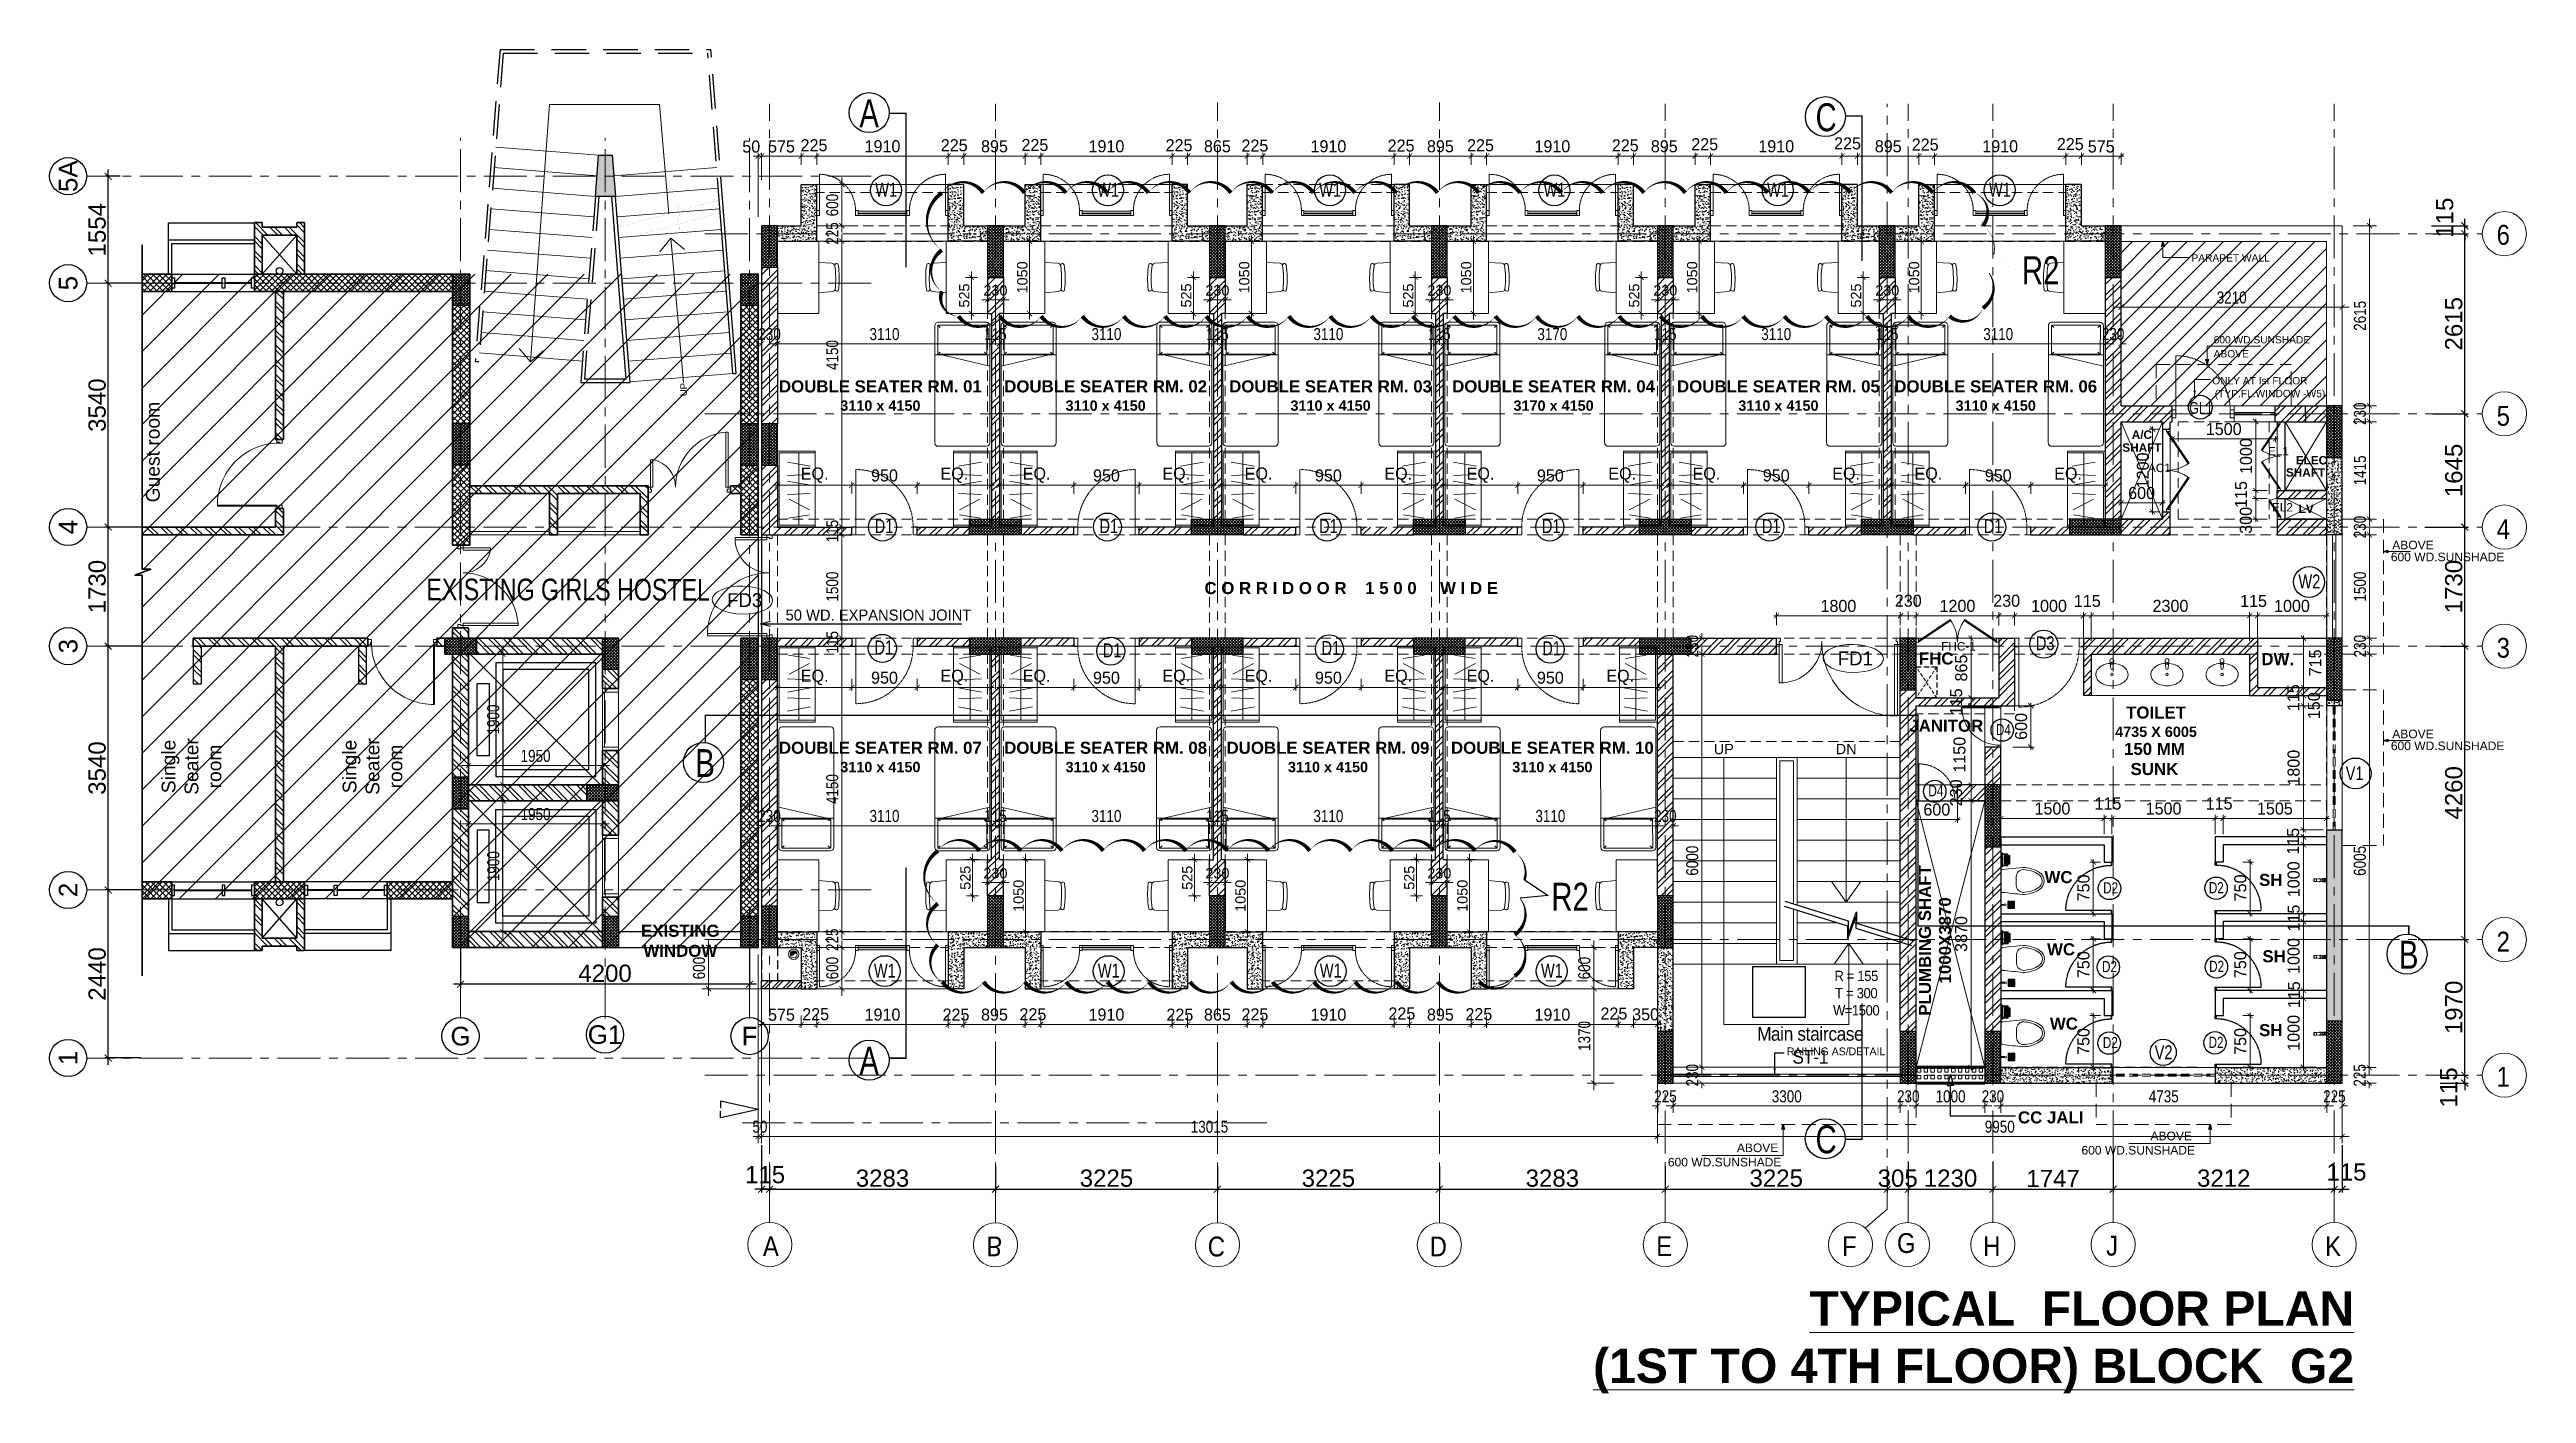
# Model space of a CAD drawing. Header units: millimetres. Extents: x -286480 to 108094, y -227925 to 10018.
# Drawn here: x -39915 to -3925, y -143050 to -123536 of the extents above; entities that cross this region are included whole.
import ezdxf
from ezdxf.enums import TextEntityAlignment as Align

# ---------------------------------------------------------------- set-up
doc = ezdxf.new("R2010")
doc.units = ezdxf.units.MM
doc.header["$LTSCALE"] = 100
doc.header["$MEASUREMENT"] = 0
doc.header["$PDMODE"] = 67
for name, pattern in [('CENTER', [2, 1.25, -0.25, 0.25, -0.25]), ('DASHED', [0.75, 0.5, -0.25]), ('DASHED2', [0.375, 0.25, -0.125]), ('HIDDEN', [0.375, 0.25, -0.125]), ('HIDDEN2', [0.1875, 0.125, -0.0625])]:
    doc.linetypes.add(name, pattern=pattern)
doc.layers.get('0').update_dxf_attribs({"lineweight": 25})
for name, color, linetype, lineweight in [('00-SAA-SHEET-TEXT', 7, 'Continuous', 15), ('A-ANNO-COLUMN-HATCH', 253, 'Continuous', 9), ('A-ANNO-DOOR', 40, 'Continuous', 18), ('A-ANNO-FIXTURE', 31, 'Continuous', 15), ('A-ANNO-GRID', 251, 'CENTER', 9), ('A-ANNO-TEXT', 7, 'Continuous', 25), ('A-ANNO-WALL', 1, 'Continuous', 30), ('A-Detail Lines', 8, 'Continuous', 25), ('A-DOOR', 4, 'Continuous', 9), ('A-Steps', 3, 'Continuous', 9), ('A-Wall Sec', 1, 'Continuous', 30), ('AAC BLOCK HATCH', 253, 'Continuous', 5), ('ACC BLOCK', 211, 'Continuous', 30), ('Anno_Labels', 7, 'Continuous', 9), ('AREA', 6, 'Continuous', 25), ('beam', 3, 'Continuous', 20), ('column hatch', 12, 'Continuous', 5), ('dim', 7, 'Continuous', 13), ('DIM INTERIOR', 4, 'Continuous', 5), ('DOOR TAB', 7, 'Continuous', 5), ('DW-NO', 7, 'Continuous', 25), ('fixtures', 171, 'Continuous', 15), ('FURNITURE LAYOUT', 37, 'Continuous', 15), ('GLASS', 150, 'Continuous', 5), ('GRID TAB', 21, 'Continuous', 5), ('L-ELEV', 254, 'Continuous', 5), ('PARAPET', 50, 'Continuous', 18), ('projection', 200, 'DASHED', 18), ('RAILING', 11, 'Continuous', 9), ('S-COL', 4, 'Continuous', 30), ('S-Concrete', 1, 'Continuous', 30), ('STAIR', 3, 'Continuous', 9), ('Stairs', 2, 'Continuous', 18), ('text', 7, 'Continuous', 9), ('TEXT-MISC', 7, 'Continuous', 20), ('WALL HATCH', 24, 'Continuous', 9)]:
    doc.layers.add(name, color=color, linetype=linetype, lineweight=lineweight)
for name, color, linetype in [('A-Anno-Dims', 7, 'Continuous'), ('A-Elevation', 4, 'Continuous'), ('A-Wall Patt', 8, 'Continuous'), ('A-Window', 4, 'Continuous'), ('Anno_Frames', 7, 'Continuous'), ('DIM1', 132, 'Continuous'), ('MKG VER.PIPE', 7, 'Continuous'), ('S-Conc Patt', 9, 'Continuous')]:
    doc.layers.add(name, color=color, linetype=linetype)
doc.layers.add('cutout', color=7, linetype='HIDDEN', lineweight=20, true_color=0x0544ff)
doc.layers.add('hatch', color=7, linetype='Continuous', lineweight=9, true_color=0xbababa)
doc.styles.add('ARIAL', font='arial.ttf', dxfattribs={"width": 0.8})
doc.styles.add('CENTURY-GOTHIC', font='GOTHIC.TTF', dxfattribs={"height": 175})
doc.styles.add('DIM_100', font='romans.shx', dxfattribs={"width": 0.8, "height": 125})
doc.styles.add('GOTHIC-TITLE', font='GOTHIC.TTF', dxfattribs={"width": 0.9, "height": 20})
doc.styles.add('SIZE', font='arial.ttf', dxfattribs={"width": 0.75, "height": 200})
doc.styles.get("Standard").update_dxf_attribs({"font": 'sanss___.ttf'})
doc.styles.add('Tower', font='arial.ttf', dxfattribs={"height": 250})
doc.dimstyles.new('1.125', dxfattribs={"dimtxt": 175, "dimasz": 75, "dimexe": 50, "dimexo": 50, "dimgap": 50, "dimtad": 1, "dimdec": 0, "dimrnd": 5, "dimzin": 0, "dimdsep": 46, "dimtxsty": 'CENTURY-GOTHIC', "dimblk": 'ARCHTICK', "dimcen": 5, "dimdle": 40, "dimclrd": 256, "dimclre": 8, "dimclrt": 213, "dimadec": 0, "dimazin": 0, "dimtfac": 1, "dimtdec": 0, "dimtofl": 0, "dimtmove": 2, "dimatfit": 2, "dimldrblk": 'OPEN30', "dimfxl": 80, "dimtolj": 1, "dimtzin": 0, "dimlwd": 15, "dimlwe": 9, "dimarcsym": 1})
doc.dimstyles.new('D 75', dxfattribs={"dimtxt": 175, "dimasz": 75, "dimexe": 100, "dimexo": 100, "dimgap": 50, "dimtad": 1, "dimdec": 0, "dimrnd": 5, "dimzin": 0, "dimdsep": 46, "dimtxsty": 'ARIAL', "dimblk": 'ARCHTICK', "dimcen": 0.09, "dimdle": 100, "dimclrd": 256, "dimclrt": 256, "dimadec": 0, "dimazin": 0, "dimtfac": 1, "dimtdec": 0, "dimtix": 1, "dimtofl": 0, "dimtmove": 1, "dimatfit": 3, "dimfxl": 135, "dimtolj": 1, "dimtzin": 0, "dimlwd": 9, "dimlwe": 9, "dimarcsym": 0})
doc.dimstyles.new('D100', dxfattribs={"dimtxt": 175, "dimasz": 100, "dimexe": 85, "dimexo": 85, "dimgap": 25, "dimtad": 3, "dimdec": 0, "dimrnd": 5, "dimtxsty": 'Standard', "dimblk": 'ARCHTICK', "dimcen": 100, "dimdle": 85, "dimclrd": 256, "dimclre": 256, "dimclrt": 256, "dimadec": 0, "dimazin": 0, "dimtfac": 1, "dimtdec": 0, "dimtmove": 1, "dimatfit": 3, "dimfxl": 300, "dimlwd": -1, "dimlwe": -1, "dimarcsym": 0})
doc.dimstyles.new('DIM_100', dxfattribs={"dimscale": 0, "dimtxt": 125, "dimasz": 100, "dimexe": 50, "dimexo": 10, "dimgap": 10, "dimtad": 1, "dimdec": 0, "dimrnd": 5, "dimzin": 4, "dimdsep": 46, "dimtxsty": 'DIM_100', "dimblk": 'ARCHTICK', "dimcen": 3, "dimdle": 100, "dimclrd": 256, "dimclre": 256, "dimclrt": 5, "dimadec": 0, "dimazin": 0, "dimtfac": 4, "dimtdec": 0, "dimtofl": 0, "dimtmove": 1, "dimatfit": 0, "dimfxl": 50, "dimtolj": 1, "dimtzin": 0, "dimlwd": -1, "dimlwe": -1, "dimarcsym": 0})
doc.dimstyles.new('IIITD_WD_L @ 100', dxfattribs={"dimscale": 100, "dimtxt": 2.5, "dimasz": 1, "dimexe": 0.5, "dimexo": 0.25, "dimgap": 0.3, "dimtad": 1, "dimdec": 0, "dimrnd": 1, "dimzin": 0, "dimdsep": 46, "dimtxsty": 'Standard', "dimblk": 'ARCHTICK', "dimcen": 0.2, "dimdle": 1, "dimclrd": 8, "dimclre": 8, "dimadec": 0, "dimazin": 0, "dimtfac": 1, "dimtdec": 0, "dimtofl": 0, "dimtmove": 0, "dimatfit": 0, "dimfxl": 2, "dimtolj": 1, "dimtzin": 0, "dimlwd": -1, "dimlwe": -1, "dimarcsym": 0})
pattern_1 = [(135, (63243.24, 160182.245), (-44.194174, -44.194174), []), (225, (63243.24, 160182.245), (44.194174, -44.194174), [])]
pattern_2 = [(45, (265.31, -0.74), (-119.32427, 119.32427), []), (45, (344.86, -0.74), (-119.32427, 119.32427), [])]
pattern_3 = [(50, (250.085, -34477.53), (107.58903, -9.41282), [11.25, -123.75]), (355, (250.09, -34477.53), (-20.8127, 112.82882), [9, -99]), (100.45144, (259.05, -34478.31), (86.77633, 103.416), [9.56103, -105.17132]), (46.1842, (250.09, -34447.53), (160.0862, -24.8279), [16.875, -185.625]), (96.63564, (263.43, -34449.6), (140.1993, 146.1178), [14.34155, -157.75706]), (351.18416, (250.09, -34447.53), (140.1993, 146.1178), [13.5, -148.5]), (21, (265.085, -34455.03), (89.53606, -60.39283), [11.25, -123.75]), (326, (265.09, -34455.03), (36.4973, 108.77251), [9, -99]), (71.45144, (272.55, -34460.06), (126.03336, 48.37967), [9.56103, -105.17132]), (37.5, (250.085, -34477.53), (1.823978, 49.934078), [0, -97.8, 0, -100.5, 0, -99.375]), (7.5, (250.085, -34477.53), (39.46043, 59.161757), [0, -57.3, 0, -95.55, 0, -37.875]), (327.5, (216.635, -34477.53), (80.073365, -3.38323), [0, -37.5, 0, -117, 0, -155.25]), (317.5, (201.635, -34477.53), (87.477925, 15.015747), [0, -48.75, 0, -77.7, 0, -110.25])]
pattern_4 = [(45, (250.09, -34477.53), (-119.32427, 119.32427), []), (45, (329.63, -34477.53), (-119.32427, 119.32427), [])]
pattern_5 = [(45, (250.09, -34482.53), (-119.32427, 119.32427), []), (45, (329.63, -34482.53), (-119.32427, 119.32427), [])]
pattern_6 = [(50, (-116376.36, 87288.53), (107.589027, -9.41282), [11.25, -123.75]), (355, (-116376.36, 87288.53), (-20.8127, 112.82882), [9, -99]), (100.451444, (-116367.39, 87287.75), (86.776327, 103.416), [9.56103, -105.171317]), (46.1842, (-116376.36, 87318.53), (160.0862, -24.82789), [16.875, -185.625]), (96.635635, (-116363.02, 87316.46), (140.19929, 146.11779), [14.34155, -157.75706]), (351.184164, (-116376.36, 87318.53), (140.19929, 146.11779), [13.5, -148.5]), (21, (-116361.36, 87311.03), (89.536058, -60.392834), [11.25, -123.75]), (326, (-116361.36, 87311.03), (36.4973, 108.772507), [9, -99]), (71.451445, (-116353.9, 87306), (126.033357, 48.379673), [9.56103, -105.171317]), (37.5, (-116376.36, 87288.53), (1.823978, 49.934078), [0, -97.8, 0, -100.5, 0, -99.375]), (7.5, (-116376.36, 87288.53), (39.460431, 59.161757), [0, -57.3, 0, -95.55, 0, -37.875]), (327.5, (-116409.81, 87288.53), (80.0733654, -3.383231), [0, -37.5, 0, -117, 0, -155.25]), (317.5, (-116424.81, 87288.53), (87.477925, 15.015747), [0, -48.75, 0, -77.7, 0, -110.25])]
pattern_7 = [(45, (-136293.143, -142349.6), (-22.097087, 22.097087), []), (135, (-136293.143, -142349.6), (-22.097087, -22.097087), [])]
pattern_8 = [(45, (-136293.143, -142349.6), (-22.097087, 22.097087), []), (135, (-136293.143, -142349.6), (-22.097087, -22.097087), [])]
pattern_9 = [(45, (-136350.643, -142349.6), (-22.097087, 22.097087), []), (135, (-136350.643, -142349.6), (-22.097087, -22.097087), [])]

msp = doc.modelspace()

# ---------------------------------------------------------------- texts
at = {"layer": '00-SAA-SHEET-TEXT', "insert": (-6428.7, -141565.6, 4.4), "char_height": 500, "attachment_point": 3}
msp.add_mtext_dynamic_manual_height_columns('{\\fSwis721 BT|b1|i0|c0|p34;\\LTYPICAL  FLOOR PLAN\\P (1ST TO 4TH FLOOR) \\fArial|b1|i0|c0|p34;BLOCK  G2}', width=17045.272, gutter_width=1, heights=[0], dxfattribs=at)
at = {"layer": 'A-ANNO-TEXT', "attachment_point": 5, "style": 'Tower'}
for s, insert, char_height, width in [('{\\fArial|b1|i0|c0|p34;\\H1.1667x;DOUBLE SEATER RM. 01\\P\\H0.85714x;3110 x 4150}', (-27843, -128561.1, 23.2), 150, 2908.602), ('{\\fArial|b1|i0|c0|p34;\\H1.1667x;DOUBLE SEATER RM. 02\\P\\H0.85714x;3110 x 4150}', (-24569.8, -128561.1, 23.2), 150, 3316.986), ('{\\fArial|b1|i0|c0|p34;\\H1.1667x;DOUBLE SEATER RM. 03\\P\\H0.85714x;3110 x 4150}', (-21301.8, -128561.1, 23.2), 150, 3196.873), ('{\\fArial|b1|i0|c0|p34;\\H1.1667x;DOUBLE SEATER RM. 04\\P\\H0.85714x;3170 x 4150}', (-18061.3, -128561.1, 23.2), 150, 3052.739), ('{\\fArial|b1|i0|c0|p34;\\H1.1667x;DOUBLE SEATER RM. 05\\P\\H0.85714x;3110 x 4150}', (-14794.4, -128561.1, 23.2), 150, 3100.783), ('{\\fArial|b1|i0|c0|p34;\\H1.1667x;DOUBLE SEATER RM. 06\\P\\H0.85714x;3110 x 4150}', (-11636.9, -128561.1, 23.2), 150, 3174.022), ('{\\fArial|b1|i0|c0|p34;\\H1.1667x;A/C}', (-9512.8, -129129.4, 16.8), 105, 2036.021), ('{\\fArial|b1|i0|c0|p34;\\H1.1667x;SHAFT}', (-9512.8, -129316, -28.6), 105, 2036.021), ('\\pi-315,l420,t840;{\\fArial|b1|i0|c0|p34;\\H1.1667x;ELEC.^I}', (-7078.5, -129500.3, 2), 105, 2036.021), ('{\\fArial|b1|i0|c0|p34;\\H1.1667x;SHAFT}', (-7135.3, -129677.2, -10.9), 105, 2036.021), ('{\\fArial|b1|i0|c0|p34;\\H1.1667x;LV}', (-7125.7, -130203.4, -111.3), 105, 2036.021), ('{\\fArial|b1|i0|c0|p34;\\H1.1667x;C O R R I D O O R    1 5 0 0     W I D E }', (-21001.4, -131356.4, 23.2), 150, 4500), ('{\\fCentury Gothic|b0|i0|c0|p34;50 WD. EXPANSION JOINT}', (-27871, -131748.1, -8.2), 160, 3740.619), ('{\\fArial|b1|i0|c0|p34;\\H1.1667x;FHC}', (-12502.2, -132379.1, 23.2), 150, 2908.602), ('{\\fArial|b1|i0|c0|p34;\\H1.1667x;DW.}', (-7539.4, -132387.4, -181.9), 150, 2908.602), ('{\\fArial|b1|i0|c0|p34;\\H1.1667x; }', (-14886.3, -132987.5, 6.1), 150, 3138.667), ('{\\fArial|b1|i0|c0|p34;\\H1.1667x;TOILET\\P\\H0.85714x;4735 X 6005}', (-9307.8, -133297.4, -76.4), 150, 3138.667), ('{\\fArial|b1|i0|c0|p34;\\H1.1667x;JANITOR}', (-12355.3, -133355.4, 11.6), 150, 2908.602), ('{\\fArial|b1|i0|c0|p34;\\H1.1667x;DOUBLE SEATER RM. 07\\P\\H0.85714x;3110 x 4150}', (-27843, -133809.2, 23.2), 150, 3118.827), ('{\\fArial|b1|i0|c0|p34;\\H1.1667x;DOUBLE SEATER RM. 08\\P\\H0.85714x;3110 x 4150}', (-24569.8, -133809.2, 23.2), 150, 3223.942), ('{\\fArial|b1|i0|c0|p34;\\H1.1667x;DUOBLE SEATER RM. 09\\P\\H0.85714x;3110 x 4150}', (-21339.2, -133809.2, 23.2), 150, 3805.594), ('{\\fArial|b1|i0|c0|p34;\\H1.1667x;DOUBLE SEATER RM. 10\\P\\H0.85714x;3110 x 4150}', (-18078.7, -133809.2, 23.2), 150, 3551.447), ('{\\fArial|b1|i0|c0|p34;\\H1.1667x;150 MM \\PSUNK}', (-9331, -133838.2, -70.3), 150, 3138.667), ('{\\fArial|b1|i0|c0|p34;\\H1.1667x;WC}', (-10724.8, -135553.5, -107.6), 150, 2908.602), ('{\\fArial|b1|i0|c0|p34;\\H1.1667x;SH}', (-7640.3, -135594.4, -96), 150, 2908.602), ('{\\fArial|b1|i0|c0|p34;\\H1.1667x;WC}', (-10687.8, -136602.2, -121), 150, 2908.602), ('{\\fArial|b1|i0|c0|p34;\\H1.1667x;SH}', (-7591.8, -136703.1, -107.6), 150, 2908.602), ('{\\W0.9;\\T0.95;R = 155\\PT = 300\\PW=1500}', (-13664.2, -137237.8, 119.8), 150, 2908.602), ('{\\W0.9;\\T0.95;Main staircase\\PST-1}', (-14332.9, -137996.2, 106.2), 200, 2908.602), ('{\\fArial|b1|i0|c0|p34;\\H1.1667x;WC}', (-10646.8, -137680.9, -121), 150, 2908.602), ('{\\fArial|b1|i0|c0|p34;\\H1.1667x;SH}', (-7640.3, -137775.5, -107.6), 150, 2908.602), ('{\\fCentury Gothic|b0|i0|c0|p34;\\H1.1667x;  RAILING AS/DETAIL}', (-13998.3, -138084.3, -45.7), 97.5, 1795.547), ('{\\fArial|b1|i0|c0|p34;\\H1.1667x;CC JALI}', (-10837.9, -139042.5, 25.1), 150, 2908.602)]:
    msp.add_mtext(s, dxfattribs=dict(at, insert=insert, char_height=char_height, width=width))
at = {"layer": 'A-ANNO-TEXT', "insert": (-12519, -136471, 23.2), "char_height": 150, "width": 2908.602, "attachment_point": 5, "rotation": 90, "style": 'Tower'}
msp.add_mtext('{\\fArial|b1|i0|c0|p34;\\H1.1667x;PLUMBING SHAFT\\P1000X3870}', dxfattribs=at)
at = {"layer": 'A-ANNO-TEXT', "color": 1, "true_color": 0xf50000, "insert": (-30750, -136478.3, -18.3), "char_height": 150, "width": 2908.602, "attachment_point": 5, "style": 'Tower'}
msp.add_mtext('{\\fArial|b1|i0|c0|p34;\\H1.1667x;EXISTING\\PWINDOW}', dxfattribs=at)
at = {"layer": 'A-Wall Sec', "color": 1, "ltscale": 0.5, "true_color": 0xf50000, "style": 'SIZE', "width": 0.75}
for p in [(-11255.3, -126942.9, 1.1), (-18092.8, -136040.3, 1.1)]:
    msp.add_text('R2', height=405.33, dxfattribs=at).set_placement(p)
at = {"layer": 'DW-NO', "color": 51, "style": 'SIZE', "width": 0.75}
for s, height, p in [('A', 405.3, (-28147.4, -124663.8, 9.1)), ('C', 405.3, (-14254.2, -124721.7, 24.3)), ('W1', 202.67, (-27917.4, -125672, -371.6)), ('W1', 202.67, (-24692.4, -125672, -371.6)), ('W1', 202.67, (-21467.4, -125672, -371.6)), ('W1', 202.67, (-18206.5, -125672, -358.8)), ('W1', 202.67, (-14959.9, -125672, -358.8)), ('W1', 202.67, (-11734.9, -125672, -346)), ('GL1', 172.27, (-8825.9, -128825.3, -117.6)), ('D1', 202.67, (-27926, -130557.1, 665.1)), ('D1', 202.67, (-24659, -130557, 470.9)), ('D1', 202.67, (-21468.3, -130557, 281.3)), ('D1', 202.67, (-18231.3, -130556.9, 88.8)), ('D1', 202.67, (-15034.7, -130556.9, -101.2)), ('D1', 202.67, (-11809.7, -130556.9, -101.2)), ('W2', 202.67, (-7239, -131360.7, -370.9)), ('D3', 202.67, (-11053.9, -132257, -293.7)), ('D1', 202.67, (-27929.2, -132318.6, 665)), ('D1', 202.67, (-24610.3, -132360.4, -370.9)), ('D1', 202.67, (-21433.2, -132326.3, 278.9)), ('D1', 202.67, (-18225, -132331.2, 88.1)), ('D4', 162.13, (-11633.9, -133491, -293.7)), ('B', 405.3, (-30531.3, -134099.6, 10.3)), ('D4', 162.13, (-12615, -134379.3, 15)), ('V1', 202.67, (-6551.5, -134144.4, -138.5)), ('D2', 162.13, (-10075.6, -135789.5, -68.4)), ('D2', 162.13, (-8540.4, -135786.9, -73.3)), ('B', 405.3, (-5777.9, -136882.5, 10.3)), ('W1', 202.67, (-27936.5, -137010.8, -416.2)), ('W1', 202.67, (-24682.7, -137010.8, -370.9)), ('W1', 202.67, (-21457.7, -137010.8, -370.9)), ('W1', 202.67, (-18244.6, -137010.8, -370.9)), ('D2', 162.13, (-10092.3, -136932.7, -68.4)), ('D2', 162.13, (-8536, -136929.8, -73.3)), ('A', 405.3, (-28147.4, -138421.6, 9.1)), ('D2', 162.13, (-10080.1, -138035.8, -13.5)), ('V2', 202.67, (-9327.9, -138197.1, 11.7)), ('D2', 162.13, (-8544, -138032.3, -13.5)), ('C', 405.3, (-14255.3, -139563.1, 24.3))]:
    msp.add_text(s, height=height, dxfattribs=at).set_placement(p)
at = {"layer": 'text', "color": 40}
for s, height, p in [('PARAPET WALL', 106.25, (-8793.4, -126614, 26.6)), ('600 WD.SUNSHADE', 106.25, (-8470.5, -127802, -120.8)), ('ABOVE', 106.25, (-8470.5, -128006.1, -120.8)), ('600 WD.SUNSHADE', 125, (-5895.8, -130965.4, 49.6)), ('ABOVE', 125, (-5875.1, -130792.7, 48)), ('ABOVE', 125, (-5875.1, -133536.1, 48)), ('600 WD.SUNSHADE', 125, (-5895.8, -133708.8, 49.6)), ('ABOVE', 125, (-9388, -139373.2, 38)), ('600 WD.SUNSHADE', 125, (-16400.6, -139753.7, 7.9)), ('ABOVE', 125, (-15397.7, -139545.8, 7.9)), ('600 WD.SUNSHADE', 125, (-10390.8, -139581.1, 38))]:
    msp.add_text(s, height=height, dxfattribs=at).set_placement(p)
at = {"layer": 'text', "color": 1, "true_color": 0xe60000}
for s, p in [('ONLY AT Ist FLOOR ', (-8491.9, -128397.7, 26.6)), ('(TYP.FL.WINDOW -W5)', (-8455.7, -128583.6, 38.5))]:
    msp.add_text(s, height=106.25, dxfattribs=at).set_placement(p)
at = {"layer": 'text', "lineweight": 35, "char_height": 200, "width": 1506.419, "attachment_point": 5, "rotation": 90}
for s, insert in [('Guest room', (-38412.8, -129381.1, 12.8)), ('Single Seater room', (-37851, -133946, 12.8)), ('Single Seater room', (-35221, -133946.4, 12.8))]:
    msp.add_mtext(s, dxfattribs=dict(at, insert=insert))
at = {"layer": 'text', "extrusion": (0.000128522, 0.002858, 0.999996), "insert": (-32379.7, -131219.5, -59.6), "char_height": 315, "width": 11411.79, "attachment_point": 2, "text_direction": (0.999999, -0.001305, -0.000125), "style": 'ARIAL'}
msp.add_mtext('{\\fCentury Gothic|b0|i0|c0|p34;EXISTING GIRLS HOSTEL }', dxfattribs=at)
at = {"layer": 'text', "linetype": 'Continuous', "extrusion": (0.000124809, 0.002858, 0.999996), "char_height": 150, "width": 369.412, "attachment_point": 3, "text_direction": (1, 0, -0.000125)}
for s, insert in [('{\\fArial|b0|i0|c0|p34;UP }', (-15442.6, -133617.5, -1.8)), ('{\\fArial|b0|i0|c0|p34;DN}', (-13658.6, -133617.5, -1.8))]:
    msp.add_mtext(s, dxfattribs=dict(at, insert=insert))
at = {"layer": 'TEXT-MISC'}
for s, p in [('AC1', (-9425, -129671.4, 12.4)), ('EL1', (-7682.3, -129428.2, 12.4)), ('EL2', (-7623.4, -130242.5, 46.5)), ('FHC-1', (-12429.5, -132262.4, 12))]:
    msp.add_text(s, height=122.51, dxfattribs=at).set_placement(p)

# ---------------------------------------------------------------- blocks, each defined once
blk = doc.blocks.new('_ArchTick')
at = {"const_width": 0.15}
blk.add_lwpolyline([(-0.5, -0.5), (0.5, 0.5)], dxfattribs=at)
blk = doc.blocks.new('*D53')
at = {"layer": 'Defpoints', "color": 0, "ltscale": 0.1, "transparency": 16777216}
for p in [(-29906, -136574, -5), (-30338, -137174), (-29188, -137174, -29)]:
    blk.add_point(p, dxfattribs=at)
at = {"layer": 'dim', "color": 0, "lineweight": 9, "ltscale": 0.1, "transparency": 16777216}
for p, q in [((-30006, -136574), (-30438, -136574)), ((-29288, -137174), (-30438, -137174))]:
    blk.add_line(p, q, dxfattribs=at)
at = {"layer": 'dim', "lineweight": 9, "ltscale": 0.1, "transparency": 16777216}
blk.add_line((-30338, -136474), (-30338, -137274), dxfattribs=at)
at = {"layer": 'dim', "lineweight": 9, "ltscale": 0.1, "transparency": 16777216, "xscale": 75, "yscale": 75, "zscale": 75}
for p, rotation in [((-30338, -136574), 90), ((-30338, -137174), 270)]:
    blk.add_blockref('_ArchTick', p, dxfattribs=dict(at, rotation=rotation))
at = {"layer": 'dim', "ltscale": 0.1, "transparency": 16777216, "insert": (-30477, -136874), "char_height": 175, "attachment_point": 5, "rotation": 90, "style": 'ARIAL'}
blk.add_mtext('\\A1;600', dxfattribs=at)
blk = doc.blocks.new('A$C0E3E786B-flat-1')
at = {"ltscale": 0.1}
for p, q in [((855, 289, 0), (240, -46, 0)), ((1735, -1225, 0), (923, 269, 0)), ((220, -114, 0), (1032, -1607, 0)), ((1445, -900, 0), (753, -1093, 0)), ((830, -1234, 0), (1445, -900, 0)), ((1500, -885, 0), (876, -1225, 0)), ((1532, -852, 0), (1445, -900, 0)), ((1500, -885, 0), (1482, -925, 0)), ((1701, -1254, 0), (1500, -885, 0)), ((876, -1225, 0), (919, -1231, 0)), ((1076, -1594, 0), (876, -1225, 0)), ((1076, -1594, 0), (1701, -1254, 0)), ((1100, -1627, 0), (1715, -1293, 0)), ((1701, -1254, 0), (1654, -1241, 0)), ((1076, -1594, 0), (1091, -1548, 0))]:
    blk.add_line(p, q, dxfattribs=at)
for centre, start_param, end_param in [((879, 245, 0), 1.628397, 3.199193), ((264, -90, 0), 3.199193, 4.76999), ((1691, -1249, 0), 0.057601, 1.628397), ((1076, -1583, 0), 4.76999, 6.340786)]:
    blk.add_ellipse(centre, major_axis=(21.3, -45.2), ratio=0.996988, start_param=start_param, end_param=end_param, dxfattribs=at)
blk = doc.blocks.new('*D129')
at = {"layer": 'Defpoints', "color": 0, "ltscale": 0.1, "transparency": 16777216}
for p in [(-29618, -136574, 13), (-29568, -136574, 12), (-29618, -139317)]:
    blk.add_point(p, dxfattribs=at)
at = {"layer": 'dim', "color": 0, "lineweight": 9, "ltscale": 0.1, "transparency": 16777216}
for p, q in [((-29618, -136674), (-29618, -139417)), ((-29568, -136674), (-29568, -139417))]:
    blk.add_line(p, q, dxfattribs=at)
at = {"layer": 'dim', "lineweight": 9, "ltscale": 0.1, "transparency": 16777216}
for p, q in [((-29618, -139317), (-29693, -139317)), ((-29568, -139317), (-29493, -139317))]:
    blk.add_line(p, q, dxfattribs=at)
at = {"layer": 'dim', "lineweight": 9, "ltscale": 0.1, "transparency": 16777216, "xscale": 75, "yscale": 75, "zscale": 75}
blk.add_blockref('_ArchTick', (-29618, -139317), dxfattribs=at)
at = {"layer": 'dim', "lineweight": 9, "ltscale": 0.1, "transparency": 16777216, "xscale": 75, "yscale": 75, "zscale": 75, "rotation": 180}
blk.add_blockref('_ArchTick', (-29568, -139317), dxfattribs=at)
at = {"layer": 'dim', "ltscale": 0.1, "transparency": 16777216, "insert": (-29593, -139178), "char_height": 175, "attachment_point": 5, "style": 'ARIAL'}
blk.add_mtext('\\A1;50', dxfattribs=at)
blk = doc.blocks.new('Lift Door')
at = {"layer": 'A-DOOR'}
for p, q in [((-15860, -5817), (-15860, -6617)), ((-15655, -6617), (-15655, -5817)), ((-15630, -6617), (-15630, -5817))]:
    blk.add_line(p, q, dxfattribs=at)
for points in [[(-15860, -5767), (-15860, -5817), (-15630, -5817), (-15630, -5767)], [(-15860, -6667), (-15860, -6617), (-15630, -6617), (-15630, -6667)]]:
    blk.add_lwpolyline(points, dxfattribs=at)
blk = doc.blocks.new('Lift Room')
at = {"layer": 'A-Detail Lines'}
for p, q in [((-15630, 122925), (-13680, 124875)), ((-15630, 124875), (-13680, 122925))]:
    blk.add_line(p, q, dxfattribs=at)
blk.add_lwpolyline([(-15430, 124625), (-14180, 124625), (-14180, 123175), (-15430, 123175)], close=True, dxfattribs=at)
at = {"layer": 'A-Elevation'}
for points in [[(-15530, 124725), (-14080, 124725), (-14080, 123075), (-15530, 123075)], [(-13805, 124425), (-13980, 124425), (-13980, 123375), (-13805, 123375)]]:
    blk.add_lwpolyline(points, close=True, dxfattribs=at)
blk = doc.blocks.new('W 1200')
at = {"layer": 'A-Window', "linetype": 'HIDDEN', "ltscale": 100}
for p, q in [((552588, 7900), (552588, 9150)), ((552838, 7900), (552588, 7900))]:
    blk.add_line(p, q, dxfattribs=at)
at = {"layer": 'A-Window', "color": 2, "lineweight": 40}
for p, q in [((553463, 8720), (553463, 9110)), ((553463, 7990), (553463, 8680))]:
    blk.add_line(p, q, dxfattribs=at)
at = {"layer": 'A-Window', "color": 5}
for points in [[(553338, 7900), (552838, 7900), (552838, 9150)], [(553338, 7950), (552888, 7950), (552888, 9150)]]:
    blk.add_lwpolyline(points, dxfattribs=at)
at = {"layer": 'A-Window'}
for points in [[(553338, 7950), (553338, 9150)], [(553588, 7950), (553588, 9150)], [(553388, 8680), (553388, 8720), (553538, 8720), (553538, 8680), (553388, 8680)]]:
    blk.add_lwpolyline(points, dxfattribs=at)
for points in [[(553388, 9150), (553538, 9150), (553538, 9110), (553388, 9110)], [(553388, 7990), (553538, 7990), (553538, 7950), (553388, 7950)]]:
    blk.add_lwpolyline(points, close=True, dxfattribs=at)
blk = doc.blocks.new('ABL_Door_S - 1000 x 2100-11-3 Second Floor Lvl')
for p, q in [((-500, 37.5), (-450, 37.5)), ((-500, -37.5), (-500, 37.5)), ((-450, 37.5), (-450, -2.5)), ((450, 37.5), (450, -2.5)), ((500, 37.5), (450, 37.5)), ((500, -37.5), (500, 37.5)), ((-500, -37.5), (-465, -37.5)), ((-465, -2.5), (-450, -2.5)), ((-465, -37.5), (-465, -2.5)), ((-450, -37.5), (-465, -37.5)), ((465, -2.5), (450, -2.5)), ((465, -37.5), (465, -2.5)), ((500, -37.5), (465, -37.5))]:
    blk.add_line(p, q)
at = {"lineweight": 18}
for p, q in [((-465, -37.5), (-465, -902.4)), ((-450, -37.5), (-450, -902.5))]:
    blk.add_line(p, q, dxfattribs=at)
blk.add_arc((-450, -2.5), 900, 269.04503, 0)
blk = doc.blocks.new('s g h s l')
at = {"layer": 'S-Conc Patt'}
blk.add_hatch(color=256, dxfattribs=at).paths.add_polyline_path([(521138, -8797), (521138, -9087), (521738, -9040), (521738, -8844)])
at = {"layer": 'A-Elevation', "linetype": 'HIDDEN2', "ltscale": 40}
for p, q in [((523272, -7411), (518738, -7052)), ((518738, -7102), (518738, -7052)), ((523222, -7457), (518738, -7102)), ((523222, -7457), (523222, -10428)), ((523272, -7411), (523272, -10474)), ((521138, -8797), (518438, -8583)), ((521138, -8847), (518488, -8637)), ((520906, -10610), (523222, -10428)), ((520919, -10659), (523272, -10474))]:
    blk.add_line(p, q, dxfattribs=at)
at = {"layer": 'A-Elevation'}
for p, q in [((518438, -8583), (518438, -9300)), ((518488, -9245), (518488, -8637)), ((518438, -9300), (521138, -9087)), ((518488, -9245), (521138, -9037)), ((518566, -10794), (520906, -10610)), ((518566, -10794), (518570, -10844)), ((518570, -10844), (520919, -10659))]:
    blk.add_line(p, q, dxfattribs=at)
at = {"layer": 'A-Steps', "linetype": 'DASHED2', "ltscale": 500}
for p, q in [((518748, -8607), (518866, -7112)), ((519047, -8631), (519165, -7136)), ((519346, -8655), (519464, -7159)), ((519645, -8678), (519763, -7183)), ((519944, -8702), (520062, -7207)), ((520243, -8726), (520361, -7230)), ((520542, -8749), (520660, -7254)), ((520841, -8773), (520960, -7278)), ((521140, -8797), (521259, -7301)), ((521439, -8821), (521558, -7325)), ((521738, -8844), (521857, -7349)), ((520841, -9111), (520960, -10606)), ((521140, -9087), (521259, -10583)), ((521439, -9064), (521558, -10559))]:
    blk.add_line(p, q, dxfattribs=at)
at = {"layer": 'A-Steps'}
for p, q in [((518448, -9299), (518566, -10794)), ((518747, -9275), (518865, -10771)), ((519046, -9252), (519164, -10747)), ((519346, -9228), (519463, -10723)), ((519645, -9205), (519762, -10700)), ((519944, -9181), (520061, -10676)), ((520243, -9158), (520360, -10653)), ((520542, -9134), (520659, -10629))]:
    blk.add_line(p, q, dxfattribs=at)
at = {"layer": 'S-Concrete'}
blk.add_lwpolyline([(521138, -8797), (521738, -8844), (521738, -9040), (521138, -9087), (521138, -8797)], dxfattribs=at)
at = {"layer": 'STAIR', "color": 5, "const_width": 1}
for points in [[(520486, -9052), (520732, -9977), (520660, -10026), (520830, -9989), (520750, -10043), (520925, -10679)], [(520672, -9052), (520918, -9977), (520846, -10026), (521016, -9989), (520936, -10043), (521111, -10679)]]:
    blk.add_lwpolyline(points, dxfattribs=at)
at = {"layer": 'text'}
for p, q in [((518738, -7854), (518932, -7688)), ((518738, -7854), (518904, -8048)), ((518438, -10077), (520531, -9895)), ((520531, -9895), (520336, -9731)), ((520531, -9895), (520367, -10090))]:
    blk.add_line(p, q, dxfattribs=at)
at = {"layer": 'text', "linetype": 'DASHED2', "ltscale": 1000}
for p, q in [((518738, -7854), (522472, -8128)), ((522472, -8128), (522472, -9726)), ((520888, -9864), (522472, -9726))]:
    blk.add_line(p, q, dxfattribs=at)
at = {"layer": 'text', "insert": (518237, -10029), "char_height": 100, "width": 230.66, "attachment_point": 1}
blk.add_mtext('{\\fArial|b0|i0|c0|p34;UP}', dxfattribs=at)
blk = doc.blocks.new('Door 1200')
at = {"layer": 'A-DOOR', "color": 5, "lineweight": 18}
for p, q in [((524084, 16182), (524084, 16132)), ((524084, 16182), (524159, 16182)), ((524084, 16132), (524124, 16132)), ((524124, 16147), (524124, 16132)), ((524159, 16147), (524124, 16147)), ((524159, 16182), (524159, 16147)), ((524159, 16147), (524557, 16147)), ((524159, 16112), (524159, 16147)), ((524159, 16112), (524557, 16112)), ((524557, 16147), (524557, 16112)), ((524084, 15032), (524124, 15032)), ((524084, 14982), (524084, 15032)), ((524084, 14982), (524159, 14982)), ((524124, 15017), (524124, 15032)), ((524159, 15017), (524124, 15017)), ((524159, 15052), (524159, 15017)), ((524159, 15052), (524958, 15052)), ((524159, 14982), (524159, 15017)), ((524159, 15017), (524958, 15017)), ((524958, 15017), (524958, 15052))]:
    blk.add_line(p, q, dxfattribs=at)
at = {"layer": 'A-DOOR', "lineweight": 18}
for centre, radius, start, end in [((524155, 16193), 411, 270.5695, 348.692), ((524157, 14978), 804, 5.3147, 89.8716)]:
    blk.add_arc(centre, radius, start, end, dxfattribs=at)
blk = doc.blocks.new('Grid Head')
blk.add_circle((0, 0), 3)
at = {"layer": 'Anno_Labels'}
blk.add_attdef('GRID_NAME', text='', height=3, dxfattribs=at).set_placement((0, 0), align=Align.MIDDLE_CENTER)
blk = doc.blocks.new('*D130')
at = {"layer": 'A-Anno-Dims', "color": 8, "transparency": 16777216}
for p, q in [((-39063, -138279), (-39063, -135639)), ((-38588, -135739), (-39113, -135739)), ((-38588, -138179), (-39113, -138179))]:
    blk.add_line(p, q, dxfattribs=at)
at = {"layer": 'Defpoints', "color": 0, "transparency": 16777216}
for p in [(-39063, -135739), (-38563, -135739), (-38563, -138179)]:
    blk.add_point(p, dxfattribs=at)
at = {"layer": 'A-Anno-Dims', "color": 8, "transparency": 16777216, "xscale": 100, "yscale": 100, "zscale": 100}
for p, rotation in [((-39063, -135739), 90), ((-39063, -138179), 270)]:
    blk.add_blockref('_ArchTick', p, dxfattribs=dict(at, rotation=rotation))
at = {"layer": 'A-Anno-Dims', "color": 0, "transparency": 16777216, "insert": (-39222, -136959), "char_height": 250, "attachment_point": 5, "rotation": 90}
blk.add_mtext('\\A1;2440', dxfattribs=at)
blk = doc.blocks.new('_Open90')
at = {"color": 0, "linetype": 'ByBlock', "lineweight": -2}
for p, q in [((0, 0), (-1, 0)), ((-0.5, 0.5), (0, 0)), ((0, 0), (-0.5, -0.5))]:
    blk.add_line(p, q, dxfattribs=at)
blk = doc.blocks.new('*D131')
at = {"layer": 'A-Anno-Dims', "color": 8, "transparency": 16777216}
for p, q in [((-38588, -132199), (-39113, -132199)), ((-39063, -135839), (-39063, -132099)), ((-38588, -135739), (-39113, -135739))]:
    blk.add_line(p, q, dxfattribs=at)
at = {"layer": 'Defpoints', "color": 0, "transparency": 16777216}
for p in [(-39063, -132199), (-38563, -132199), (-38563, -135739)]:
    blk.add_point(p, dxfattribs=at)
at = {"layer": 'A-Anno-Dims', "color": 8, "transparency": 16777216, "xscale": 100, "yscale": 100, "zscale": 100}
for p, rotation in [((-39063, -132199), 90), ((-39063, -135739), 270)]:
    blk.add_blockref('_ArchTick', p, dxfattribs=dict(at, rotation=rotation))
at = {"layer": 'A-Anno-Dims', "color": 0, "transparency": 16777216, "insert": (-39222, -133969), "char_height": 250, "attachment_point": 5, "rotation": 90}
blk.add_mtext('\\A1;3540', dxfattribs=at)
blk = doc.blocks.new('*D132')
at = {"layer": 'A-Anno-Dims', "color": 8, "transparency": 16777216}
for p, q in [((-38588, -130469), (-39113, -130469)), ((-39063, -132299), (-39063, -130369)), ((-38588, -132199), (-39113, -132199))]:
    blk.add_line(p, q, dxfattribs=at)
at = {"layer": 'Defpoints', "color": 0, "transparency": 16777216}
for p in [(-39063, -130469), (-38563, -130469), (-38563, -132199)]:
    blk.add_point(p, dxfattribs=at)
at = {"layer": 'A-Anno-Dims', "color": 8, "transparency": 16777216, "xscale": 100, "yscale": 100, "zscale": 100}
for p, rotation in [((-39063, -130469), 90), ((-39063, -132199), 270)]:
    blk.add_blockref('_ArchTick', p, dxfattribs=dict(at, rotation=rotation))
at = {"layer": 'A-Anno-Dims', "color": 0, "transparency": 16777216, "insert": (-39222, -131334), "char_height": 250, "attachment_point": 5, "rotation": 90}
blk.add_mtext('\\A1;1730', dxfattribs=at)
blk = doc.blocks.new('*D133')
at = {"layer": 'A-Anno-Dims', "color": 8, "transparency": 16777216}
for p, q in [((-38588, -126929), (-39113, -126929)), ((-39063, -130569), (-39063, -126829)), ((-38588, -130469), (-39113, -130469))]:
    blk.add_line(p, q, dxfattribs=at)
at = {"layer": 'Defpoints', "color": 0, "transparency": 16777216}
for p in [(-39063, -126929), (-38563, -126929), (-38563, -130469)]:
    blk.add_point(p, dxfattribs=at)
at = {"layer": 'A-Anno-Dims', "color": 8, "transparency": 16777216, "xscale": 100, "yscale": 100, "zscale": 100}
for p, rotation in [((-39063, -126929), 90), ((-39063, -130469), 270)]:
    blk.add_blockref('_ArchTick', p, dxfattribs=dict(at, rotation=rotation))
at = {"layer": 'A-Anno-Dims', "color": 0, "transparency": 16777216, "insert": (-39222, -128699), "char_height": 250, "attachment_point": 5, "rotation": 90}
blk.add_mtext('\\A1;3540', dxfattribs=at)
blk = doc.blocks.new('*D134')
at = {"layer": 'A-Anno-Dims', "color": 8, "transparency": 16777216}
for p, q in [((-33943, -136517), (-33943, -137159)), ((-29743, -136517), (-29743, -137159)), ((-29643, -137109), (-34043, -137109))]:
    blk.add_line(p, q, dxfattribs=at)
at = {"layer": 'Defpoints', "color": 0, "transparency": 16777216}
for p in [(-33943, -136492), (-29743, -136492), (-33943, -137109)]:
    blk.add_point(p, dxfattribs=at)
at = {"layer": 'A-Anno-Dims', "color": 8, "transparency": 16777216, "xscale": 100, "yscale": 100, "zscale": 100, "rotation": 180}
blk.add_blockref('_ArchTick', (-33943, -137109), dxfattribs=at)
at = {"layer": 'A-Anno-Dims', "color": 8, "transparency": 16777216, "xscale": 100, "yscale": 100, "zscale": 100}
blk.add_blockref('_ArchTick', (-29743, -137109), dxfattribs=at)
at = {"layer": 'A-Anno-Dims', "color": 0, "transparency": 16777216, "insert": (-31843, -136950), "char_height": 250, "attachment_point": 5}
blk.add_mtext('\\A1;4200', dxfattribs=at)
blk = doc.blocks.new('*D135')
at = {"layer": 'A-Anno-Dims', "color": 8, "transparency": 16777216}
for p, q in [((-38888, -125376), (-39113, -125376)), ((-39063, -127029), (-39063, -125276)), ((-38888, -126929), (-39113, -126929))]:
    blk.add_line(p, q, dxfattribs=at)
at = {"layer": 'Defpoints', "color": 0, "transparency": 16777216}
for p in [(-39063, -125376), (-38863, -125376), (-38863, -126929)]:
    blk.add_point(p, dxfattribs=at)
at = {"layer": 'A-Anno-Dims', "color": 8, "transparency": 16777216, "xscale": 100, "yscale": 100, "zscale": 100}
for p, rotation in [((-39063, -125376), 90), ((-39063, -126929), 270)]:
    blk.add_blockref('_ArchTick', p, dxfattribs=dict(at, rotation=rotation))
at = {"layer": 'A-Anno-Dims', "color": 0, "transparency": 16777216, "insert": (-39222, -126152), "char_height": 250, "attachment_point": 5, "rotation": 90}
blk.add_mtext('\\A1;1554', dxfattribs=at)
blk = doc.blocks.new('*D290')
at = {"layer": 'Defpoints', "color": 0, "ltscale": 0.1, "transparency": 16777216}
for p in [(-29338, -127807), (-29338, -128141, -10), (-26228, -128141, -10)]:
    blk.add_point(p, dxfattribs=at)
at = {"layer": 'dim', "color": 0, "lineweight": 9, "ltscale": 0.1, "transparency": 16777216}
for p, q in [((-29338, -128041), (-29338, -127707)), ((-26228, -128041), (-26228, -127707))]:
    blk.add_line(p, q, dxfattribs=at)
at = {"layer": 'dim', "lineweight": 9, "ltscale": 0.1, "transparency": 16777216}
blk.add_line((-26128, -127807), (-29438, -127807), dxfattribs=at)
at = {"layer": 'dim', "lineweight": 9, "ltscale": 0.1, "transparency": 16777216, "xscale": 75, "yscale": 75, "zscale": 75, "rotation": 180}
blk.add_blockref('_ArchTick', (-29338, -127807), dxfattribs=at)
at = {"layer": 'dim', "lineweight": 9, "ltscale": 0.1, "transparency": 16777216, "xscale": 75, "yscale": 75, "zscale": 75}
blk.add_blockref('_ArchTick', (-26228, -127807), dxfattribs=at)
at = {"layer": 'dim', "ltscale": 0.1, "transparency": 16777216, "insert": (-27783, -127668), "char_height": 175, "attachment_point": 5, "style": 'ARIAL'}
blk.add_mtext('\\A1;3110', dxfattribs=at)
blk = doc.blocks.new('*D291')
at = {"layer": 'Defpoints', "color": 0, "ltscale": 0.1, "transparency": 16777216}
for p in [(-26113, -127807), (-26113, -128141, -10), (-23003, -128141, -10)]:
    blk.add_point(p, dxfattribs=at)
at = {"layer": 'dim', "color": 0, "lineweight": 9, "ltscale": 0.1, "transparency": 16777216}
for p, q in [((-26113, -128041), (-26113, -127707)), ((-23003, -128041), (-23003, -127707))]:
    blk.add_line(p, q, dxfattribs=at)
at = {"layer": 'dim', "lineweight": 9, "ltscale": 0.1, "transparency": 16777216}
blk.add_line((-22903, -127807), (-26213, -127807), dxfattribs=at)
at = {"layer": 'dim', "lineweight": 9, "ltscale": 0.1, "transparency": 16777216, "xscale": 75, "yscale": 75, "zscale": 75, "rotation": 180}
blk.add_blockref('_ArchTick', (-26113, -127807), dxfattribs=at)
at = {"layer": 'dim', "lineweight": 9, "ltscale": 0.1, "transparency": 16777216, "xscale": 75, "yscale": 75, "zscale": 75}
blk.add_blockref('_ArchTick', (-23003, -127807), dxfattribs=at)
at = {"layer": 'dim', "ltscale": 0.1, "transparency": 16777216, "insert": (-24558, -127668), "char_height": 175, "attachment_point": 5, "style": 'ARIAL'}
blk.add_mtext('\\A1;3110', dxfattribs=at)
blk = doc.blocks.new('*D292')
at = {"layer": 'Defpoints', "color": 0, "ltscale": 0.1, "transparency": 16777216}
for p in [(-22888, -127807), (-22888, -128141, -10), (-19778, -128141, -10)]:
    blk.add_point(p, dxfattribs=at)
at = {"layer": 'dim', "color": 0, "lineweight": 9, "ltscale": 0.1, "transparency": 16777216}
for p, q in [((-22888, -128041), (-22888, -127707)), ((-19778, -128041), (-19778, -127707))]:
    blk.add_line(p, q, dxfattribs=at)
at = {"layer": 'dim', "lineweight": 9, "ltscale": 0.1, "transparency": 16777216}
blk.add_line((-19678, -127807), (-22988, -127807), dxfattribs=at)
at = {"layer": 'dim', "lineweight": 9, "ltscale": 0.1, "transparency": 16777216, "xscale": 75, "yscale": 75, "zscale": 75, "rotation": 180}
blk.add_blockref('_ArchTick', (-22888, -127807), dxfattribs=at)
at = {"layer": 'dim', "lineweight": 9, "ltscale": 0.1, "transparency": 16777216, "xscale": 75, "yscale": 75, "zscale": 75}
blk.add_blockref('_ArchTick', (-19778, -127807), dxfattribs=at)
at = {"layer": 'dim', "ltscale": 0.1, "transparency": 16777216, "insert": (-21333, -127668), "char_height": 175, "attachment_point": 5, "style": 'ARIAL'}
blk.add_mtext('\\A1;3110', dxfattribs=at)
blk = doc.blocks.new('*D293')
at = {"layer": 'Defpoints', "color": 0, "ltscale": 0.1, "transparency": 16777216}
for p in [(-16381, -127807), (-16381, -128141, -10), (-13271, -128141, -10)]:
    blk.add_point(p, dxfattribs=at)
at = {"layer": 'dim', "color": 0, "lineweight": 9, "ltscale": 0.1, "transparency": 16777216}
for p, q in [((-16381, -128041), (-16381, -127707)), ((-13271, -128041), (-13271, -127707))]:
    blk.add_line(p, q, dxfattribs=at)
at = {"layer": 'dim', "lineweight": 9, "ltscale": 0.1, "transparency": 16777216}
blk.add_line((-13171, -127807), (-16481, -127807), dxfattribs=at)
at = {"layer": 'dim', "lineweight": 9, "ltscale": 0.1, "transparency": 16777216, "xscale": 75, "yscale": 75, "zscale": 75, "rotation": 180}
blk.add_blockref('_ArchTick', (-16381, -127807), dxfattribs=at)
at = {"layer": 'dim', "lineweight": 9, "ltscale": 0.1, "transparency": 16777216, "xscale": 75, "yscale": 75, "zscale": 75}
blk.add_blockref('_ArchTick', (-13271, -127807), dxfattribs=at)
at = {"layer": 'dim', "ltscale": 0.1, "transparency": 16777216, "insert": (-14826, -127668), "char_height": 175, "attachment_point": 5, "style": 'ARIAL'}
blk.add_mtext('\\A1;3110', dxfattribs=at)
blk = doc.blocks.new('*D294')
at = {"layer": 'Defpoints', "color": 0, "ltscale": 0.1, "transparency": 16777216}
for p in [(-13156, -127807), (-13156, -128141, 2), (-10046, -128141, -10)]:
    blk.add_point(p, dxfattribs=at)
at = {"layer": 'dim', "color": 0, "lineweight": 9, "ltscale": 0.1, "transparency": 16777216}
for p, q in [((-13156, -128041), (-13156, -127707)), ((-10046, -128041), (-10046, -127707))]:
    blk.add_line(p, q, dxfattribs=at)
at = {"layer": 'dim', "lineweight": 9, "ltscale": 0.1, "transparency": 16777216}
blk.add_line((-9946, -127807), (-13256, -127807), dxfattribs=at)
at = {"layer": 'dim', "lineweight": 9, "ltscale": 0.1, "transparency": 16777216, "xscale": 75, "yscale": 75, "zscale": 75, "rotation": 180}
blk.add_blockref('_ArchTick', (-13156, -127807), dxfattribs=at)
at = {"layer": 'dim', "lineweight": 9, "ltscale": 0.1, "transparency": 16777216, "xscale": 75, "yscale": 75, "zscale": 75}
blk.add_blockref('_ArchTick', (-10046, -127807), dxfattribs=at)
at = {"layer": 'dim', "ltscale": 0.1, "transparency": 16777216, "insert": (-11601, -127668), "char_height": 175, "attachment_point": 5, "style": 'ARIAL'}
blk.add_mtext('\\A1;3110', dxfattribs=at)
blk = doc.blocks.new('*D295')
at = {"layer": 'Defpoints', "color": 0, "ltscale": 0.1, "transparency": 16777216}
for p in [(-9816, -127276), (-9816, -127609, -52), (-6603, -127610, 0)]:
    blk.add_point(p, dxfattribs=at)
at = {"layer": 'dim', "lineweight": 9, "ltscale": 0.1, "transparency": 16777216}
blk.add_line((-6503, -127276), (-9916, -127276), dxfattribs=at)
at = {"layer": 'dim', "color": 0, "lineweight": 9, "ltscale": 0.1, "transparency": 16777216}
for p, q in [((-9816, -127509), (-9816, -127176)), ((-6603, -127510), (-6603, -127176))]:
    blk.add_line(p, q, dxfattribs=at)
at = {"layer": 'dim', "lineweight": 9, "ltscale": 0.1, "transparency": 16777216, "xscale": 75, "yscale": 75, "zscale": 75, "rotation": 180}
blk.add_blockref('_ArchTick', (-9816, -127276), dxfattribs=at)
at = {"layer": 'dim', "lineweight": 9, "ltscale": 0.1, "transparency": 16777216, "xscale": 75, "yscale": 75, "zscale": 75}
blk.add_blockref('_ArchTick', (-6603, -127276), dxfattribs=at)
at = {"layer": 'dim', "ltscale": 0.1, "transparency": 16777216, "insert": (-8209, -127137), "char_height": 175, "attachment_point": 5, "style": 'ARIAL'}
blk.add_mtext('\\A1;3210', dxfattribs=at)
blk = doc.blocks.new('*D296')
at = {"layer": 'Defpoints', "color": 0, "ltscale": 0.1, "transparency": 16777216}
for p in [(-10046, -127807), (-10046, -128131, -7), (-9816, -128131)]:
    blk.add_point(p, dxfattribs=at)
at = {"layer": 'dim', "color": 0, "lineweight": 9, "ltscale": 0.1, "transparency": 16777216}
for p, q in [((-10046, -128031), (-10046, -127707)), ((-9816, -128031), (-9816, -127707))]:
    blk.add_line(p, q, dxfattribs=at)
at = {"layer": 'dim', "lineweight": 9, "ltscale": 0.1, "transparency": 16777216}
for p, q in [((-10046, -127807), (-10121, -127807)), ((-9816, -127807), (-9741, -127807))]:
    blk.add_line(p, q, dxfattribs=at)
at = {"layer": 'dim', "lineweight": 9, "ltscale": 0.1, "transparency": 16777216, "xscale": 75, "yscale": 75, "zscale": 75}
blk.add_blockref('_ArchTick', (-10046, -127807), dxfattribs=at)
at = {"layer": 'dim', "lineweight": 9, "ltscale": 0.1, "transparency": 16777216, "xscale": 75, "yscale": 75, "zscale": 75, "rotation": 180}
blk.add_blockref('_ArchTick', (-9816, -127807), dxfattribs=at)
at = {"layer": 'dim', "ltscale": 0.1, "transparency": 16777216, "insert": (-9931, -127668), "char_height": 175, "attachment_point": 5, "style": 'ARIAL'}
blk.add_mtext('\\A1;230', dxfattribs=at)
blk = doc.blocks.new('*D297')
at = {"layer": 'Defpoints', "color": 0, "ltscale": 0.1, "transparency": 16777216}
for p in [(-13271, -127807), (-13271, -128131, 0), (-13156, -128131)]:
    blk.add_point(p, dxfattribs=at)
at = {"layer": 'dim', "color": 0, "lineweight": 9, "ltscale": 0.1, "transparency": 16777216}
for p, q in [((-13271, -128031), (-13271, -127707)), ((-13156, -128031), (-13156, -127707))]:
    blk.add_line(p, q, dxfattribs=at)
at = {"layer": 'dim', "lineweight": 9, "ltscale": 0.1, "transparency": 16777216}
for p, q in [((-13271, -127807), (-13346, -127807)), ((-13156, -127807), (-13081, -127807))]:
    blk.add_line(p, q, dxfattribs=at)
at = {"layer": 'dim', "lineweight": 9, "ltscale": 0.1, "transparency": 16777216, "xscale": 75, "yscale": 75, "zscale": 75}
blk.add_blockref('_ArchTick', (-13271, -127807), dxfattribs=at)
at = {"layer": 'dim', "lineweight": 9, "ltscale": 0.1, "transparency": 16777216, "xscale": 75, "yscale": 75, "zscale": 75, "rotation": 180}
blk.add_blockref('_ArchTick', (-13156, -127807), dxfattribs=at)
at = {"layer": 'dim', "ltscale": 0.1, "transparency": 16777216, "insert": (-13213, -127668), "char_height": 175, "attachment_point": 5, "style": 'ARIAL'}
blk.add_mtext('\\A1;115', dxfattribs=at)
blk = doc.blocks.new('*D298')
at = {"layer": 'Defpoints', "color": 0, "ltscale": 0.1, "transparency": 16777216}
for p in [(-22888, -127807), (-23003, -128131), (-22888, -128131, 0)]:
    blk.add_point(p, dxfattribs=at)
at = {"layer": 'dim', "color": 0, "lineweight": 9, "ltscale": 0.1, "transparency": 16777216}
for p, q in [((-23003, -128031), (-23003, -127707)), ((-22888, -128031), (-22888, -127707))]:
    blk.add_line(p, q, dxfattribs=at)
at = {"layer": 'dim', "lineweight": 9, "ltscale": 0.1, "transparency": 16777216}
for p, q in [((-23003, -127807), (-23078, -127807)), ((-22888, -127807), (-22813, -127807))]:
    blk.add_line(p, q, dxfattribs=at)
at = {"layer": 'dim', "lineweight": 9, "ltscale": 0.1, "transparency": 16777216, "xscale": 75, "yscale": 75, "zscale": 75}
blk.add_blockref('_ArchTick', (-23003, -127807), dxfattribs=at)
at = {"layer": 'dim', "lineweight": 9, "ltscale": 0.1, "transparency": 16777216, "xscale": 75, "yscale": 75, "zscale": 75, "rotation": 180}
blk.add_blockref('_ArchTick', (-22888, -127807), dxfattribs=at)
at = {"layer": 'dim', "ltscale": 0.1, "transparency": 16777216, "insert": (-22946, -127668), "char_height": 175, "attachment_point": 5, "style": 'ARIAL'}
blk.add_mtext('\\A1;115', dxfattribs=at)
blk = doc.blocks.new('*D299')
at = {"layer": 'Defpoints', "color": 0, "ltscale": 0.1, "transparency": 16777216}
for p in [(-26228, -127807), (-26228, -128131, 0), (-26113, -128131)]:
    blk.add_point(p, dxfattribs=at)
at = {"layer": 'dim', "color": 0, "lineweight": 9, "ltscale": 0.1, "transparency": 16777216}
for p, q in [((-26228, -128031), (-26228, -127707)), ((-26113, -128031), (-26113, -127707))]:
    blk.add_line(p, q, dxfattribs=at)
at = {"layer": 'dim', "lineweight": 9, "ltscale": 0.1, "transparency": 16777216}
for p, q in [((-26228, -127807), (-26303, -127807)), ((-26113, -127807), (-26038, -127807))]:
    blk.add_line(p, q, dxfattribs=at)
at = {"layer": 'dim', "lineweight": 9, "ltscale": 0.1, "transparency": 16777216, "xscale": 75, "yscale": 75, "zscale": 75}
blk.add_blockref('_ArchTick', (-26228, -127807), dxfattribs=at)
at = {"layer": 'dim', "lineweight": 9, "ltscale": 0.1, "transparency": 16777216, "xscale": 75, "yscale": 75, "zscale": 75, "rotation": 180}
blk.add_blockref('_ArchTick', (-26113, -127807), dxfattribs=at)
at = {"layer": 'dim', "ltscale": 0.1, "transparency": 16777216, "insert": (-26171, -127668), "char_height": 175, "attachment_point": 5, "style": 'ARIAL'}
blk.add_mtext('\\A1;115', dxfattribs=at)
blk = doc.blocks.new('*D300')
at = {"layer": 'Defpoints', "color": 0, "ltscale": 0.1, "transparency": 16777216}
for p in [(-29338, -127807), (-29568, -128131, -2), (-29338, -128131, 0)]:
    blk.add_point(p, dxfattribs=at)
at = {"layer": 'dim', "color": 0, "lineweight": 9, "ltscale": 0.1, "transparency": 16777216}
for p, q in [((-29568, -128031), (-29568, -127707)), ((-29338, -128031), (-29338, -127707))]:
    blk.add_line(p, q, dxfattribs=at)
at = {"layer": 'dim', "lineweight": 9, "ltscale": 0.1, "transparency": 16777216}
for p, q in [((-29568, -127807), (-29643, -127807)), ((-29338, -127807), (-29263, -127807))]:
    blk.add_line(p, q, dxfattribs=at)
at = {"layer": 'dim', "lineweight": 9, "ltscale": 0.1, "transparency": 16777216, "xscale": 75, "yscale": 75, "zscale": 75}
blk.add_blockref('_ArchTick', (-29568, -127807), dxfattribs=at)
at = {"layer": 'dim', "lineweight": 9, "ltscale": 0.1, "transparency": 16777216, "xscale": 75, "yscale": 75, "zscale": 75, "rotation": 180}
blk.add_blockref('_ArchTick', (-29338, -127807), dxfattribs=at)
at = {"layer": 'dim', "ltscale": 0.1, "transparency": 16777216, "insert": (-29453, -127668), "char_height": 175, "attachment_point": 5, "style": 'ARIAL'}
blk.add_mtext('\\A1;230', dxfattribs=at)
blk = doc.blocks.new('*D301')
at = {"layer": 'Defpoints', "color": 0, "ltscale": 0.1, "transparency": 16777216}
for p in [(-28762, -126319, 1), (-28762, -130469, -11), (-28402, -130469)]:
    blk.add_point(p, dxfattribs=at)
at = {"layer": 'dim', "color": 0, "lineweight": 9, "ltscale": 0.1, "transparency": 16777216}
for p, q in [((-28662, -126319), (-28302, -126319)), ((-28662, -130469), (-28302, -130469))]:
    blk.add_line(p, q, dxfattribs=at)
at = {"layer": 'dim', "lineweight": 9, "ltscale": 0.1, "transparency": 16777216}
blk.add_line((-28402, -126219), (-28402, -130569), dxfattribs=at)
at = {"layer": 'dim', "lineweight": 9, "ltscale": 0.1, "transparency": 16777216, "xscale": 75, "yscale": 75, "zscale": 75}
for p, rotation in [((-28402, -126319), 90), ((-28402, -130469), 270)]:
    blk.add_blockref('_ArchTick', p, dxfattribs=dict(at, rotation=rotation))
at = {"layer": 'dim', "ltscale": 0.1, "transparency": 16777216, "insert": (-28541, -127971), "char_height": 175, "attachment_point": 5, "rotation": 90, "style": 'ARIAL'}
blk.add_mtext('\\A1;4150', dxfattribs=at)
blk = doc.blocks.new('*D302')
at = {"layer": 'Defpoints', "color": 0, "ltscale": 0.1, "transparency": 16777216}
for p in [(-29338, -134806), (-29338, -135139, -10), (-26228, -135139, -10)]:
    blk.add_point(p, dxfattribs=at)
at = {"layer": 'dim', "lineweight": 9, "ltscale": 0.1, "transparency": 16777216}
blk.add_line((-26128, -134806), (-29438, -134806), dxfattribs=at)
at = {"layer": 'dim', "color": 0, "lineweight": 9, "ltscale": 0.1, "transparency": 16777216}
for p, q in [((-29338, -135039), (-29338, -134706)), ((-26228, -135039), (-26228, -134706))]:
    blk.add_line(p, q, dxfattribs=at)
at = {"layer": 'dim', "lineweight": 9, "ltscale": 0.1, "transparency": 16777216, "xscale": 75, "yscale": 75, "zscale": 75, "rotation": 180}
blk.add_blockref('_ArchTick', (-29338, -134806), dxfattribs=at)
at = {"layer": 'dim', "lineweight": 9, "ltscale": 0.1, "transparency": 16777216, "xscale": 75, "yscale": 75, "zscale": 75}
blk.add_blockref('_ArchTick', (-26228, -134806), dxfattribs=at)
at = {"layer": 'dim', "ltscale": 0.1, "transparency": 16777216, "insert": (-27783, -134666), "char_height": 175, "attachment_point": 5, "style": 'ARIAL'}
blk.add_mtext('\\A1;3110', dxfattribs=at)
blk = doc.blocks.new('*D303')
at = {"layer": 'Defpoints', "color": 0, "ltscale": 0.1, "transparency": 16777216}
for p in [(-26113, -134806), (-26113, -135139, -10), (-23003, -135139, -10)]:
    blk.add_point(p, dxfattribs=at)
at = {"layer": 'dim', "lineweight": 9, "ltscale": 0.1, "transparency": 16777216}
blk.add_line((-22903, -134806), (-26213, -134806), dxfattribs=at)
at = {"layer": 'dim', "color": 0, "lineweight": 9, "ltscale": 0.1, "transparency": 16777216}
for p, q in [((-26113, -135039), (-26113, -134706)), ((-23003, -135039), (-23003, -134706))]:
    blk.add_line(p, q, dxfattribs=at)
at = {"layer": 'dim', "lineweight": 9, "ltscale": 0.1, "transparency": 16777216, "xscale": 75, "yscale": 75, "zscale": 75, "rotation": 180}
blk.add_blockref('_ArchTick', (-26113, -134806), dxfattribs=at)
at = {"layer": 'dim', "lineweight": 9, "ltscale": 0.1, "transparency": 16777216, "xscale": 75, "yscale": 75, "zscale": 75}
blk.add_blockref('_ArchTick', (-23003, -134806), dxfattribs=at)
at = {"layer": 'dim', "ltscale": 0.1, "transparency": 16777216, "insert": (-24558, -134666), "char_height": 175, "attachment_point": 5, "style": 'ARIAL'}
blk.add_mtext('\\A1;3110', dxfattribs=at)
blk = doc.blocks.new('*D304')
at = {"layer": 'Defpoints', "color": 0, "ltscale": 0.1, "transparency": 16777216}
for p in [(-22888, -134806), (-22888, -135139, -10), (-19778, -135139, -10)]:
    blk.add_point(p, dxfattribs=at)
at = {"layer": 'dim', "lineweight": 9, "ltscale": 0.1, "transparency": 16777216}
blk.add_line((-19678, -134806), (-22988, -134806), dxfattribs=at)
at = {"layer": 'dim', "color": 0, "lineweight": 9, "ltscale": 0.1, "transparency": 16777216}
for p, q in [((-22888, -135039), (-22888, -134706)), ((-19778, -135039), (-19778, -134706))]:
    blk.add_line(p, q, dxfattribs=at)
at = {"layer": 'dim', "lineweight": 9, "ltscale": 0.1, "transparency": 16777216, "xscale": 75, "yscale": 75, "zscale": 75, "rotation": 180}
blk.add_blockref('_ArchTick', (-22888, -134806), dxfattribs=at)
at = {"layer": 'dim', "lineweight": 9, "ltscale": 0.1, "transparency": 16777216, "xscale": 75, "yscale": 75, "zscale": 75}
blk.add_blockref('_ArchTick', (-19778, -134806), dxfattribs=at)
at = {"layer": 'dim', "ltscale": 0.1, "transparency": 16777216, "insert": (-21333, -134666), "char_height": 175, "attachment_point": 5, "style": 'ARIAL'}
blk.add_mtext('\\A1;3110', dxfattribs=at)
blk = doc.blocks.new('*D305')
at = {"layer": 'Defpoints', "color": 0, "ltscale": 0.1, "transparency": 16777216}
for p in [(-19663, -134806), (-19663, -135139, -10), (-16553, -135139, -10)]:
    blk.add_point(p, dxfattribs=at)
at = {"layer": 'dim', "lineweight": 9, "ltscale": 0.1, "transparency": 16777216}
blk.add_line((-16453, -134806), (-19763, -134806), dxfattribs=at)
at = {"layer": 'dim', "color": 0, "lineweight": 9, "ltscale": 0.1, "transparency": 16777216}
for p, q in [((-19663, -135039), (-19663, -134706)), ((-16553, -135039), (-16553, -134706))]:
    blk.add_line(p, q, dxfattribs=at)
at = {"layer": 'dim', "lineweight": 9, "ltscale": 0.1, "transparency": 16777216, "xscale": 75, "yscale": 75, "zscale": 75, "rotation": 180}
blk.add_blockref('_ArchTick', (-19663, -134806), dxfattribs=at)
at = {"layer": 'dim', "lineweight": 9, "ltscale": 0.1, "transparency": 16777216, "xscale": 75, "yscale": 75, "zscale": 75}
blk.add_blockref('_ArchTick', (-16553, -134806), dxfattribs=at)
at = {"layer": 'dim', "ltscale": 0.1, "transparency": 16777216, "insert": (-18108, -134666), "char_height": 175, "attachment_point": 5, "style": 'ARIAL'}
blk.add_mtext('\\A1;3110', dxfattribs=at)
blk = doc.blocks.new('*D306')
at = {"layer": 'Defpoints', "color": 0, "ltscale": 0.1, "transparency": 16777216}
for p in [(-19778, -134805), (-19778, -135129, 0), (-19663, -135129)]:
    blk.add_point(p, dxfattribs=at)
at = {"layer": 'dim', "lineweight": 9, "ltscale": 0.1, "transparency": 16777216}
for p, q in [((-19778, -134805), (-19853, -134805)), ((-19663, -134805), (-19588, -134805))]:
    blk.add_line(p, q, dxfattribs=at)
at = {"layer": 'dim', "color": 0, "lineweight": 9, "ltscale": 0.1, "transparency": 16777216}
for p, q in [((-19778, -135029), (-19778, -134705)), ((-19663, -135029), (-19663, -134705))]:
    blk.add_line(p, q, dxfattribs=at)
at = {"layer": 'dim', "lineweight": 9, "ltscale": 0.1, "transparency": 16777216, "xscale": 75, "yscale": 75, "zscale": 75}
blk.add_blockref('_ArchTick', (-19778, -134805), dxfattribs=at)
at = {"layer": 'dim', "lineweight": 9, "ltscale": 0.1, "transparency": 16777216, "xscale": 75, "yscale": 75, "zscale": 75, "rotation": 180}
blk.add_blockref('_ArchTick', (-19663, -134805), dxfattribs=at)
at = {"layer": 'dim', "ltscale": 0.1, "transparency": 16777216, "insert": (-19721, -134666), "char_height": 175, "attachment_point": 5, "style": 'ARIAL'}
blk.add_mtext('\\A1;115', dxfattribs=at)
blk = doc.blocks.new('*D307')
at = {"layer": 'Defpoints', "color": 0, "ltscale": 0.1, "transparency": 16777216}
for p in [(-22888, -134805), (-23003, -135129), (-22888, -135129, 0)]:
    blk.add_point(p, dxfattribs=at)
at = {"layer": 'dim', "lineweight": 9, "ltscale": 0.1, "transparency": 16777216}
for p, q in [((-23003, -134805), (-23078, -134805)), ((-22888, -134805), (-22813, -134805))]:
    blk.add_line(p, q, dxfattribs=at)
at = {"layer": 'dim', "color": 0, "lineweight": 9, "ltscale": 0.1, "transparency": 16777216}
for p, q in [((-23003, -135029), (-23003, -134705)), ((-22888, -135029), (-22888, -134705))]:
    blk.add_line(p, q, dxfattribs=at)
at = {"layer": 'dim', "lineweight": 9, "ltscale": 0.1, "transparency": 16777216, "xscale": 75, "yscale": 75, "zscale": 75}
blk.add_blockref('_ArchTick', (-23003, -134805), dxfattribs=at)
at = {"layer": 'dim', "lineweight": 9, "ltscale": 0.1, "transparency": 16777216, "xscale": 75, "yscale": 75, "zscale": 75, "rotation": 180}
blk.add_blockref('_ArchTick', (-22888, -134805), dxfattribs=at)
at = {"layer": 'dim', "ltscale": 0.1, "transparency": 16777216, "insert": (-22946, -134666), "char_height": 175, "attachment_point": 5, "style": 'ARIAL'}
blk.add_mtext('\\A1;115', dxfattribs=at)
blk = doc.blocks.new('*D308')
at = {"layer": 'Defpoints', "color": 0, "ltscale": 0.1, "transparency": 16777216}
for p in [(-26228, -134805), (-26228, -135129, 0), (-26113, -135129)]:
    blk.add_point(p, dxfattribs=at)
at = {"layer": 'dim', "lineweight": 9, "ltscale": 0.1, "transparency": 16777216}
for p, q in [((-26228, -134805), (-26303, -134805)), ((-26113, -134805), (-26038, -134805))]:
    blk.add_line(p, q, dxfattribs=at)
at = {"layer": 'dim', "color": 0, "lineweight": 9, "ltscale": 0.1, "transparency": 16777216}
for p, q in [((-26228, -135029), (-26228, -134705)), ((-26113, -135029), (-26113, -134705))]:
    blk.add_line(p, q, dxfattribs=at)
at = {"layer": 'dim', "lineweight": 9, "ltscale": 0.1, "transparency": 16777216, "xscale": 75, "yscale": 75, "zscale": 75}
blk.add_blockref('_ArchTick', (-26228, -134805), dxfattribs=at)
at = {"layer": 'dim', "lineweight": 9, "ltscale": 0.1, "transparency": 16777216, "xscale": 75, "yscale": 75, "zscale": 75, "rotation": 180}
blk.add_blockref('_ArchTick', (-26113, -134805), dxfattribs=at)
at = {"layer": 'dim', "ltscale": 0.1, "transparency": 16777216, "insert": (-26171, -134666), "char_height": 175, "attachment_point": 5, "style": 'ARIAL'}
blk.add_mtext('\\A1;115', dxfattribs=at)
blk = doc.blocks.new('*D309')
at = {"layer": 'Defpoints', "color": 0, "ltscale": 0.1, "transparency": 16777216}
for p in [(-29338, -134805), (-29568, -135129, -15), (-29338, -135129, 0)]:
    blk.add_point(p, dxfattribs=at)
at = {"layer": 'dim', "lineweight": 9, "ltscale": 0.1, "transparency": 16777216}
for p, q in [((-29568, -134805), (-29643, -134805)), ((-29338, -134805), (-29263, -134805))]:
    blk.add_line(p, q, dxfattribs=at)
at = {"layer": 'dim', "color": 0, "lineweight": 9, "ltscale": 0.1, "transparency": 16777216}
for p, q in [((-29568, -135029), (-29568, -134705)), ((-29338, -135029), (-29338, -134705))]:
    blk.add_line(p, q, dxfattribs=at)
at = {"layer": 'dim', "lineweight": 9, "ltscale": 0.1, "transparency": 16777216, "xscale": 75, "yscale": 75, "zscale": 75}
blk.add_blockref('_ArchTick', (-29568, -134805), dxfattribs=at)
at = {"layer": 'dim', "lineweight": 9, "ltscale": 0.1, "transparency": 16777216, "xscale": 75, "yscale": 75, "zscale": 75, "rotation": 180}
blk.add_blockref('_ArchTick', (-29338, -134805), dxfattribs=at)
at = {"layer": 'dim', "ltscale": 0.1, "transparency": 16777216, "insert": (-29453, -134666), "char_height": 175, "attachment_point": 5, "style": 'ARIAL'}
blk.add_mtext('\\A1;230', dxfattribs=at)
blk = doc.blocks.new('*D310')
at = {"layer": 'Defpoints', "color": 0, "ltscale": 0.1, "transparency": 16777216}
for p in [(-16323, -138653, -3), (-13023, -138653, -3), (-13023, -138876)]:
    blk.add_point(p, dxfattribs=at)
at = {"layer": 'dim', "lineweight": 9, "ltscale": 0.1, "transparency": 16777216}
blk.add_line((-16423, -138876), (-12923, -138876), dxfattribs=at)
at = {"layer": 'dim', "color": 0, "lineweight": 9, "ltscale": 0.1, "transparency": 16777216}
for p, q in [((-16323, -138753), (-16323, -138976)), ((-13023, -138753), (-13023, -138976))]:
    blk.add_line(p, q, dxfattribs=at)
at = {"layer": 'dim', "lineweight": 9, "ltscale": 0.1, "transparency": 16777216, "xscale": 75, "yscale": 75, "zscale": 75, "rotation": 180}
blk.add_blockref('_ArchTick', (-16323, -138876), dxfattribs=at)
at = {"layer": 'dim', "lineweight": 9, "ltscale": 0.1, "transparency": 16777216, "xscale": 75, "yscale": 75, "zscale": 75}
blk.add_blockref('_ArchTick', (-13023, -138876), dxfattribs=at)
at = {"layer": 'dim', "ltscale": 0.1, "transparency": 16777216, "insert": (-14673, -138737), "char_height": 175, "attachment_point": 5, "style": 'ARIAL'}
blk.add_mtext('\\A1;3300', dxfattribs=at)
blk = doc.blocks.new('*D311')
at = {"layer": 'Defpoints', "color": 0, "ltscale": 0.1, "transparency": 16777216}
for p in [(-13023, -138653, -3), (-12793, -138653, -3), (-12793, -138876)]:
    blk.add_point(p, dxfattribs=at)
at = {"layer": 'dim', "lineweight": 9, "ltscale": 0.1, "transparency": 16777216}
for p, q in [((-13023, -138876), (-13098, -138876)), ((-12793, -138876), (-12718, -138876))]:
    blk.add_line(p, q, dxfattribs=at)
at = {"layer": 'dim', "color": 0, "lineweight": 9, "ltscale": 0.1, "transparency": 16777216}
for p, q in [((-13023, -138753), (-13023, -138976)), ((-12793, -138753), (-12793, -138976))]:
    blk.add_line(p, q, dxfattribs=at)
at = {"layer": 'dim', "lineweight": 9, "ltscale": 0.1, "transparency": 16777216, "xscale": 75, "yscale": 75, "zscale": 75}
blk.add_blockref('_ArchTick', (-13023, -138876), dxfattribs=at)
at = {"layer": 'dim', "lineweight": 9, "ltscale": 0.1, "transparency": 16777216, "xscale": 75, "yscale": 75, "zscale": 75, "rotation": 180}
blk.add_blockref('_ArchTick', (-12793, -138876), dxfattribs=at)
at = {"layer": 'dim', "ltscale": 0.1, "transparency": 16777216, "insert": (-12908, -138737), "char_height": 175, "attachment_point": 5, "style": 'ARIAL'}
blk.add_mtext('\\A1;230', dxfattribs=at)
blk = doc.blocks.new('*D312')
at = {"layer": 'Defpoints', "color": 0, "ltscale": 0.1, "transparency": 16777216}
for p in [(-12793, -138653, -3), (-11793, -138653, -3), (-11793, -138876)]:
    blk.add_point(p, dxfattribs=at)
at = {"layer": 'dim', "lineweight": 9, "ltscale": 0.1, "transparency": 16777216}
blk.add_line((-12893, -138876), (-11693, -138876), dxfattribs=at)
at = {"layer": 'dim', "color": 0, "lineweight": 9, "ltscale": 0.1, "transparency": 16777216}
for p, q in [((-12793, -138753), (-12793, -138976)), ((-11793, -138753), (-11793, -138976))]:
    blk.add_line(p, q, dxfattribs=at)
at = {"layer": 'dim', "lineweight": 9, "ltscale": 0.1, "transparency": 16777216, "xscale": 75, "yscale": 75, "zscale": 75, "rotation": 180}
blk.add_blockref('_ArchTick', (-12793, -138876), dxfattribs=at)
at = {"layer": 'dim', "lineweight": 9, "ltscale": 0.1, "transparency": 16777216, "xscale": 75, "yscale": 75, "zscale": 75}
blk.add_blockref('_ArchTick', (-11793, -138876), dxfattribs=at)
at = {"layer": 'dim', "ltscale": 0.1, "transparency": 16777216, "insert": (-12293, -138737), "char_height": 175, "attachment_point": 5, "style": 'ARIAL'}
blk.add_mtext('\\A1;1000', dxfattribs=at)
blk = doc.blocks.new('*D313')
at = {"layer": 'Defpoints', "color": 0, "ltscale": 0.1, "transparency": 16777216}
for p in [(-16548, -138653, -3), (-16548, -138876), (-16323, -138653, -3)]:
    blk.add_point(p, dxfattribs=at)
at = {"layer": 'dim', "lineweight": 9, "ltscale": 0.1, "transparency": 16777216}
for p, q in [((-16548, -138876), (-16623, -138876)), ((-16323, -138876), (-16248, -138876))]:
    blk.add_line(p, q, dxfattribs=at)
at = {"layer": 'dim', "color": 0, "lineweight": 9, "ltscale": 0.1, "transparency": 16777216}
for p, q in [((-16548, -138753), (-16548, -138976)), ((-16323, -138753), (-16323, -138976))]:
    blk.add_line(p, q, dxfattribs=at)
at = {"layer": 'dim', "lineweight": 9, "ltscale": 0.1, "transparency": 16777216, "xscale": 75, "yscale": 75, "zscale": 75}
blk.add_blockref('_ArchTick', (-16548, -138876), dxfattribs=at)
at = {"layer": 'dim', "lineweight": 9, "ltscale": 0.1, "transparency": 16777216, "xscale": 75, "yscale": 75, "zscale": 75, "rotation": 180}
blk.add_blockref('_ArchTick', (-16323, -138876), dxfattribs=at)
at = {"layer": 'dim', "ltscale": 0.1, "transparency": 16777216, "insert": (-16436, -138737), "char_height": 175, "attachment_point": 5, "style": 'ARIAL'}
blk.add_mtext('\\A1;225', dxfattribs=at)
blk = doc.blocks.new('*D314')
at = {"layer": 'Defpoints', "color": 0, "ltscale": 0.1, "transparency": 16777216}
for p in [(-15907, -138544), (-15696, -138544), (-15693, -138314)]:
    blk.add_point(p, dxfattribs=at)
at = {"layer": 'dim', "color": 0, "lineweight": 9, "ltscale": 0.1, "transparency": 16777216}
for p, q in [((-15793, -138314), (-16007, -138314)), ((-15796, -138544), (-16007, -138544))]:
    blk.add_line(p, q, dxfattribs=at)
at = {"layer": 'dim', "lineweight": 9, "ltscale": 0.1, "transparency": 16777216}
for p, q in [((-15907, -138314), (-15907, -138239)), ((-15907, -138544), (-15907, -138619))]:
    blk.add_line(p, q, dxfattribs=at)
at = {"layer": 'dim', "lineweight": 9, "ltscale": 0.1, "transparency": 16777216, "xscale": 75, "yscale": 75, "zscale": 75}
for p, rotation in [((-15907, -138314), 270), ((-15907, -138544), 90)]:
    blk.add_blockref('_ArchTick', p, dxfattribs=dict(at, rotation=rotation))
at = {"layer": 'dim', "ltscale": 0.1, "transparency": 16777216, "insert": (-16046, -138429), "char_height": 175, "attachment_point": 5, "rotation": 90, "style": 'ARIAL'}
blk.add_mtext('\\A1;230', dxfattribs=at)
blk = doc.blocks.new('*D315')
at = {"layer": 'Defpoints', "color": 0, "ltscale": 0.1, "transparency": 16777216}
for p in [(-16327, -132314), (-15907, -132314), (-15651, -138314)]:
    blk.add_point(p, dxfattribs=at)
at = {"layer": 'dim', "color": 0, "lineweight": 9, "ltscale": 0.1, "transparency": 16777216}
for p, q in [((-16227, -132314), (-15807, -132314)), ((-15751, -138314), (-16007, -138314))]:
    blk.add_line(p, q, dxfattribs=at)
at = {"layer": 'dim', "lineweight": 9, "ltscale": 0.1, "transparency": 16777216}
blk.add_line((-15907, -138414), (-15907, -132214), dxfattribs=at)
at = {"layer": 'dim', "lineweight": 9, "ltscale": 0.1, "transparency": 16777216, "xscale": 75, "yscale": 75, "zscale": 75}
for p, rotation in [((-15907, -132314), 90), ((-15907, -138314), 270)]:
    blk.add_blockref('_ArchTick', p, dxfattribs=dict(at, rotation=rotation))
at = {"layer": 'dim', "ltscale": 0.1, "transparency": 16777216, "insert": (-16046, -135314), "char_height": 175, "attachment_point": 5, "rotation": 90, "style": 'ARIAL'}
blk.add_mtext('\\A1;6000', dxfattribs=at)
blk = doc.blocks.new('*D316')
at = {"layer": 'Defpoints', "color": 0, "ltscale": 0.1, "transparency": 16777216}
for p in [(-16553, -138739, -3), (-6603, -138672, -3), (-16553, -139318)]:
    blk.add_point(p, dxfattribs=at)
at = {"layer": 'dim', "color": 0, "lineweight": 9, "ltscale": 0.1, "transparency": 16777216}
for p, q in [((-16553, -138839), (-16553, -139418)), ((-6603, -138772), (-6603, -139418))]:
    blk.add_line(p, q, dxfattribs=at)
at = {"layer": 'dim', "lineweight": 9, "ltscale": 0.1, "transparency": 16777216}
blk.add_line((-6503, -139318), (-16653, -139318), dxfattribs=at)
at = {"layer": 'dim', "lineweight": 9, "ltscale": 0.1, "transparency": 16777216, "xscale": 75, "yscale": 75, "zscale": 75, "rotation": 180}
blk.add_blockref('_ArchTick', (-16553, -139318), dxfattribs=at)
at = {"layer": 'dim', "lineweight": 9, "ltscale": 0.1, "transparency": 16777216, "xscale": 75, "yscale": 75, "zscale": 75}
blk.add_blockref('_ArchTick', (-6603, -139318), dxfattribs=at)
at = {"layer": 'dim', "ltscale": 0.1, "transparency": 16777216, "insert": (-11578, -139178), "char_height": 175, "attachment_point": 5, "style": 'ARIAL'}
blk.add_mtext('\\A1;9950', dxfattribs=at)
blk = doc.blocks.new('*D317')
at = {"layer": 'Defpoints', "color": 0, "ltscale": 0.1, "transparency": 16777216}
for p in [(-17312, -137174, 3), (-17474, -138544), (-17085, -138544)]:
    blk.add_point(p, dxfattribs=at)
at = {"layer": 'dim', "lineweight": 9, "ltscale": 0.1, "transparency": 16777216}
blk.add_line((-17474, -137074), (-17474, -138644), dxfattribs=at)
at = {"layer": 'dim', "color": 0, "lineweight": 9, "ltscale": 0.1, "transparency": 16777216}
for p, q in [((-17412, -137174), (-17574, -137174)), ((-17185, -138544), (-17574, -138544))]:
    blk.add_line(p, q, dxfattribs=at)
at = {"layer": 'dim', "lineweight": 9, "ltscale": 0.1, "transparency": 16777216, "xscale": 75, "yscale": 75, "zscale": 75}
for p, rotation in [((-17474, -137174), 90), ((-17474, -138544), 270)]:
    blk.add_blockref('_ArchTick', p, dxfattribs=dict(at, rotation=rotation))
at = {"layer": 'dim', "ltscale": 0.1, "transparency": 16777216, "insert": (-17614, -137859), "char_height": 175, "attachment_point": 5, "rotation": 90, "style": 'ARIAL'}
blk.add_mtext('\\A1;1370', dxfattribs=at)
blk = doc.blocks.new('*D318')
at = {"layer": 'Defpoints', "color": 0, "ltscale": 0.1, "transparency": 16777216}
for p in [(-6458, -132314), (-6422, -138319, 12), (-6209, -138319)]:
    blk.add_point(p, dxfattribs=at)
at = {"layer": 'dim', "color": 0, "lineweight": 9, "ltscale": 0.1, "transparency": 16777216}
for p, q in [((-6358, -132314), (-6105, -132314)), ((-6322, -138319), (-6109, -138319))]:
    blk.add_line(p, q, dxfattribs=at)
at = {"layer": 'dim', "lineweight": 9, "ltscale": 0.1, "transparency": 16777216}
blk.add_line((-6205, -132214), (-6209, -138419), dxfattribs=at)
at = {"layer": 'dim', "lineweight": 9, "ltscale": 0.1, "transparency": 16777216, "xscale": 75, "yscale": 75, "zscale": 75}
for p, rotation in [((-6205, -132314), 89.95871257011103), ((-6209, -138319), 269.9587125701111)]:
    blk.add_blockref('_ArchTick', p, dxfattribs=dict(at, rotation=rotation))
at = {"layer": 'dim', "ltscale": 0.1, "transparency": 16777216, "insert": (-6346, -135317), "char_height": 175, "attachment_point": 5, "rotation": 89.9587, "style": 'ARIAL'}
blk.add_mtext('\\A1;6005', dxfattribs=at)
blk = doc.blocks.new('*D319')
at = {"layer": 'Defpoints', "color": 0, "ltscale": 0.1, "transparency": 16777216}
for p in [(-6422, -138319, 3), (-6422, -138544), (-6209, -138544)]:
    blk.add_point(p, dxfattribs=at)
at = {"layer": 'dim', "color": 0, "lineweight": 9, "ltscale": 0.1, "transparency": 16777216}
for p, q in [((-6322, -138319), (-6109, -138319)), ((-6322, -138544), (-6109, -138544))]:
    blk.add_line(p, q, dxfattribs=at)
at = {"layer": 'dim', "lineweight": 9, "ltscale": 0.1, "transparency": 16777216}
for p, q in [((-6209, -138319), (-6209, -138244)), ((-6209, -138544), (-6209, -138619))]:
    blk.add_line(p, q, dxfattribs=at)
at = {"layer": 'dim', "lineweight": 9, "ltscale": 0.1, "transparency": 16777216, "xscale": 75, "yscale": 75, "zscale": 75}
for p, rotation in [((-6209, -138319), 269.9587125701111), ((-6209, -138544), 89.95871257011108)]:
    blk.add_blockref('_ArchTick', p, dxfattribs=dict(at, rotation=rotation))
at = {"layer": 'dim', "ltscale": 0.1, "transparency": 16777216, "insert": (-6348, -138432), "char_height": 175, "attachment_point": 5, "rotation": 89.9587, "style": 'ARIAL'}
blk.add_mtext('\\A1;225', dxfattribs=at)
blk = doc.blocks.new('*D320')
at = {"layer": 'Defpoints', "color": 0, "ltscale": 0.1, "transparency": 16777216}
for p in [(-6448, -132314, 3), (-6412, -132084), (-6205, -132084)]:
    blk.add_point(p, dxfattribs=at)
at = {"layer": 'dim', "lineweight": 9, "ltscale": 0.1, "transparency": 16777216}
for p, q in [((-6205, -132084), (-6205, -132009)), ((-6205, -132314), (-6205, -132389))]:
    blk.add_line(p, q, dxfattribs=at)
at = {"layer": 'dim', "color": 0, "lineweight": 9, "ltscale": 0.1, "transparency": 16777216}
for p, q in [((-6348, -132314), (-6105, -132314)), ((-6312, -132084), (-6105, -132084))]:
    blk.add_line(p, q, dxfattribs=at)
at = {"layer": 'dim', "lineweight": 9, "ltscale": 0.1, "transparency": 16777216, "xscale": 75, "yscale": 75, "zscale": 75}
for p, rotation in [((-6205, -132084), 270), ((-6205, -132314), 90)]:
    blk.add_blockref('_ArchTick', p, dxfattribs=dict(at, rotation=rotation))
at = {"layer": 'dim', "ltscale": 0.1, "transparency": 16777216, "insert": (-6344, -132199), "char_height": 175, "attachment_point": 5, "rotation": 90, "style": 'ARIAL'}
blk.add_mtext('\\A1;230', dxfattribs=at)
blk = doc.blocks.new('*D321')
at = {"layer": 'Defpoints', "color": 0, "ltscale": 0.1, "transparency": 16777216}
for p in [(-6541, -130584), (-6205, -130584), (-6402, -132084)]:
    blk.add_point(p, dxfattribs=at)
at = {"layer": 'dim', "color": 0, "lineweight": 9, "ltscale": 0.1, "transparency": 16777216}
for p, q in [((-6441, -130584), (-6105, -130584)), ((-6302, -132084), (-6105, -132084))]:
    blk.add_line(p, q, dxfattribs=at)
at = {"layer": 'dim', "lineweight": 9, "ltscale": 0.1, "transparency": 16777216}
blk.add_line((-6205, -132184), (-6205, -130484), dxfattribs=at)
at = {"layer": 'dim', "lineweight": 9, "ltscale": 0.1, "transparency": 16777216, "xscale": 75, "yscale": 75, "zscale": 75}
for p, rotation in [((-6205, -130584), 90), ((-6205, -132084), 270)]:
    blk.add_blockref('_ArchTick', p, dxfattribs=dict(at, rotation=rotation))
at = {"layer": 'dim', "ltscale": 0.1, "transparency": 16777216, "insert": (-6344, -131334), "char_height": 175, "attachment_point": 5, "rotation": 90, "style": 'ARIAL'}
blk.add_mtext('\\A1;1500', dxfattribs=at)
blk = doc.blocks.new('*D322')
at = {"layer": 'Defpoints', "color": 0, "ltscale": 0.1, "transparency": 16777216}
for p in [(-6541, -128939, -12), (-6205, -128939), (-6448, -130354, -12)]:
    blk.add_point(p, dxfattribs=at)
at = {"layer": 'dim', "lineweight": 9, "ltscale": 0.1, "transparency": 16777216}
blk.add_line((-6205, -130454), (-6205, -128839), dxfattribs=at)
at = {"layer": 'dim', "color": 0, "lineweight": 9, "ltscale": 0.1, "transparency": 16777216}
for p, q in [((-6441, -128939), (-6105, -128939)), ((-6348, -130354), (-6105, -130354))]:
    blk.add_line(p, q, dxfattribs=at)
at = {"layer": 'dim', "lineweight": 9, "ltscale": 0.1, "transparency": 16777216, "xscale": 75, "yscale": 75, "zscale": 75}
for p, rotation in [((-6205, -128939), 90), ((-6205, -130354), 270)]:
    blk.add_blockref('_ArchTick', p, dxfattribs=dict(at, rotation=rotation))
at = {"layer": 'dim', "ltscale": 0.1, "transparency": 16777216, "insert": (-6344, -129647), "char_height": 175, "attachment_point": 5, "rotation": 90, "style": 'ARIAL'}
blk.add_mtext('\\A1;1415', dxfattribs=at)
blk = doc.blocks.new('*D323')
at = {"layer": 'Defpoints', "color": 0, "ltscale": 0.1, "transparency": 16777216}
for p in [(-6541, -126094, 0), (-6205, -126094), (-6541, -128709, -10)]:
    blk.add_point(p, dxfattribs=at)
at = {"layer": 'dim', "color": 0, "lineweight": 9, "ltscale": 0.1, "transparency": 16777216}
for p, q in [((-6441, -126094), (-6105, -126094)), ((-6441, -128709), (-6105, -128709))]:
    blk.add_line(p, q, dxfattribs=at)
at = {"layer": 'dim', "lineweight": 9, "ltscale": 0.1, "transparency": 16777216}
blk.add_line((-6205, -128809), (-6205, -125994), dxfattribs=at)
at = {"layer": 'dim', "lineweight": 9, "ltscale": 0.1, "transparency": 16777216, "xscale": 75, "yscale": 75, "zscale": 75}
for p, rotation in [((-6205, -126094), 90), ((-6205, -128709), 270)]:
    blk.add_blockref('_ArchTick', p, dxfattribs=dict(at, rotation=rotation))
at = {"layer": 'dim', "ltscale": 0.1, "transparency": 16777216, "insert": (-6344, -127402), "char_height": 175, "attachment_point": 5, "rotation": 90, "style": 'ARIAL'}
blk.add_mtext('\\A1;2615', dxfattribs=at)
blk = doc.blocks.new('*D278')
at = {"layer": 'Defpoints', "color": 0, "ltscale": 0.1, "transparency": 16777216}
for p in [(-11793, -138653, -3), (-11563, -138653, -3), (-11563, -138876)]:
    blk.add_point(p, dxfattribs=at)
at = {"layer": 'dim', "lineweight": 9, "ltscale": 0.1, "transparency": 16777216}
for p, q in [((-11793, -138876), (-11868, -138876)), ((-11563, -138876), (-11488, -138876))]:
    blk.add_line(p, q, dxfattribs=at)
at = {"layer": 'dim', "color": 0, "lineweight": 9, "ltscale": 0.1, "transparency": 16777216}
for p, q in [((-11793, -138753), (-11793, -138976)), ((-11563, -138753), (-11563, -138976))]:
    blk.add_line(p, q, dxfattribs=at)
at = {"layer": 'dim', "lineweight": 9, "ltscale": 0.1, "transparency": 16777216, "xscale": 75, "yscale": 75, "zscale": 75}
blk.add_blockref('_ArchTick', (-11793, -138876), dxfattribs=at)
at = {"layer": 'dim', "lineweight": 9, "ltscale": 0.1, "transparency": 16777216, "xscale": 75, "yscale": 75, "zscale": 75, "rotation": 180}
blk.add_blockref('_ArchTick', (-11563, -138876), dxfattribs=at)
at = {"layer": 'dim', "ltscale": 0.1, "transparency": 16777216, "insert": (-11678, -138737), "char_height": 175, "attachment_point": 5, "style": 'ARIAL'}
blk.add_mtext('\\A1;230', dxfattribs=at)
blk = doc.blocks.new('*D279')
at = {"layer": 'Defpoints', "color": 0, "ltscale": 0.1, "transparency": 16777216}
for p in [(-6603, -138544), (-6828, -138653), (-6603, -138876)]:
    blk.add_point(p, dxfattribs=at)
at = {"layer": 'dim', "lineweight": 9, "ltscale": 0.1, "transparency": 16777216}
for p, q in [((-6828, -138876), (-6903, -138876)), ((-6603, -138876), (-6528, -138876))]:
    blk.add_line(p, q, dxfattribs=at)
at = {"layer": 'dim', "color": 0, "lineweight": 9, "ltscale": 0.1, "transparency": 16777216}
for p, q in [((-6828, -138753), (-6828, -138976)), ((-6603, -138644), (-6603, -138976))]:
    blk.add_line(p, q, dxfattribs=at)
at = {"layer": 'dim', "lineweight": 9, "ltscale": 0.1, "transparency": 16777216, "xscale": 75, "yscale": 75, "zscale": 75}
blk.add_blockref('_ArchTick', (-6828, -138876), dxfattribs=at)
at = {"layer": 'dim', "lineweight": 9, "ltscale": 0.1, "transparency": 16777216, "xscale": 75, "yscale": 75, "zscale": 75, "rotation": 180}
blk.add_blockref('_ArchTick', (-6603, -138876), dxfattribs=at)
at = {"layer": 'dim', "ltscale": 0.1, "transparency": 16777216, "insert": (-6716, -138737), "char_height": 175, "attachment_point": 5, "style": 'ARIAL'}
blk.add_mtext('\\A1;225', dxfattribs=at)
blk = doc.blocks.new('door-700')
at = {"linetype": 'Continuous'}
for p, q in [((-50, 100), (-50, 800)), ((-800, 100), (-800, 0)), ((0, 100), (0, 0))]:
    blk.add_line(p, q, dxfattribs=at)
at = {"linetype": 'DASHED2', "ltscale": 0.1}
blk.add_arc((-50, 100), 700, 90, 180, dxfattribs=at)
at = {"linetype": 'Continuous'}
for points in [[(-750, 0), (-800, 0), (-800, 100), (-750, 100)], [(0, 0), (-50, 0), (-50, 100), (0, 100)]]:
    blk.add_3dface(points, dxfattribs=at)
blk = doc.blocks.new('ERE')
at = {"linetype": 'Continuous'}
for p, q in [((130108, -25054, 6), (129452, -25054, 6)), ((130108, -25008, 6), (130121, -25008, 6)), ((130108, -25758, 6), (130121, -25758, 6))]:
    blk.add_line(p, q, dxfattribs=at)
at = {"linetype": 'DASHED2', "ltscale": 0.1}
blk.add_arc((130108, -25054, 6), 656, 180, 270, dxfattribs=at)
at = {"linetype": 'Continuous'}
for points in [[(130121, -25008, 6), (130121, -25054, 6), (130108, -25054, 6), (130108, -25008, 6)], [(130121, -25711, 6), (130121, -25758, 6), (130108, -25758, 6), (130108, -25711, 6)]]:
    blk.add_3dface(points, dxfattribs=at)
blk = doc.blocks.new('WC-WH')
for points in [[(315, 195), (22, 165, 0.384412), (0, 140), (0, -140, 0.383904), (22, -165, 0.001434), (314, -195, 0.140641), (560, -125, 0.259738), (630, 0, 0.259738), (560, 125, 0.139471)], [(225, 65), (225, -65, 0.422961), (328, -165, 0.13189), (544, -100, 0.259738), (600, 0, 0.259738), (544, 100, 0.13189), (328, 165, 0.422961)]]:
    blk.add_lwpolyline(points, format="xyb", close=True)
blk.add_arc((316, -170), 25, 264.2811, 270.16)
blk = doc.blocks.new('pl cut')
h = blk.add_hatch()
h.set_pattern_fill('HONEY', color=256, scale=16.666667, style=0)
h.set_pattern_definition([(0, (-50, -50), (3.125, 1.80422), [2.08333, -4.16667]), (120, (-50, -50), (-3.125, 1.80422), [2.08333, -4.16667]), (60, (-50, -50), (7e-09, 3.60844), [-4.16667, 2.08333])])
h.paths.add_polyline_path([(43, 0, 1), (-43, 0, 1)])
at = {"lineweight": 25}
for p, q in [((-50, 50), (50, -50)), ((50, 50), (-50, -50))]:
    blk.add_line(p, q, dxfattribs=at)
blk.add_lwpolyline([(-50, -50), (50, -50), (50, 50), (-50, 50)], close=True, dxfattribs=at)
for radius in [50, 43.3]:
    blk.add_circle((0, 0), radius)
blk = doc.blocks.new('Toilet paper holder')
h = blk.add_hatch(color=253)
h.set_gradient(color1=(147, 165, 151), one_color=1, tint=1, name='SPHERICAL')
h.paths.add_polyline_path([(102, -25), (102, 0), (-102, 0), (-102, -25)])
h = blk.add_hatch(color=253)
h.set_gradient(color1=(147, 165, 151), one_color=1, tint=1, name='SPHERICAL')
h.paths.add_polyline_path([(-76, -25), (-89, -25), (-89, -102), (-64, -102), (-64, -76), (-76, -76)])
h = blk.add_hatch(color=253)
h.set_gradient(color1=(147, 165, 151), one_color=1, tint=1, name='SPHERICAL')
h.paths.add_polyline_path([(63, -129), (63, -49), (-64, -49), (-64, -76), (-64, -76), (-64, -102), (-64, -102), (-64, -129)])
h = blk.add_hatch(color=253)
h.set_gradient(color1=(147, 165, 151), one_color=1, tint=1, name='SPHERICAL')
h.paths.add_polyline_path([(89, -25), (76, -25), (76, -76), (63, -76), (63, -102), (89, -102)])
for p, q in [((-89, -25), (-89, -102)), ((-89, -102), (-64, -102)), ((-76, -76), (-76, -25)), ((-64, -76), (-76, -76)), ((-64, -102), (-64, -76)), ((63, -76), (76, -76)), ((63, -102), (63, -76)), ((89, -102), (63, -102)), ((76, -76), (76, -25)), ((89, -25), (89, -102))]:
    blk.add_line(p, q)
for points in [[(-102, -25), (-102, 0), (102, 0), (102, -25)], [(-64, -129), (63, -129), (63, -49), (-64, -49)]]:
    blk.add_lwpolyline(points, close=True)
blk = doc.blocks.new('Health faucet')
for p, q in [((-51, 7), (0, 7)), ((0, 7), (0, -7)), ((-51, -7), (0, -7))]:
    blk.add_line(p, q)
blk.add_circle((-64, 0), 15)
blk = doc.blocks.new('A$C618E22CC-flat-4')
at = {"ltscale": 0.005}
for p, q in [((229, -125), (122, -168)), ((149, -218), (244, -151))]:
    blk.add_line(p, q, dxfattribs=at)
at = {"ltscale": 0.005, "elevation": 0}
blk.add_lwpolyline([(426, -301, 0.121913), (469, -262, 0.073987), (488, -221, 0.061779), (496, -173, 0.061635), (491, -109, 0.150175), (399, 60, 0.061576), (348, 99, 0.060614), (303, 119, 0.07262), (258, 125, 0.233645), (165, 78, 0.076611), (144, 40, 0.064134), (133, -8, 0.05407), (134, -60, 0.177775), (237, -259, 0.063284), (289, -295, 0.062742), (334, -312, 0.075083), (378, -315, 0.10593)], format="xyb", close=True, dxfattribs=at)
at = {"ltscale": 0.005}
for centre, major_axis, start_param, end_param in [((136, -193), (-13.2, 25), 0.038667, 3.131918), ((236, -138), (7, -13.3), 0.014498, 3.156088)]:
    blk.add_ellipse(centre, major_axis=major_axis, ratio=0.999906, start_param=start_param, end_param=end_param, dxfattribs=at)
for centre, major_axis in [((171, -174), (8.3, -15.7)), ((314, -95), (8.7, -16.5))]:
    blk.add_ellipse(centre, major_axis=major_axis, ratio=0.999906, dxfattribs=at)
blk = doc.blocks.new('*D280')
at = {"layer": 'Defpoints', "color": 0, "ltscale": 0.1, "transparency": 16777216}
for p in [(-16193, -132084), (-16186, -132314, 12), (-15907, -132084)]:
    blk.add_point(p, dxfattribs=at)
at = {"layer": 'dim', "lineweight": 9, "ltscale": 0.1, "transparency": 16777216}
for p, q in [((-15907, -132084), (-15907, -132009)), ((-15907, -132314), (-15907, -132389))]:
    blk.add_line(p, q, dxfattribs=at)
at = {"layer": 'dim', "color": 0, "lineweight": 9, "ltscale": 0.1, "transparency": 16777216}
for p, q in [((-16093, -132084), (-15807, -132084)), ((-16086, -132314), (-15807, -132314))]:
    blk.add_line(p, q, dxfattribs=at)
at = {"layer": 'dim', "lineweight": 9, "ltscale": 0.1, "transparency": 16777216, "xscale": 75, "yscale": 75, "zscale": 75}
for p, rotation in [((-15907, -132084), 270), ((-15907, -132314), 90)]:
    blk.add_blockref('_ArchTick', p, dxfattribs=dict(at, rotation=rotation))
at = {"layer": 'dim', "ltscale": 0.1, "transparency": 16777216, "insert": (-16046, -132199), "char_height": 175, "attachment_point": 5, "rotation": 90, "style": 'ARIAL'}
blk.add_mtext('\\A1;230', dxfattribs=at)
blk = doc.blocks.new('*D281')
at = {"layer": 'Defpoints', "color": 0, "ltscale": 0.1, "transparency": 16777216}
for p in [(-28762, -130469, 0), (-28760, -130584, 0), (-28402, -130584)]:
    blk.add_point(p, dxfattribs=at)
at = {"layer": 'dim', "color": 0, "lineweight": 9, "ltscale": 0.1, "transparency": 16777216}
for p, q in [((-28662, -130469), (-28302, -130469)), ((-28660, -130584), (-28302, -130584))]:
    blk.add_line(p, q, dxfattribs=at)
at = {"layer": 'dim', "lineweight": 9, "ltscale": 0.1, "transparency": 16777216}
for p, q in [((-28402, -130469), (-28402, -130394)), ((-28402, -130584), (-28402, -130659))]:
    blk.add_line(p, q, dxfattribs=at)
at = {"layer": 'dim', "lineweight": 9, "ltscale": 0.1, "transparency": 16777216, "xscale": 75, "yscale": 75, "zscale": 75}
for p, rotation in [((-28402, -130469), 270), ((-28402, -130584), 90)]:
    blk.add_blockref('_ArchTick', p, dxfattribs=dict(at, rotation=rotation))
at = {"layer": 'dim', "ltscale": 0.1, "transparency": 16777216, "insert": (-28541, -130527), "char_height": 175, "attachment_point": 5, "rotation": 90, "style": 'ARIAL'}
blk.add_mtext('\\A1;115', dxfattribs=at)
blk = doc.blocks.new('*D282')
at = {"layer": 'Defpoints', "color": 0, "ltscale": 0.1, "transparency": 16777216}
for p in [(-28760, -130584, 0), (-28670, -132084, -6), (-28402, -132084)]:
    blk.add_point(p, dxfattribs=at)
at = {"layer": 'dim', "color": 0, "lineweight": 9, "ltscale": 0.1, "transparency": 16777216}
for p, q in [((-28660, -130584), (-28302, -130584)), ((-28570, -132084), (-28302, -132084))]:
    blk.add_line(p, q, dxfattribs=at)
at = {"layer": 'dim', "lineweight": 9, "ltscale": 0.1, "transparency": 16777216}
blk.add_line((-28402, -130484), (-28402, -132184), dxfattribs=at)
at = {"layer": 'dim', "lineweight": 9, "ltscale": 0.1, "transparency": 16777216, "xscale": 75, "yscale": 75, "zscale": 75}
for p, rotation in [((-28402, -130584), 90), ((-28402, -132084), 270)]:
    blk.add_blockref('_ArchTick', p, dxfattribs=dict(at, rotation=rotation))
at = {"layer": 'dim', "ltscale": 0.1, "transparency": 16777216, "insert": (-28541, -131334), "char_height": 175, "attachment_point": 5, "rotation": 90, "style": 'ARIAL'}
blk.add_mtext('\\A1;1500', dxfattribs=at)
blk = doc.blocks.new('*D283')
at = {"layer": 'Defpoints', "color": 0, "ltscale": 0.1, "transparency": 16777216}
for p in [(-28670, -132084, -6), (-28670, -132199, 0), (-28402, -132199)]:
    blk.add_point(p, dxfattribs=at)
at = {"layer": 'dim', "lineweight": 9, "ltscale": 0.1, "transparency": 16777216}
for p, q in [((-28402, -132084), (-28402, -132009)), ((-28402, -132199), (-28402, -132274))]:
    blk.add_line(p, q, dxfattribs=at)
at = {"layer": 'dim', "color": 0, "lineweight": 9, "ltscale": 0.1, "transparency": 16777216}
for p, q in [((-28570, -132084), (-28302, -132084)), ((-28570, -132199), (-28302, -132199))]:
    blk.add_line(p, q, dxfattribs=at)
at = {"layer": 'dim', "lineweight": 9, "ltscale": 0.1, "transparency": 16777216, "xscale": 75, "yscale": 75, "zscale": 75}
for p, rotation in [((-28402, -132084), 270), ((-28402, -132199), 90)]:
    blk.add_blockref('_ArchTick', p, dxfattribs=dict(at, rotation=rotation))
at = {"layer": 'dim', "ltscale": 0.1, "transparency": 16777216, "insert": (-28541, -132142), "char_height": 175, "attachment_point": 5, "rotation": 90, "style": 'ARIAL'}
blk.add_mtext('\\A1;115', dxfattribs=at)
blk = doc.blocks.new('*D284')
at = {"layer": 'Defpoints', "color": 0, "ltscale": 0.1, "transparency": 16777216}
for p in [(-28670, -132199, 0), (-28738, -136349, 12), (-28402, -136349)]:
    blk.add_point(p, dxfattribs=at)
at = {"layer": 'dim', "color": 0, "lineweight": 9, "ltscale": 0.1, "transparency": 16777216}
for p, q in [((-28570, -132199), (-28302, -132199)), ((-28638, -136349), (-28302, -136349))]:
    blk.add_line(p, q, dxfattribs=at)
at = {"layer": 'dim', "lineweight": 9, "ltscale": 0.1, "transparency": 16777216}
blk.add_line((-28402, -132099), (-28402, -136449), dxfattribs=at)
at = {"layer": 'dim', "lineweight": 9, "ltscale": 0.1, "transparency": 16777216, "xscale": 75, "yscale": 75, "zscale": 75}
for p, rotation in [((-28402, -132199), 90), ((-28402, -136349), 270)]:
    blk.add_blockref('_ArchTick', p, dxfattribs=dict(at, rotation=rotation))
at = {"layer": 'dim', "ltscale": 0.1, "transparency": 16777216, "insert": (-28541, -134274), "char_height": 175, "attachment_point": 5, "rotation": 90, "style": 'ARIAL'}
blk.add_mtext('\\A1;4150', dxfattribs=at)
blk = doc.blocks.new('*D285')
at = {"layer": 'Defpoints', "color": 0, "ltscale": 0.1, "transparency": 16777216}
for p in [(-11563, -134921), (-10063, -134700), (-10063, -134979)]:
    blk.add_point(p, dxfattribs=at)
at = {"layer": 'dim', "lineweight": 15, "ltscale": 0.1, "transparency": 16777216}
blk.add_line((-11603, -134700), (-10023, -134700), dxfattribs=at)
at = {"layer": 'dim', "color": 8, "lineweight": 9, "ltscale": 0.1, "transparency": 16777216}
for p, q in [((-11563, -134871), (-11563, -134650)), ((-10063, -134929), (-10063, -134650))]:
    blk.add_line(p, q, dxfattribs=at)
at = {"layer": 'dim', "lineweight": 15, "ltscale": 0.1, "transparency": 16777216, "xscale": 75, "yscale": 75, "zscale": 75, "rotation": 180}
blk.add_blockref('_ArchTick', (-11563, -134700), dxfattribs=at)
at = {"layer": 'dim', "lineweight": 15, "ltscale": 0.1, "transparency": 16777216, "xscale": 75, "yscale": 75, "zscale": 75}
blk.add_blockref('_ArchTick', (-10063, -134700), dxfattribs=at)
at = {"layer": 'dim', "color": 213, "ltscale": 0.1, "transparency": 16777216, "insert": (-10813, -134558), "char_height": 175, "attachment_point": 5, "style": 'CENTURY-GOTHIC'}
blk.add_mtext('\\A1;1500', dxfattribs=at)
blk = doc.blocks.new('_Open30')
at = {"color": 0, "linetype": 'ByBlock', "lineweight": -2}
for p, q in [((-1, 0.27), (0, 0)), ((0, 0), (-1, -0.27)), ((0, 0), (-1, 0))]:
    blk.add_line(p, q, dxfattribs=at)
blk = doc.blocks.new('*D286')
at = {"layer": 'Defpoints', "color": 0, "ltscale": 0.1, "transparency": 16777216}
for p in [(-9948, -134700), (-10063, -134979), (-9948, -134979)]:
    blk.add_point(p, dxfattribs=at)
at = {"layer": 'dim', "lineweight": 15, "ltscale": 0.1, "transparency": 16777216}
blk.add_line((-10103, -134700), (-9908, -134700), dxfattribs=at)
at = {"layer": 'dim', "color": 8, "lineweight": 9, "ltscale": 0.1, "transparency": 16777216}
for p, q in [((-10063, -134929), (-10063, -134650)), ((-9948, -134929), (-9948, -134650))]:
    blk.add_line(p, q, dxfattribs=at)
at = {"layer": 'dim', "lineweight": 15, "ltscale": 0.1, "transparency": 16777216, "xscale": 75, "yscale": 75, "zscale": 75, "rotation": 180}
blk.add_blockref('_ArchTick', (-10063, -134700), dxfattribs=at)
at = {"layer": 'dim', "lineweight": 15, "ltscale": 0.1, "transparency": 16777216, "xscale": 75, "yscale": 75, "zscale": 75}
blk.add_blockref('_ArchTick', (-9948, -134700), dxfattribs=at)
at = {"layer": 'dim', "color": 213, "ltscale": 0.1, "transparency": 16777216, "insert": (-10006, -134485), "char_height": 175, "attachment_point": 5, "style": 'CENTURY-GOTHIC'}
blk.add_mtext('\\A1;115', dxfattribs=at)
blk = doc.blocks.new('*D287')
at = {"layer": 'Defpoints', "color": 0, "ltscale": 0.1, "transparency": 16777216}
for p in [(-8448, -134700), (-9948, -134979), (-8448, -134979)]:
    blk.add_point(p, dxfattribs=at)
at = {"layer": 'dim', "lineweight": 15, "ltscale": 0.1, "transparency": 16777216}
blk.add_line((-9988, -134700), (-8408, -134700), dxfattribs=at)
at = {"layer": 'dim', "color": 8, "lineweight": 9, "ltscale": 0.1, "transparency": 16777216}
for p, q in [((-9948, -134929), (-9948, -134650)), ((-8448, -134929), (-8448, -134650))]:
    blk.add_line(p, q, dxfattribs=at)
at = {"layer": 'dim', "lineweight": 15, "ltscale": 0.1, "transparency": 16777216, "xscale": 75, "yscale": 75, "zscale": 75, "rotation": 180}
blk.add_blockref('_ArchTick', (-9948, -134700), dxfattribs=at)
at = {"layer": 'dim', "lineweight": 15, "ltscale": 0.1, "transparency": 16777216, "xscale": 75, "yscale": 75, "zscale": 75}
blk.add_blockref('_ArchTick', (-8448, -134700), dxfattribs=at)
at = {"layer": 'dim', "color": 213, "ltscale": 0.1, "transparency": 16777216, "insert": (-9198, -134558), "char_height": 175, "attachment_point": 5, "style": 'CENTURY-GOTHIC'}
blk.add_mtext('\\A1;1500', dxfattribs=at)
blk = doc.blocks.new('*D288')
at = {"layer": 'Defpoints', "color": 0, "ltscale": 0.1, "transparency": 16777216}
for p in [(-8333, -134700), (-8448, -134979), (-8333, -134979)]:
    blk.add_point(p, dxfattribs=at)
at = {"layer": 'dim', "lineweight": 15, "ltscale": 0.1, "transparency": 16777216}
blk.add_line((-8488, -134700), (-8293, -134700), dxfattribs=at)
at = {"layer": 'dim', "color": 8, "lineweight": 9, "ltscale": 0.1, "transparency": 16777216}
for p, q in [((-8448, -134929), (-8448, -134650)), ((-8333, -134929), (-8333, -134650))]:
    blk.add_line(p, q, dxfattribs=at)
at = {"layer": 'dim', "lineweight": 15, "ltscale": 0.1, "transparency": 16777216, "xscale": 75, "yscale": 75, "zscale": 75, "rotation": 180}
blk.add_blockref('_ArchTick', (-8448, -134700), dxfattribs=at)
at = {"layer": 'dim', "lineweight": 15, "ltscale": 0.1, "transparency": 16777216, "xscale": 75, "yscale": 75, "zscale": 75}
blk.add_blockref('_ArchTick', (-8333, -134700), dxfattribs=at)
at = {"layer": 'dim', "color": 213, "ltscale": 0.1, "transparency": 16777216, "insert": (-8391, -134485), "char_height": 175, "attachment_point": 5, "style": 'CENTURY-GOTHIC'}
blk.add_mtext('\\A1;115', dxfattribs=at)
blk = doc.blocks.new('*D289')
at = {"layer": 'Defpoints', "color": 0, "ltscale": 0.1, "transparency": 16777216}
for p in [(-6828, -134700), (-8333, -134979), (-6828, -134979)]:
    blk.add_point(p, dxfattribs=at)
at = {"layer": 'dim', "lineweight": 15, "ltscale": 0.1, "transparency": 16777216}
blk.add_line((-8373, -134700), (-6788, -134700), dxfattribs=at)
at = {"layer": 'dim', "color": 8, "lineweight": 9, "ltscale": 0.1, "transparency": 16777216}
for p, q in [((-8333, -134929), (-8333, -134650)), ((-6828, -134929), (-6828, -134650))]:
    blk.add_line(p, q, dxfattribs=at)
at = {"layer": 'dim', "lineweight": 15, "ltscale": 0.1, "transparency": 16777216, "xscale": 75, "yscale": 75, "zscale": 75, "rotation": 180}
blk.add_blockref('_ArchTick', (-8333, -134700), dxfattribs=at)
at = {"layer": 'dim', "lineweight": 15, "ltscale": 0.1, "transparency": 16777216, "xscale": 75, "yscale": 75, "zscale": 75}
blk.add_blockref('_ArchTick', (-6828, -134700), dxfattribs=at)
at = {"layer": 'dim', "color": 213, "ltscale": 0.1, "transparency": 16777216, "insert": (-7581, -134558), "char_height": 175, "attachment_point": 5, "style": 'CENTURY-GOTHIC'}
blk.add_mtext('\\A1;1505', dxfattribs=at)
blk = doc.blocks.new('*D246')
at = {"layer": 'Defpoints', "color": 0, "ltscale": 0.1, "transparency": 16777216}
for p in [(-6455, -128709, 0), (-6205, -128709), (-6541, -128939, 0)]:
    blk.add_point(p, dxfattribs=at)
at = {"layer": 'dim', "color": 0, "lineweight": 9, "ltscale": 0.1, "transparency": 16777216}
for p, q in [((-6355, -128709), (-6105, -128709)), ((-6441, -128939), (-6105, -128939))]:
    blk.add_line(p, q, dxfattribs=at)
at = {"layer": 'dim', "lineweight": 9, "ltscale": 0.1, "transparency": 16777216}
for p, q in [((-6205, -128709), (-6205, -128634)), ((-6205, -128939), (-6205, -129014))]:
    blk.add_line(p, q, dxfattribs=at)
at = {"layer": 'dim', "lineweight": 9, "ltscale": 0.1, "transparency": 16777216, "xscale": 75, "yscale": 75, "zscale": 75}
for p, rotation in [((-6205, -128709), 270), ((-6205, -128939), 90)]:
    blk.add_blockref('_ArchTick', p, dxfattribs=dict(at, rotation=rotation))
at = {"layer": 'dim', "ltscale": 0.1, "transparency": 16777216, "insert": (-6344, -128824), "char_height": 175, "attachment_point": 5, "rotation": 90, "style": 'ARIAL'}
blk.add_mtext('\\A1;230', dxfattribs=at)
blk = doc.blocks.new('*D247')
at = {"layer": 'Defpoints', "color": 0, "ltscale": 0.1, "transparency": 16777216}
for p in [(-6503, -130354, 0), (-6393, -130584, 0), (-6205, -130584)]:
    blk.add_point(p, dxfattribs=at)
at = {"layer": 'dim', "lineweight": 9, "ltscale": 0.1, "transparency": 16777216}
for p, q in [((-6205, -130354), (-6205, -130279)), ((-6205, -130584), (-6205, -130659))]:
    blk.add_line(p, q, dxfattribs=at)
at = {"layer": 'dim', "color": 0, "lineweight": 9, "ltscale": 0.1, "transparency": 16777216}
for p, q in [((-6403, -130354), (-6105, -130354)), ((-6293, -130584), (-6105, -130584))]:
    blk.add_line(p, q, dxfattribs=at)
at = {"layer": 'dim', "lineweight": 9, "ltscale": 0.1, "transparency": 16777216, "xscale": 75, "yscale": 75, "zscale": 75}
for p, rotation in [((-6205, -130354), 270), ((-6205, -130584), 90)]:
    blk.add_blockref('_ArchTick', p, dxfattribs=dict(at, rotation=rotation))
at = {"layer": 'dim', "ltscale": 0.1, "transparency": 16777216, "insert": (-6344, -130469), "char_height": 175, "attachment_point": 5, "rotation": 90, "style": 'ARIAL'}
blk.add_mtext('\\A1;230', dxfattribs=at)
blk = doc.blocks.new('*D248')
at = {"layer": 'Defpoints', "color": 0, "ltscale": 0.1, "transparency": 16777216}
for p in [(-6833, -131757), (-6833, -131947), (-7833, -132157)]:
    blk.add_point(p, dxfattribs=at)
at = {"layer": 'dim', "color": 8, "lineweight": 9, "ltscale": 0.1, "transparency": 16777216}
for p, q in [((-7833, -132107), (-7833, -131707)), ((-6833, -131897), (-6833, -131707))]:
    blk.add_line(p, q, dxfattribs=at)
at = {"layer": 'dim', "lineweight": 15, "ltscale": 0.1, "transparency": 16777216}
blk.add_line((-7873, -131757), (-6793, -131757), dxfattribs=at)
at = {"layer": 'dim', "lineweight": 15, "ltscale": 0.1, "transparency": 16777216, "xscale": 75, "yscale": 75, "zscale": 75, "rotation": 180}
blk.add_blockref('_ArchTick', (-7833, -131757), dxfattribs=at)
at = {"layer": 'dim', "lineweight": 15, "ltscale": 0.1, "transparency": 16777216, "xscale": 75, "yscale": 75, "zscale": 75}
blk.add_blockref('_ArchTick', (-6833, -131757), dxfattribs=at)
at = {"layer": 'dim', "color": 213, "ltscale": 0.1, "transparency": 16777216, "insert": (-7333, -131615), "char_height": 175, "attachment_point": 5, "style": 'CENTURY-GOTHIC'}
blk.add_mtext('\\A1;1000', dxfattribs=at)
blk = doc.blocks.new('*D249')
at = {"layer": 'Defpoints', "color": 0, "ltscale": 0.1, "transparency": 16777216}
for p in [(-7948, -131757), (-7948, -132177), (-7833, -132157)]:
    blk.add_point(p, dxfattribs=at)
at = {"layer": 'dim', "color": 8, "lineweight": 9, "ltscale": 0.1, "transparency": 16777216}
for p, q in [((-7948, -132127), (-7948, -131707)), ((-7833, -132107), (-7833, -131707))]:
    blk.add_line(p, q, dxfattribs=at)
at = {"layer": 'dim', "lineweight": 15, "ltscale": 0.1, "transparency": 16777216}
blk.add_line((-7793, -131757), (-7988, -131757), dxfattribs=at)
at = {"layer": 'dim', "lineweight": 15, "ltscale": 0.1, "transparency": 16777216, "xscale": 75, "yscale": 75, "zscale": 75, "rotation": 180}
blk.add_blockref('_ArchTick', (-7948, -131757), dxfattribs=at)
at = {"layer": 'dim', "lineweight": 15, "ltscale": 0.1, "transparency": 16777216, "xscale": 75, "yscale": 75, "zscale": 75}
blk.add_blockref('_ArchTick', (-7833, -131757), dxfattribs=at)
at = {"layer": 'dim', "color": 213, "ltscale": 0.1, "transparency": 16777216, "insert": (-7891, -131543), "char_height": 175, "attachment_point": 5, "style": 'CENTURY-GOTHIC'}
blk.add_mtext('\\A1;115', dxfattribs=at)
blk = doc.blocks.new('*D250')
at = {"layer": 'Defpoints', "color": 0, "ltscale": 0.1, "transparency": 16777216}
for p in [(-10248, -131757), (-10248, -132177), (-7948, -132177)]:
    blk.add_point(p, dxfattribs=at)
at = {"layer": 'dim', "color": 8, "lineweight": 9, "ltscale": 0.1, "transparency": 16777216}
for p, q in [((-10248, -132127), (-10248, -131707)), ((-7948, -132127), (-7948, -131707))]:
    blk.add_line(p, q, dxfattribs=at)
at = {"layer": 'dim', "lineweight": 15, "ltscale": 0.1, "transparency": 16777216}
blk.add_line((-7908, -131757), (-10288, -131757), dxfattribs=at)
at = {"layer": 'dim', "lineweight": 15, "ltscale": 0.1, "transparency": 16777216, "xscale": 75, "yscale": 75, "zscale": 75, "rotation": 180}
blk.add_blockref('_ArchTick', (-10248, -131757), dxfattribs=at)
at = {"layer": 'dim', "lineweight": 15, "ltscale": 0.1, "transparency": 16777216, "xscale": 75, "yscale": 75, "zscale": 75}
blk.add_blockref('_ArchTick', (-7948, -131757), dxfattribs=at)
at = {"layer": 'dim', "color": 213, "ltscale": 0.1, "transparency": 16777216, "insert": (-9098, -131615), "char_height": 175, "attachment_point": 5, "style": 'CENTURY-GOTHIC'}
blk.add_mtext('\\A1;2300', dxfattribs=at)
blk = doc.blocks.new('*D251')
at = {"layer": 'Defpoints', "color": 0, "ltscale": 0.1, "transparency": 16777216}
for p in [(-10363, -131757), (-10363, -132126), (-10248, -132177)]:
    blk.add_point(p, dxfattribs=at)
at = {"layer": 'dim', "color": 8, "lineweight": 9, "ltscale": 0.1, "transparency": 16777216}
for p, q in [((-10363, -132076), (-10363, -131707)), ((-10248, -132127), (-10248, -131707))]:
    blk.add_line(p, q, dxfattribs=at)
at = {"layer": 'dim', "lineweight": 15, "ltscale": 0.1, "transparency": 16777216}
blk.add_line((-10208, -131757), (-10403, -131757), dxfattribs=at)
at = {"layer": 'dim', "lineweight": 15, "ltscale": 0.1, "transparency": 16777216, "xscale": 75, "yscale": 75, "zscale": 75, "rotation": 180}
blk.add_blockref('_ArchTick', (-10363, -131757), dxfattribs=at)
at = {"layer": 'dim', "lineweight": 15, "ltscale": 0.1, "transparency": 16777216, "xscale": 75, "yscale": 75, "zscale": 75}
blk.add_blockref('_ArchTick', (-10248, -131757), dxfattribs=at)
at = {"layer": 'dim', "color": 213, "ltscale": 0.1, "transparency": 16777216, "insert": (-10306, -131543), "char_height": 175, "attachment_point": 5, "style": 'CENTURY-GOTHIC'}
blk.add_mtext('\\A1;115', dxfattribs=at)
blk = doc.blocks.new('*D252')
at = {"layer": 'Defpoints', "color": 0, "ltscale": 0.1, "transparency": 16777216}
for p in [(-11363, -131757), (-11363, -131947, 12), (-10363, -132126)]:
    blk.add_point(p, dxfattribs=at)
at = {"layer": 'dim', "color": 8, "lineweight": 9, "ltscale": 0.1, "transparency": 16777216}
for p, q in [((-11363, -131897), (-11363, -131707)), ((-10363, -132076), (-10363, -131707))]:
    blk.add_line(p, q, dxfattribs=at)
at = {"layer": 'dim', "lineweight": 15, "ltscale": 0.1, "transparency": 16777216}
blk.add_line((-10323, -131757), (-11403, -131757), dxfattribs=at)
at = {"layer": 'dim', "lineweight": 15, "ltscale": 0.1, "transparency": 16777216, "xscale": 75, "yscale": 75, "zscale": 75, "rotation": 180}
blk.add_blockref('_ArchTick', (-11363, -131757), dxfattribs=at)
at = {"layer": 'dim', "lineweight": 15, "ltscale": 0.1, "transparency": 16777216, "xscale": 75, "yscale": 75, "zscale": 75}
blk.add_blockref('_ArchTick', (-10363, -131757), dxfattribs=at)
at = {"layer": 'dim', "color": 213, "ltscale": 0.1, "transparency": 16777216, "insert": (-10863, -131615), "char_height": 175, "attachment_point": 5, "style": 'CENTURY-GOTHIC'}
blk.add_mtext('\\A1;1000', dxfattribs=at)
blk = doc.blocks.new('*D253')
at = {"layer": 'Defpoints', "color": 0, "ltscale": 0.1, "transparency": 16777216}
for p in [(-11593, -131757), (-11593, -131947), (-11363, -131947, 12)]:
    blk.add_point(p, dxfattribs=at)
at = {"layer": 'dim', "color": 8, "lineweight": 9, "ltscale": 0.1, "transparency": 16777216}
for p, q in [((-11593, -131897), (-11593, -131707)), ((-11363, -131897), (-11363, -131707))]:
    blk.add_line(p, q, dxfattribs=at)
at = {"layer": 'dim', "lineweight": 15, "ltscale": 0.1, "transparency": 16777216}
blk.add_line((-11323, -131757), (-11633, -131757), dxfattribs=at)
at = {"layer": 'dim', "lineweight": 15, "ltscale": 0.1, "transparency": 16777216, "xscale": 75, "yscale": 75, "zscale": 75, "rotation": 180}
blk.add_blockref('_ArchTick', (-11593, -131757), dxfattribs=at)
at = {"layer": 'dim', "lineweight": 15, "ltscale": 0.1, "transparency": 16777216, "xscale": 75, "yscale": 75, "zscale": 75}
blk.add_blockref('_ArchTick', (-11363, -131757), dxfattribs=at)
at = {"layer": 'dim', "color": 213, "ltscale": 0.1, "transparency": 16777216, "insert": (-11478, -131540), "char_height": 175, "attachment_point": 5, "style": 'CENTURY-GOTHIC'}
blk.add_mtext('\\A1;230', dxfattribs=at)
blk = doc.blocks.new('*D254')
at = {"layer": 'Defpoints', "color": 0, "ltscale": 0.1, "transparency": 16777216}
for p in [(-12793, -131757), (-12793, -131947), (-11593, -131947)]:
    blk.add_point(p, dxfattribs=at)
at = {"layer": 'dim', "color": 8, "lineweight": 9, "ltscale": 0.1, "transparency": 16777216}
for p, q in [((-12793, -131897), (-12793, -131707)), ((-11593, -131897), (-11593, -131707))]:
    blk.add_line(p, q, dxfattribs=at)
at = {"layer": 'dim', "lineweight": 15, "ltscale": 0.1, "transparency": 16777216}
blk.add_line((-11553, -131757), (-12833, -131757), dxfattribs=at)
at = {"layer": 'dim', "lineweight": 15, "ltscale": 0.1, "transparency": 16777216, "xscale": 75, "yscale": 75, "zscale": 75, "rotation": 180}
blk.add_blockref('_ArchTick', (-12793, -131757), dxfattribs=at)
at = {"layer": 'dim', "lineweight": 15, "ltscale": 0.1, "transparency": 16777216, "xscale": 75, "yscale": 75, "zscale": 75}
blk.add_blockref('_ArchTick', (-11593, -131757), dxfattribs=at)
at = {"layer": 'dim', "color": 213, "ltscale": 0.1, "transparency": 16777216, "insert": (-12193, -131615), "char_height": 175, "attachment_point": 5, "style": 'CENTURY-GOTHIC'}
blk.add_mtext('\\A1;1200', dxfattribs=at)
blk = doc.blocks.new('*D255')
at = {"layer": 'Defpoints', "color": 0, "ltscale": 0.1, "transparency": 16777216}
for p in [(-7097, -132084), (-7166, -132799), (-7097, -132799)]:
    blk.add_point(p, dxfattribs=at)
at = {"layer": 'dim', "lineweight": 15, "ltscale": 0.1, "transparency": 16777216}
blk.add_line((-7166, -132044), (-7166, -132839), dxfattribs=at)
at = {"layer": 'dim', "color": 8, "lineweight": 9, "ltscale": 0.1, "transparency": 16777216}
for p, q in [((-7147, -132084), (-7216, -132084)), ((-7147, -132799), (-7216, -132799))]:
    blk.add_line(p, q, dxfattribs=at)
at = {"layer": 'dim', "lineweight": 15, "ltscale": 0.1, "transparency": 16777216, "xscale": 75, "yscale": 75, "zscale": 75}
for p, rotation in [((-7166, -132084), 90), ((-7166, -132799), 270)]:
    blk.add_blockref('_ArchTick', p, dxfattribs=dict(at, rotation=rotation))
at = {"layer": 'dim', "color": 213, "ltscale": 0.1, "transparency": 16777216, "insert": (-6994, -132442), "char_height": 175, "attachment_point": 5, "rotation": 90, "style": 'CENTURY-GOTHIC'}
blk.add_mtext('\\A1;715', dxfattribs=at)
blk = doc.blocks.new('*D256')
at = {"layer": 'Defpoints', "color": 0, "ltscale": 0.1, "transparency": 16777216}
for p in [(-7097, -132799), (-7166, -132914), (-6992, -132914)]:
    blk.add_point(p, dxfattribs=at)
at = {"layer": 'dim', "color": 8, "lineweight": 9, "ltscale": 0.1, "transparency": 16777216}
for p, q in [((-7147, -132799), (-7216, -132799)), ((-7042, -132914), (-7216, -132914))]:
    blk.add_line(p, q, dxfattribs=at)
at = {"layer": 'dim', "lineweight": 15, "ltscale": 0.1, "transparency": 16777216}
blk.add_line((-7166, -132759), (-7166, -132954), dxfattribs=at)
at = {"layer": 'dim', "lineweight": 15, "ltscale": 0.1, "transparency": 16777216, "xscale": 75, "yscale": 75, "zscale": 75}
for p, rotation in [((-7166, -132799), 90), ((-7166, -132914), 270)]:
    blk.add_blockref('_ArchTick', p, dxfattribs=dict(at, rotation=rotation))
at = {"layer": 'dim', "color": 213, "ltscale": 0.1, "transparency": 16777216, "insert": (-7311, -132947), "char_height": 175, "attachment_point": 5, "rotation": 90, "style": 'CENTURY-GOTHIC'}
blk.add_mtext('\\A1;115', dxfattribs=at)
blk = doc.blocks.new('*D257')
at = {"layer": 'Defpoints', "color": 0, "ltscale": 0.1, "transparency": 16777216}
for p in [(-7166, -135084), (-6930, -134969), (-6930, -135084)]:
    blk.add_point(p, dxfattribs=at)
at = {"layer": 'dim', "lineweight": 15, "ltscale": 0.1, "transparency": 16777216}
blk.add_line((-7166, -134929), (-7166, -135124), dxfattribs=at)
at = {"layer": 'dim', "color": 8, "lineweight": 9, "ltscale": 0.1, "transparency": 16777216}
for p, q in [((-6980, -134969), (-7216, -134969)), ((-6980, -135084), (-7216, -135084))]:
    blk.add_line(p, q, dxfattribs=at)
at = {"layer": 'dim', "lineweight": 15, "ltscale": 0.1, "transparency": 16777216, "xscale": 75, "yscale": 75, "zscale": 75}
for p, rotation in [((-7166, -134969), 90), ((-7166, -135084), 270)]:
    blk.add_blockref('_ArchTick', p, dxfattribs=dict(at, rotation=rotation))
at = {"layer": 'dim', "color": 213, "ltscale": 0.1, "transparency": 16777216, "insert": (-7315, -135032), "char_height": 175, "attachment_point": 5, "rotation": 90, "style": 'CENTURY-GOTHIC'}
blk.add_mtext('\\A1;115', dxfattribs=at)
blk = doc.blocks.new('*D258')
at = {"layer": 'Defpoints', "color": 0, "ltscale": 0.1, "transparency": 16777216}
for p in [(-6930, -135084), (-7166, -136084), (-6930, -136084)]:
    blk.add_point(p, dxfattribs=at)
at = {"layer": 'dim', "color": 8, "lineweight": 9, "ltscale": 0.1, "transparency": 16777216}
for p, q in [((-6980, -135084), (-7216, -135084)), ((-6980, -136084), (-7216, -136084))]:
    blk.add_line(p, q, dxfattribs=at)
at = {"layer": 'dim', "lineweight": 15, "ltscale": 0.1, "transparency": 16777216}
blk.add_line((-7166, -135044), (-7166, -136124), dxfattribs=at)
at = {"layer": 'dim', "lineweight": 15, "ltscale": 0.1, "transparency": 16777216, "xscale": 75, "yscale": 75, "zscale": 75}
for p, rotation in [((-7166, -135084), 90), ((-7166, -136084), 270)]:
    blk.add_blockref('_ArchTick', p, dxfattribs=dict(at, rotation=rotation))
at = {"layer": 'dim', "color": 213, "ltscale": 0.1, "transparency": 16777216, "insert": (-7308, -135584), "char_height": 175, "attachment_point": 5, "rotation": 90, "style": 'CENTURY-GOTHIC'}
blk.add_mtext('\\A1;1000', dxfattribs=at)
blk = doc.blocks.new('*D259')
at = {"layer": 'Defpoints', "color": 0, "ltscale": 0.1, "transparency": 16777216}
for p in [(-7166, -136199), (-6930, -136084), (-6930, -136199)]:
    blk.add_point(p, dxfattribs=at)
at = {"layer": 'dim', "color": 8, "lineweight": 9, "ltscale": 0.1, "transparency": 16777216}
for p, q in [((-6980, -136084), (-7216, -136084)), ((-6980, -136199), (-7216, -136199))]:
    blk.add_line(p, q, dxfattribs=at)
at = {"layer": 'dim', "lineweight": 15, "ltscale": 0.1, "transparency": 16777216}
blk.add_line((-7166, -136044), (-7166, -136239), dxfattribs=at)
at = {"layer": 'dim', "lineweight": 15, "ltscale": 0.1, "transparency": 16777216, "xscale": 75, "yscale": 75, "zscale": 75}
for p, rotation in [((-7166, -136084), 90), ((-7166, -136199), 270)]:
    blk.add_blockref('_ArchTick', p, dxfattribs=dict(at, rotation=rotation))
at = {"layer": 'dim', "color": 213, "ltscale": 0.1, "transparency": 16777216, "insert": (-7307, -136148), "char_height": 175, "attachment_point": 5, "rotation": 90, "style": 'CENTURY-GOTHIC'}
blk.add_mtext('\\A1;115', dxfattribs=at)
blk = doc.blocks.new('*D260')
at = {"layer": 'Defpoints', "color": 0, "ltscale": 0.1, "transparency": 16777216}
for p in [(-6930, -136199), (-7166, -137199), (-6930, -137199)]:
    blk.add_point(p, dxfattribs=at)
at = {"layer": 'dim', "color": 8, "lineweight": 9, "ltscale": 0.1, "transparency": 16777216}
for p, q in [((-6980, -136199), (-7216, -136199)), ((-6980, -137199), (-7216, -137199))]:
    blk.add_line(p, q, dxfattribs=at)
at = {"layer": 'dim', "lineweight": 15, "ltscale": 0.1, "transparency": 16777216}
blk.add_line((-7166, -136159), (-7166, -137239), dxfattribs=at)
at = {"layer": 'dim', "lineweight": 15, "ltscale": 0.1, "transparency": 16777216, "xscale": 75, "yscale": 75, "zscale": 75}
for p, rotation in [((-7166, -136199), 90), ((-7166, -137199), 270)]:
    blk.add_blockref('_ArchTick', p, dxfattribs=dict(at, rotation=rotation))
at = {"layer": 'dim', "color": 213, "ltscale": 0.1, "transparency": 16777216, "insert": (-7308, -136699), "char_height": 175, "attachment_point": 5, "rotation": 90, "style": 'CENTURY-GOTHIC'}
blk.add_mtext('\\A1;1000', dxfattribs=at)
blk = doc.blocks.new('*D261')
at = {"layer": 'Defpoints', "color": 0, "ltscale": 0.1, "transparency": 16777216}
for p in [(-7166, -137314), (-6930, -137199), (-6930, -137314)]:
    blk.add_point(p, dxfattribs=at)
at = {"layer": 'dim', "color": 8, "lineweight": 9, "ltscale": 0.1, "transparency": 16777216}
for p, q in [((-6980, -137199), (-7216, -137199)), ((-6980, -137314), (-7216, -137314))]:
    blk.add_line(p, q, dxfattribs=at)
at = {"layer": 'dim', "lineweight": 15, "ltscale": 0.1, "transparency": 16777216}
blk.add_line((-7166, -137159), (-7166, -137354), dxfattribs=at)
at = {"layer": 'dim', "lineweight": 15, "ltscale": 0.1, "transparency": 16777216, "xscale": 75, "yscale": 75, "zscale": 75}
for p, rotation in [((-7166, -137199), 90), ((-7166, -137314), 270)]:
    blk.add_blockref('_ArchTick', p, dxfattribs=dict(at, rotation=rotation))
at = {"layer": 'dim', "color": 213, "ltscale": 0.1, "transparency": 16777216, "insert": (-7302, -137261), "char_height": 175, "attachment_point": 5, "rotation": 90, "style": 'CENTURY-GOTHIC'}
blk.add_mtext('\\A1;115', dxfattribs=at)
blk = doc.blocks.new('*D262')
at = {"layer": 'Defpoints', "color": 0, "ltscale": 0.1, "transparency": 16777216}
for p in [(-6930, -137314), (-7166, -138314), (-6930, -138314, 12)]:
    blk.add_point(p, dxfattribs=at)
at = {"layer": 'dim', "color": 8, "lineweight": 9, "ltscale": 0.1, "transparency": 16777216}
for p, q in [((-6980, -137314), (-7216, -137314)), ((-6980, -138314), (-7216, -138314))]:
    blk.add_line(p, q, dxfattribs=at)
at = {"layer": 'dim', "lineweight": 15, "ltscale": 0.1, "transparency": 16777216}
blk.add_line((-7166, -137274), (-7166, -138354), dxfattribs=at)
at = {"layer": 'dim', "lineweight": 15, "ltscale": 0.1, "transparency": 16777216, "xscale": 75, "yscale": 75, "zscale": 75}
for p, rotation in [((-7166, -137314), 90), ((-7166, -138314), 270)]:
    blk.add_blockref('_ArchTick', p, dxfattribs=dict(at, rotation=rotation))
at = {"layer": 'dim', "color": 213, "ltscale": 0.1, "transparency": 16777216, "insert": (-7308, -137814), "char_height": 175, "attachment_point": 5, "rotation": 90, "style": 'CENTURY-GOTHIC'}
blk.add_mtext('\\A1;1000', dxfattribs=at)
blk = doc.blocks.new('*D263')
at = {"layer": 'Defpoints', "color": 0, "ltscale": 0.1, "transparency": 16777216}
for p in [(-7166, -133064), (-6992, -132914), (-6930, -133064)]:
    blk.add_point(p, dxfattribs=at)
at = {"layer": 'dim', "color": 8, "lineweight": 9, "ltscale": 0.1, "transparency": 16777216}
for p, q in [((-7042, -132914), (-7216, -132914)), ((-6980, -133064), (-7216, -133064))]:
    blk.add_line(p, q, dxfattribs=at)
at = {"layer": 'dim', "lineweight": 15, "ltscale": 0.1, "transparency": 16777216}
blk.add_line((-7166, -132874), (-7166, -133104), dxfattribs=at)
at = {"layer": 'dim', "lineweight": 15, "ltscale": 0.1, "transparency": 16777216, "xscale": 75, "yscale": 75, "zscale": 75}
for p, rotation in [((-7166, -132914), 90), ((-7166, -133064), 270)]:
    blk.add_blockref('_ArchTick', p, dxfattribs=dict(at, rotation=rotation))
at = {"layer": 'dim', "color": 213, "ltscale": 0.1, "transparency": 16777216, "insert": (-7013, -133064), "char_height": 175, "attachment_point": 5, "rotation": 90, "style": 'CENTURY-GOTHIC'}
blk.add_mtext('\\A1;150', dxfattribs=at)
blk = doc.blocks.new('*D264')
at = {"layer": 'Defpoints', "color": 0, "ltscale": 0.1, "transparency": 16777216}
for p in [(-6828, -133064), (-7166, -134864), (-6828, -134864, 9)]:
    blk.add_point(p, dxfattribs=at)
at = {"layer": 'dim', "color": 8, "lineweight": 9, "ltscale": 0.1, "transparency": 16777216}
for p, q in [((-6878, -133064), (-7216, -133064)), ((-6878, -134864), (-7216, -134864))]:
    blk.add_line(p, q, dxfattribs=at)
at = {"layer": 'dim', "lineweight": 15, "ltscale": 0.1, "transparency": 16777216}
blk.add_line((-7166, -133024), (-7166, -134904), dxfattribs=at)
at = {"layer": 'dim', "lineweight": 15, "ltscale": 0.1, "transparency": 16777216, "xscale": 75, "yscale": 75, "zscale": 75}
for p, rotation in [((-7166, -133064), 90), ((-7166, -134864), 270)]:
    blk.add_blockref('_ArchTick', p, dxfattribs=dict(at, rotation=rotation))
at = {"layer": 'dim', "color": 213, "ltscale": 0.1, "transparency": 16777216, "insert": (-7308, -133964), "char_height": 175, "attachment_point": 5, "rotation": 90, "style": 'CENTURY-GOTHIC'}
blk.add_mtext('\\A1;1800', dxfattribs=at)
blk = doc.blocks.new('*D265')
at = {"layer": 'Defpoints', "color": 0, "ltscale": 0.1, "transparency": 16777216}
for p in [(-11996, -134444), (-11793, -134444), (-11793, -138314)]:
    blk.add_point(p, dxfattribs=at)
at = {"layer": 'dim', "color": 8, "lineweight": 9, "ltscale": 0.1, "transparency": 16777216}
for p, q in [((-11843, -134444), (-12046, -134444)), ((-11843, -138314), (-12046, -138314))]:
    blk.add_line(p, q, dxfattribs=at)
at = {"layer": 'dim', "lineweight": 15, "ltscale": 0.1, "transparency": 16777216}
blk.add_line((-11996, -138354), (-11996, -134404), dxfattribs=at)
at = {"layer": 'dim', "lineweight": 15, "ltscale": 0.1, "transparency": 16777216, "xscale": 75, "yscale": 75, "zscale": 75}
for p, rotation in [((-11996, -134444), 90), ((-11996, -138314), 270)]:
    blk.add_blockref('_ArchTick', p, dxfattribs=dict(at, rotation=rotation))
at = {"layer": 'dim', "color": 213, "ltscale": 0.1, "transparency": 16777216, "insert": (-12138, -136379), "char_height": 175, "attachment_point": 5, "rotation": 90, "style": 'CENTURY-GOTHIC'}
blk.add_mtext('\\A1;3870', dxfattribs=at)
blk = doc.blocks.new('*D266')
at = {"layer": 'Defpoints', "color": 0, "ltscale": 0.1, "transparency": 16777216}
for p in [(-11996, -134214), (-11793, -134214, 12), (-11793, -134444)]:
    blk.add_point(p, dxfattribs=at)
at = {"layer": 'dim', "color": 8, "lineweight": 9, "ltscale": 0.1, "transparency": 16777216}
for p, q in [((-11843, -134214), (-12046, -134214)), ((-11843, -134444), (-12046, -134444))]:
    blk.add_line(p, q, dxfattribs=at)
at = {"layer": 'dim', "lineweight": 15, "ltscale": 0.1, "transparency": 16777216}
blk.add_line((-11996, -134484), (-11996, -134174), dxfattribs=at)
at = {"layer": 'dim', "lineweight": 15, "ltscale": 0.1, "transparency": 16777216, "xscale": 75, "yscale": 75, "zscale": 75}
for p, rotation in [((-11996, -134214), 90), ((-11996, -134444), 270)]:
    blk.add_blockref('_ArchTick', p, dxfattribs=dict(at, rotation=rotation))
at = {"layer": 'dim', "color": 213, "ltscale": 0.1, "transparency": 16777216, "insert": (-12213, -134329), "char_height": 175, "attachment_point": 5, "rotation": 90, "style": 'CENTURY-GOTHIC'}
blk.add_mtext('\\A1;230', dxfattribs=at)
blk = doc.blocks.new('*D267')
at = {"layer": 'Defpoints', "color": 0, "ltscale": 0.1, "transparency": 16777216}
for p in [(-11996, -133064), (-11793, -133064), (-11793, -134214, 12)]:
    blk.add_point(p, dxfattribs=at)
at = {"layer": 'dim', "color": 8, "lineweight": 9, "ltscale": 0.1, "transparency": 16777216}
for p, q in [((-11843, -133064), (-12046, -133064)), ((-11843, -134214), (-12046, -134214))]:
    blk.add_line(p, q, dxfattribs=at)
at = {"layer": 'dim', "lineweight": 15, "ltscale": 0.1, "transparency": 16777216}
blk.add_line((-11996, -134254), (-11996, -133024), dxfattribs=at)
at = {"layer": 'dim', "lineweight": 15, "ltscale": 0.1, "transparency": 16777216, "xscale": 75, "yscale": 75, "zscale": 75}
for p, rotation in [((-11996, -133064), 90), ((-11996, -134214), 270)]:
    blk.add_blockref('_ArchTick', p, dxfattribs=dict(at, rotation=rotation))
at = {"layer": 'dim', "color": 213, "ltscale": 0.1, "transparency": 16777216, "insert": (-12163, -133776), "char_height": 175, "attachment_point": 5, "rotation": 90, "style": 'CENTURY-GOTHIC'}
blk.add_mtext('\\A1;1150', dxfattribs=at)
blk = doc.blocks.new('*D268')
at = {"layer": 'Defpoints', "color": 0, "ltscale": 0.1, "transparency": 16777216}
for p in [(-11996, -132949), (-11793, -132949), (-11793, -133064)]:
    blk.add_point(p, dxfattribs=at)
at = {"layer": 'dim', "color": 8, "lineweight": 9, "ltscale": 0.1, "transparency": 16777216}
for p, q in [((-11843, -132949), (-12046, -132949)), ((-11843, -133064), (-12046, -133064))]:
    blk.add_line(p, q, dxfattribs=at)
at = {"layer": 'dim', "lineweight": 15, "ltscale": 0.1, "transparency": 16777216}
blk.add_line((-11996, -133104), (-11996, -132909), dxfattribs=at)
at = {"layer": 'dim', "lineweight": 15, "ltscale": 0.1, "transparency": 16777216, "xscale": 75, "yscale": 75, "zscale": 75}
for p, rotation in [((-11996, -132949), 90), ((-11996, -133064), 270)]:
    blk.add_blockref('_ArchTick', p, dxfattribs=dict(at, rotation=rotation))
at = {"layer": 'dim', "color": 213, "ltscale": 0.1, "transparency": 16777216, "insert": (-12211, -133007), "char_height": 175, "attachment_point": 5, "rotation": 90, "style": 'CENTURY-GOTHIC'}
blk.add_mtext('\\A1;115', dxfattribs=at)
blk = doc.blocks.new('*D269')
at = {"layer": 'Defpoints', "color": 0, "ltscale": 0.1, "transparency": 16777216}
for p in [(-11996, -132084), (-11763, -132084), (-11793, -132949)]:
    blk.add_point(p, dxfattribs=at)
at = {"layer": 'dim', "lineweight": 15, "ltscale": 0.1, "transparency": 16777216}
blk.add_line((-11996, -132989), (-11996, -132044), dxfattribs=at)
at = {"layer": 'dim', "color": 8, "lineweight": 9, "ltscale": 0.1, "transparency": 16777216}
for p, q in [((-11813, -132084), (-12046, -132084)), ((-11843, -132949), (-12046, -132949))]:
    blk.add_line(p, q, dxfattribs=at)
at = {"layer": 'dim', "lineweight": 15, "ltscale": 0.1, "transparency": 16777216, "xscale": 75, "yscale": 75, "zscale": 75}
for p, rotation in [((-11996, -132084), 90), ((-11996, -132949), 270)]:
    blk.add_blockref('_ArchTick', p, dxfattribs=dict(at, rotation=rotation))
at = {"layer": 'dim', "color": 213, "ltscale": 0.1, "transparency": 16777216, "insert": (-12138, -132517), "char_height": 175, "attachment_point": 5, "rotation": 90, "style": 'CENTURY-GOTHIC'}
blk.add_mtext('\\A1;865', dxfattribs=at)
blk = doc.blocks.new('*D270')
at = {"layer": 'Defpoints', "color": 0, "ltscale": 0.1, "transparency": 16777216}
for p in [(-29568, -136574), (-16553, -138739, 12), (-29568, -139318)]:
    blk.add_point(p, dxfattribs=at)
at = {"layer": 'dim', "color": 0, "lineweight": 9, "ltscale": 0.1, "transparency": 16777216}
for p, q in [((-29568, -136674), (-29568, -139418)), ((-16553, -138839), (-16553, -139418))]:
    blk.add_line(p, q, dxfattribs=at)
at = {"layer": 'dim', "lineweight": 9, "ltscale": 0.1, "transparency": 16777216}
blk.add_line((-16453, -139318), (-29668, -139318), dxfattribs=at)
at = {"layer": 'dim', "lineweight": 9, "ltscale": 0.1, "transparency": 16777216, "xscale": 75, "yscale": 75, "zscale": 75, "rotation": 180}
blk.add_blockref('_ArchTick', (-29568, -139318), dxfattribs=at)
at = {"layer": 'dim', "lineweight": 9, "ltscale": 0.1, "transparency": 16777216, "xscale": 75, "yscale": 75, "zscale": 75}
blk.add_blockref('_ArchTick', (-16553, -139318), dxfattribs=at)
at = {"layer": 'dim', "ltscale": 0.1, "transparency": 16777216, "insert": (-23061, -139178), "char_height": 175, "attachment_point": 5, "style": 'ARIAL'}
blk.add_mtext('\\A1;13015', dxfattribs=at)
blk = doc.blocks.new('*D271')
at = {"layer": 'Defpoints', "color": 0, "ltscale": 0.1, "transparency": 16777216}
for p in [(-29618, -125083), (-29568, -125481), (-29618, -126014, -1)]:
    blk.add_point(p, dxfattribs=at)
at = {"layer": 'dim', "lineweight": 15, "ltscale": 0.1, "transparency": 16777216}
for p, q in [((-29618, -125083), (-29693, -125083)), ((-29568, -125083), (-29493, -125083))]:
    blk.add_line(p, q, dxfattribs=at)
at = {"layer": 'dim', "color": 8, "lineweight": 9, "ltscale": 0.1, "transparency": 16777216}
for p, q in [((-29618, -125964), (-29618, -125033)), ((-29568, -125431), (-29568, -125033))]:
    blk.add_line(p, q, dxfattribs=at)
at = {"layer": 'dim', "lineweight": 15, "ltscale": 0.1, "transparency": 16777216, "xscale": 75, "yscale": 75, "zscale": 75}
blk.add_blockref('_ArchTick', (-29618, -125083), dxfattribs=at)
at = {"layer": 'dim', "lineweight": 15, "ltscale": 0.1, "transparency": 16777216, "xscale": 75, "yscale": 75, "zscale": 75, "rotation": 180}
blk.add_blockref('_ArchTick', (-29568, -125083), dxfattribs=at)
at = {"layer": 'dim', "color": 213, "ltscale": 0.1, "transparency": 16777216, "insert": (-29719, -124945), "char_height": 175, "attachment_point": 5, "style": 'CENTURY-GOTHIC'}
blk.add_mtext('\\A1;50', dxfattribs=at)
blk = doc.blocks.new('Big Door Garbage')
at = {"lineweight": 18}
for p, q in [((-12550, 128778), (-12500, 128778)), ((-12550, 128703), (-12550, 128778)), ((-12550, 128703), (-12515, 128703)), ((-12515, 128738), (-12500, 128738)), ((-12515, 128703), (-12515, 128738)), ((-12515, 128703), (-12515, 128239)), ((-12480, 128703), (-12515, 128703)), ((-12500, 128778), (-12500, 128738)), ((-12480, 128703), (-12480, 128239)), ((-11120, 128703), (-11085, 128703)), ((-11120, 128703), (-11120, 127838)), ((-11100, 128778), (-11100, 128738)), ((-11050, 128778), (-11100, 128778)), ((-11085, 128738), (-11100, 128738)), ((-11085, 128703), (-11085, 128738)), ((-11050, 128703), (-11085, 128703)), ((-11085, 128703), (-11085, 127838))]:
    blk.add_line(p, q, dxfattribs=at)
blk.add_lwpolyline([(-11050, 128778), (-11050, 128703)], dxfattribs=at)
for centre, radius, start, end in [((-12499, 128738), 499, 268.1474, 0), ((-11101, 128738), 900, 180, 271.0475)]:
    blk.add_arc(centre, radius, start, end, dxfattribs=at)
blk = doc.blocks.new('*D272')
at = {"layer": 'Defpoints', "color": 0, "ltscale": 0.1, "transparency": 16777216}
for p in [(-14823, -131758), (-14823, -131945, 0), (-13023, -131945)]:
    blk.add_point(p, dxfattribs=at)
at = {"layer": 'dim', "color": 8, "lineweight": 9, "ltscale": 0.1, "transparency": 16777216}
for p, q in [((-14823, -131895), (-14823, -131708)), ((-13023, -131895), (-13023, -131708))]:
    blk.add_line(p, q, dxfattribs=at)
at = {"layer": 'dim', "lineweight": 15, "ltscale": 0.1, "transparency": 16777216}
blk.add_line((-12983, -131758), (-14863, -131758), dxfattribs=at)
at = {"layer": 'dim', "lineweight": 15, "ltscale": 0.1, "transparency": 16777216, "xscale": 75, "yscale": 75, "zscale": 75}
for p, rotation in [((-14823, -131758), 179.9981209820896), ((-13023, -131758), 359.9981209820897)]:
    blk.add_blockref('_ArchTick', p, dxfattribs=dict(at, rotation=rotation))
at = {"layer": 'dim', "color": 213, "ltscale": 0.1, "transparency": 16777216, "insert": (-13923, -131616), "char_height": 175, "attachment_point": 5, "rotation": 359.9981, "style": 'CENTURY-GOTHIC'}
blk.add_mtext('\\A1;1800', dxfattribs=at)
blk = doc.blocks.new('*D273')
at = {"layer": 'Defpoints', "color": 0, "ltscale": 0.1, "transparency": 16777216}
for p in [(-9816, -130118), (-9217, -130118), (-9217, -130118)]:
    blk.add_point(p, dxfattribs=at)
at = {"layer": 'dim', "lineweight": 15, "ltscale": 0.1, "transparency": 16777216}
blk.add_line((-9856, -130118), (-9177, -130118), dxfattribs=at)
at = {"layer": 'dim', "lineweight": 15, "ltscale": 0.1, "transparency": 16777216, "xscale": 75, "yscale": 75, "zscale": 75, "rotation": 180}
blk.add_blockref('_ArchTick', (-9816, -130118), dxfattribs=at)
at = {"layer": 'dim', "lineweight": 15, "ltscale": 0.1, "transparency": 16777216, "xscale": 75, "yscale": 75, "zscale": 75}
blk.add_blockref('_ArchTick', (-9217, -130118), dxfattribs=at)
at = {"layer": 'dim', "color": 213, "ltscale": 0.1, "transparency": 16777216, "insert": (-9517, -129976), "char_height": 175, "attachment_point": 5, "style": 'CENTURY-GOTHIC'}
blk.add_mtext('\\A1;600', dxfattribs=at)
blk = doc.blocks.new('*D274')
at = {"layer": 'Defpoints', "color": 0, "ltscale": 0.1, "transparency": 16777216}
for p in [(-7858, -130054), (-7642, -130054, 18), (-7642, -130354, 29)]:
    blk.add_point(p, dxfattribs=at)
at = {"layer": 'dim', "color": 8, "lineweight": 9, "ltscale": 0.1, "transparency": 16777216}
for p, q in [((-7692, -130054), (-7908, -130054)), ((-7692, -130354), (-7908, -130354))]:
    blk.add_line(p, q, dxfattribs=at)
at = {"layer": 'dim', "lineweight": 15, "ltscale": 0.1, "transparency": 16777216}
blk.add_line((-7858, -130394), (-7858, -130014), dxfattribs=at)
at = {"layer": 'dim', "lineweight": 15, "ltscale": 0.1, "transparency": 16777216, "xscale": 75, "yscale": 75, "zscale": 75}
for p, rotation in [((-7858, -130054), 90), ((-7858, -130354), 270)]:
    blk.add_blockref('_ArchTick', p, dxfattribs=dict(at, rotation=rotation))
at = {"layer": 'dim', "color": 213, "ltscale": 0.1, "transparency": 16777216, "insert": (-8002, -130372), "char_height": 175, "attachment_point": 5, "rotation": 90, "style": 'CENTURY-GOTHIC'}
blk.add_mtext('\\A1;300', dxfattribs=at)
blk = doc.blocks.new('*D275')
at = {"layer": 'Defpoints', "color": 0, "ltscale": 0.1, "transparency": 16777216}
for p in [(-7858, -129939), (-7642, -130054, 18), (-7641, -129939, 18)]:
    blk.add_point(p, dxfattribs=at)
at = {"layer": 'dim', "lineweight": 15, "ltscale": 0.1, "transparency": 16777216}
blk.add_line((-7858, -130094), (-7858, -129899), dxfattribs=at)
at = {"layer": 'dim', "color": 8, "lineweight": 9, "ltscale": 0.1, "transparency": 16777216}
for p, q in [((-7691, -129939), (-7908, -129939)), ((-7692, -130054), (-7908, -130054))]:
    blk.add_line(p, q, dxfattribs=at)
at = {"layer": 'dim', "lineweight": 15, "ltscale": 0.1, "transparency": 16777216, "xscale": 75, "yscale": 75, "zscale": 75}
for p, rotation in [((-7858, -129939), 90), ((-7858, -130054), 270)]:
    blk.add_blockref('_ArchTick', p, dxfattribs=dict(at, rotation=rotation))
at = {"layer": 'dim', "color": 213, "ltscale": 0.1, "transparency": 16777216, "insert": (-8073, -129997), "char_height": 175, "attachment_point": 5, "rotation": 90, "style": 'CENTURY-GOTHIC'}
blk.add_mtext('\\A1;115', dxfattribs=at)
blk = doc.blocks.new('*D276')
at = {"layer": 'Defpoints', "color": 0, "ltscale": 0.1, "transparency": 16777216}
for p in [(-7858, -128939), (-7641, -128939, 17), (-7641, -129939, 18)]:
    blk.add_point(p, dxfattribs=at)
at = {"layer": 'dim', "color": 8, "lineweight": 9, "ltscale": 0.1, "transparency": 16777216}
for p, q in [((-7691, -128939), (-7908, -128939)), ((-7691, -129939), (-7908, -129939))]:
    blk.add_line(p, q, dxfattribs=at)
at = {"layer": 'dim', "lineweight": 15, "ltscale": 0.1, "transparency": 16777216}
blk.add_line((-7858, -129979), (-7858, -128899), dxfattribs=at)
at = {"layer": 'dim', "lineweight": 15, "ltscale": 0.1, "transparency": 16777216, "xscale": 75, "yscale": 75, "zscale": 75}
for p, rotation in [((-7858, -128939), 90), ((-7858, -129939), 270)]:
    blk.add_blockref('_ArchTick', p, dxfattribs=dict(at, rotation=rotation))
at = {"layer": 'dim', "color": 213, "ltscale": 0.1, "transparency": 16777216, "insert": (-8000, -129439), "char_height": 175, "attachment_point": 5, "rotation": 90, "style": 'CENTURY-GOTHIC'}
blk.add_mtext('\\A1;1000', dxfattribs=at)
blk = doc.blocks.new('-shower1')
for p, q in [((81, -14), (81, 14)), ((142, 19), (142, -19))]:
    blk.add_line(p, q)
for points in [[(0, 23), (0, 32), (2, 32), (3, 23)], [(0, 13), (0, -13)], [(2, 23), (2, 32)], [(2, 13), (2, -13)], [(5, 13), (5, -13)], [(49, 12), (28, 12), (28, -12), (49, -12)], [(98, 18), (100, 22)], [(0, -23), (0, -32), (2, -32), (3, -23)], [(2, -23), (2, -32)], [(98, -18), (100, -22)]]:
    blk.add_lwpolyline(points)
for points in [[(0, 13), (54, 13), (54, 23), (0, 23)], [(0, -13), (54, -13), (54, -23), (0, -23)]]:
    blk.add_lwpolyline(points, close=True)
blk.add_lwpolyline([(179, -19), (172, -19), (139, -19), (81, -14), (49, -12), (49, 12), (81, 14), (139, 19), (172, 19), (179, 19, -0.414214), (183, 15), (183, -15, -0.414214)], format="xyb", close=True)
for points in [[(54, 15, -0.007513), (57, 15, -0.799179)], [(57, 13), (57, 16, -0.081947), (97, 23, -0.285928), (102, 21), (103, 16)], [(57, 13), (57, 13, -0.081947)], [(98, 18, 0.046456), (73, 14, 0.308192)], [(171, 19, -0.414214), (175, 15), (175, -15, -0.414214), (171, -19)], [(54, -15, 0.007513), (57, -14, 0.799179)], [(57, -13), (57, -14, 0.081947)], [(57, -14), (57, -16, 0.081947), (97, -23, 0.285928), (102, -21), (103, -16)], [(98, -18, -0.046456), (73, -14, -0.308192)]]:
    blk.add_lwpolyline(points, format="xyb")
blk = doc.blocks.new('*D277')
at = {"layer": 'Defpoints', "color": 0, "ltscale": 0.1, "transparency": 16777216}
for p in [(-29618, -136574), (-29568, -136574, 30), (-29618, -139318)]:
    blk.add_point(p, dxfattribs=at)
at = {"layer": 'dim', "color": 0, "lineweight": 9, "ltscale": 0.1, "transparency": 16777216}
for p, q in [((-29618, -136674), (-29618, -139418)), ((-29568, -136674), (-29568, -139418))]:
    blk.add_line(p, q, dxfattribs=at)
at = {"layer": 'dim', "lineweight": 9, "ltscale": 0.1, "transparency": 16777216}
for p, q in [((-29618, -139318), (-29693, -139318)), ((-29568, -139318), (-29493, -139318))]:
    blk.add_line(p, q, dxfattribs=at)
at = {"layer": 'dim', "lineweight": 9, "ltscale": 0.1, "transparency": 16777216, "xscale": 75, "yscale": 75, "zscale": 75}
blk.add_blockref('_ArchTick', (-29618, -139318), dxfattribs=at)
at = {"layer": 'dim', "lineweight": 9, "ltscale": 0.1, "transparency": 16777216, "xscale": 75, "yscale": 75, "zscale": 75, "rotation": 180}
blk.add_blockref('_ArchTick', (-29568, -139318), dxfattribs=at)
at = {"layer": 'dim', "ltscale": 0.1, "transparency": 16777216, "insert": (-29593, -139178), "char_height": 175, "attachment_point": 5, "style": 'ARIAL'}
blk.add_mtext('\\A1;50', dxfattribs=at)
blk = doc.blocks.new('*D324')
at = {"layer": 'Defpoints', "color": 0, "ltscale": 0.1, "transparency": 16777216}
for p in [(-29338, -132624, -19), (-28258, -132624, -15), (-28258, -132799)]:
    blk.add_point(p, dxfattribs=at)
at = {"layer": 'dim', "lineweight": 15, "ltscale": 0.1, "transparency": 16777216}
blk.add_line((-29378, -132799), (-28218, -132799), dxfattribs=at)
at = {"layer": 'dim', "color": 8, "lineweight": 9, "ltscale": 0.1, "transparency": 16777216}
for p, q in [((-29338, -132674), (-29338, -132849)), ((-28258, -132674), (-28258, -132849))]:
    blk.add_line(p, q, dxfattribs=at)
at = {"layer": 'dim', "lineweight": 15, "ltscale": 0.1, "transparency": 16777216, "xscale": 75, "yscale": 75, "zscale": 75, "rotation": 180}
blk.add_blockref('_ArchTick', (-29338, -132799), dxfattribs=at)
at = {"layer": 'dim', "lineweight": 15, "ltscale": 0.1, "transparency": 16777216, "xscale": 75, "yscale": 75, "zscale": 75}
blk.add_blockref('_ArchTick', (-28258, -132799), dxfattribs=at)
at = {"layer": 'dim', "color": 213, "ltscale": 0.1, "transparency": 16777216, "insert": (-28798, -132653), "char_height": 175, "attachment_point": 5, "style": 'CENTURY-GOTHIC'}
blk.add_mtext('\\A1;EQ.', dxfattribs=at)
blk = doc.blocks.new('*D325')
at = {"layer": 'Defpoints', "color": 0, "ltscale": 0.1, "transparency": 16777216}
for p in [(-28258, -132624, -15), (-27308, -132624, -16), (-27308, -132799)]:
    blk.add_point(p, dxfattribs=at)
at = {"layer": 'dim', "lineweight": 15, "ltscale": 0.1, "transparency": 16777216}
blk.add_line((-28298, -132799), (-27268, -132799), dxfattribs=at)
at = {"layer": 'dim', "color": 8, "lineweight": 9, "ltscale": 0.1, "transparency": 16777216}
for p, q in [((-28258, -132674), (-28258, -132849)), ((-27308, -132674), (-27308, -132849))]:
    blk.add_line(p, q, dxfattribs=at)
at = {"layer": 'dim', "lineweight": 15, "ltscale": 0.1, "transparency": 16777216, "xscale": 75, "yscale": 75, "zscale": 75, "rotation": 180}
blk.add_blockref('_ArchTick', (-28258, -132799), dxfattribs=at)
at = {"layer": 'dim', "lineweight": 15, "ltscale": 0.1, "transparency": 16777216, "xscale": 75, "yscale": 75, "zscale": 75}
blk.add_blockref('_ArchTick', (-27308, -132799), dxfattribs=at)
at = {"layer": 'dim', "color": 213, "ltscale": 0.1, "transparency": 16777216, "insert": (-27783, -132658), "char_height": 175, "attachment_point": 5, "style": 'CENTURY-GOTHIC'}
blk.add_mtext('\\A1;950', dxfattribs=at)
blk = doc.blocks.new('*D326')
at = {"layer": 'Defpoints', "color": 0, "ltscale": 0.1, "transparency": 16777216}
for p in [(-27308, -132624, -16), (-26228, -132624, -19), (-26228, -132799)]:
    blk.add_point(p, dxfattribs=at)
at = {"layer": 'dim', "lineweight": 15, "ltscale": 0.1, "transparency": 16777216}
blk.add_line((-27348, -132799), (-26188, -132799), dxfattribs=at)
at = {"layer": 'dim', "color": 8, "lineweight": 9, "ltscale": 0.1, "transparency": 16777216}
for p, q in [((-27308, -132674), (-27308, -132849)), ((-26228, -132674), (-26228, -132849))]:
    blk.add_line(p, q, dxfattribs=at)
at = {"layer": 'dim', "lineweight": 15, "ltscale": 0.1, "transparency": 16777216, "xscale": 75, "yscale": 75, "zscale": 75, "rotation": 180}
blk.add_blockref('_ArchTick', (-27308, -132799), dxfattribs=at)
at = {"layer": 'dim', "lineweight": 15, "ltscale": 0.1, "transparency": 16777216, "xscale": 75, "yscale": 75, "zscale": 75}
blk.add_blockref('_ArchTick', (-26228, -132799), dxfattribs=at)
at = {"layer": 'dim', "color": 213, "ltscale": 0.1, "transparency": 16777216, "insert": (-26768, -132653), "char_height": 175, "attachment_point": 5, "style": 'CENTURY-GOTHIC'}
blk.add_mtext('\\A1;EQ.', dxfattribs=at)
blk = doc.blocks.new('*D327')
at = {"layer": 'Defpoints', "color": 0, "ltscale": 0.1, "transparency": 16777216}
for p in [(-26113, -132739, -19), (-25033, -132624, -11), (-25033, -132799)]:
    blk.add_point(p, dxfattribs=at)
at = {"layer": 'dim', "lineweight": 15, "ltscale": 0.1, "transparency": 16777216}
blk.add_line((-26153, -132799), (-24993, -132799), dxfattribs=at)
at = {"layer": 'dim', "color": 8, "lineweight": 9, "ltscale": 0.1, "transparency": 16777216}
for p, q in [((-26113, -132789), (-26113, -132849)), ((-25033, -132674), (-25033, -132849))]:
    blk.add_line(p, q, dxfattribs=at)
at = {"layer": 'dim', "lineweight": 15, "ltscale": 0.1, "transparency": 16777216, "xscale": 75, "yscale": 75, "zscale": 75, "rotation": 180}
blk.add_blockref('_ArchTick', (-26113, -132799), dxfattribs=at)
at = {"layer": 'dim', "lineweight": 15, "ltscale": 0.1, "transparency": 16777216, "xscale": 75, "yscale": 75, "zscale": 75}
blk.add_blockref('_ArchTick', (-25033, -132799), dxfattribs=at)
at = {"layer": 'dim', "color": 213, "ltscale": 0.1, "transparency": 16777216, "insert": (-25573, -132653), "char_height": 175, "attachment_point": 5, "style": 'CENTURY-GOTHIC'}
blk.add_mtext('\\A1;EQ.', dxfattribs=at)
blk = doc.blocks.new('*D328')
at = {"layer": 'Defpoints', "color": 0, "ltscale": 0.1, "transparency": 16777216}
for p in [(-25033, -132624, -11), (-24083, -132621, -11), (-24083, -132799)]:
    blk.add_point(p, dxfattribs=at)
at = {"layer": 'dim', "lineweight": 15, "ltscale": 0.1, "transparency": 16777216}
blk.add_line((-25073, -132799), (-24043, -132799), dxfattribs=at)
at = {"layer": 'dim', "color": 8, "lineweight": 9, "ltscale": 0.1, "transparency": 16777216}
for p, q in [((-25033, -132674), (-25033, -132849)), ((-24083, -132671), (-24083, -132849))]:
    blk.add_line(p, q, dxfattribs=at)
at = {"layer": 'dim', "lineweight": 15, "ltscale": 0.1, "transparency": 16777216, "xscale": 75, "yscale": 75, "zscale": 75, "rotation": 180}
blk.add_blockref('_ArchTick', (-25033, -132799), dxfattribs=at)
at = {"layer": 'dim', "lineweight": 15, "ltscale": 0.1, "transparency": 16777216, "xscale": 75, "yscale": 75, "zscale": 75}
blk.add_blockref('_ArchTick', (-24083, -132799), dxfattribs=at)
at = {"layer": 'dim', "color": 213, "ltscale": 0.1, "transparency": 16777216, "insert": (-24558, -132658), "char_height": 175, "attachment_point": 5, "style": 'CENTURY-GOTHIC'}
blk.add_mtext('\\A1;950', dxfattribs=at)
blk = doc.blocks.new('*D329')
at = {"layer": 'Defpoints', "color": 0, "ltscale": 0.1, "transparency": 16777216}
for p in [(-24083, -132621, -11), (-23003, -132624, -7), (-23003, -132799)]:
    blk.add_point(p, dxfattribs=at)
at = {"layer": 'dim', "lineweight": 15, "ltscale": 0.1, "transparency": 16777216}
blk.add_line((-24123, -132799), (-22963, -132799), dxfattribs=at)
at = {"layer": 'dim', "color": 8, "lineweight": 9, "ltscale": 0.1, "transparency": 16777216}
for p, q in [((-24083, -132671), (-24083, -132849)), ((-23003, -132674), (-23003, -132849))]:
    blk.add_line(p, q, dxfattribs=at)
at = {"layer": 'dim', "lineweight": 15, "ltscale": 0.1, "transparency": 16777216, "xscale": 75, "yscale": 75, "zscale": 75, "rotation": 180}
blk.add_blockref('_ArchTick', (-24083, -132799), dxfattribs=at)
at = {"layer": 'dim', "lineweight": 15, "ltscale": 0.1, "transparency": 16777216, "xscale": 75, "yscale": 75, "zscale": 75}
blk.add_blockref('_ArchTick', (-23003, -132799), dxfattribs=at)
at = {"layer": 'dim', "color": 213, "ltscale": 0.1, "transparency": 16777216, "insert": (-23543, -132653), "char_height": 175, "attachment_point": 5, "style": 'CENTURY-GOTHIC'}
blk.add_mtext('\\A1;EQ.', dxfattribs=at)
blk = doc.blocks.new('*D330')
at = {"layer": 'Defpoints', "color": 0, "ltscale": 0.1, "transparency": 16777216}
for p in [(-22888, -132739, -19), (-21808, -132624, -7), (-21808, -132799)]:
    blk.add_point(p, dxfattribs=at)
at = {"layer": 'dim', "lineweight": 15, "ltscale": 0.1, "transparency": 16777216}
blk.add_line((-22928, -132799), (-21768, -132799), dxfattribs=at)
at = {"layer": 'dim', "color": 8, "lineweight": 9, "ltscale": 0.1, "transparency": 16777216}
for p, q in [((-22888, -132789), (-22888, -132849)), ((-21808, -132674), (-21808, -132849))]:
    blk.add_line(p, q, dxfattribs=at)
at = {"layer": 'dim', "lineweight": 15, "ltscale": 0.1, "transparency": 16777216, "xscale": 75, "yscale": 75, "zscale": 75, "rotation": 180}
blk.add_blockref('_ArchTick', (-22888, -132799), dxfattribs=at)
at = {"layer": 'dim', "lineweight": 15, "ltscale": 0.1, "transparency": 16777216, "xscale": 75, "yscale": 75, "zscale": 75}
blk.add_blockref('_ArchTick', (-21808, -132799), dxfattribs=at)
at = {"layer": 'dim', "color": 213, "ltscale": 0.1, "transparency": 16777216, "insert": (-22348, -132653), "char_height": 175, "attachment_point": 5, "style": 'CENTURY-GOTHIC'}
blk.add_mtext('\\A1;EQ.', dxfattribs=at)
blk = doc.blocks.new('*D331')
at = {"layer": 'Defpoints', "color": 0, "ltscale": 0.1, "transparency": 16777216}
for p in [(-21808, -132624, -7), (-20858, -132624, -7), (-20858, -132799)]:
    blk.add_point(p, dxfattribs=at)
at = {"layer": 'dim', "lineweight": 15, "ltscale": 0.1, "transparency": 16777216}
blk.add_line((-21848, -132799), (-20818, -132799), dxfattribs=at)
at = {"layer": 'dim', "color": 8, "lineweight": 9, "ltscale": 0.1, "transparency": 16777216}
for p, q in [((-21808, -132674), (-21808, -132849)), ((-20858, -132674), (-20858, -132849))]:
    blk.add_line(p, q, dxfattribs=at)
at = {"layer": 'dim', "lineweight": 15, "ltscale": 0.1, "transparency": 16777216, "xscale": 75, "yscale": 75, "zscale": 75, "rotation": 180}
blk.add_blockref('_ArchTick', (-21808, -132799), dxfattribs=at)
at = {"layer": 'dim', "lineweight": 15, "ltscale": 0.1, "transparency": 16777216, "xscale": 75, "yscale": 75, "zscale": 75}
blk.add_blockref('_ArchTick', (-20858, -132799), dxfattribs=at)
at = {"layer": 'dim', "color": 213, "ltscale": 0.1, "transparency": 16777216, "insert": (-21333, -132658), "char_height": 175, "attachment_point": 5, "style": 'CENTURY-GOTHIC'}
blk.add_mtext('\\A1;950', dxfattribs=at)
blk = doc.blocks.new('*D332')
at = {"layer": 'Defpoints', "color": 0, "ltscale": 0.1, "transparency": 16777216}
for p in [(-19663, -132739, -19), (-18583, -132624, -5), (-18583, -132799)]:
    blk.add_point(p, dxfattribs=at)
at = {"layer": 'dim', "lineweight": 15, "ltscale": 0.1, "transparency": 16777216}
blk.add_line((-19703, -132799), (-18543, -132799), dxfattribs=at)
at = {"layer": 'dim', "color": 8, "lineweight": 9, "ltscale": 0.1, "transparency": 16777216}
for p, q in [((-19663, -132789), (-19663, -132849)), ((-18583, -132674), (-18583, -132849))]:
    blk.add_line(p, q, dxfattribs=at)
at = {"layer": 'dim', "lineweight": 15, "ltscale": 0.1, "transparency": 16777216, "xscale": 75, "yscale": 75, "zscale": 75, "rotation": 180}
blk.add_blockref('_ArchTick', (-19663, -132799), dxfattribs=at)
at = {"layer": 'dim', "lineweight": 15, "ltscale": 0.1, "transparency": 16777216, "xscale": 75, "yscale": 75, "zscale": 75}
blk.add_blockref('_ArchTick', (-18583, -132799), dxfattribs=at)
at = {"layer": 'dim', "color": 213, "ltscale": 0.1, "transparency": 16777216, "insert": (-19123, -132653), "char_height": 175, "attachment_point": 5, "style": 'CENTURY-GOTHIC'}
blk.add_mtext('\\A1;EQ.', dxfattribs=at)
blk = doc.blocks.new('*D333')
at = {"layer": 'Defpoints', "color": 0, "ltscale": 0.1, "transparency": 16777216}
for p in [(-18583, -132624, -5), (-17633, -132624, -5), (-17633, -132799)]:
    blk.add_point(p, dxfattribs=at)
at = {"layer": 'dim', "lineweight": 15, "ltscale": 0.1, "transparency": 16777216}
blk.add_line((-18623, -132799), (-17593, -132799), dxfattribs=at)
at = {"layer": 'dim', "color": 8, "lineweight": 9, "ltscale": 0.1, "transparency": 16777216}
for p, q in [((-18583, -132674), (-18583, -132849)), ((-17633, -132674), (-17633, -132849))]:
    blk.add_line(p, q, dxfattribs=at)
at = {"layer": 'dim', "lineweight": 15, "ltscale": 0.1, "transparency": 16777216, "xscale": 75, "yscale": 75, "zscale": 75, "rotation": 180}
blk.add_blockref('_ArchTick', (-18583, -132799), dxfattribs=at)
at = {"layer": 'dim', "lineweight": 15, "ltscale": 0.1, "transparency": 16777216, "xscale": 75, "yscale": 75, "zscale": 75}
blk.add_blockref('_ArchTick', (-17633, -132799), dxfattribs=at)
at = {"layer": 'dim', "color": 213, "ltscale": 0.1, "transparency": 16777216, "insert": (-18108, -132658), "char_height": 175, "attachment_point": 5, "style": 'CENTURY-GOTHIC'}
blk.add_mtext('\\A1;950', dxfattribs=at)
blk = doc.blocks.new('*D334')
at = {"layer": 'Defpoints', "color": 0, "ltscale": 0.1, "transparency": 16777216}
for p in [(-17633, -132624, -5), (-16553, -132624, -19), (-16553, -132799)]:
    blk.add_point(p, dxfattribs=at)
at = {"layer": 'dim', "lineweight": 15, "ltscale": 0.1, "transparency": 16777216}
blk.add_line((-17673, -132799), (-16513, -132799), dxfattribs=at)
at = {"layer": 'dim', "color": 8, "lineweight": 9, "ltscale": 0.1, "transparency": 16777216}
for p, q in [((-17633, -132674), (-17633, -132849)), ((-16553, -132674), (-16553, -132849))]:
    blk.add_line(p, q, dxfattribs=at)
at = {"layer": 'dim', "lineweight": 15, "ltscale": 0.1, "transparency": 16777216, "xscale": 75, "yscale": 75, "zscale": 75, "rotation": 180}
blk.add_blockref('_ArchTick', (-17633, -132799), dxfattribs=at)
at = {"layer": 'dim', "lineweight": 15, "ltscale": 0.1, "transparency": 16777216, "xscale": 75, "yscale": 75, "zscale": 75}
blk.add_blockref('_ArchTick', (-16553, -132799), dxfattribs=at)
at = {"layer": 'dim', "color": 213, "ltscale": 0.1, "transparency": 16777216, "insert": (-17093, -132653), "char_height": 175, "attachment_point": 5, "style": 'CENTURY-GOTHIC'}
blk.add_mtext('\\A1;EQ.', dxfattribs=at)
blk = doc.blocks.new('*D335')
at = {"layer": 'Defpoints', "color": 0, "ltscale": 0.1, "transparency": 16777216}
for p in [(-20858, -132624, -7), (-19778, -132739, -19), (-19778, -132799)]:
    blk.add_point(p, dxfattribs=at)
at = {"layer": 'dim', "lineweight": 15, "ltscale": 0.1, "transparency": 16777216}
blk.add_line((-20898, -132799), (-19738, -132799), dxfattribs=at)
at = {"layer": 'dim', "color": 8, "lineweight": 9, "ltscale": 0.1, "transparency": 16777216}
for p, q in [((-20858, -132674), (-20858, -132849)), ((-19778, -132789), (-19778, -132849))]:
    blk.add_line(p, q, dxfattribs=at)
at = {"layer": 'dim', "lineweight": 15, "ltscale": 0.1, "transparency": 16777216, "xscale": 75, "yscale": 75, "zscale": 75, "rotation": 180}
blk.add_blockref('_ArchTick', (-20858, -132799), dxfattribs=at)
at = {"layer": 'dim', "lineweight": 15, "ltscale": 0.1, "transparency": 16777216, "xscale": 75, "yscale": 75, "zscale": 75}
blk.add_blockref('_ArchTick', (-19778, -132799), dxfattribs=at)
at = {"layer": 'dim', "color": 213, "ltscale": 0.1, "transparency": 16777216, "insert": (-20318, -132653), "char_height": 175, "attachment_point": 5, "style": 'CENTURY-GOTHIC'}
blk.add_mtext('\\A1;EQ.', dxfattribs=at)
blk = doc.blocks.new('*D336')
at = {"layer": 'Defpoints', "color": 0, "ltscale": 0.1, "transparency": 16777216}
for p in [(-28258, -129863), (-29338, -130038, -19), (-28258, -130038, -16)]:
    blk.add_point(p, dxfattribs=at)
at = {"layer": 'dim', "lineweight": 15, "ltscale": 0.1, "transparency": 16777216}
blk.add_line((-29378, -129863), (-28218, -129863), dxfattribs=at)
at = {"layer": 'dim', "color": 8, "lineweight": 9, "ltscale": 0.1, "transparency": 16777216}
for p, q in [((-29338, -129988), (-29338, -129813)), ((-28258, -129988), (-28258, -129813))]:
    blk.add_line(p, q, dxfattribs=at)
at = {"layer": 'dim', "lineweight": 15, "ltscale": 0.1, "transparency": 16777216, "xscale": 75, "yscale": 75, "zscale": 75, "rotation": 180}
blk.add_blockref('_ArchTick', (-29338, -129863), dxfattribs=at)
at = {"layer": 'dim', "lineweight": 15, "ltscale": 0.1, "transparency": 16777216, "xscale": 75, "yscale": 75, "zscale": 75}
blk.add_blockref('_ArchTick', (-28258, -129863), dxfattribs=at)
at = {"layer": 'dim', "color": 213, "ltscale": 0.1, "transparency": 16777216, "insert": (-28798, -129716), "char_height": 175, "attachment_point": 5, "style": 'CENTURY-GOTHIC'}
blk.add_mtext('\\A1;EQ.', dxfattribs=at)
blk = doc.blocks.new('*D337')
at = {"layer": 'Defpoints', "color": 0, "ltscale": 0.1, "transparency": 16777216}
for p in [(-27308, -129863), (-28258, -130038, -16), (-27308, -130038, -16)]:
    blk.add_point(p, dxfattribs=at)
at = {"layer": 'dim', "lineweight": 15, "ltscale": 0.1, "transparency": 16777216}
blk.add_line((-28298, -129863), (-27268, -129863), dxfattribs=at)
at = {"layer": 'dim', "color": 8, "lineweight": 9, "ltscale": 0.1, "transparency": 16777216}
for p, q in [((-28258, -129988), (-28258, -129813)), ((-27308, -129988), (-27308, -129813))]:
    blk.add_line(p, q, dxfattribs=at)
at = {"layer": 'dim', "lineweight": 15, "ltscale": 0.1, "transparency": 16777216, "xscale": 75, "yscale": 75, "zscale": 75, "rotation": 180}
blk.add_blockref('_ArchTick', (-28258, -129863), dxfattribs=at)
at = {"layer": 'dim', "lineweight": 15, "ltscale": 0.1, "transparency": 16777216, "xscale": 75, "yscale": 75, "zscale": 75}
blk.add_blockref('_ArchTick', (-27308, -129863), dxfattribs=at)
at = {"layer": 'dim', "color": 213, "ltscale": 0.1, "transparency": 16777216, "insert": (-27783, -129721), "char_height": 175, "attachment_point": 5, "style": 'CENTURY-GOTHIC'}
blk.add_mtext('\\A1;950', dxfattribs=at)
blk = doc.blocks.new('*D338')
at = {"layer": 'Defpoints', "color": 0, "ltscale": 0.1, "transparency": 16777216}
for p in [(-26228, -129863), (-27308, -130038, -16), (-26228, -130038, -19)]:
    blk.add_point(p, dxfattribs=at)
at = {"layer": 'dim', "lineweight": 15, "ltscale": 0.1, "transparency": 16777216}
blk.add_line((-27348, -129863), (-26188, -129863), dxfattribs=at)
at = {"layer": 'dim', "color": 8, "lineweight": 9, "ltscale": 0.1, "transparency": 16777216}
for p, q in [((-27308, -129988), (-27308, -129813)), ((-26228, -129988), (-26228, -129813))]:
    blk.add_line(p, q, dxfattribs=at)
at = {"layer": 'dim', "lineweight": 15, "ltscale": 0.1, "transparency": 16777216, "xscale": 75, "yscale": 75, "zscale": 75, "rotation": 180}
blk.add_blockref('_ArchTick', (-27308, -129863), dxfattribs=at)
at = {"layer": 'dim', "lineweight": 15, "ltscale": 0.1, "transparency": 16777216, "xscale": 75, "yscale": 75, "zscale": 75}
blk.add_blockref('_ArchTick', (-26228, -129863), dxfattribs=at)
at = {"layer": 'dim', "color": 213, "ltscale": 0.1, "transparency": 16777216, "insert": (-26768, -129716), "char_height": 175, "attachment_point": 5, "style": 'CENTURY-GOTHIC'}
blk.add_mtext('\\A1;EQ.', dxfattribs=at)
blk = doc.blocks.new('*D339')
at = {"layer": 'Defpoints', "color": 0, "ltscale": 0.1, "transparency": 16777216}
for p in [(-25033, -129863), (-26113, -129923, -19), (-25033, -130038, -11)]:
    blk.add_point(p, dxfattribs=at)
at = {"layer": 'dim', "lineweight": 15, "ltscale": 0.1, "transparency": 16777216}
blk.add_line((-26153, -129863), (-24993, -129863), dxfattribs=at)
at = {"layer": 'dim', "color": 8, "lineweight": 9, "ltscale": 0.1, "transparency": 16777216}
for p, q in [((-26113, -129873), (-26113, -129813)), ((-25033, -129988), (-25033, -129813))]:
    blk.add_line(p, q, dxfattribs=at)
at = {"layer": 'dim', "lineweight": 15, "ltscale": 0.1, "transparency": 16777216, "xscale": 75, "yscale": 75, "zscale": 75, "rotation": 180}
blk.add_blockref('_ArchTick', (-26113, -129863), dxfattribs=at)
at = {"layer": 'dim', "lineweight": 15, "ltscale": 0.1, "transparency": 16777216, "xscale": 75, "yscale": 75, "zscale": 75}
blk.add_blockref('_ArchTick', (-25033, -129863), dxfattribs=at)
at = {"layer": 'dim', "color": 213, "ltscale": 0.1, "transparency": 16777216, "insert": (-25573, -129716), "char_height": 175, "attachment_point": 5, "style": 'CENTURY-GOTHIC'}
blk.add_mtext('\\A1;EQ.', dxfattribs=at)
blk = doc.blocks.new('*D340')
at = {"layer": 'Defpoints', "color": 0, "ltscale": 0.1, "transparency": 16777216}
for p in [(-24083, -129863), (-25033, -130038, -11), (-24083, -130041, -11)]:
    blk.add_point(p, dxfattribs=at)
at = {"layer": 'dim', "lineweight": 15, "ltscale": 0.1, "transparency": 16777216}
blk.add_line((-25073, -129863), (-24043, -129863), dxfattribs=at)
at = {"layer": 'dim', "color": 8, "lineweight": 9, "ltscale": 0.1, "transparency": 16777216}
for p, q in [((-25033, -129988), (-25033, -129813)), ((-24083, -129991), (-24083, -129813))]:
    blk.add_line(p, q, dxfattribs=at)
at = {"layer": 'dim', "lineweight": 15, "ltscale": 0.1, "transparency": 16777216, "xscale": 75, "yscale": 75, "zscale": 75, "rotation": 180}
blk.add_blockref('_ArchTick', (-25033, -129863), dxfattribs=at)
at = {"layer": 'dim', "lineweight": 15, "ltscale": 0.1, "transparency": 16777216, "xscale": 75, "yscale": 75, "zscale": 75}
blk.add_blockref('_ArchTick', (-24083, -129863), dxfattribs=at)
at = {"layer": 'dim', "color": 213, "ltscale": 0.1, "transparency": 16777216, "insert": (-24558, -129721), "char_height": 175, "attachment_point": 5, "style": 'CENTURY-GOTHIC'}
blk.add_mtext('\\A1;950', dxfattribs=at)
blk = doc.blocks.new('*D341')
at = {"layer": 'Defpoints', "color": 0, "ltscale": 0.1, "transparency": 16777216}
for p in [(-23003, -129863), (-24083, -130041, -11), (-23003, -130038, -7)]:
    blk.add_point(p, dxfattribs=at)
at = {"layer": 'dim', "lineweight": 15, "ltscale": 0.1, "transparency": 16777216}
blk.add_line((-24123, -129863), (-22963, -129863), dxfattribs=at)
at = {"layer": 'dim', "color": 8, "lineweight": 9, "ltscale": 0.1, "transparency": 16777216}
for p, q in [((-24083, -129991), (-24083, -129813)), ((-23003, -129988), (-23003, -129813))]:
    blk.add_line(p, q, dxfattribs=at)
at = {"layer": 'dim', "lineweight": 15, "ltscale": 0.1, "transparency": 16777216, "xscale": 75, "yscale": 75, "zscale": 75, "rotation": 180}
blk.add_blockref('_ArchTick', (-24083, -129863), dxfattribs=at)
at = {"layer": 'dim', "lineweight": 15, "ltscale": 0.1, "transparency": 16777216, "xscale": 75, "yscale": 75, "zscale": 75}
blk.add_blockref('_ArchTick', (-23003, -129863), dxfattribs=at)
at = {"layer": 'dim', "color": 213, "ltscale": 0.1, "transparency": 16777216, "insert": (-23543, -129716), "char_height": 175, "attachment_point": 5, "style": 'CENTURY-GOTHIC'}
blk.add_mtext('\\A1;EQ.', dxfattribs=at)
blk = doc.blocks.new('*D342')
at = {"layer": 'Defpoints', "color": 0, "ltscale": 0.1, "transparency": 16777216}
for p in [(-21808, -129863), (-22888, -129923, -19), (-21808, -130038, -7)]:
    blk.add_point(p, dxfattribs=at)
at = {"layer": 'dim', "lineweight": 15, "ltscale": 0.1, "transparency": 16777216}
blk.add_line((-22928, -129863), (-21768, -129863), dxfattribs=at)
at = {"layer": 'dim', "color": 8, "lineweight": 9, "ltscale": 0.1, "transparency": 16777216}
for p, q in [((-22888, -129873), (-22888, -129813)), ((-21808, -129988), (-21808, -129813))]:
    blk.add_line(p, q, dxfattribs=at)
at = {"layer": 'dim', "lineweight": 15, "ltscale": 0.1, "transparency": 16777216, "xscale": 75, "yscale": 75, "zscale": 75, "rotation": 180}
blk.add_blockref('_ArchTick', (-22888, -129863), dxfattribs=at)
at = {"layer": 'dim', "lineweight": 15, "ltscale": 0.1, "transparency": 16777216, "xscale": 75, "yscale": 75, "zscale": 75}
blk.add_blockref('_ArchTick', (-21808, -129863), dxfattribs=at)
at = {"layer": 'dim', "color": 213, "ltscale": 0.1, "transparency": 16777216, "insert": (-22348, -129716), "char_height": 175, "attachment_point": 5, "style": 'CENTURY-GOTHIC'}
blk.add_mtext('\\A1;EQ.', dxfattribs=at)
blk = doc.blocks.new('*D343')
at = {"layer": 'Defpoints', "color": 0, "ltscale": 0.1, "transparency": 16777216}
for p in [(-20858, -129863), (-21808, -130038, -7), (-20858, -130038, -7)]:
    blk.add_point(p, dxfattribs=at)
at = {"layer": 'dim', "lineweight": 15, "ltscale": 0.1, "transparency": 16777216}
blk.add_line((-21848, -129863), (-20818, -129863), dxfattribs=at)
at = {"layer": 'dim', "color": 8, "lineweight": 9, "ltscale": 0.1, "transparency": 16777216}
for p, q in [((-21808, -129988), (-21808, -129813)), ((-20858, -129988), (-20858, -129813))]:
    blk.add_line(p, q, dxfattribs=at)
at = {"layer": 'dim', "lineweight": 15, "ltscale": 0.1, "transparency": 16777216, "xscale": 75, "yscale": 75, "zscale": 75, "rotation": 180}
blk.add_blockref('_ArchTick', (-21808, -129863), dxfattribs=at)
at = {"layer": 'dim', "lineweight": 15, "ltscale": 0.1, "transparency": 16777216, "xscale": 75, "yscale": 75, "zscale": 75}
blk.add_blockref('_ArchTick', (-20858, -129863), dxfattribs=at)
at = {"layer": 'dim', "color": 213, "ltscale": 0.1, "transparency": 16777216, "insert": (-21333, -129721), "char_height": 175, "attachment_point": 5, "style": 'CENTURY-GOTHIC'}
blk.add_mtext('\\A1;950', dxfattribs=at)
blk = doc.blocks.new('*D344')
at = {"layer": 'Defpoints', "color": 0, "ltscale": 0.1, "transparency": 16777216}
for p in [(-18583, -129863), (-19663, -129923, -19), (-18583, -130038, -5)]:
    blk.add_point(p, dxfattribs=at)
at = {"layer": 'dim', "lineweight": 15, "ltscale": 0.1, "transparency": 16777216}
blk.add_line((-19703, -129863), (-18543, -129863), dxfattribs=at)
at = {"layer": 'dim', "color": 8, "lineweight": 9, "ltscale": 0.1, "transparency": 16777216}
for p, q in [((-19663, -129873), (-19663, -129813)), ((-18583, -129988), (-18583, -129813))]:
    blk.add_line(p, q, dxfattribs=at)
at = {"layer": 'dim', "lineweight": 15, "ltscale": 0.1, "transparency": 16777216, "xscale": 75, "yscale": 75, "zscale": 75, "rotation": 180}
blk.add_blockref('_ArchTick', (-19663, -129863), dxfattribs=at)
at = {"layer": 'dim', "lineweight": 15, "ltscale": 0.1, "transparency": 16777216, "xscale": 75, "yscale": 75, "zscale": 75}
blk.add_blockref('_ArchTick', (-18583, -129863), dxfattribs=at)
at = {"layer": 'dim', "color": 213, "ltscale": 0.1, "transparency": 16777216, "insert": (-19123, -129716), "char_height": 175, "attachment_point": 5, "style": 'CENTURY-GOTHIC'}
blk.add_mtext('\\A1;EQ.', dxfattribs=at)
blk = doc.blocks.new('*D345')
at = {"layer": 'Defpoints', "color": 0, "ltscale": 0.1, "transparency": 16777216}
for p in [(-17633, -129863), (-18583, -130038, -13), (-17633, -130038, -13)]:
    blk.add_point(p, dxfattribs=at)
at = {"layer": 'dim', "lineweight": 15, "ltscale": 0.1, "transparency": 16777216}
blk.add_line((-18623, -129863), (-17593, -129863), dxfattribs=at)
at = {"layer": 'dim', "color": 8, "lineweight": 9, "ltscale": 0.1, "transparency": 16777216}
for p, q in [((-18583, -129988), (-18583, -129813)), ((-17633, -129988), (-17633, -129813))]:
    blk.add_line(p, q, dxfattribs=at)
at = {"layer": 'dim', "lineweight": 15, "ltscale": 0.1, "transparency": 16777216, "xscale": 75, "yscale": 75, "zscale": 75, "rotation": 180}
blk.add_blockref('_ArchTick', (-18583, -129863), dxfattribs=at)
at = {"layer": 'dim', "lineweight": 15, "ltscale": 0.1, "transparency": 16777216, "xscale": 75, "yscale": 75, "zscale": 75}
blk.add_blockref('_ArchTick', (-17633, -129863), dxfattribs=at)
at = {"layer": 'dim', "color": 213, "ltscale": 0.1, "transparency": 16777216, "insert": (-18108, -129721), "char_height": 175, "attachment_point": 5, "style": 'CENTURY-GOTHIC'}
blk.add_mtext('\\A1;950', dxfattribs=at)
blk = doc.blocks.new('*D346')
at = {"layer": 'Defpoints', "color": 0, "ltscale": 0.1, "transparency": 16777216}
for p in [(-14351, -129863), (-15301, -130038, -11), (-14351, -130038, -11)]:
    blk.add_point(p, dxfattribs=at)
at = {"layer": 'dim', "lineweight": 15, "ltscale": 0.1, "transparency": 16777216}
blk.add_line((-15341, -129863), (-14311, -129863), dxfattribs=at)
at = {"layer": 'dim', "color": 8, "lineweight": 9, "ltscale": 0.1, "transparency": 16777216}
for p, q in [((-15301, -129988), (-15301, -129813)), ((-14351, -129988), (-14351, -129813))]:
    blk.add_line(p, q, dxfattribs=at)
at = {"layer": 'dim', "lineweight": 15, "ltscale": 0.1, "transparency": 16777216, "xscale": 75, "yscale": 75, "zscale": 75, "rotation": 180}
blk.add_blockref('_ArchTick', (-15301, -129863), dxfattribs=at)
at = {"layer": 'dim', "lineweight": 15, "ltscale": 0.1, "transparency": 16777216, "xscale": 75, "yscale": 75, "zscale": 75}
blk.add_blockref('_ArchTick', (-14351, -129863), dxfattribs=at)
at = {"layer": 'dim', "color": 213, "ltscale": 0.1, "transparency": 16777216, "insert": (-14826, -129721), "char_height": 175, "attachment_point": 5, "style": 'CENTURY-GOTHIC'}
blk.add_mtext('\\A1;950', dxfattribs=at)
blk = doc.blocks.new('*D347')
at = {"layer": 'Defpoints', "color": 0, "ltscale": 0.1, "transparency": 16777216}
for p in [(-28262, -136574, -1), (-28402, -137174), (-28262, -137174, 1)]:
    blk.add_point(p, dxfattribs=at)
at = {"layer": 'dim', "color": 0, "lineweight": 9, "ltscale": 0.1, "transparency": 16777216}
for p, q in [((-28362, -136574), (-28502, -136574)), ((-28362, -137174), (-28502, -137174))]:
    blk.add_line(p, q, dxfattribs=at)
at = {"layer": 'dim', "lineweight": 9, "ltscale": 0.1, "transparency": 16777216}
blk.add_line((-28402, -136474), (-28402, -137274), dxfattribs=at)
at = {"layer": 'dim', "lineweight": 9, "ltscale": 0.1, "transparency": 16777216, "xscale": 75, "yscale": 75, "zscale": 75}
for p, rotation in [((-28402, -136574), 90), ((-28402, -137174), 270)]:
    blk.add_blockref('_ArchTick', p, dxfattribs=dict(at, rotation=rotation))
at = {"layer": 'dim', "ltscale": 0.1, "transparency": 16777216, "insert": (-28541, -136874), "char_height": 175, "attachment_point": 5, "rotation": 90, "style": 'ARIAL'}
blk.add_mtext('\\A1;600', dxfattribs=at)
blk = doc.blocks.new('*D348')
at = {"layer": 'Defpoints', "color": 0, "ltscale": 0.1, "transparency": 16777216}
for p in [(-15301, -129863), (-16381, -130049, -12), (-15301, -130038, -11)]:
    blk.add_point(p, dxfattribs=at)
at = {"layer": 'dim', "lineweight": 15, "ltscale": 0.1, "transparency": 16777216}
blk.add_line((-16421, -129863), (-15261, -129863), dxfattribs=at)
at = {"layer": 'dim', "color": 8, "lineweight": 9, "ltscale": 0.1, "transparency": 16777216}
for p, q in [((-16381, -129999), (-16381, -129813)), ((-15301, -129988), (-15301, -129813))]:
    blk.add_line(p, q, dxfattribs=at)
at = {"layer": 'dim', "lineweight": 15, "ltscale": 0.1, "transparency": 16777216, "xscale": 75, "yscale": 75, "zscale": 75, "rotation": 180}
blk.add_blockref('_ArchTick', (-16381, -129863), dxfattribs=at)
at = {"layer": 'dim', "lineweight": 15, "ltscale": 0.1, "transparency": 16777216, "xscale": 75, "yscale": 75, "zscale": 75}
blk.add_blockref('_ArchTick', (-15301, -129863), dxfattribs=at)
at = {"layer": 'dim', "color": 213, "ltscale": 0.1, "transparency": 16777216, "insert": (-15841, -129716), "char_height": 175, "attachment_point": 5, "style": 'CENTURY-GOTHIC'}
blk.add_mtext('\\A1;EQ.', dxfattribs=at)
blk = doc.blocks.new('*D349')
at = {"layer": 'Defpoints', "color": 0, "ltscale": 0.1, "transparency": 16777216}
for p in [(-16496, -129863), (-17633, -130038, -13), (-16496, -130038, -19)]:
    blk.add_point(p, dxfattribs=at)
at = {"layer": 'dim', "lineweight": 15, "ltscale": 0.1, "transparency": 16777216}
blk.add_line((-17673, -129863), (-16456, -129863), dxfattribs=at)
at = {"layer": 'dim', "color": 8, "lineweight": 9, "ltscale": 0.1, "transparency": 16777216}
for p, q in [((-17633, -129988), (-17633, -129813)), ((-16496, -129988), (-16496, -129813))]:
    blk.add_line(p, q, dxfattribs=at)
at = {"layer": 'dim', "lineweight": 15, "ltscale": 0.1, "transparency": 16777216, "xscale": 75, "yscale": 75, "zscale": 75, "rotation": 180}
blk.add_blockref('_ArchTick', (-17633, -129863), dxfattribs=at)
at = {"layer": 'dim', "lineweight": 15, "ltscale": 0.1, "transparency": 16777216, "xscale": 75, "yscale": 75, "zscale": 75}
blk.add_blockref('_ArchTick', (-16496, -129863), dxfattribs=at)
at = {"layer": 'dim', "color": 213, "ltscale": 0.1, "transparency": 16777216, "insert": (-17064, -129716), "char_height": 175, "attachment_point": 5, "style": 'CENTURY-GOTHIC'}
blk.add_mtext('\\A1;EQ.', dxfattribs=at)
blk = doc.blocks.new('*D350')
at = {"layer": 'Defpoints', "color": 0, "ltscale": 0.1, "transparency": 16777216}
for p in [(-19778, -129863), (-20858, -130038, -7), (-19778, -129923, -19)]:
    blk.add_point(p, dxfattribs=at)
at = {"layer": 'dim', "lineweight": 15, "ltscale": 0.1, "transparency": 16777216}
blk.add_line((-20898, -129863), (-19738, -129863), dxfattribs=at)
at = {"layer": 'dim', "color": 8, "lineweight": 9, "ltscale": 0.1, "transparency": 16777216}
for p, q in [((-20858, -129988), (-20858, -129813)), ((-19778, -129873), (-19778, -129813))]:
    blk.add_line(p, q, dxfattribs=at)
at = {"layer": 'dim', "lineweight": 15, "ltscale": 0.1, "transparency": 16777216, "xscale": 75, "yscale": 75, "zscale": 75, "rotation": 180}
blk.add_blockref('_ArchTick', (-20858, -129863), dxfattribs=at)
at = {"layer": 'dim', "lineweight": 15, "ltscale": 0.1, "transparency": 16777216, "xscale": 75, "yscale": 75, "zscale": 75}
blk.add_blockref('_ArchTick', (-19778, -129863), dxfattribs=at)
at = {"layer": 'dim', "color": 213, "ltscale": 0.1, "transparency": 16777216, "insert": (-20318, -129716), "char_height": 175, "attachment_point": 5, "style": 'CENTURY-GOTHIC'}
blk.add_mtext('\\A1;EQ.', dxfattribs=at)
blk = doc.blocks.new('*D351')
at = {"layer": 'Defpoints', "color": 0, "ltscale": 0.1, "transparency": 16777216}
for p in [(-13271, -129863), (-14351, -130038, -11), (-13271, -130038, 26)]:
    blk.add_point(p, dxfattribs=at)
at = {"layer": 'dim', "lineweight": 15, "ltscale": 0.1, "transparency": 16777216}
blk.add_line((-14391, -129863), (-13231, -129863), dxfattribs=at)
at = {"layer": 'dim', "color": 8, "lineweight": 9, "ltscale": 0.1, "transparency": 16777216}
for p, q in [((-14351, -129988), (-14351, -129813)), ((-13271, -129988), (-13271, -129813))]:
    blk.add_line(p, q, dxfattribs=at)
at = {"layer": 'dim', "lineweight": 15, "ltscale": 0.1, "transparency": 16777216, "xscale": 75, "yscale": 75, "zscale": 75, "rotation": 180}
blk.add_blockref('_ArchTick', (-14351, -129863), dxfattribs=at)
at = {"layer": 'dim', "lineweight": 15, "ltscale": 0.1, "transparency": 16777216, "xscale": 75, "yscale": 75, "zscale": 75}
blk.add_blockref('_ArchTick', (-13271, -129863), dxfattribs=at)
at = {"layer": 'dim', "color": 213, "ltscale": 0.1, "transparency": 16777216, "insert": (-13811, -129716), "char_height": 175, "attachment_point": 5, "style": 'CENTURY-GOTHIC'}
blk.add_mtext('\\A1;EQ.', dxfattribs=at)
blk = doc.blocks.new('GRIDTAB')
at = {"layer": 'GRID TAB', "ltscale": 0.1}
blk.add_circle((4668009, 8270544), 334, dxfattribs=at)
at = {"layer": 'GRID TAB', "ltscale": 0.1, "style": 'GOTHIC-TITLE', "width": 0.9}
blk.add_attdef('1', text='', height=300, dxfattribs=at).set_placement((4667992, 8270418), align=Align.CENTER)
blk = doc.blocks.new('*D353')
at = {"layer": 'Defpoints', "color": 0, "ltscale": 0.1, "transparency": 16777216}
for p in [(-28992, -125083), (-28992, -125261, 1), (-28767, -125261, 1)]:
    blk.add_point(p, dxfattribs=at)
at = {"layer": 'dim', "lineweight": 15, "ltscale": 0.1, "transparency": 16777216}
blk.add_line((-28727, -125083), (-29032, -125083), dxfattribs=at)
at = {"layer": 'dim', "color": 8, "lineweight": 9, "ltscale": 0.1, "transparency": 16777216}
for p, q in [((-28992, -125211), (-28992, -125033)), ((-28767, -125211), (-28767, -125033))]:
    blk.add_line(p, q, dxfattribs=at)
at = {"layer": 'dim', "lineweight": 15, "ltscale": 0.1, "transparency": 16777216, "xscale": 75, "yscale": 75, "zscale": 75, "rotation": 180}
blk.add_blockref('_ArchTick', (-28992, -125083), dxfattribs=at)
at = {"layer": 'dim', "lineweight": 15, "ltscale": 0.1, "transparency": 16777216, "xscale": 75, "yscale": 75, "zscale": 75}
blk.add_blockref('_ArchTick', (-28767, -125083), dxfattribs=at)
at = {"layer": 'dim', "color": 213, "ltscale": 0.1, "transparency": 16777216, "insert": (-28807, -124926), "char_height": 175, "attachment_point": 5, "style": 'CENTURY-GOTHIC'}
blk.add_mtext('\\A1;225', dxfattribs=at)
blk = doc.blocks.new('*D354')
at = {"layer": 'Defpoints', "color": 0, "ltscale": 0.1, "transparency": 16777216}
for p in [(-26857, -125083), (-28767, -125261, 1), (-26857, -125261, 1)]:
    blk.add_point(p, dxfattribs=at)
at = {"layer": 'dim', "lineweight": 15, "ltscale": 0.1, "transparency": 16777216}
blk.add_line((-28807, -125083), (-26817, -125083), dxfattribs=at)
at = {"layer": 'dim', "color": 8, "lineweight": 9, "ltscale": 0.1, "transparency": 16777216}
for p, q in [((-28767, -125211), (-28767, -125033)), ((-26857, -125211), (-26857, -125033))]:
    blk.add_line(p, q, dxfattribs=at)
at = {"layer": 'dim', "lineweight": 15, "ltscale": 0.1, "transparency": 16777216, "xscale": 75, "yscale": 75, "zscale": 75, "rotation": 180}
blk.add_blockref('_ArchTick', (-28767, -125083), dxfattribs=at)
at = {"layer": 'dim', "lineweight": 15, "ltscale": 0.1, "transparency": 16777216, "xscale": 75, "yscale": 75, "zscale": 75}
blk.add_blockref('_ArchTick', (-26857, -125083), dxfattribs=at)
at = {"layer": 'dim', "color": 213, "ltscale": 0.1, "transparency": 16777216, "insert": (-27812, -124941), "char_height": 175, "attachment_point": 5, "style": 'CENTURY-GOTHIC'}
blk.add_mtext('\\A1;1910', dxfattribs=at)
blk = doc.blocks.new('*D355')
at = {"layer": 'Defpoints', "color": 0, "ltscale": 0.1, "transparency": 16777216}
for p in [(-26632, -125083), (-26857, -125261, 1), (-26632, -125261, 1)]:
    blk.add_point(p, dxfattribs=at)
at = {"layer": 'dim', "lineweight": 15, "ltscale": 0.1, "transparency": 16777216}
blk.add_line((-26897, -125083), (-26592, -125083), dxfattribs=at)
at = {"layer": 'dim', "color": 8, "lineweight": 9, "ltscale": 0.1, "transparency": 16777216}
for p, q in [((-26857, -125211), (-26857, -125033)), ((-26632, -125211), (-26632, -125033))]:
    blk.add_line(p, q, dxfattribs=at)
at = {"layer": 'dim', "lineweight": 15, "ltscale": 0.1, "transparency": 16777216, "xscale": 75, "yscale": 75, "zscale": 75, "rotation": 180}
blk.add_blockref('_ArchTick', (-26857, -125083), dxfattribs=at)
at = {"layer": 'dim', "lineweight": 15, "ltscale": 0.1, "transparency": 16777216, "xscale": 75, "yscale": 75, "zscale": 75}
blk.add_blockref('_ArchTick', (-26632, -125083), dxfattribs=at)
at = {"layer": 'dim', "color": 213, "ltscale": 0.1, "transparency": 16777216, "insert": (-26770, -124926), "char_height": 175, "attachment_point": 5, "style": 'CENTURY-GOTHIC'}
blk.add_mtext('\\A1;225', dxfattribs=at)
blk = doc.blocks.new('*D356')
at = {"layer": 'Defpoints', "color": 0, "ltscale": 0.1, "transparency": 16777216}
for p in [(-25738, -125083), (-26632, -125261, 1), (-25738, -125261, 1)]:
    blk.add_point(p, dxfattribs=at)
at = {"layer": 'dim', "lineweight": 15, "ltscale": 0.1, "transparency": 16777216}
blk.add_line((-26672, -125083), (-25698, -125083), dxfattribs=at)
at = {"layer": 'dim', "color": 8, "lineweight": 9, "ltscale": 0.1, "transparency": 16777216}
for p, q in [((-26632, -125211), (-26632, -125033)), ((-25738, -125211), (-25738, -125033))]:
    blk.add_line(p, q, dxfattribs=at)
at = {"layer": 'dim', "lineweight": 15, "ltscale": 0.1, "transparency": 16777216, "xscale": 75, "yscale": 75, "zscale": 75, "rotation": 180}
blk.add_blockref('_ArchTick', (-26632, -125083), dxfattribs=at)
at = {"layer": 'dim', "lineweight": 15, "ltscale": 0.1, "transparency": 16777216, "xscale": 75, "yscale": 75, "zscale": 75}
blk.add_blockref('_ArchTick', (-25738, -125083), dxfattribs=at)
at = {"layer": 'dim', "color": 213, "ltscale": 0.1, "transparency": 16777216, "insert": (-26185, -124941), "char_height": 175, "attachment_point": 5, "style": 'CENTURY-GOTHIC'}
blk.add_mtext('\\A1;895', dxfattribs=at)
blk = doc.blocks.new('*D357')
at = {"layer": 'Defpoints', "color": 0, "ltscale": 0.1, "transparency": 16777216}
for p in [(-25513, -125083), (-25738, -125261, 1), (-25513, -125261, 1)]:
    blk.add_point(p, dxfattribs=at)
at = {"layer": 'dim', "lineweight": 15, "ltscale": 0.1, "transparency": 16777216}
blk.add_line((-25778, -125083), (-25473, -125083), dxfattribs=at)
at = {"layer": 'dim', "color": 8, "lineweight": 9, "ltscale": 0.1, "transparency": 16777216}
for p, q in [((-25738, -125211), (-25738, -125033)), ((-25513, -125211), (-25513, -125033))]:
    blk.add_line(p, q, dxfattribs=at)
at = {"layer": 'dim', "lineweight": 15, "ltscale": 0.1, "transparency": 16777216, "xscale": 75, "yscale": 75, "zscale": 75, "rotation": 180}
blk.add_blockref('_ArchTick', (-25738, -125083), dxfattribs=at)
at = {"layer": 'dim', "lineweight": 15, "ltscale": 0.1, "transparency": 16777216, "xscale": 75, "yscale": 75, "zscale": 75}
blk.add_blockref('_ArchTick', (-25513, -125083), dxfattribs=at)
at = {"layer": 'dim', "color": 213, "ltscale": 0.1, "transparency": 16777216, "insert": (-25598, -124922), "char_height": 175, "attachment_point": 5, "style": 'CENTURY-GOTHIC'}
blk.add_mtext('\\A1;225', dxfattribs=at)
blk = doc.blocks.new('*D358')
at = {"layer": 'Defpoints', "color": 0, "ltscale": 0.1, "transparency": 16777216}
for p in [(-23603, -125083), (-25513, -125261, 1), (-23603, -125261, 1)]:
    blk.add_point(p, dxfattribs=at)
at = {"layer": 'dim', "lineweight": 15, "ltscale": 0.1, "transparency": 16777216}
blk.add_line((-25553, -125083), (-23563, -125083), dxfattribs=at)
at = {"layer": 'dim', "color": 8, "lineweight": 9, "ltscale": 0.1, "transparency": 16777216}
for p, q in [((-25513, -125211), (-25513, -125033)), ((-23603, -125211), (-23603, -125033))]:
    blk.add_line(p, q, dxfattribs=at)
at = {"layer": 'dim', "lineweight": 15, "ltscale": 0.1, "transparency": 16777216, "xscale": 75, "yscale": 75, "zscale": 75, "rotation": 180}
blk.add_blockref('_ArchTick', (-25513, -125083), dxfattribs=at)
at = {"layer": 'dim', "lineweight": 15, "ltscale": 0.1, "transparency": 16777216, "xscale": 75, "yscale": 75, "zscale": 75}
blk.add_blockref('_ArchTick', (-23603, -125083), dxfattribs=at)
at = {"layer": 'dim', "color": 213, "ltscale": 0.1, "transparency": 16777216, "insert": (-24558, -124941), "char_height": 175, "attachment_point": 5, "style": 'CENTURY-GOTHIC'}
blk.add_mtext('\\A1;1910', dxfattribs=at)
blk = doc.blocks.new('*D359')
at = {"layer": 'Defpoints', "color": 0, "ltscale": 0.1, "transparency": 16777216}
for p in [(-20378, -125083), (-22288, -125261, 1), (-20378, -125261, 1)]:
    blk.add_point(p, dxfattribs=at)
at = {"layer": 'dim', "lineweight": 15, "ltscale": 0.1, "transparency": 16777216}
blk.add_line((-22328, -125083), (-20338, -125083), dxfattribs=at)
at = {"layer": 'dim', "color": 8, "lineweight": 9, "ltscale": 0.1, "transparency": 16777216}
for p, q in [((-22288, -125211), (-22288, -125033)), ((-20378, -125211), (-20378, -125033))]:
    blk.add_line(p, q, dxfattribs=at)
at = {"layer": 'dim', "lineweight": 15, "ltscale": 0.1, "transparency": 16777216, "xscale": 75, "yscale": 75, "zscale": 75, "rotation": 180}
blk.add_blockref('_ArchTick', (-22288, -125083), dxfattribs=at)
at = {"layer": 'dim', "lineweight": 15, "ltscale": 0.1, "transparency": 16777216, "xscale": 75, "yscale": 75, "zscale": 75}
blk.add_blockref('_ArchTick', (-20378, -125083), dxfattribs=at)
at = {"layer": 'dim', "color": 213, "ltscale": 0.1, "transparency": 16777216, "insert": (-21333, -124941), "char_height": 175, "attachment_point": 5, "style": 'CENTURY-GOTHIC'}
blk.add_mtext('\\A1;1910', dxfattribs=at)
blk = doc.blocks.new('*D360')
at = {"layer": 'Defpoints', "color": 0, "ltscale": 0.1, "transparency": 16777216}
for p in [(-17124, -125083), (-19034, -125261, 1), (-17124, -125261, 1)]:
    blk.add_point(p, dxfattribs=at)
at = {"layer": 'dim', "lineweight": 15, "ltscale": 0.1, "transparency": 16777216}
blk.add_line((-19074, -125083), (-17084, -125083), dxfattribs=at)
at = {"layer": 'dim', "color": 8, "lineweight": 9, "ltscale": 0.1, "transparency": 16777216}
for p, q in [((-19034, -125211), (-19034, -125033)), ((-17124, -125211), (-17124, -125033))]:
    blk.add_line(p, q, dxfattribs=at)
at = {"layer": 'dim', "lineweight": 15, "ltscale": 0.1, "transparency": 16777216, "xscale": 75, "yscale": 75, "zscale": 75, "rotation": 180}
blk.add_blockref('_ArchTick', (-19034, -125083), dxfattribs=at)
at = {"layer": 'dim', "lineweight": 15, "ltscale": 0.1, "transparency": 16777216, "xscale": 75, "yscale": 75, "zscale": 75}
blk.add_blockref('_ArchTick', (-17124, -125083), dxfattribs=at)
at = {"layer": 'dim', "color": 213, "ltscale": 0.1, "transparency": 16777216, "insert": (-18079, -124941), "char_height": 175, "attachment_point": 5, "style": 'CENTURY-GOTHIC'}
blk.add_mtext('\\A1;1910', dxfattribs=at)
blk = doc.blocks.new('*D361')
at = {"layer": 'Defpoints', "color": 0, "ltscale": 0.1, "transparency": 16777216}
for p in [(-29568, -125083), (-29568, -125481), (-28992, -125261)]:
    blk.add_point(p, dxfattribs=at)
at = {"layer": 'dim', "lineweight": 15, "ltscale": 0.1, "transparency": 16777216}
blk.add_line((-28952, -125083), (-29608, -125083), dxfattribs=at)
at = {"layer": 'dim', "color": 8, "lineweight": 9, "ltscale": 0.1, "transparency": 16777216}
for p, q in [((-29568, -125431), (-29568, -125033)), ((-28992, -125211), (-28992, -125033))]:
    blk.add_line(p, q, dxfattribs=at)
at = {"layer": 'dim', "lineweight": 15, "ltscale": 0.1, "transparency": 16777216, "xscale": 75, "yscale": 75, "zscale": 75, "rotation": 180}
blk.add_blockref('_ArchTick', (-29568, -125083), dxfattribs=at)
at = {"layer": 'dim', "lineweight": 15, "ltscale": 0.1, "transparency": 16777216, "xscale": 75, "yscale": 75, "zscale": 75}
blk.add_blockref('_ArchTick', (-28992, -125083), dxfattribs=at)
at = {"layer": 'dim', "color": 213, "ltscale": 0.1, "transparency": 16777216, "insert": (-29280, -124944), "char_height": 175, "attachment_point": 5, "style": 'CENTURY-GOTHIC'}
blk.add_mtext('\\A1;575', dxfattribs=at)
blk = doc.blocks.new('*D362')
at = {"layer": 'Defpoints', "color": 0, "ltscale": 0.1, "transparency": 16777216}
for p in [(-13871, -125083), (-15781, -125261, 1), (-13871, -125261, 1)]:
    blk.add_point(p, dxfattribs=at)
at = {"layer": 'dim', "lineweight": 15, "ltscale": 0.1, "transparency": 16777216}
blk.add_line((-15821, -125083), (-13831, -125083), dxfattribs=at)
at = {"layer": 'dim', "color": 8, "lineweight": 9, "ltscale": 0.1, "transparency": 16777216}
for p, q in [((-15781, -125211), (-15781, -125033)), ((-13871, -125211), (-13871, -125033))]:
    blk.add_line(p, q, dxfattribs=at)
at = {"layer": 'dim', "lineweight": 15, "ltscale": 0.1, "transparency": 16777216, "xscale": 75, "yscale": 75, "zscale": 75, "rotation": 180}
blk.add_blockref('_ArchTick', (-15781, -125083), dxfattribs=at)
at = {"layer": 'dim', "lineweight": 15, "ltscale": 0.1, "transparency": 16777216, "xscale": 75, "yscale": 75, "zscale": 75}
blk.add_blockref('_ArchTick', (-13871, -125083), dxfattribs=at)
at = {"layer": 'dim', "color": 213, "ltscale": 0.1, "transparency": 16777216, "insert": (-14826, -124941), "char_height": 175, "attachment_point": 5, "style": 'CENTURY-GOTHIC'}
blk.add_mtext('\\A1;1910', dxfattribs=at)
blk = doc.blocks.new('*D363')
at = {"layer": 'Defpoints', "color": 0, "ltscale": 0.1, "transparency": 16777216}
for p in [(-10617, -125083), (-12527, -125261, 1), (-10617, -125261, 1)]:
    blk.add_point(p, dxfattribs=at)
at = {"layer": 'dim', "lineweight": 15, "ltscale": 0.1, "transparency": 16777216}
blk.add_line((-12567, -125083), (-10577, -125083), dxfattribs=at)
at = {"layer": 'dim', "color": 8, "lineweight": 9, "ltscale": 0.1, "transparency": 16777216}
for p, q in [((-12527, -125211), (-12527, -125033)), ((-10617, -125211), (-10617, -125033))]:
    blk.add_line(p, q, dxfattribs=at)
at = {"layer": 'dim', "lineweight": 15, "ltscale": 0.1, "transparency": 16777216, "xscale": 75, "yscale": 75, "zscale": 75, "rotation": 180}
blk.add_blockref('_ArchTick', (-12527, -125083), dxfattribs=at)
at = {"layer": 'dim', "lineweight": 15, "ltscale": 0.1, "transparency": 16777216, "xscale": 75, "yscale": 75, "zscale": 75}
blk.add_blockref('_ArchTick', (-10617, -125083), dxfattribs=at)
at = {"layer": 'dim', "color": 213, "ltscale": 0.1, "transparency": 16777216, "insert": (-11572, -124941), "char_height": 175, "attachment_point": 5, "style": 'CENTURY-GOTHIC'}
blk.add_mtext('\\A1;1910', dxfattribs=at)
blk = doc.blocks.new('*D364')
at = {"layer": 'Defpoints', "color": 0, "ltscale": 0.1, "transparency": 16777216}
for p in [(-10392, -125083), (-10617, -125261, 1), (-10392, -125261, 1)]:
    blk.add_point(p, dxfattribs=at)
at = {"layer": 'dim', "lineweight": 15, "ltscale": 0.1, "transparency": 16777216}
blk.add_line((-10657, -125083), (-10352, -125083), dxfattribs=at)
at = {"layer": 'dim', "color": 8, "lineweight": 9, "ltscale": 0.1, "transparency": 16777216}
for p, q in [((-10617, -125211), (-10617, -125033)), ((-10392, -125211), (-10392, -125033))]:
    blk.add_line(p, q, dxfattribs=at)
at = {"layer": 'dim', "lineweight": 15, "ltscale": 0.1, "transparency": 16777216, "xscale": 75, "yscale": 75, "zscale": 75, "rotation": 180}
blk.add_blockref('_ArchTick', (-10617, -125083), dxfattribs=at)
at = {"layer": 'dim', "lineweight": 15, "ltscale": 0.1, "transparency": 16777216, "xscale": 75, "yscale": 75, "zscale": 75}
blk.add_blockref('_ArchTick', (-10392, -125083), dxfattribs=at)
at = {"layer": 'dim', "color": 213, "ltscale": 0.1, "transparency": 16777216, "insert": (-10554, -124909), "char_height": 175, "attachment_point": 5, "style": 'CENTURY-GOTHIC'}
blk.add_mtext('\\A1;225', dxfattribs=at)
blk = doc.blocks.new('*D365')
at = {"layer": 'Defpoints', "color": 0, "ltscale": 0.1, "transparency": 16777216}
for p in [(-9816, -125083), (-10392, -125261, 0), (-9816, -125261, 1)]:
    blk.add_point(p, dxfattribs=at)
at = {"layer": 'dim', "lineweight": 15, "ltscale": 0.1, "transparency": 16777216}
blk.add_line((-10432, -125083), (-9776, -125083), dxfattribs=at)
at = {"layer": 'dim', "color": 8, "lineweight": 9, "ltscale": 0.1, "transparency": 16777216}
for p, q in [((-10392, -125211), (-10392, -125033)), ((-9816, -125211), (-9816, -125033))]:
    blk.add_line(p, q, dxfattribs=at)
at = {"layer": 'dim', "lineweight": 15, "ltscale": 0.1, "transparency": 16777216, "xscale": 75, "yscale": 75, "zscale": 75, "rotation": 180}
blk.add_blockref('_ArchTick', (-10392, -125083), dxfattribs=at)
at = {"layer": 'dim', "lineweight": 15, "ltscale": 0.1, "transparency": 16777216, "xscale": 75, "yscale": 75, "zscale": 75}
blk.add_blockref('_ArchTick', (-9816, -125083), dxfattribs=at)
at = {"layer": 'dim', "color": 213, "ltscale": 0.1, "transparency": 16777216, "insert": (-10104, -124944), "char_height": 175, "attachment_point": 5, "style": 'CENTURY-GOTHIC'}
blk.add_mtext('\\A1;575', dxfattribs=at)
blk = doc.blocks.new('*D366')
at = {"layer": 'Defpoints', "color": 0, "ltscale": 0.1, "transparency": 16777216}
for p in [(-23378, -125083), (-23603, -125261, 1), (-23378, -125261, 1)]:
    blk.add_point(p, dxfattribs=at)
at = {"layer": 'dim', "lineweight": 15, "ltscale": 0.1, "transparency": 16777216}
blk.add_line((-23643, -125083), (-23338, -125083), dxfattribs=at)
at = {"layer": 'dim', "color": 8, "lineweight": 9, "ltscale": 0.1, "transparency": 16777216}
for p, q in [((-23603, -125211), (-23603, -125033)), ((-23378, -125211), (-23378, -125033))]:
    blk.add_line(p, q, dxfattribs=at)
at = {"layer": 'dim', "lineweight": 15, "ltscale": 0.1, "transparency": 16777216, "xscale": 75, "yscale": 75, "zscale": 75, "rotation": 180}
blk.add_blockref('_ArchTick', (-23603, -125083), dxfattribs=at)
at = {"layer": 'dim', "lineweight": 15, "ltscale": 0.1, "transparency": 16777216, "xscale": 75, "yscale": 75, "zscale": 75}
blk.add_blockref('_ArchTick', (-23378, -125083), dxfattribs=at)
at = {"layer": 'dim', "color": 213, "ltscale": 0.1, "transparency": 16777216, "insert": (-23503, -124926), "char_height": 175, "attachment_point": 5, "style": 'CENTURY-GOTHIC'}
blk.add_mtext('\\A1;225', dxfattribs=at)
blk = doc.blocks.new('*D367')
at = {"layer": 'Defpoints', "color": 0, "ltscale": 0.1, "transparency": 16777216}
for p in [(-22513, -125083), (-23378, -125261, 1), (-22513, -125261, 1)]:
    blk.add_point(p, dxfattribs=at)
at = {"layer": 'dim', "lineweight": 15, "ltscale": 0.1, "transparency": 16777216}
blk.add_line((-23418, -125083), (-22473, -125083), dxfattribs=at)
at = {"layer": 'dim', "color": 8, "lineweight": 9, "ltscale": 0.1, "transparency": 16777216}
for p, q in [((-23378, -125211), (-23378, -125033)), ((-22513, -125211), (-22513, -125033))]:
    blk.add_line(p, q, dxfattribs=at)
at = {"layer": 'dim', "lineweight": 15, "ltscale": 0.1, "transparency": 16777216, "xscale": 75, "yscale": 75, "zscale": 75, "rotation": 180}
blk.add_blockref('_ArchTick', (-23378, -125083), dxfattribs=at)
at = {"layer": 'dim', "lineweight": 15, "ltscale": 0.1, "transparency": 16777216, "xscale": 75, "yscale": 75, "zscale": 75}
blk.add_blockref('_ArchTick', (-22513, -125083), dxfattribs=at)
at = {"layer": 'dim', "color": 213, "ltscale": 0.1, "transparency": 16777216, "insert": (-22946, -124941), "char_height": 175, "attachment_point": 5, "style": 'CENTURY-GOTHIC'}
blk.add_mtext('\\A1;865', dxfattribs=at)
blk = doc.blocks.new('*D368')
at = {"layer": 'Defpoints', "color": 0, "ltscale": 0.1, "transparency": 16777216}
for p in [(-22288, -125083), (-22513, -125261, 1), (-22288, -125261, 1)]:
    blk.add_point(p, dxfattribs=at)
at = {"layer": 'dim', "lineweight": 15, "ltscale": 0.1, "transparency": 16777216}
blk.add_line((-22553, -125083), (-22248, -125083), dxfattribs=at)
at = {"layer": 'dim', "color": 8, "lineweight": 9, "ltscale": 0.1, "transparency": 16777216}
for p, q in [((-22513, -125211), (-22513, -125033)), ((-22288, -125211), (-22288, -125033))]:
    blk.add_line(p, q, dxfattribs=at)
at = {"layer": 'dim', "lineweight": 15, "ltscale": 0.1, "transparency": 16777216, "xscale": 75, "yscale": 75, "zscale": 75, "rotation": 180}
blk.add_blockref('_ArchTick', (-22513, -125083), dxfattribs=at)
at = {"layer": 'dim', "lineweight": 15, "ltscale": 0.1, "transparency": 16777216, "xscale": 75, "yscale": 75, "zscale": 75}
blk.add_blockref('_ArchTick', (-22288, -125083), dxfattribs=at)
at = {"layer": 'dim', "color": 213, "ltscale": 0.1, "transparency": 16777216, "insert": (-22401, -124931), "char_height": 175, "attachment_point": 5, "style": 'CENTURY-GOTHIC'}
blk.add_mtext('\\A1;225', dxfattribs=at)
blk = doc.blocks.new('*D369')
at = {"layer": 'Defpoints', "color": 0, "ltscale": 0.1, "transparency": 16777216}
for p in [(-20153, -125083), (-20378, -125261, 1), (-20153, -125261, 1)]:
    blk.add_point(p, dxfattribs=at)
at = {"layer": 'dim', "lineweight": 15, "ltscale": 0.1, "transparency": 16777216}
blk.add_line((-20418, -125083), (-20113, -125083), dxfattribs=at)
at = {"layer": 'dim', "color": 8, "lineweight": 9, "ltscale": 0.1, "transparency": 16777216}
for p, q in [((-20378, -125211), (-20378, -125033)), ((-20153, -125211), (-20153, -125033))]:
    blk.add_line(p, q, dxfattribs=at)
at = {"layer": 'dim', "lineweight": 15, "ltscale": 0.1, "transparency": 16777216, "xscale": 75, "yscale": 75, "zscale": 75, "rotation": 180}
blk.add_blockref('_ArchTick', (-20378, -125083), dxfattribs=at)
at = {"layer": 'dim', "lineweight": 15, "ltscale": 0.1, "transparency": 16777216, "xscale": 75, "yscale": 75, "zscale": 75}
blk.add_blockref('_ArchTick', (-20153, -125083), dxfattribs=at)
at = {"layer": 'dim', "color": 213, "ltscale": 0.1, "transparency": 16777216, "insert": (-20277, -124931), "char_height": 175, "attachment_point": 5, "style": 'CENTURY-GOTHIC'}
blk.add_mtext('\\A1;225', dxfattribs=at)
blk = doc.blocks.new('*D370')
at = {"layer": 'Defpoints', "color": 0, "ltscale": 0.1, "transparency": 16777216}
for p in [(-19259, -125083), (-20153, -125261, 1), (-19259, -125261, -9)]:
    blk.add_point(p, dxfattribs=at)
at = {"layer": 'dim', "lineweight": 15, "ltscale": 0.1, "transparency": 16777216}
blk.add_line((-20193, -125083), (-19219, -125083), dxfattribs=at)
at = {"layer": 'dim', "color": 8, "lineweight": 9, "ltscale": 0.1, "transparency": 16777216}
for p, q in [((-20153, -125211), (-20153, -125033)), ((-19259, -125211), (-19259, -125033))]:
    blk.add_line(p, q, dxfattribs=at)
at = {"layer": 'dim', "lineweight": 15, "ltscale": 0.1, "transparency": 16777216, "xscale": 75, "yscale": 75, "zscale": 75, "rotation": 180}
blk.add_blockref('_ArchTick', (-20153, -125083), dxfattribs=at)
at = {"layer": 'dim', "lineweight": 15, "ltscale": 0.1, "transparency": 16777216, "xscale": 75, "yscale": 75, "zscale": 75}
blk.add_blockref('_ArchTick', (-19259, -125083), dxfattribs=at)
at = {"layer": 'dim', "color": 213, "ltscale": 0.1, "transparency": 16777216, "insert": (-19706, -124941), "char_height": 175, "attachment_point": 5, "style": 'CENTURY-GOTHIC'}
blk.add_mtext('\\A1;895', dxfattribs=at)
blk = doc.blocks.new('*D371')
at = {"layer": 'Defpoints', "color": 0, "ltscale": 0.1, "transparency": 16777216}
for p in [(-19034, -125083), (-19259, -125261, 1), (-19034, -125261, 1)]:
    blk.add_point(p, dxfattribs=at)
at = {"layer": 'dim', "lineweight": 15, "ltscale": 0.1, "transparency": 16777216}
blk.add_line((-19299, -125083), (-18994, -125083), dxfattribs=at)
at = {"layer": 'dim', "color": 8, "lineweight": 9, "ltscale": 0.1, "transparency": 16777216}
for p, q in [((-19259, -125211), (-19259, -125033)), ((-19034, -125211), (-19034, -125033))]:
    blk.add_line(p, q, dxfattribs=at)
at = {"layer": 'dim', "lineweight": 15, "ltscale": 0.1, "transparency": 16777216, "xscale": 75, "yscale": 75, "zscale": 75, "rotation": 180}
blk.add_blockref('_ArchTick', (-19259, -125083), dxfattribs=at)
at = {"layer": 'dim', "lineweight": 15, "ltscale": 0.1, "transparency": 16777216, "xscale": 75, "yscale": 75, "zscale": 75}
blk.add_blockref('_ArchTick', (-19034, -125083), dxfattribs=at)
at = {"layer": 'dim', "color": 213, "ltscale": 0.1, "transparency": 16777216, "insert": (-19123, -124926), "char_height": 175, "attachment_point": 5, "style": 'CENTURY-GOTHIC'}
blk.add_mtext('\\A1;225', dxfattribs=at)
blk = doc.blocks.new('*D372')
at = {"layer": 'Defpoints', "color": 0, "ltscale": 0.1, "transparency": 16777216}
for p in [(-16899, -125083), (-17124, -125261, 1), (-16899, -125261, 1)]:
    blk.add_point(p, dxfattribs=at)
at = {"layer": 'dim', "lineweight": 15, "ltscale": 0.1, "transparency": 16777216}
blk.add_line((-17164, -125083), (-16859, -125083), dxfattribs=at)
at = {"layer": 'dim', "color": 8, "lineweight": 9, "ltscale": 0.1, "transparency": 16777216}
for p, q in [((-17124, -125211), (-17124, -125033)), ((-16899, -125211), (-16899, -125033))]:
    blk.add_line(p, q, dxfattribs=at)
at = {"layer": 'dim', "lineweight": 15, "ltscale": 0.1, "transparency": 16777216, "xscale": 75, "yscale": 75, "zscale": 75, "rotation": 180}
blk.add_blockref('_ArchTick', (-17124, -125083), dxfattribs=at)
at = {"layer": 'dim', "lineweight": 15, "ltscale": 0.1, "transparency": 16777216, "xscale": 75, "yscale": 75, "zscale": 75}
blk.add_blockref('_ArchTick', (-16899, -125083), dxfattribs=at)
at = {"layer": 'dim', "color": 213, "ltscale": 0.1, "transparency": 16777216, "insert": (-17020, -124928), "char_height": 175, "attachment_point": 5, "style": 'CENTURY-GOTHIC'}
blk.add_mtext('\\A1;225', dxfattribs=at)
blk = doc.blocks.new('*D373')
at = {"layer": 'Defpoints', "color": 0, "ltscale": 0.1, "transparency": 16777216}
for p in [(-16006, -125083), (-16899, -125261, 4), (-16006, -125261, 4)]:
    blk.add_point(p, dxfattribs=at)
at = {"layer": 'dim', "lineweight": 15, "ltscale": 0.1, "transparency": 16777216}
blk.add_line((-16939, -125083), (-15966, -125083), dxfattribs=at)
at = {"layer": 'dim', "color": 8, "lineweight": 9, "ltscale": 0.1, "transparency": 16777216}
for p, q in [((-16899, -125211), (-16899, -125033)), ((-16006, -125211), (-16006, -125033))]:
    blk.add_line(p, q, dxfattribs=at)
at = {"layer": 'dim', "lineweight": 15, "ltscale": 0.1, "transparency": 16777216, "xscale": 75, "yscale": 75, "zscale": 75, "rotation": 180}
blk.add_blockref('_ArchTick', (-16899, -125083), dxfattribs=at)
at = {"layer": 'dim', "lineweight": 15, "ltscale": 0.1, "transparency": 16777216, "xscale": 75, "yscale": 75, "zscale": 75}
blk.add_blockref('_ArchTick', (-16006, -125083), dxfattribs=at)
at = {"layer": 'dim', "color": 213, "ltscale": 0.1, "transparency": 16777216, "insert": (-16453, -124941), "char_height": 175, "attachment_point": 5, "style": 'CENTURY-GOTHIC'}
blk.add_mtext('\\A1;895', dxfattribs=at)
blk = doc.blocks.new('*D374')
at = {"layer": 'Defpoints', "color": 0, "ltscale": 0.1, "transparency": 16777216}
for p in [(-15781, -125083), (-16006, -125261, 1), (-15781, -125261, 1)]:
    blk.add_point(p, dxfattribs=at)
at = {"layer": 'dim', "lineweight": 15, "ltscale": 0.1, "transparency": 16777216}
blk.add_line((-16046, -125083), (-15741, -125083), dxfattribs=at)
at = {"layer": 'dim', "color": 8, "lineweight": 9, "ltscale": 0.1, "transparency": 16777216}
for p, q in [((-16006, -125211), (-16006, -125033)), ((-15781, -125211), (-15781, -125033))]:
    blk.add_line(p, q, dxfattribs=at)
at = {"layer": 'dim', "lineweight": 15, "ltscale": 0.1, "transparency": 16777216, "xscale": 75, "yscale": 75, "zscale": 75, "rotation": 180}
blk.add_blockref('_ArchTick', (-16006, -125083), dxfattribs=at)
at = {"layer": 'dim', "lineweight": 15, "ltscale": 0.1, "transparency": 16777216, "xscale": 75, "yscale": 75, "zscale": 75}
blk.add_blockref('_ArchTick', (-15781, -125083), dxfattribs=at)
at = {"layer": 'dim', "color": 213, "ltscale": 0.1, "transparency": 16777216, "insert": (-15865, -124911), "char_height": 175, "attachment_point": 5, "style": 'CENTURY-GOTHIC'}
blk.add_mtext('\\A1;225', dxfattribs=at)
blk = doc.blocks.new('*D375')
at = {"layer": 'Defpoints', "color": 0, "ltscale": 0.1, "transparency": 16777216}
for p in [(-13646, -125083), (-13871, -125261, 1), (-13646, -125261, 1)]:
    blk.add_point(p, dxfattribs=at)
at = {"layer": 'dim', "lineweight": 15, "ltscale": 0.1, "transparency": 16777216}
blk.add_line((-13911, -125083), (-13606, -125083), dxfattribs=at)
at = {"layer": 'dim', "color": 8, "lineweight": 9, "ltscale": 0.1, "transparency": 16777216}
for p, q in [((-13871, -125211), (-13871, -125033)), ((-13646, -125211), (-13646, -125033))]:
    blk.add_line(p, q, dxfattribs=at)
at = {"layer": 'dim', "lineweight": 15, "ltscale": 0.1, "transparency": 16777216, "xscale": 75, "yscale": 75, "zscale": 75, "rotation": 180}
blk.add_blockref('_ArchTick', (-13871, -125083), dxfattribs=at)
at = {"layer": 'dim', "lineweight": 15, "ltscale": 0.1, "transparency": 16777216, "xscale": 75, "yscale": 75, "zscale": 75}
blk.add_blockref('_ArchTick', (-13646, -125083), dxfattribs=at)
at = {"layer": 'dim', "color": 213, "ltscale": 0.1, "transparency": 16777216, "insert": (-13790, -124899), "char_height": 175, "attachment_point": 5, "style": 'CENTURY-GOTHIC'}
blk.add_mtext('\\A1;225', dxfattribs=at)
blk = doc.blocks.new('*D376')
at = {"layer": 'Defpoints', "color": 0, "ltscale": 0.1, "transparency": 16777216}
for p in [(-12752, -125083), (-13646, -125261, 18), (-12752, -125261, 0)]:
    blk.add_point(p, dxfattribs=at)
at = {"layer": 'dim', "lineweight": 15, "ltscale": 0.1, "transparency": 16777216}
blk.add_line((-13686, -125083), (-12712, -125083), dxfattribs=at)
at = {"layer": 'dim', "color": 8, "lineweight": 9, "ltscale": 0.1, "transparency": 16777216}
for p, q in [((-13646, -125211), (-13646, -125033)), ((-12752, -125211), (-12752, -125033))]:
    blk.add_line(p, q, dxfattribs=at)
at = {"layer": 'dim', "lineweight": 15, "ltscale": 0.1, "transparency": 16777216, "xscale": 75, "yscale": 75, "zscale": 75, "rotation": 180}
blk.add_blockref('_ArchTick', (-13646, -125083), dxfattribs=at)
at = {"layer": 'dim', "lineweight": 15, "ltscale": 0.1, "transparency": 16777216, "xscale": 75, "yscale": 75, "zscale": 75}
blk.add_blockref('_ArchTick', (-12752, -125083), dxfattribs=at)
at = {"layer": 'dim', "color": 213, "ltscale": 0.1, "transparency": 16777216, "insert": (-13199, -124941), "char_height": 175, "attachment_point": 5, "style": 'CENTURY-GOTHIC'}
blk.add_mtext('\\A1;895', dxfattribs=at)
blk = doc.blocks.new('*D377')
at = {"layer": 'Defpoints', "color": 0, "ltscale": 0.1, "transparency": 16777216}
for p in [(-12527, -125083), (-12752, -125261, 1), (-12527, -125261, 1)]:
    blk.add_point(p, dxfattribs=at)
at = {"layer": 'dim', "lineweight": 15, "ltscale": 0.1, "transparency": 16777216}
blk.add_line((-12792, -125083), (-12487, -125083), dxfattribs=at)
at = {"layer": 'dim', "color": 8, "lineweight": 9, "ltscale": 0.1, "transparency": 16777216}
for p, q in [((-12752, -125211), (-12752, -125033)), ((-12527, -125211), (-12527, -125033))]:
    blk.add_line(p, q, dxfattribs=at)
at = {"layer": 'dim', "lineweight": 15, "ltscale": 0.1, "transparency": 16777216, "xscale": 75, "yscale": 75, "zscale": 75, "rotation": 180}
blk.add_blockref('_ArchTick', (-12752, -125083), dxfattribs=at)
at = {"layer": 'dim', "lineweight": 15, "ltscale": 0.1, "transparency": 16777216, "xscale": 75, "yscale": 75, "zscale": 75}
blk.add_blockref('_ArchTick', (-12527, -125083), dxfattribs=at)
at = {"layer": 'dim', "color": 213, "ltscale": 0.1, "transparency": 16777216, "insert": (-12662, -124916), "char_height": 175, "attachment_point": 5, "style": 'CENTURY-GOTHIC'}
blk.add_mtext('\\A1;225', dxfattribs=at)
blk = doc.blocks.new('*D378')
at = {"layer": 'Defpoints', "color": 0, "ltscale": 0.1, "transparency": 16777216}
for p in [(-28992, -137514, 1), (-28992, -137692), (-28767, -137514, 1)]:
    blk.add_point(p, dxfattribs=at)
at = {"layer": 'dim', "lineweight": 15, "ltscale": 0.1, "transparency": 16777216}
blk.add_line((-28727, -137692), (-29032, -137692), dxfattribs=at)
at = {"layer": 'dim', "color": 8, "lineweight": 9, "ltscale": 0.1, "transparency": 16777216}
for p, q in [((-28992, -137564), (-28992, -137742)), ((-28767, -137564), (-28767, -137742))]:
    blk.add_line(p, q, dxfattribs=at)
at = {"layer": 'dim', "lineweight": 15, "ltscale": 0.1, "transparency": 16777216, "xscale": 75, "yscale": 75, "zscale": 75, "rotation": 180}
blk.add_blockref('_ArchTick', (-28992, -137692), dxfattribs=at)
at = {"layer": 'dim', "lineweight": 15, "ltscale": 0.1, "transparency": 16777216, "xscale": 75, "yscale": 75, "zscale": 75}
blk.add_blockref('_ArchTick', (-28767, -137692), dxfattribs=at)
at = {"layer": 'dim', "color": 213, "ltscale": 0.1, "transparency": 16777216, "insert": (-28783, -137544), "char_height": 175, "attachment_point": 5, "style": 'CENTURY-GOTHIC'}
blk.add_mtext('\\A1;225', dxfattribs=at)
blk = doc.blocks.new('*D379')
at = {"layer": 'Defpoints', "color": 0, "ltscale": 0.1, "transparency": 16777216}
for p in [(-28767, -137514, 1), (-26857, -137514, 1), (-26857, -137692)]:
    blk.add_point(p, dxfattribs=at)
at = {"layer": 'dim', "lineweight": 15, "ltscale": 0.1, "transparency": 16777216}
blk.add_line((-28807, -137692), (-26817, -137692), dxfattribs=at)
at = {"layer": 'dim', "color": 8, "lineweight": 9, "ltscale": 0.1, "transparency": 16777216}
for p, q in [((-28767, -137564), (-28767, -137742)), ((-26857, -137564), (-26857, -137742))]:
    blk.add_line(p, q, dxfattribs=at)
at = {"layer": 'dim', "lineweight": 15, "ltscale": 0.1, "transparency": 16777216, "xscale": 75, "yscale": 75, "zscale": 75, "rotation": 180}
blk.add_blockref('_ArchTick', (-28767, -137692), dxfattribs=at)
at = {"layer": 'dim', "lineweight": 15, "ltscale": 0.1, "transparency": 16777216, "xscale": 75, "yscale": 75, "zscale": 75}
blk.add_blockref('_ArchTick', (-26857, -137692), dxfattribs=at)
at = {"layer": 'dim', "color": 213, "ltscale": 0.1, "transparency": 16777216, "insert": (-27812, -137550), "char_height": 175, "attachment_point": 5, "style": 'CENTURY-GOTHIC'}
blk.add_mtext('\\A1;1910', dxfattribs=at)
blk = doc.blocks.new('*D380')
at = {"layer": 'Defpoints', "color": 0, "ltscale": 0.1, "transparency": 16777216}
for p in [(-26857, -137514, 1), (-26632, -137514, 1), (-26632, -137692)]:
    blk.add_point(p, dxfattribs=at)
at = {"layer": 'dim', "lineweight": 15, "ltscale": 0.1, "transparency": 16777216}
blk.add_line((-26897, -137692), (-26592, -137692), dxfattribs=at)
at = {"layer": 'dim', "color": 8, "lineweight": 9, "ltscale": 0.1, "transparency": 16777216}
for p, q in [((-26857, -137564), (-26857, -137742)), ((-26632, -137564), (-26632, -137742))]:
    blk.add_line(p, q, dxfattribs=at)
at = {"layer": 'dim', "lineweight": 15, "ltscale": 0.1, "transparency": 16777216, "xscale": 75, "yscale": 75, "zscale": 75, "rotation": 180}
blk.add_blockref('_ArchTick', (-26857, -137692), dxfattribs=at)
at = {"layer": 'dim', "lineweight": 15, "ltscale": 0.1, "transparency": 16777216, "xscale": 75, "yscale": 75, "zscale": 75}
blk.add_blockref('_ArchTick', (-26632, -137692), dxfattribs=at)
at = {"layer": 'dim', "color": 213, "ltscale": 0.1, "transparency": 16777216, "insert": (-26744, -137550), "char_height": 175, "attachment_point": 5, "style": 'CENTURY-GOTHIC'}
blk.add_mtext('\\A1;225', dxfattribs=at)
blk = doc.blocks.new('*D381')
at = {"layer": 'Defpoints', "color": 0, "ltscale": 0.1, "transparency": 16777216}
for p in [(-26632, -137514, 1), (-25738, -137514, 1), (-25738, -137692)]:
    blk.add_point(p, dxfattribs=at)
at = {"layer": 'dim', "lineweight": 15, "ltscale": 0.1, "transparency": 16777216}
blk.add_line((-26672, -137692), (-25698, -137692), dxfattribs=at)
at = {"layer": 'dim', "color": 8, "lineweight": 9, "ltscale": 0.1, "transparency": 16777216}
for p, q in [((-26632, -137564), (-26632, -137742)), ((-25738, -137564), (-25738, -137742))]:
    blk.add_line(p, q, dxfattribs=at)
at = {"layer": 'dim', "lineweight": 15, "ltscale": 0.1, "transparency": 16777216, "xscale": 75, "yscale": 75, "zscale": 75, "rotation": 180}
blk.add_blockref('_ArchTick', (-26632, -137692), dxfattribs=at)
at = {"layer": 'dim', "lineweight": 15, "ltscale": 0.1, "transparency": 16777216, "xscale": 75, "yscale": 75, "zscale": 75}
blk.add_blockref('_ArchTick', (-25738, -137692), dxfattribs=at)
at = {"layer": 'dim', "color": 213, "ltscale": 0.1, "transparency": 16777216, "insert": (-26185, -137550), "char_height": 175, "attachment_point": 5, "style": 'CENTURY-GOTHIC'}
blk.add_mtext('\\A1;895', dxfattribs=at)
blk = doc.blocks.new('*D382')
at = {"layer": 'Defpoints', "color": 0, "ltscale": 0.1, "transparency": 16777216}
for p in [(-25738, -137514, 1), (-25513, -137514, 1), (-25513, -137692)]:
    blk.add_point(p, dxfattribs=at)
at = {"layer": 'dim', "lineweight": 15, "ltscale": 0.1, "transparency": 16777216}
blk.add_line((-25778, -137692), (-25473, -137692), dxfattribs=at)
at = {"layer": 'dim', "color": 8, "lineweight": 9, "ltscale": 0.1, "transparency": 16777216}
for p, q in [((-25738, -137564), (-25738, -137742)), ((-25513, -137564), (-25513, -137742))]:
    blk.add_line(p, q, dxfattribs=at)
at = {"layer": 'dim', "lineweight": 15, "ltscale": 0.1, "transparency": 16777216, "xscale": 75, "yscale": 75, "zscale": 75, "rotation": 180}
blk.add_blockref('_ArchTick', (-25738, -137692), dxfattribs=at)
at = {"layer": 'dim', "lineweight": 15, "ltscale": 0.1, "transparency": 16777216, "xscale": 75, "yscale": 75, "zscale": 75}
blk.add_blockref('_ArchTick', (-25513, -137692), dxfattribs=at)
at = {"layer": 'dim', "color": 213, "ltscale": 0.1, "transparency": 16777216, "insert": (-25626, -137545), "char_height": 175, "attachment_point": 5, "style": 'CENTURY-GOTHIC'}
blk.add_mtext('\\A1;225', dxfattribs=at)
blk = doc.blocks.new('*D383')
at = {"layer": 'Defpoints', "color": 0, "ltscale": 0.1, "transparency": 16777216}
for p in [(-25513, -137514, 1), (-23603, -137514, 1), (-23603, -137692)]:
    blk.add_point(p, dxfattribs=at)
at = {"layer": 'dim', "lineweight": 15, "ltscale": 0.1, "transparency": 16777216}
blk.add_line((-25553, -137692), (-23563, -137692), dxfattribs=at)
at = {"layer": 'dim', "color": 8, "lineweight": 9, "ltscale": 0.1, "transparency": 16777216}
for p, q in [((-25513, -137564), (-25513, -137742)), ((-23603, -137564), (-23603, -137742))]:
    blk.add_line(p, q, dxfattribs=at)
at = {"layer": 'dim', "lineweight": 15, "ltscale": 0.1, "transparency": 16777216, "xscale": 75, "yscale": 75, "zscale": 75, "rotation": 180}
blk.add_blockref('_ArchTick', (-25513, -137692), dxfattribs=at)
at = {"layer": 'dim', "lineweight": 15, "ltscale": 0.1, "transparency": 16777216, "xscale": 75, "yscale": 75, "zscale": 75}
blk.add_blockref('_ArchTick', (-23603, -137692), dxfattribs=at)
at = {"layer": 'dim', "color": 213, "ltscale": 0.1, "transparency": 16777216, "insert": (-24558, -137550), "char_height": 175, "attachment_point": 5, "style": 'CENTURY-GOTHIC'}
blk.add_mtext('\\A1;1910', dxfattribs=at)
blk = doc.blocks.new('*D384')
at = {"layer": 'Defpoints', "color": 0, "ltscale": 0.1, "transparency": 16777216}
for p in [(-23603, -137514, 1), (-23378, -137514, 1), (-23378, -137692)]:
    blk.add_point(p, dxfattribs=at)
at = {"layer": 'dim', "lineweight": 15, "ltscale": 0.1, "transparency": 16777216}
blk.add_line((-23643, -137692), (-23338, -137692), dxfattribs=at)
at = {"layer": 'dim', "color": 8, "lineweight": 9, "ltscale": 0.1, "transparency": 16777216}
for p, q in [((-23603, -137564), (-23603, -137742)), ((-23378, -137564), (-23378, -137742))]:
    blk.add_line(p, q, dxfattribs=at)
at = {"layer": 'dim', "lineweight": 15, "ltscale": 0.1, "transparency": 16777216, "xscale": 75, "yscale": 75, "zscale": 75, "rotation": 180}
blk.add_blockref('_ArchTick', (-23603, -137692), dxfattribs=at)
at = {"layer": 'dim', "lineweight": 15, "ltscale": 0.1, "transparency": 16777216, "xscale": 75, "yscale": 75, "zscale": 75}
blk.add_blockref('_ArchTick', (-23378, -137692), dxfattribs=at)
at = {"layer": 'dim', "color": 213, "ltscale": 0.1, "transparency": 16777216, "insert": (-23491, -137551), "char_height": 175, "attachment_point": 5, "style": 'CENTURY-GOTHIC'}
blk.add_mtext('\\A1;225', dxfattribs=at)
blk = doc.blocks.new('*D385')
at = {"layer": 'Defpoints', "color": 0, "ltscale": 0.1, "transparency": 16777216}
for p in [(-23378, -137514, 1), (-22513, -137514, 1), (-22513, -137692)]:
    blk.add_point(p, dxfattribs=at)
at = {"layer": 'dim', "lineweight": 15, "ltscale": 0.1, "transparency": 16777216}
blk.add_line((-23418, -137692), (-22473, -137692), dxfattribs=at)
at = {"layer": 'dim', "color": 8, "lineweight": 9, "ltscale": 0.1, "transparency": 16777216}
for p, q in [((-23378, -137564), (-23378, -137742)), ((-22513, -137564), (-22513, -137742))]:
    blk.add_line(p, q, dxfattribs=at)
at = {"layer": 'dim', "lineweight": 15, "ltscale": 0.1, "transparency": 16777216, "xscale": 75, "yscale": 75, "zscale": 75, "rotation": 180}
blk.add_blockref('_ArchTick', (-23378, -137692), dxfattribs=at)
at = {"layer": 'dim', "lineweight": 15, "ltscale": 0.1, "transparency": 16777216, "xscale": 75, "yscale": 75, "zscale": 75}
blk.add_blockref('_ArchTick', (-22513, -137692), dxfattribs=at)
at = {"layer": 'dim', "color": 213, "ltscale": 0.1, "transparency": 16777216, "insert": (-22946, -137550), "char_height": 175, "attachment_point": 5, "style": 'CENTURY-GOTHIC'}
blk.add_mtext('\\A1;865', dxfattribs=at)
blk = doc.blocks.new('*D386')
at = {"layer": 'Defpoints', "color": 0, "ltscale": 0.1, "transparency": 16777216}
for p in [(-22513, -137514, 1), (-22288, -137514, 1), (-22288, -137692)]:
    blk.add_point(p, dxfattribs=at)
at = {"layer": 'dim', "lineweight": 15, "ltscale": 0.1, "transparency": 16777216}
blk.add_line((-22553, -137692), (-22248, -137692), dxfattribs=at)
at = {"layer": 'dim', "color": 8, "lineweight": 9, "ltscale": 0.1, "transparency": 16777216}
for p, q in [((-22513, -137564), (-22513, -137742)), ((-22288, -137564), (-22288, -137742))]:
    blk.add_line(p, q, dxfattribs=at)
at = {"layer": 'dim', "lineweight": 15, "ltscale": 0.1, "transparency": 16777216, "xscale": 75, "yscale": 75, "zscale": 75, "rotation": 180}
blk.add_blockref('_ArchTick', (-22513, -137692), dxfattribs=at)
at = {"layer": 'dim', "lineweight": 15, "ltscale": 0.1, "transparency": 16777216, "xscale": 75, "yscale": 75, "zscale": 75}
blk.add_blockref('_ArchTick', (-22288, -137692), dxfattribs=at)
at = {"layer": 'dim', "color": 213, "ltscale": 0.1, "transparency": 16777216, "insert": (-22401, -137547), "char_height": 175, "attachment_point": 5, "style": 'CENTURY-GOTHIC'}
blk.add_mtext('\\A1;225', dxfattribs=at)
blk = doc.blocks.new('*D387')
at = {"layer": 'Defpoints', "color": 0, "ltscale": 0.1, "transparency": 16777216}
for p in [(-22288, -137514, 1), (-20378, -137514, 1), (-20378, -137692)]:
    blk.add_point(p, dxfattribs=at)
at = {"layer": 'dim', "lineweight": 15, "ltscale": 0.1, "transparency": 16777216}
blk.add_line((-22328, -137692), (-20338, -137692), dxfattribs=at)
at = {"layer": 'dim', "color": 8, "lineweight": 9, "ltscale": 0.1, "transparency": 16777216}
for p, q in [((-22288, -137564), (-22288, -137742)), ((-20378, -137564), (-20378, -137742))]:
    blk.add_line(p, q, dxfattribs=at)
at = {"layer": 'dim', "lineweight": 15, "ltscale": 0.1, "transparency": 16777216, "xscale": 75, "yscale": 75, "zscale": 75, "rotation": 180}
blk.add_blockref('_ArchTick', (-22288, -137692), dxfattribs=at)
at = {"layer": 'dim', "lineweight": 15, "ltscale": 0.1, "transparency": 16777216, "xscale": 75, "yscale": 75, "zscale": 75}
blk.add_blockref('_ArchTick', (-20378, -137692), dxfattribs=at)
at = {"layer": 'dim', "color": 213, "ltscale": 0.1, "transparency": 16777216, "insert": (-21333, -137550), "char_height": 175, "attachment_point": 5, "style": 'CENTURY-GOTHIC'}
blk.add_mtext('\\A1;1910', dxfattribs=at)
blk = doc.blocks.new('*D388')
at = {"layer": 'Defpoints', "color": 0, "ltscale": 0.1, "transparency": 16777216}
for p in [(-20378, -137514, 1), (-20153, -137514, 1), (-20153, -137692)]:
    blk.add_point(p, dxfattribs=at)
at = {"layer": 'dim', "lineweight": 15, "ltscale": 0.1, "transparency": 16777216}
blk.add_line((-20418, -137692), (-20113, -137692), dxfattribs=at)
at = {"layer": 'dim', "color": 8, "lineweight": 9, "ltscale": 0.1, "transparency": 16777216}
for p, q in [((-20378, -137564), (-20378, -137742)), ((-20153, -137564), (-20153, -137742))]:
    blk.add_line(p, q, dxfattribs=at)
at = {"layer": 'dim', "lineweight": 15, "ltscale": 0.1, "transparency": 16777216, "xscale": 75, "yscale": 75, "zscale": 75, "rotation": 180}
blk.add_blockref('_ArchTick', (-20378, -137692), dxfattribs=at)
at = {"layer": 'dim', "lineweight": 15, "ltscale": 0.1, "transparency": 16777216, "xscale": 75, "yscale": 75, "zscale": 75}
blk.add_blockref('_ArchTick', (-20153, -137692), dxfattribs=at)
at = {"layer": 'dim', "color": 213, "ltscale": 0.1, "transparency": 16777216, "insert": (-20266, -137534), "char_height": 175, "attachment_point": 5, "style": 'CENTURY-GOTHIC'}
blk.add_mtext('\\A1;225', dxfattribs=at)
blk = doc.blocks.new('*D389')
at = {"layer": 'Defpoints', "color": 0, "ltscale": 0.1, "transparency": 16777216}
for p in [(-20153, -137514, 1), (-19259, -137514, 1), (-19259, -137692)]:
    blk.add_point(p, dxfattribs=at)
at = {"layer": 'dim', "lineweight": 15, "ltscale": 0.1, "transparency": 16777216}
blk.add_line((-20193, -137692), (-19219, -137692), dxfattribs=at)
at = {"layer": 'dim', "color": 8, "lineweight": 9, "ltscale": 0.1, "transparency": 16777216}
for p, q in [((-20153, -137564), (-20153, -137742)), ((-19259, -137564), (-19259, -137742))]:
    blk.add_line(p, q, dxfattribs=at)
at = {"layer": 'dim', "lineweight": 15, "ltscale": 0.1, "transparency": 16777216, "xscale": 75, "yscale": 75, "zscale": 75, "rotation": 180}
blk.add_blockref('_ArchTick', (-20153, -137692), dxfattribs=at)
at = {"layer": 'dim', "lineweight": 15, "ltscale": 0.1, "transparency": 16777216, "xscale": 75, "yscale": 75, "zscale": 75}
blk.add_blockref('_ArchTick', (-19259, -137692), dxfattribs=at)
at = {"layer": 'dim', "color": 213, "ltscale": 0.1, "transparency": 16777216, "insert": (-19706, -137550), "char_height": 175, "attachment_point": 5, "style": 'CENTURY-GOTHIC'}
blk.add_mtext('\\A1;895', dxfattribs=at)
blk = doc.blocks.new('*D390')
at = {"layer": 'Defpoints', "color": 0, "ltscale": 0.1, "transparency": 16777216}
for p in [(-19259, -137514, 1), (-19034, -137514, 1), (-19034, -137692)]:
    blk.add_point(p, dxfattribs=at)
at = {"layer": 'dim', "lineweight": 15, "ltscale": 0.1, "transparency": 16777216}
blk.add_line((-19299, -137692), (-18994, -137692), dxfattribs=at)
at = {"layer": 'dim', "color": 8, "lineweight": 9, "ltscale": 0.1, "transparency": 16777216}
for p, q in [((-19259, -137564), (-19259, -137742)), ((-19034, -137564), (-19034, -137742))]:
    blk.add_line(p, q, dxfattribs=at)
at = {"layer": 'dim', "lineweight": 15, "ltscale": 0.1, "transparency": 16777216, "xscale": 75, "yscale": 75, "zscale": 75, "rotation": 180}
blk.add_blockref('_ArchTick', (-19259, -137692), dxfattribs=at)
at = {"layer": 'dim', "lineweight": 15, "ltscale": 0.1, "transparency": 16777216, "xscale": 75, "yscale": 75, "zscale": 75}
blk.add_blockref('_ArchTick', (-19034, -137692), dxfattribs=at)
at = {"layer": 'dim', "color": 213, "ltscale": 0.1, "transparency": 16777216, "insert": (-19147, -137544), "char_height": 175, "attachment_point": 5, "style": 'CENTURY-GOTHIC'}
blk.add_mtext('\\A1;225', dxfattribs=at)
blk = doc.blocks.new('*D391')
at = {"layer": 'Defpoints', "color": 0, "ltscale": 0.1, "transparency": 16777216}
for p in [(-19034, -137514, 1), (-17124, -137514, 1), (-17124, -137692)]:
    blk.add_point(p, dxfattribs=at)
at = {"layer": 'dim', "lineweight": 15, "ltscale": 0.1, "transparency": 16777216}
blk.add_line((-19074, -137692), (-17084, -137692), dxfattribs=at)
at = {"layer": 'dim', "color": 8, "lineweight": 9, "ltscale": 0.1, "transparency": 16777216}
for p, q in [((-19034, -137564), (-19034, -137742)), ((-17124, -137564), (-17124, -137742))]:
    blk.add_line(p, q, dxfattribs=at)
at = {"layer": 'dim', "lineweight": 15, "ltscale": 0.1, "transparency": 16777216, "xscale": 75, "yscale": 75, "zscale": 75, "rotation": 180}
blk.add_blockref('_ArchTick', (-19034, -137692), dxfattribs=at)
at = {"layer": 'dim', "lineweight": 15, "ltscale": 0.1, "transparency": 16777216, "xscale": 75, "yscale": 75, "zscale": 75}
blk.add_blockref('_ArchTick', (-17124, -137692), dxfattribs=at)
at = {"layer": 'dim', "color": 213, "ltscale": 0.1, "transparency": 16777216, "insert": (-18079, -137550), "char_height": 175, "attachment_point": 5, "style": 'CENTURY-GOTHIC'}
blk.add_mtext('\\A1;1910', dxfattribs=at)
blk = doc.blocks.new('*D392')
at = {"layer": 'Defpoints', "color": 0, "ltscale": 0.1, "transparency": 16777216}
for p in [(-17124, -137514, 1), (-16899, -137514, 1), (-16899, -137692)]:
    blk.add_point(p, dxfattribs=at)
at = {"layer": 'dim', "lineweight": 15, "ltscale": 0.1, "transparency": 16777216}
blk.add_line((-17164, -137692), (-16859, -137692), dxfattribs=at)
at = {"layer": 'dim', "color": 8, "lineweight": 9, "ltscale": 0.1, "transparency": 16777216}
for p, q in [((-17124, -137564), (-17124, -137742)), ((-16899, -137564), (-16899, -137742))]:
    blk.add_line(p, q, dxfattribs=at)
at = {"layer": 'dim', "lineweight": 15, "ltscale": 0.1, "transparency": 16777216, "xscale": 75, "yscale": 75, "zscale": 75, "rotation": 180}
blk.add_blockref('_ArchTick', (-17124, -137692), dxfattribs=at)
at = {"layer": 'dim', "lineweight": 15, "ltscale": 0.1, "transparency": 16777216, "xscale": 75, "yscale": 75, "zscale": 75}
blk.add_blockref('_ArchTick', (-16899, -137692), dxfattribs=at)
at = {"layer": 'dim', "color": 213, "ltscale": 0.1, "transparency": 16777216, "insert": (-17185, -137535), "char_height": 175, "attachment_point": 5, "style": 'CENTURY-GOTHIC'}
blk.add_mtext('\\A1;225', dxfattribs=at)
blk = doc.blocks.new('*D393')
at = {"layer": 'Defpoints', "color": 0, "ltscale": 0.1, "transparency": 16777216}
for p in [(-16548, -137453, -7), (-16899, -137514, 1), (-16548, -137692)]:
    blk.add_point(p, dxfattribs=at)
at = {"layer": 'dim', "lineweight": 15, "ltscale": 0.1, "transparency": 16777216}
blk.add_line((-16939, -137692), (-16508, -137692), dxfattribs=at)
at = {"layer": 'dim', "color": 8, "lineweight": 9, "ltscale": 0.1, "transparency": 16777216}
for p, q in [((-16899, -137564), (-16899, -137742)), ((-16548, -137503), (-16548, -137742))]:
    blk.add_line(p, q, dxfattribs=at)
at = {"layer": 'dim', "lineweight": 15, "ltscale": 0.1, "transparency": 16777216, "xscale": 75, "yscale": 75, "zscale": 75, "rotation": 180}
blk.add_blockref('_ArchTick', (-16899, -137692), dxfattribs=at)
at = {"layer": 'dim', "lineweight": 15, "ltscale": 0.1, "transparency": 16777216, "xscale": 75, "yscale": 75, "zscale": 75}
blk.add_blockref('_ArchTick', (-16548, -137692), dxfattribs=at)
at = {"layer": 'dim', "color": 213, "ltscale": 0.1, "transparency": 16777216, "insert": (-16724, -137546), "char_height": 175, "attachment_point": 5, "style": 'CENTURY-GOTHIC'}
blk.add_mtext('\\A1;350', dxfattribs=at)
blk = doc.blocks.new('*D394')
at = {"layer": 'Defpoints', "color": 0, "ltscale": 0.1, "transparency": 16777216}
for p in [(-29568, -137295), (-29568, -137692), (-28992, -137514, 1)]:
    blk.add_point(p, dxfattribs=at)
at = {"layer": 'dim', "color": 8, "lineweight": 9, "ltscale": 0.1, "transparency": 16777216}
for p, q in [((-29568, -137345), (-29568, -137742)), ((-28992, -137564), (-28992, -137742))]:
    blk.add_line(p, q, dxfattribs=at)
at = {"layer": 'dim', "lineweight": 15, "ltscale": 0.1, "transparency": 16777216}
blk.add_line((-28952, -137692), (-29608, -137692), dxfattribs=at)
at = {"layer": 'dim', "lineweight": 15, "ltscale": 0.1, "transparency": 16777216, "xscale": 75, "yscale": 75, "zscale": 75, "rotation": 180}
blk.add_blockref('_ArchTick', (-29568, -137692), dxfattribs=at)
at = {"layer": 'dim', "lineweight": 15, "ltscale": 0.1, "transparency": 16777216, "xscale": 75, "yscale": 75, "zscale": 75}
blk.add_blockref('_ArchTick', (-28992, -137692), dxfattribs=at)
at = {"layer": 'dim', "color": 213, "ltscale": 0.1, "transparency": 16777216, "insert": (-29280, -137552), "char_height": 175, "attachment_point": 5, "style": 'CENTURY-GOTHIC'}
blk.add_mtext('\\A1;575', dxfattribs=at)
blk = doc.blocks.new('*D395')
at = {"layer": 'Defpoints', "color": 0, "ltscale": 0.5, "transparency": 16777216}
for p in [(-29453, -139718, 16), (-26171, -139718, -3), (-26171, -140084)]:
    blk.add_point(p, dxfattribs=at)
at = {"layer": 'DIM1', "color": 8, "ltscale": 0.5, "transparency": 16777216}
for p, q in [((-29453, -139743), (-29453, -140134)), ((-26171, -139743), (-26171, -140134)), ((-29553, -140084), (-26071, -140084))]:
    blk.add_line(p, q, dxfattribs=at)
at = {"layer": 'DIM1', "color": 8, "ltscale": 0.5, "transparency": 16777216, "xscale": 100, "yscale": 100, "zscale": 100, "rotation": 180}
blk.add_blockref('_ArchTick', (-29453, -140084), dxfattribs=at)
at = {"layer": 'DIM1', "color": 8, "ltscale": 0.5, "transparency": 16777216, "xscale": 100, "yscale": 100, "zscale": 100}
blk.add_blockref('_ArchTick', (-26171, -140084), dxfattribs=at)
at = {"layer": 'DIM1', "color": 0, "ltscale": 0.5, "transparency": 16777216, "insert": (-27812, -139925), "char_height": 250, "attachment_point": 5}
blk.add_mtext('\\A1;3283', dxfattribs=at)
blk = doc.blocks.new('*D396')
at = {"layer": 'Defpoints', "color": 0, "ltscale": 0.5, "transparency": 16777216}
for p in [(-26171, -139718, -3), (-22946, -139726, -4), (-22946, -140084)]:
    blk.add_point(p, dxfattribs=at)
at = {"layer": 'DIM1', "color": 8, "ltscale": 0.5, "transparency": 16777216}
for p, q in [((-26171, -139743), (-26171, -140134)), ((-22946, -139751), (-22946, -140134)), ((-26271, -140084), (-22846, -140084))]:
    blk.add_line(p, q, dxfattribs=at)
at = {"layer": 'DIM1', "color": 8, "ltscale": 0.5, "transparency": 16777216, "xscale": 100, "yscale": 100, "zscale": 100, "rotation": 180}
blk.add_blockref('_ArchTick', (-26171, -140084), dxfattribs=at)
at = {"layer": 'DIM1', "color": 8, "ltscale": 0.5, "transparency": 16777216, "xscale": 100, "yscale": 100, "zscale": 100}
blk.add_blockref('_ArchTick', (-22946, -140084), dxfattribs=at)
at = {"layer": 'DIM1', "color": 0, "ltscale": 0.5, "transparency": 16777216, "insert": (-24558, -139925), "char_height": 250, "attachment_point": 5}
blk.add_mtext('\\A1;3225', dxfattribs=at)
blk = doc.blocks.new('*D397')
at = {"layer": 'Defpoints', "color": 0, "ltscale": 0.5, "transparency": 16777216}
for p in [(-22946, -139726, -4), (-19721, -139726, -3), (-19721, -140084)]:
    blk.add_point(p, dxfattribs=at)
at = {"layer": 'DIM1', "color": 8, "ltscale": 0.5, "transparency": 16777216}
for p, q in [((-22946, -139751), (-22946, -140134)), ((-19721, -139751), (-19721, -140134)), ((-23046, -140084), (-19621, -140084))]:
    blk.add_line(p, q, dxfattribs=at)
at = {"layer": 'DIM1', "color": 8, "ltscale": 0.5, "transparency": 16777216, "xscale": 100, "yscale": 100, "zscale": 100, "rotation": 180}
blk.add_blockref('_ArchTick', (-22946, -140084), dxfattribs=at)
at = {"layer": 'DIM1', "color": 8, "ltscale": 0.5, "transparency": 16777216, "xscale": 100, "yscale": 100, "zscale": 100}
blk.add_blockref('_ArchTick', (-19721, -140084), dxfattribs=at)
at = {"layer": 'DIM1', "color": 0, "ltscale": 0.5, "transparency": 16777216, "insert": (-21333, -139925), "char_height": 250, "attachment_point": 5}
blk.add_mtext('\\A1;3225', dxfattribs=at)
blk = doc.blocks.new('*D398')
at = {"layer": 'Defpoints', "color": 0, "ltscale": 0.5, "transparency": 16777216}
for p in [(-19721, -139726, -3), (-16438, -139726, 10), (-16438, -140084)]:
    blk.add_point(p, dxfattribs=at)
at = {"layer": 'DIM1', "color": 8, "ltscale": 0.5, "transparency": 16777216}
for p, q in [((-19721, -139751), (-19721, -140134)), ((-16438, -139751), (-16438, -140134)), ((-19821, -140084), (-16338, -140084))]:
    blk.add_line(p, q, dxfattribs=at)
at = {"layer": 'DIM1', "color": 8, "ltscale": 0.5, "transparency": 16777216, "xscale": 100, "yscale": 100, "zscale": 100, "rotation": 180}
blk.add_blockref('_ArchTick', (-19721, -140084), dxfattribs=at)
at = {"layer": 'DIM1', "color": 8, "ltscale": 0.5, "transparency": 16777216, "xscale": 100, "yscale": 100, "zscale": 100}
blk.add_blockref('_ArchTick', (-16438, -140084), dxfattribs=at)
at = {"layer": 'DIM1', "color": 0, "ltscale": 0.5, "transparency": 16777216, "insert": (-18079, -139925), "char_height": 250, "attachment_point": 5}
blk.add_mtext('\\A1;3283', dxfattribs=at)
blk = doc.blocks.new('*D399')
at = {"layer": 'Defpoints', "color": 0, "ltscale": 0.5, "transparency": 16777216}
for p in [(-16438, -139726, 10), (-13213, -139784, 23), (-13213, -140084)]:
    blk.add_point(p, dxfattribs=at)
at = {"layer": 'DIM1', "color": 8, "ltscale": 0.5, "transparency": 16777216}
for p, q in [((-16438, -139751), (-16438, -140134)), ((-13213, -139809), (-13213, -140134)), ((-16538, -140084), (-13113, -140084))]:
    blk.add_line(p, q, dxfattribs=at)
at = {"layer": 'DIM1', "color": 8, "ltscale": 0.5, "transparency": 16777216, "xscale": 100, "yscale": 100, "zscale": 100, "rotation": 180}
blk.add_blockref('_ArchTick', (-16438, -140084), dxfattribs=at)
at = {"layer": 'DIM1', "color": 8, "ltscale": 0.5, "transparency": 16777216, "xscale": 100, "yscale": 100, "zscale": 100}
blk.add_blockref('_ArchTick', (-13213, -140084), dxfattribs=at)
at = {"layer": 'DIM1', "color": 0, "ltscale": 0.5, "transparency": 16777216, "insert": (-14826, -139925), "char_height": 250, "attachment_point": 5}
blk.add_mtext('\\A1;3225', dxfattribs=at)
blk = doc.blocks.new('*D400')
at = {"layer": 'Defpoints', "color": 0, "ltscale": 0.5, "transparency": 16777216}
for p in [(-13213, -139784, 23), (-12908, -139658, 16), (-12908, -140084)]:
    blk.add_point(p, dxfattribs=at)
at = {"layer": 'DIM1', "color": 8, "ltscale": 0.5, "transparency": 16777216}
for p, q in [((-13213, -139809), (-13213, -140134)), ((-12908, -139683), (-12908, -140134)), ((-13313, -140084), (-12808, -140084))]:
    blk.add_line(p, q, dxfattribs=at)
at = {"layer": 'DIM1', "color": 8, "ltscale": 0.5, "transparency": 16777216, "xscale": 100, "yscale": 100, "zscale": 100, "rotation": 180}
blk.add_blockref('_ArchTick', (-13213, -140084), dxfattribs=at)
at = {"layer": 'DIM1', "color": 8, "ltscale": 0.5, "transparency": 16777216, "xscale": 100, "yscale": 100, "zscale": 100}
blk.add_blockref('_ArchTick', (-12908, -140084), dxfattribs=at)
at = {"layer": 'DIM1', "color": 0, "ltscale": 0.5, "transparency": 16777216, "insert": (-13061, -139925), "char_height": 250, "attachment_point": 5}
blk.add_mtext('\\A1;305', dxfattribs=at)
blk = doc.blocks.new('*D401')
at = {"layer": 'Defpoints', "color": 0, "ltscale": 0.5, "transparency": 16777216}
for p in [(-12908, -139658, 16), (-11678, -139658, 22), (-11678, -140084)]:
    blk.add_point(p, dxfattribs=at)
at = {"layer": 'DIM1', "color": 8, "ltscale": 0.5, "transparency": 16777216}
for p, q in [((-12908, -139683), (-12908, -140134)), ((-11678, -139683), (-11678, -140134)), ((-13008, -140084), (-11578, -140084))]:
    blk.add_line(p, q, dxfattribs=at)
at = {"layer": 'DIM1', "color": 8, "ltscale": 0.5, "transparency": 16777216, "xscale": 100, "yscale": 100, "zscale": 100, "rotation": 180}
blk.add_blockref('_ArchTick', (-12908, -140084), dxfattribs=at)
at = {"layer": 'DIM1', "color": 8, "ltscale": 0.5, "transparency": 16777216, "xscale": 100, "yscale": 100, "zscale": 100}
blk.add_blockref('_ArchTick', (-11678, -140084), dxfattribs=at)
at = {"layer": 'DIM1', "color": 0, "ltscale": 0.5, "transparency": 16777216, "insert": (-12293, -139925), "char_height": 250, "attachment_point": 5}
blk.add_mtext('\\A1;1230', dxfattribs=at)
blk = doc.blocks.new('*D402')
at = {"layer": 'Defpoints', "color": 0, "ltscale": 0.5, "transparency": 16777216}
for p in [(-9931, -139544, -3), (-11678, -139658, 22), (-9931, -140084)]:
    blk.add_point(p, dxfattribs=at)
at = {"layer": 'DIM1', "color": 8, "ltscale": 0.5, "transparency": 16777216}
for p, q in [((-9931, -139569), (-9931, -140134)), ((-11678, -139683), (-11678, -140134)), ((-11778, -140084), (-9831, -140084))]:
    blk.add_line(p, q, dxfattribs=at)
at = {"layer": 'DIM1', "color": 8, "ltscale": 0.5, "transparency": 16777216, "xscale": 100, "yscale": 100, "zscale": 100, "rotation": 180}
blk.add_blockref('_ArchTick', (-11678, -140084), dxfattribs=at)
at = {"layer": 'DIM1', "color": 8, "ltscale": 0.5, "transparency": 16777216, "xscale": 100, "yscale": 100, "zscale": 100}
blk.add_blockref('_ArchTick', (-9931, -140084), dxfattribs=at)
at = {"layer": 'DIM1', "color": 0, "ltscale": 0.5, "transparency": 16777216, "insert": (-10804, -139929), "char_height": 250, "attachment_point": 5}
blk.add_mtext('\\A1;1747', dxfattribs=at)
blk = doc.blocks.new('*D403')
at = {"layer": 'Defpoints', "color": 0, "ltscale": 0.5, "transparency": 16777216}
for p in [(-9931, -139544, -3), (-6718, -139725, -3), (-6718, -140084)]:
    blk.add_point(p, dxfattribs=at)
at = {"layer": 'DIM1', "color": 8, "ltscale": 0.5, "transparency": 16777216}
for p, q in [((-9931, -139569), (-9931, -140134)), ((-6718, -139750), (-6718, -140134)), ((-10031, -140084), (-6618, -140084))]:
    blk.add_line(p, q, dxfattribs=at)
at = {"layer": 'DIM1', "color": 8, "ltscale": 0.5, "transparency": 16777216, "xscale": 100, "yscale": 100, "zscale": 100, "rotation": 180}
blk.add_blockref('_ArchTick', (-9931, -140084), dxfattribs=at)
at = {"layer": 'DIM1', "color": 8, "ltscale": 0.5, "transparency": 16777216, "xscale": 100, "yscale": 100, "zscale": 100}
blk.add_blockref('_ArchTick', (-6718, -140084), dxfattribs=at)
at = {"layer": 'DIM1', "color": 0, "ltscale": 0.5, "transparency": 16777216, "insert": (-8324, -139925), "char_height": 250, "attachment_point": 5}
blk.add_mtext('\\A1;3212', dxfattribs=at)
blk = doc.blocks.new('*D404')
at = {"layer": 'Defpoints', "color": 0, "ltscale": 0.1, "transparency": 16777216}
for p in [(-19663, -127807), (-19663, -127968, -3), (-19778, -128141, 24)]:
    blk.add_point(p, dxfattribs=at)
at = {"layer": 'dim', "color": 0, "lineweight": 9, "ltscale": 0.1, "transparency": 16777216}
for p, q in [((-19778, -128041), (-19778, -127707)), ((-19663, -127868), (-19663, -127707))]:
    blk.add_line(p, q, dxfattribs=at)
at = {"layer": 'dim', "lineweight": 9, "ltscale": 0.1, "transparency": 16777216}
for p, q in [((-19778, -127807), (-19853, -127807)), ((-19663, -127807), (-19588, -127807))]:
    blk.add_line(p, q, dxfattribs=at)
at = {"layer": 'dim', "lineweight": 9, "ltscale": 0.1, "transparency": 16777216, "xscale": 75, "yscale": 75, "zscale": 75}
blk.add_blockref('_ArchTick', (-19778, -127807), dxfattribs=at)
at = {"layer": 'dim', "lineweight": 9, "ltscale": 0.1, "transparency": 16777216, "xscale": 75, "yscale": 75, "zscale": 75, "rotation": 180}
blk.add_blockref('_ArchTick', (-19663, -127807), dxfattribs=at)
at = {"layer": 'dim', "ltscale": 0.1, "transparency": 16777216, "insert": (-19721, -127668), "char_height": 175, "attachment_point": 5, "style": 'ARIAL'}
blk.add_mtext('\\A1;115', dxfattribs=at)
blk = doc.blocks.new('*D405')
at = {"layer": 'Defpoints', "color": 0, "ltscale": 0.1, "transparency": 16777216}
for p in [(-19663, -127968, -3), (-16496, -127807), (-16496, -128101, 36)]:
    blk.add_point(p, dxfattribs=at)
at = {"layer": 'dim', "color": 0, "lineweight": 9, "ltscale": 0.1, "transparency": 16777216}
for p, q in [((-19663, -127868), (-19663, -127707)), ((-16496, -128001), (-16496, -127707))]:
    blk.add_line(p, q, dxfattribs=at)
at = {"layer": 'dim', "lineweight": 9, "ltscale": 0.1, "transparency": 16777216}
blk.add_line((-19763, -127807), (-16396, -127807), dxfattribs=at)
at = {"layer": 'dim', "lineweight": 9, "ltscale": 0.1, "transparency": 16777216, "xscale": 75, "yscale": 75, "zscale": 75, "rotation": 180}
blk.add_blockref('_ArchTick', (-19663, -127807), dxfattribs=at)
at = {"layer": 'dim', "lineweight": 9, "ltscale": 0.1, "transparency": 16777216, "xscale": 75, "yscale": 75, "zscale": 75}
blk.add_blockref('_ArchTick', (-16496, -127807), dxfattribs=at)
at = {"layer": 'dim', "ltscale": 0.1, "transparency": 16777216, "insert": (-18079, -127668), "char_height": 175, "attachment_point": 5, "style": 'ARIAL'}
blk.add_mtext('\\A1;3170', dxfattribs=at)
blk = doc.blocks.new('*D406')
at = {"layer": 'Defpoints', "color": 0, "ltscale": 0.5, "transparency": 16777216}
for p in [(-5225, -136459, -1), (-4822, -136459), (-5199, -138429, 20)]:
    blk.add_point(p, dxfattribs=at)
at = {"layer": 'DIM1', "color": 8, "ltscale": 0.5, "transparency": 16777216}
for p, q in [((-4822, -138529), (-4822, -136359)), ((-5200, -136459), (-4772, -136459)), ((-5174, -138429), (-4772, -138429))]:
    blk.add_line(p, q, dxfattribs=at)
at = {"layer": 'DIM1', "color": 8, "ltscale": 0.5, "transparency": 16777216, "xscale": 100, "yscale": 100, "zscale": 100}
for p, rotation in [((-4822, -136459), 90), ((-4822, -138429), 270)]:
    blk.add_blockref('_ArchTick', p, dxfattribs=dict(at, rotation=rotation))
at = {"layer": 'DIM1', "color": 0, "ltscale": 0.5, "transparency": 16777216, "insert": (-4980, -137444), "char_height": 250, "attachment_point": 5, "rotation": 90}
blk.add_mtext('\\A1;1970', dxfattribs=at)
blk = doc.blocks.new('*D407')
at = {"layer": 'Defpoints', "color": 0, "ltscale": 0.5, "transparency": 16777216}
for p in [(-5196, -132199, 20), (-4822, -132199), (-5523, -136459, -1)]:
    blk.add_point(p, dxfattribs=at)
at = {"layer": 'DIM1', "color": 8, "ltscale": 0.5, "transparency": 16777216}
for p, q in [((-5171, -132199), (-4772, -132199)), ((-4822, -136559), (-4822, -132099)), ((-5498, -136459), (-4772, -136459))]:
    blk.add_line(p, q, dxfattribs=at)
at = {"layer": 'DIM1', "color": 8, "ltscale": 0.5, "transparency": 16777216, "xscale": 100, "yscale": 100, "zscale": 100}
for p, rotation in [((-4822, -132199), 90), ((-4822, -136459), 270)]:
    blk.add_blockref('_ArchTick', p, dxfattribs=dict(at, rotation=rotation))
at = {"layer": 'DIM1', "color": 0, "ltscale": 0.5, "transparency": 16777216, "insert": (-4981, -134329), "char_height": 250, "attachment_point": 5, "rotation": 90}
blk.add_mtext('\\A1;4260', dxfattribs=at)
blk = doc.blocks.new('*D408')
at = {"layer": 'Defpoints', "color": 0, "ltscale": 0.5, "transparency": 16777216}
for p in [(-5205, -130469, -6), (-4822, -130469), (-5188, -132199, 20)]:
    blk.add_point(p, dxfattribs=at)
at = {"layer": 'DIM1', "color": 8, "ltscale": 0.5, "transparency": 16777216}
for p, q in [((-5180, -130469), (-4772, -130469)), ((-4822, -132299), (-4822, -130369)), ((-5163, -132199), (-4772, -132199))]:
    blk.add_line(p, q, dxfattribs=at)
at = {"layer": 'DIM1', "color": 8, "ltscale": 0.5, "transparency": 16777216, "xscale": 100, "yscale": 100, "zscale": 100}
for p, rotation in [((-4822, -130469), 90), ((-4822, -132199), 270)]:
    blk.add_blockref('_ArchTick', p, dxfattribs=dict(at, rotation=rotation))
at = {"layer": 'DIM1', "color": 0, "ltscale": 0.5, "transparency": 16777216, "insert": (-4981, -131334), "char_height": 250, "attachment_point": 5, "rotation": 90}
blk.add_mtext('\\A1;1730', dxfattribs=at)
blk = doc.blocks.new('*D409')
at = {"layer": 'Defpoints', "color": 0, "ltscale": 0.5, "transparency": 16777216}
for p in [(-5310, -128824, 13), (-4822, -128824), (-5429, -130469, -6)]:
    blk.add_point(p, dxfattribs=at)
at = {"layer": 'DIM1', "color": 8, "ltscale": 0.5, "transparency": 16777216}
for p, q in [((-5285, -128824), (-4772, -128824)), ((-4822, -130569), (-4822, -128724)), ((-5404, -130469), (-4772, -130469))]:
    blk.add_line(p, q, dxfattribs=at)
at = {"layer": 'DIM1', "color": 8, "ltscale": 0.5, "transparency": 16777216, "xscale": 100, "yscale": 100, "zscale": 100}
for p, rotation in [((-4822, -128824), 90), ((-4822, -130469), 270)]:
    blk.add_blockref('_ArchTick', p, dxfattribs=dict(at, rotation=rotation))
at = {"layer": 'DIM1', "color": 0, "ltscale": 0.5, "transparency": 16777216, "insert": (-4981, -129647), "char_height": 250, "attachment_point": 5, "rotation": 90}
blk.add_mtext('\\A1;1645', dxfattribs=at)
blk = doc.blocks.new('*D410')
at = {"layer": 'Defpoints', "color": 0, "ltscale": 0.1, "transparency": 16777216}
for p in [(-28738, -136349, 42), (-28699, -136574, 10), (-28402, -136574)]:
    blk.add_point(p, dxfattribs=at)
at = {"layer": 'dim', "color": 0, "lineweight": 9, "ltscale": 0.1, "transparency": 16777216}
for p, q in [((-28638, -136349), (-28302, -136349)), ((-28599, -136574), (-28302, -136574))]:
    blk.add_line(p, q, dxfattribs=at)
at = {"layer": 'dim', "lineweight": 9, "ltscale": 0.1, "transparency": 16777216}
for p, q in [((-28402, -136349), (-28402, -136274)), ((-28402, -136574), (-28402, -136649))]:
    blk.add_line(p, q, dxfattribs=at)
at = {"layer": 'dim', "lineweight": 9, "ltscale": 0.1, "transparency": 16777216, "xscale": 75, "yscale": 75, "zscale": 75}
for p, rotation in [((-28402, -136349), 270), ((-28402, -136574), 90)]:
    blk.add_blockref('_ArchTick', p, dxfattribs=dict(at, rotation=rotation))
at = {"layer": 'dim', "ltscale": 0.1, "transparency": 16777216, "insert": (-28541, -136462), "char_height": 175, "attachment_point": 5, "rotation": 90, "style": 'ARIAL'}
blk.add_mtext('\\A1;225', dxfattribs=at)
blk = doc.blocks.new('FTHF')
at = {"layer": 'A-DOOR'}
for p, q in [((6806800, -19385), (6807387, -19777)), ((6806800, -19385), (6806800, -19405)), ((6808216, -19385), (6807629, -19777)), ((6808216, -19385), (6808216, -19405)), ((6806800, -19405), (6807374, -19792)), ((6808216, -19405), (6807642, -19792))]:
    blk.add_line(p, q, dxfattribs=at)
for points in [[(6806756, -19385), (6806756, -19451), (6806800, -19451), (6806800, -19385)], [(6808260, -19385), (6808260, -19451), (6808216, -19451), (6808216, -19385)]]:
    blk.add_lwpolyline(points, close=True, dxfattribs=at)
for centre, start, end in [((6806822, -19385), 323.6333, 0), ((6808194, -19385), 180, 216.3667)]:
    blk.add_arc(centre, 686, start, end, dxfattribs=at)
blk = doc.blocks.new('*D411')
at = {"layer": 'Defpoints', "color": 0, "ltscale": 0.1, "transparency": 16777216}
for p in [(-13023, -131757), (-13023, -131945, 30), (-12793, -131947, 30)]:
    blk.add_point(p, dxfattribs=at)
at = {"layer": 'dim', "color": 8, "lineweight": 9, "ltscale": 0.1, "transparency": 16777216}
for p, q in [((-13023, -131895), (-13023, -131707)), ((-12793, -131897), (-12793, -131707))]:
    blk.add_line(p, q, dxfattribs=at)
at = {"layer": 'dim', "lineweight": 15, "ltscale": 0.1, "transparency": 16777216}
blk.add_line((-12753, -131757), (-13063, -131757), dxfattribs=at)
at = {"layer": 'dim', "lineweight": 15, "ltscale": 0.1, "transparency": 16777216, "xscale": 75, "yscale": 75, "zscale": 75, "rotation": 180}
blk.add_blockref('_ArchTick', (-13023, -131757), dxfattribs=at)
at = {"layer": 'dim', "lineweight": 15, "ltscale": 0.1, "transparency": 16777216, "xscale": 75, "yscale": 75, "zscale": 75}
blk.add_blockref('_ArchTick', (-12793, -131757), dxfattribs=at)
at = {"layer": 'dim', "color": 213, "ltscale": 0.1, "transparency": 16777216, "insert": (-12908, -131540), "char_height": 175, "attachment_point": 5, "style": 'CENTURY-GOTHIC'}
blk.add_mtext('\\A1;230', dxfattribs=at)
blk = doc.blocks.new('*D412')
at = {"layer": 'Defpoints', "color": 0, "ltscale": 0.1, "transparency": 16777216}
for p in [(-6828, -138544, 41), (-11563, -138653, 38), (-6828, -138876)]:
    blk.add_point(p, dxfattribs=at)
at = {"layer": 'dim', "lineweight": 9, "ltscale": 0.1, "transparency": 16777216}
blk.add_line((-11663, -138876), (-6728, -138876), dxfattribs=at)
at = {"layer": 'dim', "color": 0, "lineweight": 9, "ltscale": 0.1, "transparency": 16777216}
for p, q in [((-11563, -138753), (-11563, -138976)), ((-6828, -138644), (-6828, -138976))]:
    blk.add_line(p, q, dxfattribs=at)
at = {"layer": 'dim', "lineweight": 9, "ltscale": 0.1, "transparency": 16777216, "xscale": 75, "yscale": 75, "zscale": 75, "rotation": 180}
blk.add_blockref('_ArchTick', (-11563, -138876), dxfattribs=at)
at = {"layer": 'dim', "lineweight": 9, "ltscale": 0.1, "transparency": 16777216, "xscale": 75, "yscale": 75, "zscale": 75}
blk.add_blockref('_ArchTick', (-6828, -138876), dxfattribs=at)
at = {"layer": 'dim', "ltscale": 0.1, "transparency": 16777216, "insert": (-9196, -138737), "char_height": 175, "attachment_point": 5, "style": 'ARIAL'}
blk.add_mtext('\\A1;4735', dxfattribs=at)
blk = doc.blocks.new('*D413')
at = {"layer": 'Defpoints', "color": 0, "ltscale": 0.1, "transparency": 16777216}
for p in [(-17474, -136574), (-17257, -136574, -12), (-17312, -137174, 44)]:
    blk.add_point(p, dxfattribs=at)
at = {"layer": 'dim', "color": 0, "lineweight": 9, "ltscale": 0.1, "transparency": 16777216}
for p, q in [((-17357, -136574), (-17574, -136574)), ((-17412, -137174), (-17574, -137174))]:
    blk.add_line(p, q, dxfattribs=at)
at = {"layer": 'dim', "lineweight": 9, "ltscale": 0.1, "transparency": 16777216}
blk.add_line((-17474, -137274), (-17474, -136474), dxfattribs=at)
at = {"layer": 'dim', "lineweight": 9, "ltscale": 0.1, "transparency": 16777216, "xscale": 75, "yscale": 75, "zscale": 75}
for p, rotation in [((-17474, -136574), 90), ((-17474, -137174), 270)]:
    blk.add_blockref('_ArchTick', p, dxfattribs=dict(at, rotation=rotation))
at = {"layer": 'dim', "ltscale": 0.1, "transparency": 16777216, "insert": (-17614, -136874), "char_height": 175, "attachment_point": 5, "rotation": 90, "style": 'ARIAL'}
blk.add_mtext('\\A1;600', dxfattribs=at)
blk = doc.blocks.new('*D414')
at = {"layer": 'Defpoints', "color": 0, "ltscale": 0.1, "transparency": 16777216}
for p in [(-29568, -139418), (-29453, -139718, 16), (-29568, -140084)]:
    blk.add_point(p, dxfattribs=at)
at = {"layer": 'DIM1', "color": 8, "ltscale": 0.1, "transparency": 16777216}
for p, q in [((-29568, -139443), (-29568, -140134)), ((-29453, -139743), (-29453, -140134)), ((-29353, -140084), (-29668, -140084))]:
    blk.add_line(p, q, dxfattribs=at)
at = {"layer": 'DIM1', "color": 8, "ltscale": 0.1, "transparency": 16777216, "xscale": 100, "yscale": 100, "zscale": 100, "rotation": 180}
blk.add_blockref('_ArchTick', (-29568, -140084), dxfattribs=at)
at = {"layer": 'DIM1', "color": 8, "ltscale": 0.1, "transparency": 16777216, "xscale": 100, "yscale": 100, "zscale": 100}
blk.add_blockref('_ArchTick', (-29453, -140084), dxfattribs=at)
at = {"layer": 'DIM1', "color": 0, "ltscale": 0.1, "transparency": 16777216, "insert": (-29518, -139875), "char_height": 250, "attachment_point": 5}
blk.add_mtext('\\A1;115', dxfattribs=at)
blk = doc.blocks.new('*D415')
at = {"layer": 'Defpoints', "color": 0, "ltscale": 0.1, "transparency": 16777216}
for p in [(-6603, -139418, 44), (-6718, -139725, -3), (-6603, -140084)]:
    blk.add_point(p, dxfattribs=at)
at = {"layer": 'DIM1', "color": 8, "ltscale": 0.1, "transparency": 16777216}
for p, q in [((-6603, -139443), (-6603, -140134)), ((-6718, -139750), (-6718, -140134)), ((-6718, -140084), (-6818, -140084)), ((-6603, -140084), (-6503, -140084))]:
    blk.add_line(p, q, dxfattribs=at)
at = {"layer": 'DIM1', "color": 8, "ltscale": 0.1, "transparency": 16777216, "xscale": 100, "yscale": 100, "zscale": 100}
blk.add_blockref('_ArchTick', (-6718, -140084), dxfattribs=at)
at = {"layer": 'DIM1', "color": 8, "ltscale": 0.1, "transparency": 16777216, "xscale": 100, "yscale": 100, "zscale": 100, "rotation": 180}
blk.add_blockref('_ArchTick', (-6603, -140084), dxfattribs=at)
at = {"layer": 'DIM1', "color": 0, "ltscale": 0.1, "transparency": 16777216, "insert": (-6541, -139835), "char_height": 250, "attachment_point": 5}
blk.add_mtext('\\A1;115', dxfattribs=at)
blk = doc.blocks.new('*D416')
at = {"layer": 'Defpoints', "color": 0, "ltscale": 0.1, "transparency": 16777216}
for p in [(-5205, -138544, 41), (-5199, -138429, 37), (-4822, -138544)]:
    blk.add_point(p, dxfattribs=at)
at = {"layer": 'DIM1', "color": 8, "ltscale": 0.1, "transparency": 16777216}
for p, q in [((-5180, -138544), (-4772, -138544)), ((-5174, -138429), (-4772, -138429)), ((-4822, -138429), (-4822, -138329)), ((-4822, -138544), (-4822, -138644))]:
    blk.add_line(p, q, dxfattribs=at)
at = {"layer": 'DIM1', "color": 8, "ltscale": 0.1, "transparency": 16777216, "xscale": 100, "yscale": 100, "zscale": 100}
for p, rotation in [((-4822, -138429), 270), ((-4822, -138544), 90)]:
    blk.add_blockref('_ArchTick', p, dxfattribs=dict(at, rotation=rotation))
at = {"layer": 'DIM1', "color": 0, "ltscale": 0.1, "transparency": 16777216, "insert": (-5055, -138607), "char_height": 250, "attachment_point": 5, "rotation": 90}
blk.add_mtext('\\A1;115', dxfattribs=at)
blk = doc.blocks.new('*D417')
at = {"layer": 'Defpoints', "color": 0, "ltscale": 0.1, "transparency": 16777216}
for p in [(-5328, -126094, 41), (-5310, -126209, 23), (-4822, -126094)]:
    blk.add_point(p, dxfattribs=at)
at = {"layer": 'DIM1', "color": 8, "ltscale": 0.1, "transparency": 16777216}
for p, q in [((-5303, -126094), (-4772, -126094)), ((-5285, -126209), (-4772, -126209)), ((-4822, -126094), (-4822, -125994)), ((-4822, -126209), (-4822, -126309))]:
    blk.add_line(p, q, dxfattribs=at)
at = {"layer": 'DIM1', "color": 8, "ltscale": 0.1, "transparency": 16777216, "xscale": 100, "yscale": 100, "zscale": 100}
for p, rotation in [((-4822, -126094), 270), ((-4822, -126209), 90)]:
    blk.add_blockref('_ArchTick', p, dxfattribs=dict(at, rotation=rotation))
at = {"layer": 'DIM1', "color": 0, "ltscale": 0.1, "transparency": 16777216, "insert": (-5113, -125977), "char_height": 250, "attachment_point": 5, "rotation": 90}
blk.add_mtext('\\A1;115', dxfattribs=at)
blk = doc.blocks.new('*D352')
at = {"layer": 'Defpoints', "color": 0, "ltscale": 0.1, "transparency": 16777216}
for p in [(-9074, -129102, -79), (-9074, -129189), (-7574, -129102, -79)]:
    blk.add_point(p, dxfattribs=at)
at = {"layer": 'dim', "lineweight": 15, "ltscale": 0.1, "transparency": 16777216}
blk.add_line((-7534, -129189), (-9114, -129189), dxfattribs=at)
at = {"layer": 'dim', "color": 8, "lineweight": 9, "ltscale": 0.1, "transparency": 16777216}
for p, q in [((-9074, -129152), (-9074, -129239)), ((-7574, -129152), (-7574, -129239))]:
    blk.add_line(p, q, dxfattribs=at)
at = {"layer": 'dim', "lineweight": 15, "ltscale": 0.1, "transparency": 16777216, "xscale": 75, "yscale": 75, "zscale": 75, "rotation": 180.0000000011589}
blk.add_blockref('_ArchTick', (-9074, -129189), dxfattribs=at)
at = {"layer": 'dim', "lineweight": 15, "ltscale": 0.1, "transparency": 16777216, "xscale": 75, "yscale": 75, "zscale": 75}
blk.add_blockref('_ArchTick', (-7574, -129189), dxfattribs=at)
at = {"layer": 'dim', "color": 213, "ltscale": 0.1, "transparency": 16777216, "insert": (-8324, -129047), "char_height": 175, "attachment_point": 5, "rotation": 0, "style": 'CENTURY-GOTHIC'}
blk.add_mtext('\\A1;1500', dxfattribs=at)
blk = doc.blocks.new('*D245')
at = {"layer": 'Defpoints', "color": 0, "ltscale": 0.1, "transparency": 16777216}
for p in [(-16381, -127807), (-16381, -127968, -3), (-16496, -128141, 24)]:
    blk.add_point(p, dxfattribs=at)
at = {"layer": 'dim', "color": 0, "lineweight": 9, "ltscale": 0.1, "transparency": 16777216}
for p, q in [((-16496, -128041), (-16496, -127707)), ((-16381, -127868), (-16381, -127707))]:
    blk.add_line(p, q, dxfattribs=at)
at = {"layer": 'dim', "lineweight": 9, "ltscale": 0.1, "transparency": 16777216}
for p, q in [((-16496, -127807), (-16571, -127807)), ((-16381, -127807), (-16306, -127807))]:
    blk.add_line(p, q, dxfattribs=at)
at = {"layer": 'dim', "lineweight": 9, "ltscale": 0.1, "transparency": 16777216, "xscale": 75, "yscale": 75, "zscale": 75}
blk.add_blockref('_ArchTick', (-16496, -127807), dxfattribs=at)
at = {"layer": 'dim', "lineweight": 9, "ltscale": 0.1, "transparency": 16777216, "xscale": 75, "yscale": 75, "zscale": 75, "rotation": 180}
blk.add_blockref('_ArchTick', (-16381, -127807), dxfattribs=at)
at = {"layer": 'dim', "ltscale": 0.1, "transparency": 16777216, "insert": (-16438, -127668), "char_height": 175, "attachment_point": 5, "style": 'ARIAL'}
blk.add_mtext('\\A1;115', dxfattribs=at)
blk = doc.blocks.new('*D418')
at = {"layer": 'Defpoints', "color": 0, "ltscale": 0.1, "transparency": 16777216}
for p in [(-28762, -126319, 24), (-28752, -126094, -8), (-28402, -126094)]:
    blk.add_point(p, dxfattribs=at)
at = {"layer": 'dim', "color": 0, "lineweight": 9, "ltscale": 0.1, "transparency": 16777216}
for p, q in [((-28662, -126319), (-28302, -126319)), ((-28652, -126094), (-28302, -126094))]:
    blk.add_line(p, q, dxfattribs=at)
at = {"layer": 'dim', "lineweight": 9, "ltscale": 0.1, "transparency": 16777216}
for p, q in [((-28402, -126094), (-28402, -126019)), ((-28402, -126319), (-28402, -126394))]:
    blk.add_line(p, q, dxfattribs=at)
at = {"layer": 'dim', "lineweight": 9, "ltscale": 0.1, "transparency": 16777216, "xscale": 75, "yscale": 75, "zscale": 75}
for p, rotation in [((-28402, -126094), 270), ((-28402, -126319), 90)]:
    blk.add_blockref('_ArchTick', p, dxfattribs=dict(at, rotation=rotation))
at = {"layer": 'dim', "ltscale": 0.1, "transparency": 16777216, "insert": (-28541, -126207), "char_height": 175, "attachment_point": 5, "rotation": 90, "style": 'ARIAL'}
blk.add_mtext('\\A1;225', dxfattribs=at)
blk = doc.blocks.new('*D419')
at = {"layer": 'Defpoints', "color": 0, "ltscale": 0.1, "transparency": 16777216}
for p in [(-28767, -125494, 7), (-28402, -125494), (-28752, -126094, -8)]:
    blk.add_point(p, dxfattribs=at)
at = {"layer": 'dim', "color": 0, "lineweight": 9, "ltscale": 0.1, "transparency": 16777216}
for p, q in [((-28667, -125494), (-28302, -125494)), ((-28652, -126094), (-28302, -126094))]:
    blk.add_line(p, q, dxfattribs=at)
at = {"layer": 'dim', "lineweight": 9, "ltscale": 0.1, "transparency": 16777216}
blk.add_line((-28402, -126194), (-28402, -125394), dxfattribs=at)
at = {"layer": 'dim', "lineweight": 9, "ltscale": 0.1, "transparency": 16777216, "xscale": 75, "yscale": 75, "zscale": 75}
for p, rotation in [((-28402, -125494), 90), ((-28402, -126094), 270)]:
    blk.add_blockref('_ArchTick', p, dxfattribs=dict(at, rotation=rotation))
at = {"layer": 'dim', "ltscale": 0.1, "transparency": 16777216, "insert": (-28541, -125794), "char_height": 175, "attachment_point": 5, "rotation": 90, "style": 'ARIAL'}
blk.add_mtext('\\A1;600', dxfattribs=at)
blk = doc.blocks.new('*D420')
at = {"layer": 'Defpoints', "color": 0, "ltscale": 0.1, "transparency": 16777216}
for p in [(-16323, -134806), (-16553, -135139, 18), (-16323, -135112, 17)]:
    blk.add_point(p, dxfattribs=at)
at = {"layer": 'dim', "lineweight": 9, "ltscale": 0.1, "transparency": 16777216}
for p, q in [((-16553, -134806), (-16628, -134806)), ((-16323, -134806), (-16248, -134806))]:
    blk.add_line(p, q, dxfattribs=at)
at = {"layer": 'dim', "color": 0, "lineweight": 9, "ltscale": 0.1, "transparency": 16777216}
for p, q in [((-16553, -135039), (-16553, -134706)), ((-16323, -135012), (-16323, -134706))]:
    blk.add_line(p, q, dxfattribs=at)
at = {"layer": 'dim', "lineweight": 9, "ltscale": 0.1, "transparency": 16777216, "xscale": 75, "yscale": 75, "zscale": 75}
blk.add_blockref('_ArchTick', (-16553, -134806), dxfattribs=at)
at = {"layer": 'dim', "lineweight": 9, "ltscale": 0.1, "transparency": 16777216, "xscale": 75, "yscale": 75, "zscale": 75, "rotation": 180}
blk.add_blockref('_ArchTick', (-16323, -134806), dxfattribs=at)
at = {"layer": 'dim', "ltscale": 0.1, "transparency": 16777216, "insert": (-16438, -134666), "char_height": 175, "attachment_point": 5, "style": 'ARIAL'}
blk.add_mtext('\\A1;230', dxfattribs=at)
blk = doc.blocks.new('*D421')
at = {"layer": 'Defpoints', "color": 0, "ltscale": 0.1, "transparency": 16777216}
for p in [(-11440, -133064, 12), (-11440, -133664, 21), (-11126, -133664)]:
    blk.add_point(p, dxfattribs=at)
at = {"layer": 'dim', "color": 8, "lineweight": 9, "ltscale": 0.1, "transparency": 16777216}
for p, q in [((-11390, -133064), (-11076, -133064)), ((-11390, -133664), (-11076, -133664))]:
    blk.add_line(p, q, dxfattribs=at)
at = {"layer": 'dim', "lineweight": 15, "ltscale": 0.1, "transparency": 16777216}
blk.add_line((-11126, -133024), (-11126, -133704), dxfattribs=at)
at = {"layer": 'dim', "lineweight": 15, "ltscale": 0.1, "transparency": 16777216, "xscale": 75, "yscale": 75, "zscale": 75}
for p, rotation in [((-11126, -133064), 90), ((-11126, -133664), 270)]:
    blk.add_blockref('_ArchTick', p, dxfattribs=dict(at, rotation=rotation))
at = {"layer": 'dim', "color": 213, "ltscale": 0.1, "transparency": 16777216, "insert": (-11268, -133364), "char_height": 175, "attachment_point": 5, "rotation": 90, "style": 'CENTURY-GOTHIC'}
blk.add_mtext('\\A1;600', dxfattribs=at)
blk = doc.blocks.new('*D422')
at = {"layer": 'Defpoints', "color": 0, "ltscale": 0.1, "transparency": 16777216}
for p in [(-12793, -134383, 12), (-12193, -134383, 12), (-12793, -134715)]:
    blk.add_point(p, dxfattribs=at)
at = {"layer": 'dim', "color": 8, "lineweight": 9, "ltscale": 0.1, "transparency": 16777216}
for p, q in [((-12793, -134433), (-12793, -134765)), ((-12193, -134433), (-12193, -134765))]:
    blk.add_line(p, q, dxfattribs=at)
at = {"layer": 'dim', "lineweight": 15, "ltscale": 0.1, "transparency": 16777216}
blk.add_line((-12153, -134715), (-12833, -134715), dxfattribs=at)
at = {"layer": 'dim', "lineweight": 15, "ltscale": 0.1, "transparency": 16777216, "xscale": 75, "yscale": 75, "zscale": 75}
for p, rotation in [((-12793, -134715), 179.9998418329332), ((-12193, -134715), 359.9998418329331)]:
    blk.add_blockref('_ArchTick', p, dxfattribs=dict(at, rotation=rotation))
at = {"layer": 'dim', "color": 213, "ltscale": 0.1, "transparency": 16777216, "insert": (-12493, -134573), "char_height": 175, "attachment_point": 5, "rotation": 359.9998, "style": 'CENTURY-GOTHIC'}
blk.add_mtext('\\A1;600', dxfattribs=at)
blk = doc.blocks.new('*D499')
at = {"layer": 'Defpoints', "color": 0, "ltscale": 0.1, "transparency": 16777216}
for p in [(-11126, -129863), (-12076, -130038, -11), (-11126, -130038, -11)]:
    blk.add_point(p, dxfattribs=at)
at = {"layer": 'dim', "lineweight": 15, "ltscale": 0.1, "transparency": 16777216}
blk.add_line((-12116, -129863), (-11086, -129863), dxfattribs=at)
at = {"layer": 'dim', "color": 8, "lineweight": 9, "ltscale": 0.1, "transparency": 16777216}
for p, q in [((-12076, -129988), (-12076, -129813)), ((-11126, -129988), (-11126, -129813))]:
    blk.add_line(p, q, dxfattribs=at)
at = {"layer": 'dim', "lineweight": 15, "ltscale": 0.1, "transparency": 16777216, "xscale": 75, "yscale": 75, "zscale": 75, "rotation": 180}
blk.add_blockref('_ArchTick', (-12076, -129863), dxfattribs=at)
at = {"layer": 'dim', "lineweight": 15, "ltscale": 0.1, "transparency": 16777216, "xscale": 75, "yscale": 75, "zscale": 75}
blk.add_blockref('_ArchTick', (-11126, -129863), dxfattribs=at)
at = {"layer": 'dim', "color": 213, "ltscale": 0.1, "transparency": 16777216, "insert": (-11601, -129721), "char_height": 175, "attachment_point": 5, "style": 'CENTURY-GOTHIC'}
blk.add_mtext('\\A1;950', dxfattribs=at)
blk = doc.blocks.new('*D500')
at = {"layer": 'Defpoints', "color": 0, "ltscale": 0.1, "transparency": 16777216}
for p in [(-12076, -129863), (-13156, -130049, -12), (-12076, -130038, -11)]:
    blk.add_point(p, dxfattribs=at)
at = {"layer": 'dim', "lineweight": 15, "ltscale": 0.1, "transparency": 16777216}
blk.add_line((-13196, -129863), (-12036, -129863), dxfattribs=at)
at = {"layer": 'dim', "color": 8, "lineweight": 9, "ltscale": 0.1, "transparency": 16777216}
for p, q in [((-13156, -129999), (-13156, -129813)), ((-12076, -129988), (-12076, -129813))]:
    blk.add_line(p, q, dxfattribs=at)
at = {"layer": 'dim', "lineweight": 15, "ltscale": 0.1, "transparency": 16777216, "xscale": 75, "yscale": 75, "zscale": 75, "rotation": 180}
blk.add_blockref('_ArchTick', (-13156, -129863), dxfattribs=at)
at = {"layer": 'dim', "lineweight": 15, "ltscale": 0.1, "transparency": 16777216, "xscale": 75, "yscale": 75, "zscale": 75}
blk.add_blockref('_ArchTick', (-12076, -129863), dxfattribs=at)
at = {"layer": 'dim', "color": 213, "ltscale": 0.1, "transparency": 16777216, "insert": (-12616, -129716), "char_height": 175, "attachment_point": 5, "style": 'CENTURY-GOTHIC'}
blk.add_mtext('\\A1;EQ.', dxfattribs=at)
blk = doc.blocks.new('*D501')
at = {"layer": 'Defpoints', "color": 0, "ltscale": 0.1, "transparency": 16777216}
for p in [(-10046, -129863), (-11126, -130038, -11), (-10046, -130038, 26)]:
    blk.add_point(p, dxfattribs=at)
at = {"layer": 'dim', "lineweight": 15, "ltscale": 0.1, "transparency": 16777216}
blk.add_line((-11166, -129863), (-10006, -129863), dxfattribs=at)
at = {"layer": 'dim', "color": 8, "lineweight": 9, "ltscale": 0.1, "transparency": 16777216}
for p, q in [((-11126, -129988), (-11126, -129813)), ((-10046, -129988), (-10046, -129813))]:
    blk.add_line(p, q, dxfattribs=at)
at = {"layer": 'dim', "lineweight": 15, "ltscale": 0.1, "transparency": 16777216, "xscale": 75, "yscale": 75, "zscale": 75, "rotation": 180}
blk.add_blockref('_ArchTick', (-11126, -129863), dxfattribs=at)
at = {"layer": 'dim', "lineweight": 15, "ltscale": 0.1, "transparency": 16777216, "xscale": 75, "yscale": 75, "zscale": 75}
blk.add_blockref('_ArchTick', (-10046, -129863), dxfattribs=at)
at = {"layer": 'dim', "color": 213, "ltscale": 0.1, "transparency": 16777216, "insert": (-10586, -129716), "char_height": 175, "attachment_point": 5, "style": 'CENTURY-GOTHIC'}
blk.add_mtext('\\A1;EQ.', dxfattribs=at)
blk = doc.blocks.new('*D513')
at = {"layer": 'Defpoints', "color": 0, "ltscale": 0.1, "transparency": 16777216}
for p in [(-10063, -135334, 12), (-10219, -136084), (-10063, -136084, 12)]:
    blk.add_point(p, dxfattribs=at)
at = {"layer": 'dim', "lineweight": 15, "ltscale": 0.1, "transparency": 16777216}
blk.add_line((-10219, -135294), (-10219, -136124), dxfattribs=at)
at = {"layer": 'dim', "color": 8, "lineweight": 9, "ltscale": 0.1, "transparency": 16777216}
for p, q in [((-10113, -135334), (-10269, -135334)), ((-10113, -136084), (-10269, -136084))]:
    blk.add_line(p, q, dxfattribs=at)
at = {"layer": 'dim', "lineweight": 15, "ltscale": 0.1, "transparency": 16777216, "xscale": 75, "yscale": 75, "zscale": 75}
for p, rotation in [((-10219, -135334), 90), ((-10219, -136084), 270)]:
    blk.add_blockref('_ArchTick', p, dxfattribs=dict(at, rotation=rotation))
at = {"layer": 'dim', "color": 213, "ltscale": 0.1, "transparency": 16777216, "insert": (-10361, -135709), "char_height": 175, "attachment_point": 5, "rotation": 90, "style": 'CENTURY-GOTHIC'}
blk.add_mtext('\\A1;750', dxfattribs=at)
blk = doc.blocks.new('*D514')
at = {"layer": 'Defpoints', "color": 0, "ltscale": 0.1, "transparency": 16777216}
for p in [(-10063, -136449, 12), (-10219, -137199), (-10063, -137199, 12)]:
    blk.add_point(p, dxfattribs=at)
at = {"layer": 'dim', "color": 8, "lineweight": 9, "ltscale": 0.1, "transparency": 16777216}
for p, q in [((-10113, -136449), (-10269, -136449)), ((-10113, -137199), (-10269, -137199))]:
    blk.add_line(p, q, dxfattribs=at)
at = {"layer": 'dim', "lineweight": 15, "ltscale": 0.1, "transparency": 16777216}
blk.add_line((-10219, -136409), (-10219, -137239), dxfattribs=at)
at = {"layer": 'dim', "lineweight": 15, "ltscale": 0.1, "transparency": 16777216, "xscale": 75, "yscale": 75, "zscale": 75}
for p, rotation in [((-10219, -136449), 90), ((-10219, -137199), 270)]:
    blk.add_blockref('_ArchTick', p, dxfattribs=dict(at, rotation=rotation))
at = {"layer": 'dim', "color": 213, "ltscale": 0.1, "transparency": 16777216, "insert": (-10361, -136824), "char_height": 175, "attachment_point": 5, "rotation": 90, "style": 'CENTURY-GOTHIC'}
blk.add_mtext('\\A1;750', dxfattribs=at)
blk = doc.blocks.new('*D515')
at = {"layer": 'Defpoints', "color": 0, "ltscale": 0.1, "transparency": 16777216}
for p in [(-10063, -137564, 12), (-10219, -138314), (-10063, -138314, 12)]:
    blk.add_point(p, dxfattribs=at)
at = {"layer": 'dim', "color": 8, "lineweight": 9, "ltscale": 0.1, "transparency": 16777216}
for p, q in [((-10113, -137564), (-10269, -137564)), ((-10113, -138314), (-10269, -138314))]:
    blk.add_line(p, q, dxfattribs=at)
at = {"layer": 'dim', "lineweight": 15, "ltscale": 0.1, "transparency": 16777216}
blk.add_line((-10219, -137524), (-10219, -138354), dxfattribs=at)
at = {"layer": 'dim', "lineweight": 15, "ltscale": 0.1, "transparency": 16777216, "xscale": 75, "yscale": 75, "zscale": 75}
for p, rotation in [((-10219, -137564), 90), ((-10219, -138314), 270)]:
    blk.add_blockref('_ArchTick', p, dxfattribs=dict(at, rotation=rotation))
at = {"layer": 'dim', "color": 213, "ltscale": 0.1, "transparency": 16777216, "insert": (-10361, -137939), "char_height": 175, "attachment_point": 5, "rotation": 90, "style": 'CENTURY-GOTHIC'}
blk.add_mtext('\\A1;750', dxfattribs=at)
blk = doc.blocks.new('*D516')
at = {"layer": 'Defpoints', "color": 0, "ltscale": 0.1, "transparency": 16777216}
for p in [(-8097, -135334, 12), (-8097, -136084, 12), (-7942, -136084)]:
    blk.add_point(p, dxfattribs=at)
at = {"layer": 'dim', "lineweight": 15, "ltscale": 0.1, "transparency": 16777216}
blk.add_line((-7942, -135294), (-7942, -136124), dxfattribs=at)
at = {"layer": 'dim', "color": 8, "lineweight": 9, "ltscale": 0.1, "transparency": 16777216}
for p, q in [((-8047, -135334), (-7892, -135334)), ((-8047, -136084), (-7892, -136084))]:
    blk.add_line(p, q, dxfattribs=at)
at = {"layer": 'dim', "lineweight": 15, "ltscale": 0.1, "transparency": 16777216, "xscale": 75, "yscale": 75, "zscale": 75}
for p, rotation in [((-7942, -135334), 90), ((-7942, -136084), 270)]:
    blk.add_blockref('_ArchTick', p, dxfattribs=dict(at, rotation=rotation))
at = {"layer": 'dim', "color": 213, "ltscale": 0.1, "transparency": 16777216, "insert": (-8083, -135709), "char_height": 175, "attachment_point": 5, "rotation": 90, "style": 'CENTURY-GOTHIC'}
blk.add_mtext('\\A1;750', dxfattribs=at)
blk = doc.blocks.new('*D517')
at = {"layer": 'Defpoints', "color": 0, "ltscale": 0.1, "transparency": 16777216}
for p in [(-8097, -136449, 12), (-8097, -137199, 12), (-7942, -137199)]:
    blk.add_point(p, dxfattribs=at)
at = {"layer": 'dim', "color": 8, "lineweight": 9, "ltscale": 0.1, "transparency": 16777216}
for p, q in [((-8047, -136449), (-7892, -136449)), ((-8047, -137199), (-7892, -137199))]:
    blk.add_line(p, q, dxfattribs=at)
at = {"layer": 'dim', "lineweight": 15, "ltscale": 0.1, "transparency": 16777216}
blk.add_line((-7942, -136409), (-7942, -137239), dxfattribs=at)
at = {"layer": 'dim', "lineweight": 15, "ltscale": 0.1, "transparency": 16777216, "xscale": 75, "yscale": 75, "zscale": 75}
for p, rotation in [((-7942, -136449), 90), ((-7942, -137199), 270)]:
    blk.add_blockref('_ArchTick', p, dxfattribs=dict(at, rotation=rotation))
at = {"layer": 'dim', "color": 213, "ltscale": 0.1, "transparency": 16777216, "insert": (-8083, -136824), "char_height": 175, "attachment_point": 5, "rotation": 90, "style": 'CENTURY-GOTHIC'}
blk.add_mtext('\\A1;750', dxfattribs=at)
blk = doc.blocks.new('*D518')
at = {"layer": 'Defpoints', "color": 0, "ltscale": 0.1, "transparency": 16777216}
for p in [(-8097, -137564, 12), (-8097, -138314, 12), (-7942, -138314)]:
    blk.add_point(p, dxfattribs=at)
at = {"layer": 'dim', "color": 8, "lineweight": 9, "ltscale": 0.1, "transparency": 16777216}
for p, q in [((-8047, -137564), (-7892, -137564)), ((-8047, -138314), (-7892, -138314))]:
    blk.add_line(p, q, dxfattribs=at)
at = {"layer": 'dim', "lineweight": 15, "ltscale": 0.1, "transparency": 16777216}
blk.add_line((-7942, -137524), (-7942, -138354), dxfattribs=at)
at = {"layer": 'dim', "lineweight": 15, "ltscale": 0.1, "transparency": 16777216, "xscale": 75, "yscale": 75, "zscale": 75}
for p, rotation in [((-7942, -137564), 90), ((-7942, -138314), 270)]:
    blk.add_blockref('_ArchTick', p, dxfattribs=dict(at, rotation=rotation))
at = {"layer": 'dim', "color": 213, "ltscale": 0.1, "transparency": 16777216, "insert": (-8083, -137939), "char_height": 175, "attachment_point": 5, "rotation": 90, "style": 'CENTURY-GOTHIC'}
blk.add_mtext('\\A1;750', dxfattribs=at)
blk = doc.blocks.new('*D525')
at = {"layer": 'Defpoints', "color": 0, "ltscale": 0.1, "transparency": 16777216}
for p in [(-9216, -129047, -15), (-9357, -130247), (-9216, -130247, -15)]:
    blk.add_point(p, dxfattribs=at)
at = {"layer": 'dim', "color": 8, "lineweight": 9, "ltscale": 0.1, "transparency": 16777216}
for p, q in [((-9266, -129047), (-9407, -129047)), ((-9266, -130247), (-9407, -130247))]:
    blk.add_line(p, q, dxfattribs=at)
at = {"layer": 'dim', "lineweight": 15, "ltscale": 0.1, "transparency": 16777216}
blk.add_line((-9357, -129007), (-9357, -130287), dxfattribs=at)
at = {"layer": 'dim', "lineweight": 15, "ltscale": 0.1, "transparency": 16777216, "xscale": 75, "yscale": 75, "zscale": 75}
for p, rotation in [((-9357, -129047), 90), ((-9357, -130247), 270)]:
    blk.add_blockref('_ArchTick', p, dxfattribs=dict(at, rotation=rotation))
at = {"layer": 'dim', "color": 213, "ltscale": 0.1, "transparency": 16777216, "insert": (-9499, -129647), "char_height": 175, "attachment_point": 5, "rotation": 90, "style": 'CENTURY-GOTHIC'}
blk.add_mtext('\\A1;1200', dxfattribs=at)
blk = doc.blocks.new('table')
at = {"layer": 'FURNITURE LAYOUT', "ltscale": 0.1, "extrusion": (0.00024973, 0.002858, 0.999996)}
for p, q in [((102448, -203233, 8), (102256, -203242, 8)), ((102249, -203653, 9), (102448, -203670, 9))]:
    blk.add_line(p, q, dxfattribs=at)
at = {"layer": 'FURNITURE LAYOUT', "ltscale": 0.1, "elevation": 7}
blk.add_lwpolyline([(102448, -202923), (103048, -202923), (103048, -203973), (102448, -203973)], close=True, dxfattribs=at)
at = {"layer": 'FURNITURE LAYOUT', "ltscale": 0.1, "extrusion": (0.00024973, 0.002858, 0.999996), "elevation": -547}
blk.add_lwpolyline([(102216, -203270, 0.431626), (102196, -203246), (102185, -203246, 0.368177), (102165, -203262, 0.069082), (102159, -203629, 0.368177), (102178, -203646), (102188, -203646, 0.497842), (102209, -203617)], format="xyb", dxfattribs=at)
at = {"layer": 'FURNITURE LAYOUT', "ltscale": 0.1, "extrusion": (0.00024973, 0.002858, 0.999996)}
for centre, radius, start, end in [((103480, -203469, -547), 1279, 171.0536, 186.6583), ((102262, -203291, -547), 50.4, 96.9051, 155.3357), ((102256, -203604, -547), 48.8, 196.1022, 261.3279)]:
    blk.add_arc(centre, radius, start, end, dxfattribs=at)
blk = doc.blocks.new('cb')
at = {"layer": 'FURNITURE LAYOUT', "ltscale": 0.1, "extrusion": (-0.008908, -0.002858, 0.999956)}
for p, q in [((-25632, -129587, 19), (-25969, -129528, 16)), ((-25801, -129394, 18), (-25801, -130444, 15)), ((-25632, -129863, 18), (-25969, -129803, 15)), ((-25967, -129720, 15), (-25636, -129706, 18)), ((-25967, -129996, 15), (-25636, -129982, 18)), ((-25945, -130064, 15), (-25647, -130217, 17)), ((-25650, -130293, 17), (-25951, -130339, 14))]:
    blk.add_line(p, q, dxfattribs=at)
at = {"layer": 'FURNITURE LAYOUT', "ltscale": 0.1, "extrusion": (-0.008908, -0.002858, 0.999956), "elevation": 617}
blk.add_lwpolyline([(-26112, -129367), (-26112, -130467), (-25562, -130467), (-25562, -129367)], close=True, dxfattribs=at)
blk.add_lwpolyline([(-25562, -129392), (-26087, -129392), (-26087, -130442), (-25562, -130442)], dxfattribs=at)
blk = doc.blocks.new('*D528')
at = {"layer": 'Defpoints', "color": 0, "ltscale": 0.1, "transparency": 16777216}
for p in [(-19836, -135514, 22), (-19836, -135632), (-19606, -135514, -72)]:
    blk.add_point(p, dxfattribs=at)
at = {"layer": 'DIM INTERIOR', "ltscale": 0.1, "transparency": 16777216}
for p, q in [((-19521, -135632), (-19921, -135632)), ((-19836, -135599), (-19836, -135717)), ((-19606, -135594), (-19606, -135717))]:
    blk.add_line(p, q, dxfattribs=at)
at = {"layer": 'DIM INTERIOR', "ltscale": 0.1, "transparency": 16777216, "xscale": 75, "yscale": 75, "zscale": 75, "rotation": 180}
blk.add_blockref('_ArchTick', (-19836, -135632), dxfattribs=at)
at = {"layer": 'DIM INTERIOR', "ltscale": 0.1, "transparency": 16777216, "xscale": 75, "yscale": 75, "zscale": 75}
blk.add_blockref('_ArchTick', (-19606, -135632), dxfattribs=at)
at = {"layer": 'DIM INTERIOR', "ltscale": 0.1, "transparency": 16777216, "insert": (-19721, -135497), "char_height": 175, "attachment_point": 5}
blk.add_mtext('{\\H0.85714x;230}', dxfattribs=at)
blk = doc.blocks.new('*D529')
at = {"layer": 'Defpoints', "color": 0, "ltscale": 0.1, "transparency": 16777216}
for p in [(-19425, -135299, -189), (-19437, -136349, -72), (-19282, -136349)]:
    blk.add_point(p, dxfattribs=at)
at = {"layer": 'DIM INTERIOR', "ltscale": 0.1, "transparency": 16777216}
for p, q in [((-19332, -135299), (-19197, -135299)), ((-19282, -135214), (-19282, -136434)), ((-19355, -136349), (-19197, -136349))]:
    blk.add_line(p, q, dxfattribs=at)
at = {"layer": 'DIM INTERIOR', "ltscale": 0.1, "transparency": 16777216, "xscale": 75, "yscale": 75, "zscale": 75}
for p, rotation in [((-19282, -135299), 90), ((-19282, -136349), 270)]:
    blk.add_blockref('_ArchTick', p, dxfattribs=dict(at, rotation=rotation))
at = {"layer": 'DIM INTERIOR', "ltscale": 0.1, "transparency": 16777216, "insert": (-19385, -135824), "char_height": 175, "attachment_point": 5, "rotation": 90}
blk.add_mtext('{\\H0.85714x;1050}', dxfattribs=at)
blk = doc.blocks.new('*D530')
at = {"layer": 'Defpoints', "color": 0, "ltscale": 0.1, "transparency": 16777216}
for p in [(-23061, -135514, 22), (-23061, -135632), (-22831, -135514, -72)]:
    blk.add_point(p, dxfattribs=at)
at = {"layer": 'DIM INTERIOR', "ltscale": 0.1, "transparency": 16777216}
for p, q in [((-22746, -135632), (-23146, -135632)), ((-23061, -135599), (-23061, -135717)), ((-22831, -135594), (-22831, -135717))]:
    blk.add_line(p, q, dxfattribs=at)
at = {"layer": 'DIM INTERIOR', "ltscale": 0.1, "transparency": 16777216, "xscale": 75, "yscale": 75, "zscale": 75, "rotation": 180}
blk.add_blockref('_ArchTick', (-23061, -135632), dxfattribs=at)
at = {"layer": 'DIM INTERIOR', "ltscale": 0.1, "transparency": 16777216, "xscale": 75, "yscale": 75, "zscale": 75}
blk.add_blockref('_ArchTick', (-22831, -135632), dxfattribs=at)
at = {"layer": 'DIM INTERIOR', "ltscale": 0.1, "transparency": 16777216, "insert": (-22946, -135497), "char_height": 175, "attachment_point": 5}
blk.add_mtext('{\\H0.85714x;230}', dxfattribs=at)
blk = doc.blocks.new('*D531')
at = {"layer": 'Defpoints', "color": 0, "ltscale": 0.1, "transparency": 16777216}
for p in [(-22650, -135299, -189), (-22662, -136349, -72), (-22507, -136349)]:
    blk.add_point(p, dxfattribs=at)
at = {"layer": 'DIM INTERIOR', "ltscale": 0.1, "transparency": 16777216}
for p, q in [((-22557, -135299), (-22422, -135299)), ((-22507, -135214), (-22507, -136434)), ((-22580, -136349), (-22422, -136349))]:
    blk.add_line(p, q, dxfattribs=at)
at = {"layer": 'DIM INTERIOR', "ltscale": 0.1, "transparency": 16777216, "xscale": 75, "yscale": 75, "zscale": 75}
for p, rotation in [((-22507, -135299), 90), ((-22507, -136349), 270)]:
    blk.add_blockref('_ArchTick', p, dxfattribs=dict(at, rotation=rotation))
at = {"layer": 'DIM INTERIOR', "ltscale": 0.1, "transparency": 16777216, "insert": (-22610, -135824), "char_height": 175, "attachment_point": 5, "rotation": 90}
blk.add_mtext('{\\H0.85714x;1050}', dxfattribs=at)
blk = doc.blocks.new('*D532')
at = {"layer": 'Defpoints', "color": 0, "ltscale": 0.1, "transparency": 16777216}
for p in [(-26286, -135514, 22), (-26286, -135632), (-26056, -135514, -72)]:
    blk.add_point(p, dxfattribs=at)
at = {"layer": 'DIM INTERIOR', "ltscale": 0.1, "transparency": 16777216}
for p, q in [((-25971, -135632), (-26371, -135632)), ((-26286, -135599), (-26286, -135717)), ((-26056, -135594), (-26056, -135717))]:
    blk.add_line(p, q, dxfattribs=at)
at = {"layer": 'DIM INTERIOR', "ltscale": 0.1, "transparency": 16777216, "xscale": 75, "yscale": 75, "zscale": 75, "rotation": 180}
blk.add_blockref('_ArchTick', (-26286, -135632), dxfattribs=at)
at = {"layer": 'DIM INTERIOR', "ltscale": 0.1, "transparency": 16777216, "xscale": 75, "yscale": 75, "zscale": 75}
blk.add_blockref('_ArchTick', (-26056, -135632), dxfattribs=at)
at = {"layer": 'DIM INTERIOR', "ltscale": 0.1, "transparency": 16777216, "insert": (-26171, -135497), "char_height": 175, "attachment_point": 5}
blk.add_mtext('{\\H0.85714x;230}', dxfattribs=at)
blk = doc.blocks.new('*D533')
at = {"layer": 'Defpoints', "color": 0, "ltscale": 0.1, "transparency": 16777216}
for p in [(-25875, -135299, -189), (-25887, -136349, -72), (-25732, -136349)]:
    blk.add_point(p, dxfattribs=at)
at = {"layer": 'DIM INTERIOR', "ltscale": 0.1, "transparency": 16777216}
for p, q in [((-25782, -135299), (-25647, -135299)), ((-25732, -135214), (-25732, -136434)), ((-25805, -136349), (-25647, -136349))]:
    blk.add_line(p, q, dxfattribs=at)
at = {"layer": 'DIM INTERIOR', "ltscale": 0.1, "transparency": 16777216, "xscale": 75, "yscale": 75, "zscale": 75}
for p, rotation in [((-25732, -135299), 90), ((-25732, -136349), 270)]:
    blk.add_blockref('_ArchTick', p, dxfattribs=dict(at, rotation=rotation))
at = {"layer": 'DIM INTERIOR', "ltscale": 0.1, "transparency": 16777216, "insert": (-25835, -135824), "char_height": 175, "attachment_point": 5, "rotation": 90}
blk.add_mtext('{\\H0.85714x;1050}', dxfattribs=at)
blk = doc.blocks.new('*D534')
at = {"layer": 'Defpoints', "color": 0, "ltscale": 0.1, "transparency": 16777216}
for p in [(-26286, -127050, 22), (-26286, -127168), (-26056, -127050, -72)]:
    blk.add_point(p, dxfattribs=at)
at = {"layer": 'DIM INTERIOR', "ltscale": 0.1, "transparency": 16777216}
for p, q in [((-25971, -127168), (-26371, -127168)), ((-26286, -127135), (-26286, -127253)), ((-26056, -127130), (-26056, -127253))]:
    blk.add_line(p, q, dxfattribs=at)
at = {"layer": 'DIM INTERIOR', "ltscale": 0.1, "transparency": 16777216, "xscale": 75, "yscale": 75, "zscale": 75, "rotation": 180}
blk.add_blockref('_ArchTick', (-26286, -127168), dxfattribs=at)
at = {"layer": 'DIM INTERIOR', "ltscale": 0.1, "transparency": 16777216, "xscale": 75, "yscale": 75, "zscale": 75}
blk.add_blockref('_ArchTick', (-26056, -127168), dxfattribs=at)
at = {"layer": 'DIM INTERIOR', "ltscale": 0.1, "transparency": 16777216, "insert": (-26171, -127033), "char_height": 175, "attachment_point": 5}
blk.add_mtext('{\\H0.85714x;230}', dxfattribs=at)
blk = doc.blocks.new('*D535')
at = {"layer": 'Defpoints', "color": 0, "ltscale": 0.1, "transparency": 16777216}
for p in [(-25820, -126319, -189), (-25832, -127369, -72), (-25677, -127369)]:
    blk.add_point(p, dxfattribs=at)
at = {"layer": 'DIM INTERIOR', "ltscale": 0.1, "transparency": 16777216}
for p, q in [((-25727, -126319), (-25592, -126319)), ((-25677, -126234), (-25677, -127454)), ((-25750, -127369), (-25592, -127369))]:
    blk.add_line(p, q, dxfattribs=at)
at = {"layer": 'DIM INTERIOR', "ltscale": 0.1, "transparency": 16777216, "xscale": 75, "yscale": 75, "zscale": 75}
for p, rotation in [((-25677, -126319), 90), ((-25677, -127369), 270)]:
    blk.add_blockref('_ArchTick', p, dxfattribs=dict(at, rotation=rotation))
at = {"layer": 'DIM INTERIOR', "ltscale": 0.1, "transparency": 16777216, "insert": (-25780, -126844), "char_height": 175, "attachment_point": 5, "rotation": 90}
blk.add_mtext('{\\H0.85714x;1050}', dxfattribs=at)
blk = doc.blocks.new('*D536')
at = {"layer": 'Defpoints', "color": 0, "ltscale": 0.1, "transparency": 16777216}
for p in [(-23061, -127050, 22), (-23061, -127168), (-22831, -127050, -72)]:
    blk.add_point(p, dxfattribs=at)
at = {"layer": 'DIM INTERIOR', "ltscale": 0.1, "transparency": 16777216}
for p, q in [((-22746, -127168), (-23146, -127168)), ((-23061, -127135), (-23061, -127253)), ((-22831, -127130), (-22831, -127253))]:
    blk.add_line(p, q, dxfattribs=at)
at = {"layer": 'DIM INTERIOR', "ltscale": 0.1, "transparency": 16777216, "xscale": 75, "yscale": 75, "zscale": 75, "rotation": 180}
blk.add_blockref('_ArchTick', (-23061, -127168), dxfattribs=at)
at = {"layer": 'DIM INTERIOR', "ltscale": 0.1, "transparency": 16777216, "xscale": 75, "yscale": 75, "zscale": 75}
blk.add_blockref('_ArchTick', (-22831, -127168), dxfattribs=at)
at = {"layer": 'DIM INTERIOR', "ltscale": 0.1, "transparency": 16777216, "insert": (-22946, -127033), "char_height": 175, "attachment_point": 5}
blk.add_mtext('{\\H0.85714x;230}', dxfattribs=at)
blk = doc.blocks.new('*D537')
at = {"layer": 'Defpoints', "color": 0, "ltscale": 0.1, "transparency": 16777216}
for p in [(-22595, -126319, -189), (-22607, -127369, -72), (-22452, -127369)]:
    blk.add_point(p, dxfattribs=at)
at = {"layer": 'DIM INTERIOR', "ltscale": 0.1, "transparency": 16777216}
for p, q in [((-22502, -126319), (-22367, -126319)), ((-22452, -126234), (-22452, -127454)), ((-22525, -127369), (-22367, -127369))]:
    blk.add_line(p, q, dxfattribs=at)
at = {"layer": 'DIM INTERIOR', "ltscale": 0.1, "transparency": 16777216, "xscale": 75, "yscale": 75, "zscale": 75}
for p, rotation in [((-22452, -126319), 90), ((-22452, -127369), 270)]:
    blk.add_blockref('_ArchTick', p, dxfattribs=dict(at, rotation=rotation))
at = {"layer": 'DIM INTERIOR', "ltscale": 0.1, "transparency": 16777216, "insert": (-22555, -126844), "char_height": 175, "attachment_point": 5, "rotation": 90}
blk.add_mtext('{\\H0.85714x;1050}', dxfattribs=at)
blk = doc.blocks.new('*D538')
at = {"layer": 'Defpoints', "color": 0, "ltscale": 0.1, "transparency": 16777216}
for p in [(-19836, -127050, 22), (-19836, -127168), (-19606, -127050, -72)]:
    blk.add_point(p, dxfattribs=at)
at = {"layer": 'DIM INTERIOR', "ltscale": 0.1, "transparency": 16777216}
for p, q in [((-19521, -127168), (-19921, -127168)), ((-19836, -127135), (-19836, -127253)), ((-19606, -127130), (-19606, -127253))]:
    blk.add_line(p, q, dxfattribs=at)
at = {"layer": 'DIM INTERIOR', "ltscale": 0.1, "transparency": 16777216, "xscale": 75, "yscale": 75, "zscale": 75, "rotation": 180}
blk.add_blockref('_ArchTick', (-19836, -127168), dxfattribs=at)
at = {"layer": 'DIM INTERIOR', "ltscale": 0.1, "transparency": 16777216, "xscale": 75, "yscale": 75, "zscale": 75}
blk.add_blockref('_ArchTick', (-19606, -127168), dxfattribs=at)
at = {"layer": 'DIM INTERIOR', "ltscale": 0.1, "transparency": 16777216, "insert": (-19721, -127033), "char_height": 175, "attachment_point": 5}
blk.add_mtext('{\\H0.85714x;230}', dxfattribs=at)
blk = doc.blocks.new('*D539')
at = {"layer": 'Defpoints', "color": 0, "ltscale": 0.1, "transparency": 16777216}
for p in [(-19370, -126319, -189), (-19382, -127369, -72), (-19227, -127369)]:
    blk.add_point(p, dxfattribs=at)
at = {"layer": 'DIM INTERIOR', "ltscale": 0.1, "transparency": 16777216}
for p, q in [((-19277, -126319), (-19142, -126319)), ((-19227, -126234), (-19227, -127454)), ((-19300, -127369), (-19142, -127369))]:
    blk.add_line(p, q, dxfattribs=at)
at = {"layer": 'DIM INTERIOR', "ltscale": 0.1, "transparency": 16777216, "xscale": 75, "yscale": 75, "zscale": 75}
for p, rotation in [((-19227, -126319), 90), ((-19227, -127369), 270)]:
    blk.add_blockref('_ArchTick', p, dxfattribs=dict(at, rotation=rotation))
at = {"layer": 'DIM INTERIOR', "ltscale": 0.1, "transparency": 16777216, "insert": (-19330, -126844), "char_height": 175, "attachment_point": 5, "rotation": 90}
blk.add_mtext('{\\H0.85714x;1050}', dxfattribs=at)
blk = doc.blocks.new('*D540')
at = {"layer": 'Defpoints', "color": 0, "ltscale": 0.1, "transparency": 16777216}
for p in [(-16553, -127050, 22), (-16553, -127168), (-16323, -127050, -72)]:
    blk.add_point(p, dxfattribs=at)
at = {"layer": 'DIM INTERIOR', "ltscale": 0.1, "transparency": 16777216}
for p, q in [((-16238, -127168), (-16638, -127168)), ((-16553, -127135), (-16553, -127253)), ((-16323, -127130), (-16323, -127253))]:
    blk.add_line(p, q, dxfattribs=at)
at = {"layer": 'DIM INTERIOR', "ltscale": 0.1, "transparency": 16777216, "xscale": 75, "yscale": 75, "zscale": 75, "rotation": 180}
blk.add_blockref('_ArchTick', (-16553, -127168), dxfattribs=at)
at = {"layer": 'DIM INTERIOR', "ltscale": 0.1, "transparency": 16777216, "xscale": 75, "yscale": 75, "zscale": 75}
blk.add_blockref('_ArchTick', (-16323, -127168), dxfattribs=at)
at = {"layer": 'DIM INTERIOR', "ltscale": 0.1, "transparency": 16777216, "insert": (-16438, -127033), "char_height": 175, "attachment_point": 5}
blk.add_mtext('{\\H0.85714x;230}', dxfattribs=at)
blk = doc.blocks.new('*D541')
at = {"layer": 'Defpoints', "color": 0, "ltscale": 0.1, "transparency": 16777216}
for p in [(-16088, -126319, -189), (-16099, -127369, -72), (-15945, -127369)]:
    blk.add_point(p, dxfattribs=at)
at = {"layer": 'DIM INTERIOR', "ltscale": 0.1, "transparency": 16777216}
for p, q in [((-15994, -126319), (-15860, -126319)), ((-15945, -126234), (-15945, -127454)), ((-16018, -127369), (-15860, -127369))]:
    blk.add_line(p, q, dxfattribs=at)
at = {"layer": 'DIM INTERIOR', "ltscale": 0.1, "transparency": 16777216, "xscale": 75, "yscale": 75, "zscale": 75}
for p, rotation in [((-15945, -126319), 90), ((-15945, -127369), 270)]:
    blk.add_blockref('_ArchTick', p, dxfattribs=dict(at, rotation=rotation))
at = {"layer": 'DIM INTERIOR', "ltscale": 0.1, "transparency": 16777216, "insert": (-16047, -126844), "char_height": 175, "attachment_point": 5, "rotation": 90}
blk.add_mtext('{\\H0.85714x;1050}', dxfattribs=at)
blk = doc.blocks.new('*D542')
at = {"layer": 'Defpoints', "color": 0, "ltscale": 0.1, "transparency": 16777216}
for p in [(-13328, -127050, 22), (-13328, -127168), (-13098, -127050, -72)]:
    blk.add_point(p, dxfattribs=at)
at = {"layer": 'DIM INTERIOR', "ltscale": 0.1, "transparency": 16777216}
for p, q in [((-13013, -127168), (-13413, -127168)), ((-13328, -127135), (-13328, -127253)), ((-13098, -127130), (-13098, -127253))]:
    blk.add_line(p, q, dxfattribs=at)
at = {"layer": 'DIM INTERIOR', "ltscale": 0.1, "transparency": 16777216, "xscale": 75, "yscale": 75, "zscale": 75, "rotation": 180}
blk.add_blockref('_ArchTick', (-13328, -127168), dxfattribs=at)
at = {"layer": 'DIM INTERIOR', "ltscale": 0.1, "transparency": 16777216, "xscale": 75, "yscale": 75, "zscale": 75}
blk.add_blockref('_ArchTick', (-13098, -127168), dxfattribs=at)
at = {"layer": 'DIM INTERIOR', "ltscale": 0.1, "transparency": 16777216, "insert": (-13213, -127033), "char_height": 175, "attachment_point": 5}
blk.add_mtext('{\\H0.85714x;230}', dxfattribs=at)
blk = doc.blocks.new('*D543')
at = {"layer": 'Defpoints', "color": 0, "ltscale": 0.1, "transparency": 16777216}
for p in [(-12863, -126319, -189), (-12874, -127369, -72), (-12720, -127369)]:
    blk.add_point(p, dxfattribs=at)
at = {"layer": 'DIM INTERIOR', "ltscale": 0.1, "transparency": 16777216}
for p, q in [((-12769, -126319), (-12635, -126319)), ((-12720, -126234), (-12720, -127454)), ((-12793, -127369), (-12635, -127369))]:
    blk.add_line(p, q, dxfattribs=at)
at = {"layer": 'DIM INTERIOR', "ltscale": 0.1, "transparency": 16777216, "xscale": 75, "yscale": 75, "zscale": 75}
for p, rotation in [((-12720, -126319), 90), ((-12720, -127369), 270)]:
    blk.add_blockref('_ArchTick', p, dxfattribs=dict(at, rotation=rotation))
at = {"layer": 'DIM INTERIOR', "ltscale": 0.1, "transparency": 16777216, "insert": (-12822, -126844), "char_height": 175, "attachment_point": 5, "rotation": 90}
blk.add_mtext('{\\H0.85714x;1050}', dxfattribs=at)
blk = doc.blocks.new('*D568')
at = {"layer": 'Defpoints', "color": 0, "ltscale": 0.1, "transparency": 16777216}
for p in [(-26212, -135299, 43), (-26505, -135824), (-26212, -135824, 43)]:
    blk.add_point(p, dxfattribs=at)
at = {"layer": 'DIM INTERIOR', "ltscale": 0.1, "transparency": 16777216}
for p, q in [((-26416, -135299), (-26590, -135299)), ((-26505, -135214), (-26505, -135909)), ((-26416, -135824), (-26590, -135824))]:
    blk.add_line(p, q, dxfattribs=at)
at = {"layer": 'DIM INTERIOR', "ltscale": 0.1, "transparency": 16777216, "xscale": 75, "yscale": 75, "zscale": 75}
for p, rotation in [((-26505, -135299), 90), ((-26505, -135824), 270)]:
    blk.add_blockref('_ArchTick', p, dxfattribs=dict(at, rotation=rotation))
at = {"layer": 'DIM INTERIOR', "ltscale": 0.1, "transparency": 16777216, "insert": (-26607, -135562), "char_height": 175, "attachment_point": 5, "rotation": 90}
blk.add_mtext('{\\H0.85714x;525}', dxfattribs=at)
blk = doc.blocks.new('*D569')
at = {"layer": 'Defpoints', "color": 0, "ltscale": 0.1, "transparency": 16777216}
for p in [(-22987, -135299, 43), (-23280, -135824), (-22987, -135824, 43)]:
    blk.add_point(p, dxfattribs=at)
at = {"layer": 'DIM INTERIOR', "ltscale": 0.1, "transparency": 16777216}
for p, q in [((-23191, -135299), (-23365, -135299)), ((-23280, -135214), (-23280, -135909)), ((-23191, -135824), (-23365, -135824))]:
    blk.add_line(p, q, dxfattribs=at)
at = {"layer": 'DIM INTERIOR', "ltscale": 0.1, "transparency": 16777216, "xscale": 75, "yscale": 75, "zscale": 75}
for p, rotation in [((-23280, -135299), 90), ((-23280, -135824), 270)]:
    blk.add_blockref('_ArchTick', p, dxfattribs=dict(at, rotation=rotation))
at = {"layer": 'DIM INTERIOR', "ltscale": 0.1, "transparency": 16777216, "insert": (-23382, -135562), "char_height": 175, "attachment_point": 5, "rotation": 90}
blk.add_mtext('{\\H0.85714x;525}', dxfattribs=at)
blk = doc.blocks.new('*D570')
at = {"layer": 'Defpoints', "color": 0, "ltscale": 0.1, "transparency": 16777216}
for p in [(-19762, -135299, 43), (-20055, -135824), (-19762, -135824, 43)]:
    blk.add_point(p, dxfattribs=at)
at = {"layer": 'DIM INTERIOR', "ltscale": 0.1, "transparency": 16777216}
for p, q in [((-19966, -135299), (-20140, -135299)), ((-20055, -135214), (-20055, -135909)), ((-19966, -135824), (-20140, -135824))]:
    blk.add_line(p, q, dxfattribs=at)
at = {"layer": 'DIM INTERIOR', "ltscale": 0.1, "transparency": 16777216, "xscale": 75, "yscale": 75, "zscale": 75}
for p, rotation in [((-20055, -135299), 90), ((-20055, -135824), 270)]:
    blk.add_blockref('_ArchTick', p, dxfattribs=dict(at, rotation=rotation))
at = {"layer": 'DIM INTERIOR', "ltscale": 0.1, "transparency": 16777216, "insert": (-20157, -135562), "char_height": 175, "attachment_point": 5, "rotation": 90}
blk.add_mtext('{\\H0.85714x;525}', dxfattribs=at)
blk = doc.blocks.new('*D571')
at = {"layer": 'Defpoints', "color": 0, "ltscale": 0.1, "transparency": 16777216}
for p in [(-26227, -126844, 43), (-26520, -127369), (-26227, -127369, 43)]:
    blk.add_point(p, dxfattribs=at)
at = {"layer": 'DIM INTERIOR', "ltscale": 0.1, "transparency": 16777216}
for p, q in [((-26431, -126844), (-26605, -126844)), ((-26520, -126759), (-26520, -127454)), ((-26431, -127369), (-26605, -127369))]:
    blk.add_line(p, q, dxfattribs=at)
at = {"layer": 'DIM INTERIOR', "ltscale": 0.1, "transparency": 16777216, "xscale": 75, "yscale": 75, "zscale": 75}
for p, rotation in [((-26520, -126844), 90), ((-26520, -127369), 270)]:
    blk.add_blockref('_ArchTick', p, dxfattribs=dict(at, rotation=rotation))
at = {"layer": 'DIM INTERIOR', "ltscale": 0.1, "transparency": 16777216, "insert": (-26623, -127107), "char_height": 175, "attachment_point": 5, "rotation": 90}
blk.add_mtext('{\\H0.85714x;525}', dxfattribs=at)
blk = doc.blocks.new('*D572')
at = {"layer": 'Defpoints', "color": 0, "ltscale": 0.1, "transparency": 16777216}
for p in [(-23002, -126844, 43), (-23295, -127369), (-23002, -127369, 43)]:
    blk.add_point(p, dxfattribs=at)
at = {"layer": 'DIM INTERIOR', "ltscale": 0.1, "transparency": 16777216}
for p, q in [((-23206, -126844), (-23380, -126844)), ((-23295, -126759), (-23295, -127454)), ((-23206, -127369), (-23380, -127369))]:
    blk.add_line(p, q, dxfattribs=at)
at = {"layer": 'DIM INTERIOR', "ltscale": 0.1, "transparency": 16777216, "xscale": 75, "yscale": 75, "zscale": 75}
for p, rotation in [((-23295, -126844), 90), ((-23295, -127369), 270)]:
    blk.add_blockref('_ArchTick', p, dxfattribs=dict(at, rotation=rotation))
at = {"layer": 'DIM INTERIOR', "ltscale": 0.1, "transparency": 16777216, "insert": (-23398, -127107), "char_height": 175, "attachment_point": 5, "rotation": 90}
blk.add_mtext('{\\H0.85714x;525}', dxfattribs=at)
blk = doc.blocks.new('*D573')
at = {"layer": 'Defpoints', "color": 0, "ltscale": 0.1, "transparency": 16777216}
for p in [(-19777, -126844, 43), (-20070, -127369), (-19777, -127369, 43)]:
    blk.add_point(p, dxfattribs=at)
at = {"layer": 'DIM INTERIOR', "ltscale": 0.1, "transparency": 16777216}
for p, q in [((-19981, -126844), (-20155, -126844)), ((-20070, -126759), (-20070, -127454)), ((-19981, -127369), (-20155, -127369))]:
    blk.add_line(p, q, dxfattribs=at)
at = {"layer": 'DIM INTERIOR', "ltscale": 0.1, "transparency": 16777216, "xscale": 75, "yscale": 75, "zscale": 75}
for p, rotation in [((-20070, -126844), 90), ((-20070, -127369), 270)]:
    blk.add_blockref('_ArchTick', p, dxfattribs=dict(at, rotation=rotation))
at = {"layer": 'DIM INTERIOR', "ltscale": 0.1, "transparency": 16777216, "insert": (-20173, -127107), "char_height": 175, "attachment_point": 5, "rotation": 90}
blk.add_mtext('{\\H0.85714x;525}', dxfattribs=at)
blk = doc.blocks.new('*D574')
at = {"layer": 'Defpoints', "color": 0, "ltscale": 0.1, "transparency": 16777216}
for p in [(-16494, -126844, 43), (-16788, -127369), (-16494, -127369, 43)]:
    blk.add_point(p, dxfattribs=at)
at = {"layer": 'DIM INTERIOR', "ltscale": 0.1, "transparency": 16777216}
for p, q in [((-16699, -126844), (-16873, -126844)), ((-16788, -126759), (-16788, -127454)), ((-16699, -127369), (-16873, -127369))]:
    blk.add_line(p, q, dxfattribs=at)
at = {"layer": 'DIM INTERIOR', "ltscale": 0.1, "transparency": 16777216, "xscale": 75, "yscale": 75, "zscale": 75}
for p, rotation in [((-16788, -126844), 90), ((-16788, -127369), 270)]:
    blk.add_blockref('_ArchTick', p, dxfattribs=dict(at, rotation=rotation))
at = {"layer": 'DIM INTERIOR', "ltscale": 0.1, "transparency": 16777216, "insert": (-16890, -127107), "char_height": 175, "attachment_point": 5, "rotation": 90}
blk.add_mtext('{\\H0.85714x;525}', dxfattribs=at)
blk = doc.blocks.new('*D575')
at = {"layer": 'Defpoints', "color": 0, "ltscale": 0.1, "transparency": 16777216}
for p in [(-13269, -126844, 43), (-13563, -127369), (-13269, -127369, 43)]:
    blk.add_point(p, dxfattribs=at)
at = {"layer": 'DIM INTERIOR', "ltscale": 0.1, "transparency": 16777216}
for p, q in [((-13474, -126844), (-13648, -126844)), ((-13563, -126759), (-13563, -127454)), ((-13474, -127369), (-13648, -127369))]:
    blk.add_line(p, q, dxfattribs=at)
at = {"layer": 'DIM INTERIOR', "ltscale": 0.1, "transparency": 16777216, "xscale": 75, "yscale": 75, "zscale": 75}
for p, rotation in [((-13563, -126844), 90), ((-13563, -127369), 270)]:
    blk.add_blockref('_ArchTick', p, dxfattribs=dict(at, rotation=rotation))
at = {"layer": 'DIM INTERIOR', "ltscale": 0.1, "transparency": 16777216, "insert": (-13665, -127107), "char_height": 175, "attachment_point": 5, "rotation": 90}
blk.add_mtext('{\\H0.85714x;525}', dxfattribs=at)
blk = doc.blocks.new('*D577')
at = {"layer": 'Defpoints', "color": 0, "ltscale": 0.5, "transparency": 16777216}
for p in [(-5285, -126209, -18), (-4822, -126209), (-5285, -128824, -1)]:
    blk.add_point(p, dxfattribs=at)
at = {"layer": 'DIM1', "color": 8, "ltscale": 0.5, "transparency": 16777216}
for p, q in [((-5260, -126209), (-4772, -126209)), ((-4822, -128924), (-4822, -126109)), ((-5260, -128824), (-4772, -128824))]:
    blk.add_line(p, q, dxfattribs=at)
at = {"layer": 'DIM1', "color": 8, "ltscale": 0.5, "transparency": 16777216, "xscale": 100, "yscale": 100, "zscale": 100}
for p, rotation in [((-4822, -126209), 90), ((-4822, -128824), 270)]:
    blk.add_blockref('_ArchTick', p, dxfattribs=dict(at, rotation=rotation))
at = {"layer": 'DIM1', "color": 0, "ltscale": 0.5, "transparency": 16777216, "insert": (-4981, -127517), "char_height": 250, "attachment_point": 5, "rotation": 90}
blk.add_mtext('\\A1;2615', dxfattribs=at)
blk = doc.blocks.new('EW')
at = {"layer": 'GRID TAB', "color": 1, "xscale": 0.9600000000000005, "yscale": 0.9600000000000005, "zscale": 0.9600000000000005}
blk.add_blockref('GRIDTAB', (-4380083, -8230819, -13), dxfattribs=at).add_auto_attribs({'1': 'G'})
blk = doc.blocks.new('CER')
at = {"lineweight": 13}
blk.add_hatch(color=256, dxfattribs=at).paths.add_polyline_path([(0, 0, 0.69316), (-50, 0, 1), (50, 0, -0.588454)])
for radius in [75, 50]:
    blk.add_circle((0, 0), radius, dxfattribs=at)
for centre, radius, start, end in [((-25, -9), 26.7, 20.5437, 159.4563), ((25, 14), 28.6, 209.0503, 330.9497)]:
    blk.add_arc(centre, radius, start, end, dxfattribs=at)
blk = doc.blocks.new('*D583')
at = {"layer": 'Defpoints', "color": 0, "ltscale": 0.1, "transparency": 16777216}
for p in [(-33828, -133932), (-33828, -134001, 13), (-31878, -133964, 13)]:
    blk.add_point(p, dxfattribs=at)
at = {"layer": 'dim', "color": 0, "lineweight": 9, "ltscale": 0.1, "transparency": 16777216}
for p, q in [((-33828, -133901), (-33828, -133832)), ((-31878, -133864), (-31878, -133832))]:
    blk.add_line(p, q, dxfattribs=at)
at = {"layer": 'dim', "lineweight": 9, "ltscale": 0.1, "transparency": 16777216}
blk.add_line((-31778, -133932), (-33928, -133932), dxfattribs=at)
at = {"layer": 'dim', "lineweight": 9, "ltscale": 0.1, "transparency": 16777216, "xscale": 75, "yscale": 75, "zscale": 75, "rotation": 180}
blk.add_blockref('_ArchTick', (-33828, -133932), dxfattribs=at)
at = {"layer": 'dim', "lineweight": 9, "ltscale": 0.1, "transparency": 16777216, "xscale": 75, "yscale": 75, "zscale": 75}
blk.add_blockref('_ArchTick', (-31878, -133932), dxfattribs=at)
at = {"layer": 'dim', "ltscale": 0.1, "transparency": 16777216, "insert": (-32853, -133793), "char_height": 175, "attachment_point": 5, "style": 'ARIAL'}
blk.add_mtext('\\A1;1950', dxfattribs=at)
blk = doc.blocks.new('*D584')
at = {"layer": 'Defpoints', "color": 0, "ltscale": 0.1, "transparency": 16777216}
for p in [(-33400, -132314, 13), (-33328, -132314), (-33400, -134214, 13)]:
    blk.add_point(p, dxfattribs=at)
at = {"layer": 'dim', "lineweight": 9, "ltscale": 0.1, "transparency": 16777216}
blk.add_line((-33328, -134314), (-33328, -132214), dxfattribs=at)
at = {"layer": 'dim', "color": 0, "lineweight": 9, "ltscale": 0.1, "transparency": 16777216}
for p, q in [((-33300, -132314), (-33228, -132314)), ((-33300, -134214), (-33228, -134214))]:
    blk.add_line(p, q, dxfattribs=at)
at = {"layer": 'dim', "lineweight": 9, "ltscale": 0.1, "transparency": 16777216, "xscale": 75, "yscale": 75, "zscale": 75}
for p, rotation in [((-33328, -132314), 90), ((-33328, -134214), 270)]:
    blk.add_blockref('_ArchTick', p, dxfattribs=dict(at, rotation=rotation))
at = {"layer": 'dim', "ltscale": 0.1, "transparency": 16777216, "insert": (-33468, -133264), "char_height": 175, "attachment_point": 5, "rotation": 90, "style": 'ARIAL'}
blk.add_mtext('\\A1;1900', dxfattribs=at)
blk = doc.blocks.new('*D585')
at = {"layer": 'Defpoints', "color": 0, "ltscale": 0.1, "transparency": 16777216}
for p in [(-33828, -134661, 13), (-31878, -134661, 13), (-31878, -134777)]:
    blk.add_point(p, dxfattribs=at)
at = {"layer": 'dim', "lineweight": 9, "ltscale": 0.1, "transparency": 16777216}
blk.add_line((-33928, -134777), (-31778, -134777), dxfattribs=at)
at = {"layer": 'dim', "color": 0, "lineweight": 9, "ltscale": 0.1, "transparency": 16777216}
for p, q in [((-33828, -134761), (-33828, -134877)), ((-31878, -134761), (-31878, -134877))]:
    blk.add_line(p, q, dxfattribs=at)
at = {"layer": 'dim', "lineweight": 9, "ltscale": 0.1, "transparency": 16777216, "xscale": 75, "yscale": 75, "zscale": 75, "rotation": 180}
blk.add_blockref('_ArchTick', (-33828, -134777), dxfattribs=at)
at = {"layer": 'dim', "lineweight": 9, "ltscale": 0.1, "transparency": 16777216, "xscale": 75, "yscale": 75, "zscale": 75}
blk.add_blockref('_ArchTick', (-31878, -134777), dxfattribs=at)
at = {"layer": 'dim', "ltscale": 0.1, "transparency": 16777216, "insert": (-32853, -134638), "char_height": 175, "attachment_point": 5, "style": 'ARIAL'}
blk.add_mtext('\\A1;1950', dxfattribs=at)
blk = doc.blocks.new('*D586')
at = {"layer": 'Defpoints', "color": 0, "ltscale": 0.1, "transparency": 16777216}
for p in [(-33306, -134444, 13), (-33327, -136344), (-33278, -136344, 13)]:
    blk.add_point(p, dxfattribs=at)
at = {"layer": 'dim', "color": 0, "lineweight": 9, "ltscale": 0.1, "transparency": 16777216}
for p, q in [((-33406, -134444), (-33427, -134444)), ((-33378, -136344), (-33427, -136344))]:
    blk.add_line(p, q, dxfattribs=at)
at = {"layer": 'dim', "lineweight": 9, "ltscale": 0.1, "transparency": 16777216}
blk.add_line((-33327, -134344), (-33327, -136444), dxfattribs=at)
at = {"layer": 'dim', "lineweight": 9, "ltscale": 0.1, "transparency": 16777216, "xscale": 75, "yscale": 75, "zscale": 75}
for p, rotation in [((-33327, -134444), 90), ((-33327, -136344), 270)]:
    blk.add_blockref('_ArchTick', p, dxfattribs=dict(at, rotation=rotation))
at = {"layer": 'dim', "ltscale": 0.1, "transparency": 16777216, "insert": (-33466, -135394), "char_height": 175, "attachment_point": 5, "rotation": 90, "style": 'ARIAL'}
blk.add_mtext('\\A1;1900', dxfattribs=at)
blk = doc.blocks.new('DW')
at = {"layer": 'DOOR TAB', "color": 1, "ltscale": 0.1, "true_color": 0xfa0000, "extrusion": (0, 0, -1)}
blk.add_ellipse((4668162, 8273913), major_axis=(761, 15), ratio=0.463894, dxfattribs=at)
at = {"layer": 'DOOR TAB', "color": 1, "ltscale": 0.1, "true_color": 0xfa0000, "style": 'GOTHIC-TITLE', "width": 0.9}
blk.add_attdef('DW0', (4667644, 8273738), '', height=350, dxfattribs=at)

# ---------------------------------------------------------------- dimensions: what is measured, and where the dimension line sits
at = {"layer": 'A-Anno-Dims'}
for base, p1, p2, override, picture, middle in [((-39063.1, -125375.6, 12.8), (-38863.1, -126929.2, 12.8), (-38863.1, -125375.6, 12.8), {"dimtmove": 1, "dimldrblk": 'Open90', "dimarcsym": 1}, '*D135', (-39221.9, -126152.4, 12.8)), ((-39063.1, -126929.2, 12.8), (-38563.1, -130469.2, 12.8), (-38563.1, -126929.2, 12.8), {"dimtmove": 1, "dimldrblk": 'Open90', "dimarcsym": 1}, '*D133', (-39222.1, -128699.2, 12.8)), ((-39063.1, -130469.2, 12.8), (-38563.1, -132199.2, 12.8), (-38563.1, -130469.2, 12.8), {"dimtmove": 1, "dimldrblk": 'Open90', "dimarcsym": 1}, '*D132', (-39222.1, -131334.2, 12.8)), ((-39063.1, -132199.2, 12.8), (-38563.1, -135739.2, 12.8), (-38563.1, -132199.2, 12.8), {"dimtmove": 1, "dimldrblk": 'Open90', "dimarcsym": 1}, '*D131', (-39222.1, -133969.2, 12.8)), ((-39063.1, -135739.2, 12.8), (-38563.1, -138179.2, 12.8), (-38563.1, -135739.2, 12.8), {"dimldrblk": 'Open90', "dimarcsym": 1}, '*D130', (-39221.9, -136959.2, 12.8))]:
    dim = msp.add_linear_dim(base=base, p1=p1, p2=p2, angle=90, dimstyle='IIITD_WD_L @ 100', override=override, dxfattribs=at)
    dim.commit()
    dim.dimension.update_dxf_attribs({"geometry": picture, "text_midpoint": middle})
dim = msp.add_linear_dim(base=(-33943.2, -137108.6, 12.8), p1=(-29743.2, -136492.3, 12.8), p2=(-33943.2, -136491.6, 12.8), dimstyle='IIITD_WD_L @ 100', override={"dimldrblk": 'Open90', "dimfxl": 300, "dimarcsym": 1}, dxfattribs=at)
dim.commit()
dim.dimension.update_dxf_attribs({"geometry": '*D134', "text_midpoint": (-31843.2, -136949.8, 12.8)})
at = {"layer": 'dim', "ltscale": 0.1}
for base, p1, p2, picture, middle in [((-29618, -125083.4, 47.1), (-29568.2, -125480.8, 47.1), (-29618, -126013.8, 46.5), '*D271', (-29719.4, -124944.9, 47.1)), ((-28992, -125083.4, 10.6), (-28767, -125261.3, 11.7), (-28992, -125261.3, 11.7), '*D353', (-28806.7, -124926.3, 10.6)), ((-26632, -125083.4, 11.7), (-26857, -125261.3, 12.7), (-26632, -125261.3, 12.7), '*D355', (-26770.5, -124926.3, 11.7)), ((-25513.2, -125083.4, 11.7), (-25738.2, -125261.3, 12.7), (-25513.2, -125261.3, 12.7), '*D357', (-25598, -124922.4, 11.7)), ((-23378.2, -125083.3, -1.8), (-23603.2, -125261.3, -0.8), (-23378.2, -125261.3, -0.8), '*D366', (-23503.2, -124925.8, -1.8)), ((-22288.2, -125083.3, -2.9), (-22513.2, -125261.3, -1.8), (-22288.2, -125261.3, -1.8), '*D368', (-22401.2, -124931.2, -2.9)), ((-20153.2, -125083.4, 10.6), (-20378.2, -125261.3, 11.7), (-20153.2, -125261.3, 11.7), '*D369', (-20277.4, -124931, 10.6)), ((-19034.5, -125083.4, 1.6), (-19259.5, -125261.3, 2.7), (-19034.5, -125261.3, 2.7), '*D371', (-19122.5, -124925.6, 1.6)), ((-16899.5, -125083.4, 1.6), (-17124.5, -125261.3, 2.7), (-16899.5, -125261.3, 2.7), '*D372', (-17020.1, -124927.7, 1.6)), ((-15780.7, -125083.3, 1.6), (-16005.7, -125261.3, 2.7), (-15780.7, -125261.3, 2.7), '*D374', (-15865.4, -124911.5, 1.6)), ((-13645.7, -125083.3, 1.6), (-13870.7, -125261.3, 2.7), (-13645.7, -125261.3, 2.7), '*D375', (-13789.8, -124898.7, 1.6)), ((-12527, -125083.3, -16.4), (-12752, -125261.3, -15.3), (-12527, -125261.3, -15.3), '*D377', (-12662, -124915.7, -16.4)), ((-10392, -125083.4, 10.6), (-10617, -125261.3, 11.7), (-10392, -125261.3, 11.7), '*D364', (-10554.4, -124909, 10.6)), ((-28992, -137692.1, -31.3), (-28767, -137514.1, -30.3), (-28992, -137514.1, -30.3), '*D378', (-28782.9, -137543.6, -31.3)), ((-26632, -137692.1, -31.3), (-26857, -137514.1, -30.3), (-26632, -137514.1, -30.3), '*D380', (-26744.5, -137550, -31.3)), ((-25513.2, -137692.1, -31.3), (-25738.2, -137514.1, -30.3), (-25513.2, -137514.1, -30.3), '*D382', (-25625.7, -137545.4, -31.3)), ((-23378.2, -137692.1, -31.3), (-23603.2, -137514.1, -30.3), (-23378.2, -137514.1, -30.3), '*D384', (-23490.7, -137550.6, -31.3)), ((-22288.2, -137692.1, -31.3), (-22513.2, -137514.1, -30.3), (-22288.2, -137514.1, -30.3), '*D386', (-22400.7, -137546.6, -31.3)), ((-20153.2, -137692.1, -31.3), (-20378.2, -137514.1, -30.3), (-20153.2, -137514.1, -30.3), '*D388', (-20265.7, -137534.4, -31.3)), ((-19034.5, -137692.1, -31.3), (-19259.5, -137514.1, -30.3), (-19034.5, -137514.1, -30.3), '*D390', (-19147, -137544.1, -31.3)), ((-16899.5, -137692.1, -31.3), (-17124.5, -137514.1, -30.3), (-16899.5, -137514.1, -30.3), '*D392', (-17185.4, -137534.8, -31.3)), ((-16548.2, -137692.1, -31.3), (-16899.5, -137514.1, -30.3), (-16548.2, -137452.6, -38.3), '*D393', (-16723.8, -137546, -31.3))]:
    dim = msp.add_linear_dim(base=base, p1=p1, p2=p2, dimstyle='1.125', dxfattribs=at)
    dim.commit()
    dim.dimension.update_dxf_attribs({"geometry": picture, "text_midpoint": middle, "dimtype": 160})
for base, p1, p2, dimstyle, picture, middle in [((-29568.2, -125083.4, 11.7), (-28992, -125261.3, 11.7), (-29568.2, -125480.8, 11.7), '1.125', '*D361', (-29280.1, -124943.7, 11.7)), ((-26857, -125083.4, 10.6), (-28767, -125261.3, 11.7), (-26857, -125261.3, 11.7), '1.125', '*D354', (-27812, -124941.5, 10.6)), ((-25738.2, -125083.4, 11.7), (-26632, -125261.3, 12.7), (-25738.2, -125261.3, 12.7), '1.125', '*D356', (-26185.1, -124941.5, 11.7)), ((-23603.2, -125083.4, 11.7), (-25513.2, -125261.3, 12.7), (-23603.2, -125261.3, 12.7), '1.125', '*D358', (-24558.2, -124941.5, 11.7)), ((-22513.2, -125083.3, -1.8), (-23378.2, -125261.3, -0.8), (-22513.2, -125261.3, -0.8), '1.125', '*D367', (-22945.7, -124941.4, -1.8)), ((-20378.2, -125083.4, 10.6), (-22288.2, -125261.3, 11.7), (-20378.2, -125261.3, 11.7), '1.125', '*D359', (-21333.2, -124941.5, 10.6)), ((-19259.5, -125083.4, 11.7), (-20153.2, -125261.3, 12.7), (-19259.5, -125261.3, 2.7), '1.125', '*D370', (-19706.3, -124941.5, 11.7)), ((-17124.5, -125083.4, 1.6), (-19034.5, -125261.3, 2.7), (-17124.5, -125261.3, 2.7), '1.125', '*D360', (-18079.5, -124941.5, 1.6)), ((-16005.7, -125083.3, -1.8), (-16899.5, -125261.3, 2.7), (-16005.7, -125261.3, 2.7), '1.125', '*D373', (-16452.6, -124941.4, -1.8)), ((-13870.7, -125083.3, 1.6), (-15780.7, -125261.3, 2.7), (-13870.7, -125261.3, 2.7), '1.125', '*D362', (-14825.7, -124941.4, 1.6)), ((-12752, -125083.3, -15.3), (-13645.7, -125261.3, 2.7), (-12752, -125261.3, -15.3), '1.125', '*D376', (-13198.8, -124941.4, -15.3)), ((-10617, -125083.4, 10.6), (-12527, -125261.3, 11.7), (-10617, -125261.3, 11.7), '1.125', '*D363', (-11572, -124941.5, 10.6)), ((-9815.7, -125083.4, 11.7), (-10392, -125261.3, 11.7), (-9815.7, -125261.3, 12.8), '1.125', '*D365', (-10103.8, -124943.7, 11.7)), ((-26228.2, -127807.3, 16.2), (-26113.2, -128130.8, 16.2), (-26228.2, -128130.8, 16.2), 'D 75', '*D299', (-26170.7, -127668, 16.2)), ((-13270.7, -127807.3, 17.9), (-13155.7, -128130.8, 17.9), (-13270.7, -128130.8, 17.9), 'D 75', '*D297', (-13213.2, -127668, 17.9)), ((-10045.7, -127807.4, 23.2), (-9815.7, -128130.9, 23.2), (-10045.7, -128130.9, 16.2), 'D 75', '*D296', (-9930.7, -127667.9, 23.2)), ((-9217.4656, -130118.2388, 160.9833), (-9815.9809, -130118.2388, 160.9833), (-9217.4656, -130118.2388, 160.9833), '1.125', '*D273', (-9516.7232, -129976.337, 160.9833)), ((-13023.2, -131757.3, -18.1), (-12793.1, -131947.1, 11.7), (-13023.2, -131944.8, 11.7), '1.125', '*D411', (-12908.1, -131540.4, -18.1)), ((-12793.1, -131757.3, 11.7), (-11593.2, -131947.1, 11.7), (-12793.1, -131947.1, 11.7), '1.125', '*D254', (-12193.1, -131615.4, 11.7)), ((-11593.2, -131757.3, 11.7), (-11363.2, -131947.1, 23.2), (-11593.2, -131947.1, 11.7), '1.125', '*D253', (-11478.2, -131540.4, 11.7)), ((-11363.2, -131757.3, 11.7), (-10363.2, -132125.8, 11.7), (-11363.2, -131947.1, 23.2), '1.125', '*D252', (-10863.2, -131615.4, 11.7)), ((-10363.2, -131757.3, 11.7), (-10248.2, -132177.1, 11.7), (-10363.2, -132125.8, 11.7), '1.125', '*D251', (-10305.7, -131542.6, 11.7)), ((-10248.2, -131757.3, 11.7), (-7948.2, -132177.1, 11.7), (-10248.2, -132177.1, 11.7), '1.125', '*D250', (-9098.2, -131615.4, 11.7)), ((-7948.2, -131757.3, 11.7), (-7833.2, -132157.5, 11.7), (-7948.2, -132177.1, 11.7), '1.125', '*D249', (-7890.7, -131542.6, 11.7)), ((-6833.2, -131757.3, 11.7), (-7833.2, -132157.5, 11.7), (-6833.2, -131947.1, 11.7), '1.125', '*D248', (-7333.2, -131615.4, 11.7)), ((-33828.5, -133931.9), (-31878.2, -133964.2, 12.8), (-33828.5, -134000.5, 12.8), 'D 75', '*D583', (-32853.3, -133792.5)), ((-31878.2, -134776.9), (-33828.5, -134660.9, 12.8), (-31878.2, -134660.9, 12.8), 'D 75', '*D585', (-32853.3, -134637.6)), ((-26228.2, -134805.5, 28), (-26113.2, -135129, 28), (-26228.2, -135129, 28), 'D 75', '*D308', (-26170.7, -134666.1, 28)), ((-19778.2, -134805.5, 28), (-19663.2, -135129, 28), (-19778.2, -135129, 28), 'D 75', '*D306', (-19720.7, -134666.1, 28)), ((-29618.2, -139317.1), (-29568.2, -136573.5, 11.6), (-29618.2, -136573.5, 12.8), 'D 75', '*D129', (-29593.2, -139177.7)), ((-29618.2, -139317.8, -18.1), (-29568.2, -136574.3, 11.7), (-29618.2, -136574.3, -18.1), 'D 75', '*D277', (-29593.2, -139178.5, -18.1)), ((-29568.2, -139317.8, 11.7), (-16553.2, -138739.2, 23.2), (-29568.2, -136574.3, 11.7), 'D 75', '*D270', (-23060.7, -139178.4, 11.7)), ((-29568.2, -137692.1, -31.3), (-28992, -137514.1, -30.3), (-29568.2, -137294.6, -31.3), '1.125', '*D394', (-29280.1, -137552.4, -31.3)), ((-26857, -137692.1, -31.3), (-28767, -137514.1, -30.3), (-26857, -137514.1, -30.3), '1.125', '*D379', (-27812, -137550.1, -31.3)), ((-25738.2, -137692.1, -31.3), (-26632, -137514.1, -30.3), (-25738.2, -137514.1, -30.3), '1.125', '*D381', (-26185.1, -137550.1, -31.3)), ((-23603.2, -137692.1, -31.3), (-25513.2, -137514.1, -30.3), (-23603.2, -137514.1, -30.3), '1.125', '*D383', (-24558.2, -137550.1, -31.3)), ((-22513.2, -137692.1, -31.3), (-23378.2, -137514.1, -30.3), (-22513.2, -137514.1, -30.3), '1.125', '*D385', (-22945.7, -137550.1, -31.3)), ((-20378.2, -137692.1, -31.3), (-22288.2, -137514.1, -30.3), (-20378.2, -137514.1, -30.3), '1.125', '*D387', (-21333.2, -137550.1, -31.3)), ((-19259.5, -137692.1, -31.3), (-20153.2, -137514.1, -30.3), (-19259.5, -137514.1, -30.3), '1.125', '*D389', (-19706.3, -137550.1, -31.3)), ((-17124.5, -137692.1, -31.3), (-19034.5, -137514.1, -30.3), (-17124.5, -137514.1, -30.3), '1.125', '*D391', (-18079.5, -137550.1, -31.3)), ((-16553.2, -139317.8, 26.2), (-6603.2, -138672.4, 23.2), (-16553.2, -138739.2, 23.2), 'D 75', '*D316', (-11578.2, -139178.5, 26.2)), ((-16548.2, -138876, 26.2), (-16323.2, -138653.2, 23.2), (-16548.2, -138653.2, 23.2), 'D 75', '*D313', (-16435.7, -138736.6, 26.2)), ((-13023.2, -138876, 26.2), (-16323.2, -138653.2, 23.2), (-13023.2, -138653.2, 23.2), 'D 75', '*D310', (-14673.2, -138736.6, 26.2)), ((-11793.2, -138876, 26.2), (-12793.2, -138653.2, 23.2), (-11793.2, -138653.2, 23.2), 'D 75', '*D312', (-12293.2, -138736.6, 26.2))]:
    dim = msp.add_linear_dim(base=base, p1=p1, p2=p2, dimstyle=dimstyle, dxfattribs=at)
    dim.commit()
    dim.dimension.update_dxf_attribs({"geometry": picture, "text_midpoint": middle})
for base, p1, p2, angle, dimstyle, picture, middle in [((-28402, -125494.3), (-28752, -126094.3, -7.9), (-28767, -125494.3, 6.7), 90, 'D 75', '*D419', (-28541.4, -125794.3)), ((-28402, -126094.3), (-28761.8, -126319.3, 23.8), (-28752, -126094.3, -7.9), 90, 'D 75', '*D418', (-28541.4, -126206.8)), ((-6204.6, -126094.3, 23.2), (-6540.9, -128709.4, 12.9), (-6540.9, -126094.3, 23.1), 90, 'D 75', '*D323', (-6344, -127401.9, 23.2)), ((-9815.7046, -127276.0222, 23.219), (-6603.207, -127609.522, 23.6358), (-9815.7046, -127609.3429, -28.9555), 180, 'D 75', '*D295', (-8209.4558, -127136.6123, 23.219)), ((-29338.2, -127807.3, 11.7), (-29568.2, -128130.8, 9.3), (-29338.2, -128130.8, 11.7), 180, 'D 75', '*D300', (-29453.2, -127667.9, 11.7)), ((-29338.2, -127807.4, 26.2), (-26228.2, -128140.9, 16.1), (-29338.2, -128140.9, 16.1), 180, 'D 75', '*D290', (-27783.2, -127667.9, 26.2)), ((-26113.2, -127807.3, 16.2), (-23003.2, -128140.8, 6.1), (-26113.2, -128140.8, 6.1), 180, 'D 75', '*D291', (-24558.2, -127667.9, 16.2)), ((-22888.2, -127807.3, 16.2), (-23003.2, -128130.8, 16.2), (-22888.2, -128130.8, 16.2), 180, 'D 75', '*D298', (-22945.7, -127668, 16.2)), ((-22888.2, -127807.3, 16.2), (-19778.2, -128140.8, 6.1), (-22888.2, -128140.8, 6.1), 180, 'D 75', '*D292', (-21333.2, -127667.9, 16.2)), ((-19663.2, -127807.3, -18.1), (-19778.2, -128140.8, 6.1), (-19663.2, -127968.5, -20.7), 180, 'D 75', '*D404', (-19720.7, -127668, -18.1)), ((-16495.707, -127807.32968, -18.08963), (-19663.20701, -127968.45857, -20.72215), (-16495.707, -128101.14212, 17.99095), 180, 'D 75', '*D405', (-18079.45701, -127667.91972, -18.08963)), ((-16380.7, -127807.3, -18.1), (-16495.7, -128140.8, 6.1), (-16380.7, -127968.5, -20.7), 180, 'D 75', '*D245', (-16438.2, -127668, -18.1)), ((-16380.7, -127807.3, 18.2), (-13270.7, -128140.8, 8.1), (-16380.7, -128140.8, 8.1), 180, 'D 75', '*D293', (-14825.7, -127667.9, 18.2)), ((-13155.7, -127807.3, 16.2), (-10045.7, -128140.8, 5.9), (-13155.7, -128140.9, 17.9), 180, 'D 75', '*D294', (-11600.7, -127667.9, 16.2)), ((-6204.9, -128709.4, 11.7), (-6540.9, -128939.4, 11.7), (-6455.1, -128709.4, 11.7), 90, 'D 75', '*D246', (-6344.4, -128824.4, 11.7)), ((-6204.9, -128939.4, 23.2), (-6448, -130354.3, 11.7), (-6540.9, -128939.4, 11.7), 90, 'D 75', '*D322', (-6344.3, -129646.9, 23.2)), ((-9357.3, -130247, -84.7), (-9215.7, -129047, -99.5), (-9215.7, -130247, -99.5), 90, '1.125', '*D525', (-9499.2, -129647, -84.7)), ((-7858, -128939.3, -5.7), (-7641, -129939.3, 12.1), (-7640.7, -128939.3, 11.7), 270, '1.125', '*D276', (-7999.9, -129439.3, -5.7)), ((-27308.2, -129862.8, 25.1), (-28258.2, -130038.4, 9.5), (-27308.2, -130038.4, 9.5), 180, '1.125', '*D337', (-27783.2, -129720.9, 25.1)), ((-24083.2, -129862.8, 25.1), (-25033.2, -130038.4, 14.5), (-24083.2, -130040.9, 14.6), 180, '1.125', '*D340', (-24558.2, -129720.9, 25.1)), ((-20858.2, -129862.8, 25.1), (-21808.2, -130038.4, 18.5), (-20858.2, -130038.4, 18.5), 180, '1.125', '*D343', (-21333.2, -129720.9, 25.1)), ((-17633.2, -129862.8, 25.1), (-18583.2, -130038.4, 12), (-17633.2, -130038.4, 12), 180, '1.125', '*D345', (-18108.2, -129720.9, 25.1)), ((-14350.7, -129862.8, 25.1), (-15300.7, -130038.4, 14.5), (-14350.7, -130038.4, 14.6), 180, '1.125', '*D346', (-14825.7, -129720.9, 25.1)), ((-11125.7, -129862.8, 25.1), (-12075.7, -130038.4, 14.5), (-11125.7, -130038.4, 14.6), 180, '1.125', '*D499', (-11600.7, -129720.9, 25.1)), ((-7858, -129939.3, -5.7), (-7641.5, -130054.3, 12.1), (-7641, -129939.3, 12.1), 270, '1.125', '*D275', (-8072.7, -129996.8, -5.7)), ((-6204.9, -130583.6, 11.7), (-6502.8, -130354.3, 11.7), (-6393.4, -130583.6, 11.7), 90, 'D 75', '*D247', (-6344.4, -130469, 11.7)), ((-28402, -130584.3, 11.7), (-28761.8, -130469.3, 12), (-28760.4, -130584.3, 11.7), 90, 'D 75', '*D281', (-28541.4, -130526.8, 11.7)), ((-28402, -132084.3, 11.7), (-28760.4, -130584.3, 11.7), (-28669.6, -132084.3, 5.8), 90, 'D 75', '*D282', (-28541.4, -131334.3, 11.7)), ((-6204.6, -130583.6, 11.7), (-6401.9, -132084.3, 11.7), (-6540.9, -130583.6, 11.7), 90, 'D 75', '*D321', (-6344, -131334, 11.7)), ((-28402, -132199.3, 11.7), (-28669.6, -132084.3, 5.8), (-28669.6, -132199.3, 12), 90, 'D 75', '*D283', (-28541.4, -132141.8, 11.7)), ((-15906.5, -132084.3, 11.7), (-16186.2, -132314.3, 23.2), (-16192.8, -132084.3, 11.7), 270, 'D 75', '*D280', (-16045.9, -132199.3, 11.7)), ((-11996.2, -132084.3, 11.7), (-11793.2, -132949.3, 11.7), (-11762.7, -132084.3, 11.7), 270, '1.125', '*D269', (-12138.1, -132516.8, 11.7)), ((-6204.6338, -132084.3015, 11.6582), (-6447.6578, -132313.8147, 14.6453), (-6411.914, -132084.3015, 11.6582), 90, 'D 75', '*D320', (-6344.0438, -132199.0581, 11.6582)), ((-33328.5, -132314.2), (-33399.6, -134214.2, 12.8), (-33399.6, -132314.2, 12.8), 90, 'D 75', '*D584', (-33467.8, -133264.2)), ((-28402, -136349.3, 11.7), (-28669.6, -132199.3, 12), (-28738.3, -136349.3, 23.8), 90, 'D 75', '*D284', (-28541.4, -134274.3, 11.7)), ((-15906.5, -132314.3, 23.2), (-15651.1, -138314.3, 23.2), (-16327.2, -132314.3, 23.2), 270, 'D 75', '*D315', (-16045.9, -135314.3, 23.2)), ((-6209, -138319.4, 14.6), (-6457.7, -132313.8, 14.6), (-6421.7, -138319.2, 26.2), 269.95871, 'D 75', '*D318', (-6346.2, -135316.6, 14.6)), ((-27308.2, -132799.4, 25.1), (-28258.2, -132623.9, 9.7), (-27308.2, -132623.9, 9.4), 180, '1.125', '*D325', (-27783.2, -132657.5, 25.1)), ((-24083.2, -132799.4, 25.1), (-25033.2, -132623.9, 14.5), (-24083.2, -132621.4, 14.6), 180, '1.125', '*D328', (-24558.2, -132657.5, 25.1)), ((-20858.2, -132799.4, 25.1), (-21808.2, -132623.9, 18.5), (-20858.2, -132623.9, 18.5), 180, '1.125', '*D331', (-21333.2, -132657.5, 25.1)), ((-17633.2, -132799.4, 25.1), (-18583.2, -132623.9, 20.3), (-17633.2, -132623.9, 20.4), 180, '1.125', '*D333', (-18108.2, -132657.5, 25.1)), ((-11996.2, -132949.3, 11.7), (-11793.2, -133064.3, 11.7), (-11793.2, -132949.3, 11.7), 270, '1.125', '*D268', (-12210.9, -133006.8, 11.7)), ((-11125.8, -133664.3), (-11440, -133064.3, 11.7), (-11440, -133664.3, 20.9), 90, '1.125', '*D421', (-11267.7, -133364.3)), ((-7166.4, -134864.3, 11.7), (-6828.2, -133064.3, 11.7), (-6828, -134864.3, 21.1), 90, '1.125', '*D264', (-7308.3, -133964.3, 11.7)), ((-11996.2, -134214.2, 11.7), (-11793.2, -134444.2, 11.7), (-11793.2, -134214.2, 23.2), 270, '1.125', '*D266', (-12213.1, -134329.2, 11.7)), ((-33327, -136344.2), (-33306.2, -134444.2, 12.8), (-33277.7, -136344.2, 12.8), 90, 'D 75', '*D586', (-33466.3, -135394.2)), ((-29338.2, -134805.5, 38.1), (-29568.1, -135129, 23.3), (-29338.2, -135129, 38.1), 180, 'D 75', '*D309', (-29453.2, -134666.1, 38.1)), ((-29338.2, -134805.5, 38.1), (-26228.2, -135139, 28), (-29338.2, -135139, 28), 180, 'D 75', '*D302', (-27783.2, -134666.1, 38.1)), ((-26113.2, -134805.5, 28), (-23003.2, -135139, 17.9), (-26113.2, -135139, 17.9), 180, 'D 75', '*D303', (-24558.2, -134666.1, 28)), ((-22888.2, -134805.5, 28), (-23003.2, -135129, 28), (-22888.2, -135129, 28), 180, 'D 75', '*D307', (-22945.7, -134666.1, 28)), ((-22888.2, -134805.5, 28), (-19778.2, -135139, 17.9), (-22888.2, -135139, 17.9), 180, 'D 75', '*D304', (-21333.2, -134666.1, 28)), ((-19663.2, -134805.5, 28), (-16553.2, -135139, 17.9), (-19663.2, -135139, 17.9), 180, 'D 75', '*D305', (-18108.2, -134666.1, 28)), ((-16323.2, -134805.5), (-16553.2, -135139, 17.9), (-16323.2, -135112.3, 17.3), 180, 'D 75', '*D420', (-16438.2, -134666.1)), ((-10063.2, -134700, 11.7), (-11563.2, -134920.9, 11.7), (-10063.2, -134978.8, 11.7), 180, '1.125', '*D285', (-10813.2, -134558.1, 11.7)), ((-9948.2, -134700, 11.7), (-10063.2, -134978.8, 11.7), (-9948.2, -134978.8, 11.7), 180, '1.125', '*D286', (-10005.7, -134485.3, 11.7)), ((-8448.2, -134700, 11.7), (-9948.2, -134978.8, 11.7), (-8448.2, -134978.8, 11.7), 180, '1.125', '*D287', (-9198.2, -134558.1, 11.7)), ((-8333.2, -134700, 11.7), (-8448.2, -134978.8, 11.7), (-8333.2, -134978.8, 11.7), 180, '1.125', '*D288', (-8390.7, -134485.3, 11.7)), ((-6828.2, -134700, 11.7), (-8333.2, -134978.8, 11.7), (-6828.2, -134978.8, 11.7), 180, '1.125', '*D289', (-7580.7, -134558.1, 11.7)), ((-10218.8, -136084.3), (-10063.2, -135334.3, 11.7), (-10063.2, -136084.3, 11.7), 90, '1.125', '*D513', (-10360.7, -135709.3)), ((-7941.5, -136084.3), (-8097.1, -135334.3, 11.7), (-8097.1, -136084.3, 11.7), 90, '1.125', '*D516', (-8083.4, -135709.3)), ((-7166.4, -136084.3, 11.7), (-6930.1, -135084.3, 11.7), (-6930.1, -136084.3, 11.7), 90, '1.125', '*D258', (-7308.3, -135584.3, 11.7)), ((-28402, -136574.3, -18.1), (-28738.3, -136349.3, 23.8), (-28699, -136574.3, -7.9), 90, 'D 75', '*D410', (-28541.4, -136461.8, -18.1)), ((-7166.4, -137199.3, 11.7), (-6930.3, -136199.3, 11.7), (-6930.3, -137199.3, 11.7), 90, '1.125', '*D260', (-7308.3, -136699.3, 11.7)), ((-30338, -137174.3, 17), (-29906.1, -136573.5, 11.6), (-29188.5, -137174.3, -12.2), 90, 'D 75', '*D53', (-30477.3, -136873.9, 17)), ((-28402, -137174.3, -18.1), (-28262.1, -136574.3, -18.7), (-28262.1, -137174.3, -17), 90, 'D 75', '*D347', (-28541.4, -136874.3, -18.1)), ((-17474.4, -136574.3, -18.1), (-17312.2, -137174.3, 26.2), (-17257.2, -136574.3, -29.7), 90, 'D 75', '*D413', (-17613.7, -136874.3, -18.1)), ((-10218.8, -137199.3), (-10063.2, -136449.3, 11.7), (-10063.2, -137199.3, 11.7), 90, '1.125', '*D514', (-10360.7, -136824.3)), ((-7941.5, -137199.3), (-8097.1, -136449.3, 11.7), (-8097.1, -137199.3, 11.7), 90, '1.125', '*D517', (-8083.4, -136824.3)), ((-17474.4, -138544.2, 23.2), (-17312.2, -137174.3, 26.2), (-17084.8, -138544.2, 23.2), 90, 'D 75', '*D317', (-17613.8, -137859.3, 23.2)), ((-7166.4, -138314.3, 11.7), (-6930.1, -137314.3, 11.7), (-6930.3, -138314.3, 23.2), 90, '1.125', '*D262', (-7308.3, -137814.3, 11.7)), ((-10218.8, -138314.3), (-10063.2, -137564.3, 11.7), (-10063.2, -138314.3, 11.7), 90, '1.125', '*D515', (-10360.7, -137939.3)), ((-7941.5, -138314.3), (-8097.1, -137564.3, 11.7), (-8097.1, -138314.3, 11.7), 90, '1.125', '*D518', (-8083.4, -137939.3)), ((-15906.5, -138544.3, 23.2), (-15692.7, -138314.2, 23.2), (-15696.4, -138544.3, 23.2), 270, 'D 75', '*D314', (-16045.9, -138429.3, 23.2)), ((-6828.2, -138876, -18.1), (-11563.2, -138653.2, 20.2), (-6828.2, -138544.3, 23.2), 180, 'D 75', '*D412', (-9195.7, -138736.6, -18.1)), ((-6603.2, -138876, 23.2), (-6828.2, -138653.2, 23.2), (-6603.2, -138544.3, 23.2), 180, 'D 75', '*D279', (-6715.7, -138736.6, 23.2)), ((-6209.2, -138544.2, 23.2), (-6421.7, -138319.2, 26.2), (-6421.9, -138544, 23.2), 269.95871, 'D 75', '*D319', (-6348.5, -138431.7, 23.2)), ((-12793.2, -138876, 26.2), (-13023.2, -138653.2, 23.2), (-12793.2, -138653.2, 23.2), 180, 'D 75', '*D311', (-12908.2, -138736.6, 26.2)), ((-11563.2, -138876, 23.2), (-11793.2, -138653.2, 20.2), (-11563.2, -138653.2, 20.2), 180, 'D 75', '*D278', (-11678.2, -138736.6, 23.2))]:
    dim = msp.add_linear_dim(base=base, p1=p1, p2=p2, angle=angle, dimstyle=dimstyle, dxfattribs=at)
    dim.commit()
    dim.dimension.update_dxf_attribs({"geometry": picture, "text_midpoint": middle})
for base, p1, p2, angle, dimstyle, picture, middle, dimtype in [((-28402, -130469.3, 23.2), (-28761.8, -126319.3, 23.8), (-28761.8, -130469.3, 12), 90, 'D 75', '*D301', (-28402, -127971.4, 23.2), 160), ((-7858, -130054.3, -5.7), (-7641.5, -130354.3, 23.6), (-7641.5, -130054.3, 12.1), 90, '1.125', '*D274', (-8001.8, -130371.6, -5.7), 161), ((-7166.4, -132799.3, 11.7), (-7096.9, -132084.3, 11.7), (-7096.9, -132799.3, 11.7), 90, '1.125', '*D255', (-6994.2, -132441.8, 11.7), 160), ((-7166.4, -132914.3, 11.7), (-7096.9, -132799.3, 11.7), (-6991.5, -132914.3, 11.7), 90, '1.125', '*D256', (-7310.6, -132947.1, 11.7), 160), ((-11996.2, -133064.3, 11.7), (-11793.2, -134214.2, 23.2), (-11793.2, -133064.3, 11.7), 270, '1.125', '*D267', (-12163.3, -133775.8, 11.7), 160), ((-7166.4, -133064.3, 11.7), (-6991.5, -132914.3, 11.7), (-6930.3, -133064.3, 11.7), 90, '1.125', '*D263', (-7012.7, -133064.3, 11.7), 160), ((-7166.4, -135084.3, 11.7), (-6930.1, -134969.3, 11.7), (-6930.1, -135084.3, 11.7), 90, '1.125', '*D257', (-7314.5, -135032, 11.7), 160), ((-7166.4, -136199.3, 11.7), (-6930.1, -136084.3, 11.7), (-6930.3, -136199.3, 11.7), 90, '1.125', '*D259', (-7307.4, -136148.5, 11.7), 160), ((-7166.4, -137314.3, 11.7), (-6930.3, -137199.3, 11.7), (-6930.1, -137314.3, 11.7), 90, '1.125', '*D261', (-7301.5, -137261.5, 11.7), 160)]:
    dim = msp.add_linear_dim(base=base, p1=p1, p2=p2, angle=angle, dimstyle=dimstyle, dxfattribs=at)
    dim.commit()
    dim.dimension.update_dxf_attribs({"geometry": picture, "text_midpoint": middle, "dimtype": dimtype})
for p1, p2, distance, picture, middle in [((-7574.5, -129102.1, -20.7), (-9074.5, -129102.1, -20.7), 87, '*D352', (-8324.5, -129047.1, 58.5)), ((-13023.2, -131944.8, 11.7), (-14823.2, -131944.8, 11.7), -187.2, '*D272', (-13923.2, -131615.7, 11.7)), ((-12193.5, -134383.4, 11.7), (-12793.2, -134383.4, 12.2), 331.2, '*D422', (-12493.3, -134572.8)), ((-11793.2, -138314.3, 11.7), (-11793.2, -134444.2, 11.7), 203, '*D265', (-12138.1, -136379.3, 11.7))]:
    dim = msp.add_aligned_dim(p1=p1, p2=p2, distance=distance, dimstyle='1.125', dxfattribs=at)
    dim.commit()
    dim.dimension.update_dxf_attribs({"geometry": picture, "text_midpoint": middle})
for p1, p2, distance, picture, middle in [((-29338.2, -130038.4, 6.2), (-28258.2, -130038.4, 9.5), 175.6, '*D336', (-28798.2, -129716.2, 25.1)), ((-29338.2, -132623.9, 6.2), (-28258.2, -132623.9, 9.7), -175.6, '*D324', (-28798.2, -132652.8, 25.1))]:
    dim = msp.add_aligned_dim(p1=p1, p2=p2, distance=distance, text='EQ.', dimstyle='1.125', dxfattribs=at)
    dim.commit()
    dim.dimension.update_dxf_attribs({"geometry": picture, "text_midpoint": middle})
for base, p1, p2, picture, middle in [((-26228.2, -129862.8, 25.1), (-27308.2, -130038.4, 9.5), (-26228.2, -130038.4, 6.6), '*D338', (-26768.2, -129716.2, 25.1)), ((-25033.2, -129862.8, 25.1), (-26113.2, -129923.4, 6.6), (-25033.2, -130038.4, 14.5), '*D339', (-25573.2, -129716.2, 25.1)), ((-23003.2, -129862.8, 25.1), (-24083.2, -130040.9, 14.6), (-23003.2, -130038.4, 18.4), '*D341', (-23543.2, -129716.2, 25.1)), ((-21808.2, -129862.8, 25.1), (-22888.2, -129923.4, 6.6), (-21808.2, -130038.4, 18.5), '*D342', (-22348.2, -129716.2, 25.1)), ((-19778.2, -129862.8, 25.1), (-20858.2, -130038.4, 18.5), (-19778.2, -129923.4, 6.6), '*D350', (-20318.2, -129716.2, 25.1)), ((-18583.2, -129862.8, 25.1), (-19663.2, -129923.4, 6.6), (-18583.2, -130038.4, 20.3), '*D344', (-19123.2, -129716.2, 25.1)), ((-16495.7, -129862.8, 32.1), (-17633.2, -130038.4, 19.1), (-16495.7, -130038.4, 13.2), '*D349', (-17064.5, -129716.2, 32.1)), ((-15300.7, -129862.8, 25.1), (-16380.7, -130048.9, 13.2), (-15300.7, -130038.4, 14.5), '*D348', (-15840.7, -129716.2, 25.1)), ((-13270.7, -129862.8, 25.1), (-14350.7, -130038.4, 14.6), (-13270.7, -130038.5, 51.2), '*D351', (-13810.7, -129716.2, 25.1)), ((-12075.7, -129862.8, 25.1), (-13155.7, -130048.9, 13.2), (-12075.7, -130038.4, 14.5), '*D500', (-12615.7, -129716.2, 25.1)), ((-10045.7, -129862.8, 25.1), (-11125.7, -130038.4, 14.6), (-10045.7, -130038.5, 51.2), '*D501', (-10585.7, -129716.2, 25.1)), ((-26228.2, -132799.4, 25.1), (-27308.2, -132623.9, 9.4), (-26228.2, -132623.9, 6.6), '*D326', (-26768.2, -132652.8, 25.1)), ((-25033.2, -132799.4, 25.1), (-26113.2, -132738.9, 6.6), (-25033.2, -132623.9, 14.5), '*D327', (-25573.2, -132652.8, 25.1)), ((-23003.2, -132799.4, 25.1), (-24083.2, -132621.4, 14.6), (-23003.2, -132623.9, 18.4), '*D329', (-23543.2, -132652.8, 25.1)), ((-21808.2, -132799.4, 25.1), (-22888.2, -132738.9, 6.6), (-21808.2, -132623.9, 18.5), '*D330', (-22348.2, -132652.8, 25.1)), ((-19778.2, -132799.4, 25.1), (-20858.2, -132623.9, 18.5), (-19778.2, -132738.9, 6.6), '*D335', (-20318.2, -132652.8, 25.1)), ((-18583.2, -132799.4, 25.1), (-19663.2, -132738.9, 6.6), (-18583.2, -132623.9, 20.3), '*D332', (-19123.2, -132652.8, 25.1)), ((-16553.2, -132799.4, 25.1), (-17633.2, -132623.9, 20.4), (-16553.2, -132623.9, 6.2), '*D334', (-17093.2, -132652.8, 25.1))]:
    dim = msp.add_linear_dim(base=base, p1=p1, p2=p2, angle=180, text='EQ.', dimstyle='1.125', dxfattribs=at)
    dim.commit()
    dim.dimension.update_dxf_attribs({"geometry": picture, "text_midpoint": middle})
at = {"layer": 'DIM INTERIOR', "color": 3, "ltscale": 0.1}
for base, p1, p2, angle, picture, middle in [((-25677.3, -127369.3, 213.4), (-25820, -126319.3, 24.5), (-25831.9, -127369.3, 141.1), 270, '*D535', (-25779.6, -126844.3, 213.4)), ((-22452.3, -127369.2, 206.7), (-22595, -126319.2, 17.7), (-22606.9, -127369.2, 134.4), 270, '*D537', (-22554.6, -126844.2, 206.7)), ((-19227.3, -127369.3, 209.8), (-19370, -126319.3, 20.8), (-19381.9, -127369.3, 137.5), 270, '*D539', (-19329.6, -126844.3, 209.8)), ((-15944.8, -127369.3, 209.8), (-16087.5, -126319.3, 20.8), (-16099.4, -127369.3, 137.5), 270, '*D541', (-16047.1, -126844.3, 209.8)), ((-12719.8, -127369.3, 209.8), (-12862.5, -126319.3, 20.8), (-12874.4, -127369.3, 137.5), 270, '*D543', (-12822.1, -126844.3, 209.8)), ((-26520.3, -127369.3, -18.1), (-26226.9, -126844.3, 24.5), (-26226.9, -127369.3, 24.5), 90, '*D571', (-26622.5, -127106.8, -18.1)), ((-23295.3, -127369.3, -21.7), (-23001.9, -126844.3, 20.8), (-23001.9, -127369.3, 20.8), 90, '*D572', (-23397.5, -127106.8, -21.7)), ((-20070.3, -127369.3, -21.7), (-19776.9, -126844.3, 20.8), (-19776.9, -127369.3, 20.8), 90, '*D573', (-20172.5, -127106.8, -21.7)), ((-16787.8, -127369.3, -21.7), (-16494.4, -126844.3, 20.8), (-16494.4, -127369.3, 20.8), 90, '*D574', (-16890, -127106.8, -21.7)), ((-13562.8, -127369.3, -21.7), (-13269.4, -126844.3, 20.8), (-13269.4, -127369.3, 20.8), 90, '*D575', (-13665, -127106.8, -21.7)), ((-26505.1, -135824.3, -21.7), (-26211.8, -135299.3, 20.8), (-26211.8, -135824.3, 20.8), 90, '*D568', (-26607.4, -135561.8, -21.7)), ((-25732.3, -136349.3, 96.8), (-25875, -135299.3, -92.2), (-25886.8, -136349.3, 24.5), 270, '*D533', (-25834.5, -135824.3, 96.8)), ((-23280.1, -135824.3, -21.7), (-22986.8, -135299.3, 20.8), (-22986.8, -135824.3, 20.8), 90, '*D569', (-23382.4, -135561.8, -21.7)), ((-22507.3, -136349.3, 93.2), (-22650, -135299.3, -95.8), (-22661.8, -136349.3, 20.8), 270, '*D531', (-22609.5, -135824.3, 93.2)), ((-20055.1, -135824.3, -63.3), (-19761.8, -135299.3, -20.7), (-19761.8, -135824.3, -20.7), 90, '*D570', (-20157.4, -135561.8, -63.3)), ((-19282.3, -136349.3, 51.6), (-19425, -135299.3, -137.4), (-19436.8, -136349.3, -20.7), 270, '*D529', (-19384.5, -135824.3, 51.6))]:
    dim = msp.add_linear_dim(base=base, p1=p1, p2=p2, angle=angle, text='{\\H0.85714x;<>}', dimstyle='D100', override={"dimasz": 75, "dimfxl": 90, "dimfxlon": 1}, dxfattribs=at)
    dim.commit()
    dim.dimension.update_dxf_attribs({"geometry": picture, "text_midpoint": middle})
for base, p1, p2, picture, middle in [((-26285.7, -127168.4, 93.2), (-26055.7, -127050.4, 20.8), (-26285.7, -127050.4, 115.3), '*D534', (-26170.7, -127135.7, 93.2)), ((-23060.7, -127168.3, 86.4), (-22830.7, -127050.3, 14.1), (-23060.7, -127050.3, 108.6), '*D536', (-22945.7, -127135.6, 86.4)), ((-19835.7, -127168.4, 89.5), (-19605.7, -127050.4, 17.2), (-19835.7, -127050.4, 111.7), '*D538', (-19720.7, -127135.7, 89.5)), ((-16553.2, -127168.4, 89.5), (-16323.2, -127050.4, 17.2), (-16553.2, -127050.4, 111.7), '*D540', (-16438.2, -127135.7, 89.5)), ((-13328.2, -127168.4, 89.5), (-13098.2, -127050.4, 17.2), (-13328.2, -127050.4, 111.7), '*D542', (-13213.2, -127135.7, 89.5)), ((-26285.7, -135632.3, 66.1), (-26055.7, -135514.3, -6.3), (-26285.7, -135514.3, 88.2), '*D532', (-26170.7, -135599.6, 66.1)), ((-23060.7, -135632.3, 62.4), (-22830.7, -135514.3, -9.9), (-23060.7, -135514.3, 84.6), '*D530', (-22945.7, -135599.6, 62.4)), ((-19835.7, -135632.3, 20.8), (-19605.7, -135514.3, -51.5), (-19835.7, -135514.3, 43), '*D528', (-19720.7, -135599.6, 20.8))]:
    dim = msp.add_linear_dim(base=base, p1=p1, p2=p2, text='{\\H0.85714x;<>}', dimstyle='D100', override={"dimasz": 75, "dimfxl": 90, "dimfxlon": 1}, dxfattribs=at)
    dim.commit()
    dim.dimension.update_dxf_attribs({"geometry": picture, "text_midpoint": middle, "dimtype": 160})
at = {"layer": 'DIM1', "ltscale": 0.1}
for base, p1, p2, picture, middle in [((-4821.6, -126094.3, -18.1), (-5310.1, -126209.3, 4.9), (-5327.6, -126094.3, 23.2), '*D417', (-4954.3, -125977.4, -18.1)), ((-4821.6, -138544.3, -18.1), (-5199.2, -138429.3, 18.6), (-5204.7, -138544.3, 23.2), '*D416', (-4896.1, -138606.9, -18.1))]:
    dim = msp.add_linear_dim(base=base, p1=p1, p2=p2, angle=270, dimstyle='IIITD_WD_L @ 100', override={"dimtmove": 1}, dxfattribs=at)
    dim.commit()
    dim.dimension.update_dxf_attribs({"geometry": picture, "text_midpoint": middle, "dimtype": 160})
at = {"layer": 'DIM1', "ltscale": 0.5}
for base, p1, p2, angle, picture, middle in [((-4821.6, -126209.3), (-5285.1, -128824.3, -1.2), (-5285.1, -126209.3, -18.1), 90, '*D577', (-4980.6, -127516.8)), ((-4821.6, -128824.3, -1.2), (-5428.8, -130469.3, -6.9), (-5310.1, -128824.3, 12), 270, '*D409', (-4980.6, -129646.8, -1.2)), ((-4821.6, -130469.3, -1.2), (-5188.2, -132199.3, 18.8), (-5204.5, -130469.3, -6.9), 270, '*D408', (-4980.6, -131334.3, -1.2)), ((-4821.6, -132199.3, -1.2), (-5522.6, -136459.3, -1.8), (-5196.4, -132199.3, 18.8), 270, '*D407', (-4980.6, -134329.3, -1.2)), ((-4821.6, -136459.3, -1.2), (-5199.2, -138429.3, 18.6), (-5224.7, -136459.3, -1.8), 270, '*D406', (-4980.4, -137444.3, -1.2))]:
    dim = msp.add_linear_dim(base=base, p1=p1, p2=p2, angle=angle, dimstyle='IIITD_WD_L @ 100', dxfattribs=at)
    dim.commit()
    dim.dimension.update_dxf_attribs({"geometry": picture, "text_midpoint": middle})
at = {"layer": 'DIM1', "ltscale": 0.1}
for base, p1, p2, picture, middle in [((-29568.2, -140084.2, -18.1), (-29453.2, -139717.9, -1.8), (-29568.2, -139417.8, -18.1), '*D414', (-29518.2, -140034.2, -18.1)), ((-6603.2, -140084.2, -18.1), (-6718.2, -139725.1, -20.7), (-6603.2, -139417.8, 26.2), '*D415', (-6540.9, -139994, -18.1))]:
    dim = msp.add_linear_dim(base=base, p1=p1, p2=p2, dimstyle='IIITD_WD_L @ 100', override={"dimtmove": 1}, dxfattribs=at)
    dim.commit()
    dim.dimension.update_dxf_attribs({"geometry": picture, "text_midpoint": middle, "dimtype": 160})
at = {"layer": 'DIM1', "ltscale": 0.5}
for base, p1, p2, picture, middle in [((-9930.7, -140084.2, -18.1), (-11678.1, -139657.8, 4.3), (-9930.7, -139543.9, -20.7), '*D402', (-10804.4, -139929.2, -18.1)), ((-6718.207, -140084.1908, -18.0896), (-9930.7046, -139543.9462, -20.7221), (-6718.207, -139725.0624, -20.7221), '*D403', (-8324.4558, -139925.247, -18.0896)), ((-26170.7070116, -140084.1907949, -18.0896277), (-29453.2070116, -139717.8827748, -1.8328462), (-26170.7070116, -139717.8827748, -20.7221462), '*D395', (-27811.9570116, -139925.2470364, -18.0896277)), ((-22945.7, -140084.2, -18.1), (-26170.7, -139717.9, -20.7), (-22945.7, -139725.7, -22.3), '*D396', (-24558.2, -139925.2, -18.1)), ((-19720.7, -140084.2, -18.1), (-22945.7, -139725.7, -22.3), (-19720.7, -139725.7, -20.7), '*D397', (-21333.2, -139925.2, -18.1)), ((-16438.207, -140084.19079, -18.08963), (-19720.70701, -139725.67658, -20.72215), (-16438.207, -139725.67658, -7.95244), '*D398', (-18079.45701, -139925.24704, -18.08963)), ((-13213.2, -140084.2, -18.1), (-16438.2, -139725.7, -8), (-13213.2, -139783.6, 4.9), '*D399', (-14825.7, -139925.2, -18.1)), ((-11678.1, -140084.2, -18.1), (-12908.1, -139657.8, -1.8), (-11678.1, -139657.8, 4.3), '*D401', (-12293.1, -139925.2, -18.1))]:
    dim = msp.add_linear_dim(base=base, p1=p1, p2=p2, dimstyle='IIITD_WD_L @ 100', dxfattribs=at)
    dim.commit()
    dim.dimension.update_dxf_attribs({"geometry": picture, "text_midpoint": middle})
dim = msp.add_linear_dim(base=(-12908.1, -140084.2, -18.1), p1=(-13213.2, -139783.6, 4.9), p2=(-12908.1, -139657.8, -1.8), dimstyle='IIITD_WD_L @ 100', dxfattribs=at)
dim.commit()
dim.dimension.update_dxf_attribs({"geometry": '*D400', "text_midpoint": (-13060.7, -140084.2, -18.1), "dimtype": 160})

# ---------------------------------------------------------------- hatches: boundary and pattern name
at = {"ltscale": 0.1, "true_color": 0xbdbdbd}
h = msp.add_hatch(dxfattribs=at)
h.set_pattern_fill('ANSI31', color=9, scale=3000)
h.set_pattern_definition([(45, (250.1, -34476.76), (-265.165, 265.165), [])])
h.paths.add_polyline_path([(-38569.7, -126799.2), (-38569.7, -131082.4), (-38443.4, -131082.4), (-38675, -131170), (-38569.7, -131170), (-38569.7, -135869.2), (-34058.2, -135869.2), (-34058.2, -136574.2), (-29618.2, -136573.5), (-29618.2, -126799.3), (-33808.2, -126799.2)])
at = {"layer": 'A-ANNO-COLUMN-HATCH', "lineweight": 9, "ltscale": 0.1}
h = msp.add_hatch(dxfattribs=at)
h.set_pattern_fill('ANSI37', color=256, scale=250)
h.set_pattern_definition([(45, (-155807.633, -54667.45), (-22.097087, 22.097087), []), (135, (-155807.633, -54667.45), (-22.097087, -22.097087), [])])
h.paths.add_polyline_path([(-29338.2, -126694.3), (-29338.2, -126094.3), (-29568.2, -126094.3), (-29568.2, -126694.3)])
h = msp.add_hatch(dxfattribs=at)
h.set_pattern_fill('ANSI37', color=256, scale=250, angle=-90)
h.set_pattern_definition([(315, (-61975.894, -3186.942), (22.097087, 22.097087), []), (45, (-61975.894, -3186.942), (-22.097087, 22.097087), [])])
h.paths.add_polyline_path([(-26285.7, -126094.3), (-26285.7, -126844.3), (-26055.7, -126844.3), (-26055.7, -126094.3)])
h = msp.add_hatch(dxfattribs=at)
h.set_pattern_fill('ANSI37', color=256, scale=250, angle=-90)
h.set_pattern_definition([(315, (-58750.894, -3186.942), (22.097087, 22.097087), []), (45, (-58750.894, -3186.942), (-22.097087, 22.097087), [])])
h.paths.add_polyline_path([(-23060.7, -126094.3), (-23060.7, -126844.3), (-22830.7, -126844.3), (-22830.7, -126094.3)])
h = msp.add_hatch(dxfattribs=at)
h.set_pattern_fill('ANSI37', color=256, scale=250, angle=-90)
h.set_pattern_definition([(315, (-55525.894, -3186.942), (22.097087, 22.097087), []), (45, (-55525.894, -3186.942), (-22.097087, 22.097087), [])])
h.paths.add_polyline_path([(-19835.7, -126094.3), (-19835.7, -126844.3), (-19605.7, -126844.3), (-19605.7, -126094.3)])
h = msp.add_hatch(dxfattribs=at)
h.set_pattern_fill('ANSI37', color=256, scale=250, angle=-90)
h.set_pattern_definition([(315, (-52243.394, -3186.942), (22.097087, 22.097087), []), (45, (-52243.394, -3186.942), (-22.097087, 22.097087), [])])
h.paths.add_polyline_path([(-16553.2, -126094.3), (-16553.2, -126844.3), (-16323.2, -126844.3), (-16323.2, -126094.3)])
h = msp.add_hatch(dxfattribs=at)
h.set_pattern_fill('ANSI37', color=256, scale=250, angle=-90)
h.set_pattern_definition([(315, (-49018.394, -3186.942), (22.097087, 22.097087), []), (45, (-49018.394, -3186.942), (-22.097087, 22.097087), [])])
h.paths.add_polyline_path([(-13328.2, -126094.3), (-13328.2, -126844.3), (-13098.2, -126844.3), (-13098.2, -126094.3)])
h = msp.add_hatch(dxfattribs=at)
h.set_pattern_fill('ANSI37', color=256, scale=250, angle=-90)
h.set_pattern_definition([(315, (-45735.89, -3186.943), (22.097087, 22.097087), []), (45, (-45735.89, -3186.943), (-22.097087, 22.097087), [])])
h.paths.add_polyline_path([(-10045.7, -126094.3), (-10045.7, -126844.3), (-9815.7, -126844.3), (-9815.7, -126094.3)])
h = msp.add_hatch(dxfattribs=at)
h.set_pattern_fill('ANSI37', color=256, scale=250)
h.set_pattern_definition([(45, (-133072.633, -57282.412), (-22.097087, 22.097087), []), (135, (-133072.633, -57282.412), (-22.097087, -22.097087), [])])
h.paths.add_polyline_path([(-6603.2, -129459.3), (-6603.2, -128709.3), (-6833.2, -128709.3), (-6833.2, -129459.3)])
h = msp.add_hatch(dxfattribs=at)
h.set_pattern_fill('ANSI37', color=256, scale=250)
h.set_pattern_definition([(45, (-155807.633, -57392.413), (-22.097087, 22.097087), []), (135, (-155807.633, -57392.413), (-22.097087, -22.097087), [])])
h.paths.add_polyline_path([(-29338.2, -129569.3), (-29338.2, -128969.3), (-29568.2, -128969.3), (-29568.2, -129569.3)])
h = msp.add_hatch(dxfattribs=at)
h.set_pattern_fill('ANSI37', color=256, scale=250)
h.set_pattern_definition(pattern_7)
h.paths.add_polyline_path([(-25795.7, -130584.3), (-26545.7, -130584.3), (-26545.7, -130354.3), (-25795.7, -130354.3)])
h = msp.add_hatch(dxfattribs=at)
h.set_pattern_fill('ANSI37', color=256, scale=250)
h.set_pattern_definition(pattern_8)
h.paths.add_polyline_path([(-22570.7, -130584.3), (-23320.7, -130584.3), (-23320.7, -130354.3), (-22570.7, -130354.3)])
h = msp.add_hatch(dxfattribs=at)
h.set_pattern_fill('ANSI37', color=256, scale=250)
h.set_pattern_definition([(45, (-136293.143, -142349.6), (-22.097087, 22.097087), []), (135, (-136293.143, -142349.6), (-22.097087, -22.097087), [])])
h.paths.add_polyline_path([(-19345.7, -130584.3), (-20095.7, -130584.3), (-20095.7, -130354.3), (-19345.7, -130354.3)])
h = msp.add_hatch(dxfattribs=at)
h.set_pattern_fill('ANSI37', color=256, scale=250)
h.set_pattern_definition(pattern_9)
h.paths.add_polyline_path([(-16063.2, -130584.3), (-16813.2, -130584.3), (-16813.2, -130354.3), (-16063.2, -130354.3)])
h = msp.add_hatch(dxfattribs=at)
h.set_pattern_fill('ANSI37', color=256, scale=250)
h.set_pattern_definition(pattern_9)
h.paths.add_polyline_path([(-12838.2, -130584.3), (-13588.2, -130584.3), (-13588.2, -130354.3), (-12838.2, -130354.3)])
h = msp.add_hatch(dxfattribs=at)
h.set_pattern_fill('ANSI37', color=256, scale=250)
h.set_pattern_definition([(45, (250.085, -34482.528), (-22.097087, 22.097087), []), (135, (250.085, -34482.528), (-22.097087, -22.097087), [])])
h.paths.add_polyline_path([(-10565.7, -130584.3), (-9815.7, -130584.3), (-9815.7, -130354.3), (-10565.7, -130354.3)])
h = msp.add_hatch(dxfattribs=at)
h.set_pattern_fill('ANSI37', color=256, scale=250)
h.set_pattern_definition([(45, (1e-11, -0.784), (-22.097087, 22.097087), []), (135, (1e-11, -0.784), (-22.097087, -22.097087), [])])
h.paths.add_polyline_path([(-29868.2, -132084.3), (-29618.2, -132084.3), (-29618.2, -132684.3), (-29868.2, -132684.3)])
h = msp.add_hatch(dxfattribs=at)
h.set_pattern_fill('ANSI37', color=256, scale=250)
h.set_pattern_definition([(45, (-155807.633, -60657.43), (-22.097087, 22.097087), []), (135, (-155807.633, -60657.43), (-22.097087, -22.097087), [])])
h.paths.add_polyline_path([(-29338.2, -132684.3), (-29338.2, -132084.3), (-29568.2, -132084.3), (-29568.2, -132684.3)])
h = msp.add_hatch(dxfattribs=at)
h.set_pattern_fill('ANSI37', color=256, scale=250)
h.set_pattern_definition(pattern_7)
h.paths.add_polyline_path([(-25795.7, -132084.3), (-26545.7, -132084.3), (-26545.7, -132314.3), (-25795.7, -132314.3)])
h = msp.add_hatch(dxfattribs=at)
h.set_pattern_fill('ANSI37', color=256, scale=250)
h.set_pattern_definition(pattern_8)
h.paths.add_polyline_path([(-22570.7, -132084.3), (-23320.7, -132084.3), (-23320.7, -132314.3), (-22570.7, -132314.3)])
h = msp.add_hatch(dxfattribs=at)
h.set_pattern_fill('ANSI37', color=256, scale=250)
h.set_pattern_definition([(45, (-136293.143, -142349.6), (-22.097087, 22.097087), []), (135, (-136293.143, -142349.6), (-22.097087, -22.097087), [])])
h.paths.add_polyline_path([(-19345.7, -132084.3), (-20095.7, -132084.3), (-20095.7, -132314.3), (-19345.7, -132314.3)])
h = msp.add_hatch(dxfattribs=at)
h.set_pattern_fill('ANSI37', color=256, scale=250, angle=90)
h.set_pattern_definition([(135, (-88239.91, -258553.727), (-22.097087, -22.097087), []), (225, (-88239.91, -258553.727), (22.097087, -22.097087), [])])
h.paths.add_polyline_path([(-16063, -132084.3), (-16813, -132084.3), (-16813, -132314.3), (-16063, -132314.3)])
h = msp.add_hatch(dxfattribs=at)
h.set_pattern_fill('ANSI37', color=256, scale=250)
h.set_pattern_definition([(45, (-139262.633, -60657.432), (-22.097087, 22.097087), []), (135, (-139262.633, -60657.432), (-22.097087, -22.097087), [])])
h.paths.add_polyline_path([(-12793.2, -132834.3), (-12793.2, -132084.3), (-13023.2, -132084.3), (-13023.2, -132834.3)])
h = msp.add_hatch(dxfattribs=at)
h.set_pattern_fill('ANSI37', color=256, scale=250)
h.set_pattern_definition([(45, (-133072.633, -60657.46), (-22.097087, 22.097087), []), (135, (-133072.633, -60657.46), (-22.097087, -22.097087), [])])
h.paths.add_polyline_path([(-6603.2, -132984.3), (-6603.2, -132084.3), (-6833.2, -132084.3), (-6833.2, -132984.3)])
h = msp.add_hatch(dxfattribs=at)
h.set_pattern_fill('ANSI37', color=256, scale=250)
h.set_pattern_definition([(45, (-138032.633, -62787.4), (-22.097087, 22.097087), []), (135, (-138032.633, -62787.4), (-22.097087, -22.097087), [])])
h.paths.add_polyline_path([(-11563.1, -135114.4), (-11563.2, -134214.3), (-11793.2, -134214.3), (-11793.1, -135114.4)])
h = msp.add_hatch(dxfattribs=at)
h.set_pattern_fill('ANSI37', color=256, scale=250)
h.set_pattern_definition([(45, (-155807.633, -64397.413), (-22.097087, 22.097087), []), (135, (-155807.633, -64397.413), (-22.097087, -22.097087), [])])
h.paths.add_polyline_path([(-29338.2, -136574.3), (-29338.3, -135974.3), (-29568.3, -135974.3), (-29568.2, -136574.3)])
h = msp.add_hatch(dxfattribs=at)
h.set_pattern_fill('ANSI37', color=256, scale=250, angle=-90)
h.set_pattern_definition([(315, (-61975.894, 6543.02), (22.097087, 22.097087), []), (45, (-61975.894, 6543.02), (-22.097087, 22.097087), [])])
h.paths.add_polyline_path([(-26285.7, -135824.3), (-26285.7, -136574.3), (-26055.7, -136574.3), (-26055.7, -135824.3)])
h = msp.add_hatch(dxfattribs=at)
h.set_pattern_fill('ANSI37', color=256, scale=250, angle=-90)
h.set_pattern_definition([(315, (-58750.894, 6543.02), (22.097087, 22.097087), []), (45, (-58750.894, 6543.02), (-22.097087, 22.097087), [])])
h.paths.add_polyline_path([(-23060.7, -135824.3), (-23060.7, -136574.3), (-22830.7, -136574.3), (-22830.7, -135824.3)])
h = msp.add_hatch(dxfattribs=at)
h.set_pattern_fill('ANSI37', color=256, scale=250, angle=-90)
h.set_pattern_definition([(315, (-55525.894, 6543.02), (22.097087, 22.097087), []), (45, (-55525.894, 6543.02), (-22.097087, 22.097087), [])])
h.paths.add_polyline_path([(-19835.7, -135824.3), (-19835.7, -136574.3), (-19605.7, -136574.3), (-19605.7, -135824.3)])
h = msp.add_hatch(dxfattribs=at)
h.set_pattern_fill('ANSI37', color=256, scale=250)
h.set_pattern_definition([(45, (-142792.633, -64397.413), (-22.097087, 22.097087), []), (135, (-142792.633, -64397.413), (-22.097087, -22.097087), [])])
h.paths.add_polyline_path([(-16323.2, -136574.3), (-16323.2, -135824.3), (-16553.2, -135824.3), (-16553.2, -136574.3)])
h = msp.add_hatch(dxfattribs=at)
h.set_pattern_fill('ANSI37', color=256, scale=250)
h.set_pattern_definition([(45, (-142792.632, -66367.413), (-22.097087, 22.097087), []), (135, (-142792.632, -66367.413), (-22.097087, -22.097087), [])])
h.paths.add_polyline_path([(-16323.2, -138544.3), (-16323.2, -137794.3), (-16553.2, -137794.3), (-16553.2, -138544.3)])
h = msp.add_hatch(dxfattribs=at)
h.set_pattern_fill('ANSI37', color=256, scale=250)
h.set_pattern_definition([(45, (-139262.918, -66367.452), (-22.097087, 22.097087), []), (135, (-139262.918, -66367.452), (-22.097087, -22.097087), [])])
h.paths.add_polyline_path([(-12793.5, -138544.3), (-12793.5, -137794.3), (-13023.5, -137794.3), (-13023.5, -138544.3)])
h = msp.add_hatch(dxfattribs=at)
h.set_pattern_fill('ANSI37', color=256, scale=250)
h.set_pattern_definition([(45, (-138032.633, -66367.432), (-22.097087, 22.097087), []), (135, (-138032.633, -66367.432), (-22.097087, -22.097087), [])])
h.paths.add_polyline_path([(-11563.2, -138544.3), (-11563.2, -137794.3), (-11793.2, -137794.3), (-11793.2, -138544.3)])
h = msp.add_hatch(dxfattribs=at)
h.set_pattern_fill('ANSI37', color=256, scale=250, angle=0.00725)
h.set_pattern_definition([(45.00725, (-690.243, -1074.882), (-22.0998824, 22.094291), []), (135.00725, (-690.243, -1074.882), (-22.094291, -22.0998824), [])])
h.paths.add_polyline_path([(-6833.1, -138544.3), (-6603.1, -138544.3), (-6603.1, -137644.3), (-6833.1, -137644.3)])
at = {"layer": 'A-Wall Patt'}
h = msp.add_hatch(dxfattribs=at)
h.set_pattern_fill('ANSI32', color=256, scale=400, angle=450, style=0)
h.set_pattern_definition([(135, (-29940.76, -129918.76), (-106.066, -106.066), []), (135, (-29940.76, -129848.04), (-106.066, -106.066), [])])
h.paths.add_polyline_path([(-30018.2, -129869.2), (-30018.2, -129984.2), (-29868.2, -129984.2), (-29868.2, -129869.2)])
h.paths.add_polyline_path([(-36323.2, -126799.2), (-36573.2, -126799.2, -0.0000557), (-36573.2, -126799.2), (-36823.2, -126799.2), (-36823.2, -126229.2), (-36323.2, -126229.2)], flags=17)
h.paths.add_polyline_path([(-31333.2, -130584.2), (-31218.2, -130584.2), (-31218.2, -129984.2), (-31333.2, -129984.2)])
h.paths.add_polyline_path([(-32648.2, -130584.2), (-32533.2, -130584.2), (-32533.2, -129984.2), (-32648.2, -129984.2)], flags=17)
h.paths.add_polyline_path([(-36515.7, -127048.5), (-36938.2, -127048.5), (-36938.2, -127049.2), (-36630.7, -127049.2), (-36630.7, -129199.8), (-36515.7, -129199.8)])
h.paths.add_polyline_path([(-36938.2, -126798.5), (-36208.2, -126798.5), (-36208.2, -126049.2), (-36323.2, -126049.2), (-36323.2, -126114.2), (-36823.2, -126114.2), (-36823.2, -126049.2), (-36938.2, -126049.2)])
h.paths.add_polyline_path([(-33808.2, -129869.2), (-33808.2, -129984.2), (-31218.2, -129984.2), (-31218.2, -129869.2)])
h.paths.add_polyline_path([(-38569.7, -130469.2), (-38569.7, -130584.2), (-36515.7, -130584.2), (-36515.7, -130199.8), (-36630.7, -130199.8), (-36630.7, -130469.2)])
h = msp.add_hatch(dxfattribs=at)
h.set_pattern_fill('ANSI37', color=256, scale=500, angle=90, style=0)
h.set_pattern_definition(pattern_1)
h.paths.add_polyline_path([(-34058.2, -129567.8), (-34058.2, -130734.2), (-33808.2, -130734.2), (-33808.2, -129567.8)])
h.paths.add_polyline_path([(-34058.2, -127258.5), (-34058.2, -128967.8), (-33808.2, -128967.8), (-33808.2, -127258.5)])
h.paths.add_polyline_path([(-36323.2, -126799.1), (-36323.2, -126799.2), (-36323.3, -126799.1), (-36570.2, -126799.1, -0.0298903), (-36576.2, -126799.1), (-36823.2, -126799.2), (-36823.2, -126799.2), (-36823.2, -126799.2), (-36938.2, -126799.2), (-36938.2, -127049.2), (-34058.2, -127048.5), (-34058.2, -126798.5)])
h = msp.add_hatch(dxfattribs=at)
h.set_pattern_fill('ANSI37', color=256, scale=500, angle=90, style=0)
h.set_pattern_definition([(135, (-29699.955, -128515.7), (-44.1942, -44.1942), []), (225, (-29699.955, -128515.7), (44.1942, -44.1942), [])])
h.paths.add_polyline_path([(-29618.2, -127248.5), (-29868.2, -127248.5), (-29868.2, -128968.5), (-29618.2, -128968.5)])
h = msp.add_hatch(dxfattribs=at)
h.set_pattern_fill('ANSI37', color=256, scale=500, angle=90, style=0)
h.set_pattern_definition(pattern_1)
h.paths.add_polyline_path([(-29868.2, -130584.3), (-29618.2, -130584.3), (-29618.2, -129568.5), (-29868.2, -129568.5)])
h = msp.add_hatch(dxfattribs=at)
h.set_pattern_fill('ANSI32', color=256, scale=400, angle=450, style=0)
h.set_pattern_definition([(135, (63243.24, 160182.24), (-106.06602, -106.06602), []), (135, (63243.24, 160252.96), (-106.06602, -106.06602), [])])
h.paths.add_polyline_path([(-34058.5, -134559.2), (-34058.2, -136114.2), (-33828.5, -136114.2), (-33828.5, -134559.2)])
h.paths.add_polyline_path([(-34058.5, -131934.2), (-34058.5, -132084.2), (-33828.5, -132084.2), (-33828.5, -131934.2)])
h.paths.add_polyline_path([(-34058.2, -132314.2), (-34058.5, -134099.2), (-33828.5, -134099.2), (-33828.2, -132314.2)])
h.paths.add_polyline_path([(-34276, -132084.2), (-34276, -132199.2), (-34173.2, -132199.2), (-34173.2, -132084.2)])
h.paths.add_polyline_path([(-33713.2, -132084.2), (-33713.2, -132314.2), (-31903.5, -132314.2), (-31878.2, -132288.9), (-31878.2, -132084.2)])
h.paths.add_polyline_path([(-31878.2, -132549.2), (-31878.2, -132814.2), (-31648.2, -132814.2), (-31648.2, -132549.2)])
h.paths.add_polyline_path([(-31878.2, -133714.2), (-31878.2, -134214.2), (-31648.2, -134214.2), (-31648.2, -133714.2)])
h.paths.add_polyline_path([(-31878.2, -134444.2), (-31878.2, -134944.2), (-31648.2, -134944.2), (-31648.2, -134444.2)])
h.paths.add_polyline_path([(-31878.2, -135844.2), (-31878.2, -136114.2), (-31648.2, -136114.2), (-31648.2, -135844.2)])
h.paths.add_polyline_path([(-33803.4, -136344.2), (-33828.5, -136369.2), (-33828.5, -136574.2), (-31878.2, -136574.2), (-31878.2, -136369.5), (-31903.5, -136344.2)])
h.paths.add_polyline_path([(-33803.5, -134214.2), (-33828.5, -134239.2), (-33828.5, -134419.2), (-33803.5, -134444.2), (-32108.2, -134444.2), (-32108.2, -134214.2)])
h = msp.add_hatch(dxfattribs=at)
h.set_pattern_fill('ANSI32', color=256, scale=400, angle=450, style=0)
h.set_pattern_definition([(135, (-163986.75, -647408.1), (-106.066017, -106.066017), []), (135, (-163986.75, -647337.39), (-106.066017, -106.066017), [])])
h.paths.add_polyline_path([(-36323.2, -135869.2), (-36323.2, -136439.2), (-36823.2, -136439.2), (-36823.2, -135869.2)], flags=16)
h.paths.add_polyline_path([(-36573.2, -135869.2, -1), (-36573.2, -135969.2, -1)], flags=0)
h.paths.add_polyline_path([(-36573.2, -135869.2, -1), (-36573.2, -135969.2, -1)], flags=0)
h.paths.add_polyline_path([(-36208.2, -135869.2), (-36938.2, -135869.2), (-36938.2, -136619.2), (-36823.2, -136619.2), (-36823.2, -136554.2), (-36323.2, -136554.2), (-36323.2, -136619.2), (-36208.2, -136619.2)])
h.paths.add_polyline_path([(-37828.2, -132084.2), (-37828.2, -132199.2), (-36630.7, -132199.2), (-36630.7, -135619.2), (-36515.7, -135619.2), (-36515.7, -132199.2), (-35288.2, -132199.2), (-35288.2, -132084.2)])
h = msp.add_hatch(dxfattribs=at)
h.set_pattern_fill('ANSI37', color=256, scale=500, angle=90, style=0)
h.set_pattern_definition(pattern_1)
h.paths.add_polyline_path([(-29868.2, -132683.5), (-29868.2, -136113.5), (-29618.2, -136113.5), (-29618.2, -132683.5)])
h = msp.add_hatch(dxfattribs=at)
h.set_pattern_fill('ANSI37', color=256, scale=500, angle=90, style=0)
h.set_pattern_definition(pattern_1)
h.paths.add_polyline_path([(-36208.2, -135869.2), (-36208.2, -135619.2), (-36938.2, -135619.2), (-36938.2, -135869.2)])
h.paths.add_polyline_path([(-34058.2, -135869.2), (-34058.3, -135619.2), (-35008.2, -135619.2), (-35008.2, -135869.2)])
h.paths.add_polyline_path([(-38569.7, -135619.2), (-38569.7, -135869.2), (-38138.2, -135869.2), (-38138.2, -135619.2)])
at = {"layer": 'AAC BLOCK HATCH'}
h = msp.add_hatch(dxfattribs=at)
h.set_pattern_fill('AR-CONC', color=256, scale=15, style=0)
h.set_pattern_definition([(50, (-116347.61, 87288.53), (107.589027, -9.41282), [11.25, -123.75]), (355, (-116347.61, 87288.53), (-20.8127, 112.82882), [9, -99]), (100.451444, (-116338.64, 87287.75), (86.776327, 103.416), [9.56103, -105.171317]), (46.1842, (-116347.61, 87318.53), (160.0862, -24.82789), [16.875, -185.625]), (96.635635, (-116334.27, 87316.46), (140.19929, 146.11779), [14.34155, -157.75706]), (351.18416, (-116347.61, 87318.53), (140.19929, 146.11779), [13.5, -148.5]), (21, (-116332.61, 87311.03), (89.536058, -60.392834), [11.25, -123.75]), (326, (-116332.61, 87311.03), (36.4973, 108.772507), [9, -99]), (71.451445, (-116325.15, 87306), (126.033357, 48.379673), [9.56103, -105.171317]), (37.5, (-116347.61, 87288.53), (1.823978, 49.934078), [0, -97.8, 0, -100.5, 0, -99.375]), (7.5, (-116347.61, 87288.53), (39.46043, 59.161757), [0, -57.3, 0, -95.55, 0, -37.875]), (327.5, (-116381.06, 87288.53), (80.0733654, -3.383231), [0, -37.5, 0, -117, 0, -155.25]), (317.5, (-116396.06, 87288.53), (87.477925, 15.015747), [0, -48.75, 0, -77.7, 0, -110.25])])
h.paths.add_polyline_path([(-28767, -126319.3), (-29338.2, -126319.3), (-29338.2, -126209.3), (-28767, -126209.3)])
h.paths.add_polyline_path([(-28767, -126209.3), (-29338.2, -126209.3), (-29338.2, -126094.3), (-28992, -126094.3), (-28992, -125494.3), (-28767, -125494.3)])
h = msp.add_hatch(dxfattribs=at)
h.set_pattern_fill('AR-CONC', color=256, scale=15, style=0)
h.set_pattern_definition([(50, (-113861, 131041.48), (107.589027, -9.41282), [11.25, -123.75]), (355, (-113861, 131041.48), (-20.8127, 112.82882), [9, -99]), (100.451444, (-113852.03, 131040.7), (86.776327, 103.416), [9.56103, -105.171317]), (46.1842, (-113861, 131071.48), (160.0862, -24.82789), [16.875, -185.625]), (96.635635, (-113847.66, 131069.41), (140.19929, 146.11779), [14.34155, -157.75706]), (351.184164, (-113861, 131071.48), (140.19929, 146.11779), [13.5, -148.5]), (21, (-113846, 131063.98), (89.536058, -60.392834), [11.25, -123.75]), (326, (-113846, 131063.98), (36.4973, 108.772507), [9, -99]), (71.451445, (-113838.54, 131058.95), (126.033357, 48.379673), [9.56103, -105.171317]), (37.5, (-113860.998, 131041.484), (1.8239783, 49.934078), [0, -97.8, 0, -100.5, 0, -99.375]), (7.5, (-113861, 131041.484), (39.460431, 59.161757), [0, -57.3, 0, -95.55, 0, -37.875]), (327.5, (-113894.448, 131041.484), (80.0733654, -3.383231), [0, -37.5, 0, -117, 0, -155.25]), (317.5, (-113909.45, 131041.484), (87.477925, 15.015747), [0, -48.75, 0, -77.7, 0, -110.25])])
h.paths.add_polyline_path([(-26632, -126094.3), (-26285.7, -126094.3), (-26285.7, -126209.3), (-26857, -126209.3), (-26857, -125494.3), (-26632, -125494.3)])
h.paths.add_polyline_path([(-26285.7, -126319.3), (-26857, -126319.3), (-26857, -126209.3), (-26285.7, -126209.3)])
h.paths.add_polyline_path([(-25513.2, -126319.3), (-26055.7, -126319.3), (-26055.7, -126209.3), (-25513.2, -126209.3)])
h.paths.add_polyline_path([(-25513.2, -126209.3), (-26055.7, -126209.3), (-26055.7, -126094.3), (-25738.2, -126094.3), (-25738.2, -125494.3), (-25513.2, -125494.3)])
h = msp.add_hatch(dxfattribs=at)
h.set_pattern_fill('AR-CONC', color=256, scale=15, style=0)
h.set_pattern_definition([(50, (-110636, 131041.48), (107.589027, -9.41282), [11.25, -123.75]), (355, (-110636, 131041.48), (-20.8127, 112.82882), [9, -99]), (100.451444, (-110627.03, 131040.7), (86.776327, 103.416), [9.56103, -105.171317]), (46.1842, (-110636, 131071.48), (160.0862, -24.82789), [16.875, -185.625]), (96.635635, (-110622.66, 131069.41), (140.19929, 146.11779), [14.34155, -157.75706]), (351.184164, (-110636, 131071.48), (140.19929, 146.11779), [13.5, -148.5]), (21, (-110621, 131063.98), (89.536058, -60.392834), [11.25, -123.75]), (326, (-110621, 131063.98), (36.4973, 108.772507), [9, -99]), (71.451445, (-110613.54, 131058.95), (126.033357, 48.379673), [9.56103, -105.171317]), (37.5, (-110635.998, 131041.484), (1.8239783, 49.934078), [0, -97.8, 0, -100.5, 0, -99.375]), (7.5, (-110636, 131041.484), (39.460431, 59.161757), [0, -57.3, 0, -95.55, 0, -37.875]), (327.5, (-110669.448, 131041.484), (80.0733654, -3.383231), [0, -37.5, 0, -117, 0, -155.25]), (317.5, (-110684.45, 131041.484), (87.477925, 15.015747), [0, -48.75, 0, -77.7, 0, -110.25])])
h.paths.add_polyline_path([(-23378.2, -126094.3), (-23060.7, -126094.3), (-23060.7, -126209.3), (-23603.2, -126209.3), (-23603.2, -125494.3), (-23378.2, -125494.3)])
h.paths.add_polyline_path([(-23060.7, -126319.3), (-23603.2, -126319.3), (-23603.2, -126209.3), (-23060.7, -126209.3)])
h.paths.add_polyline_path([(-22288.2, -126319.3), (-22830.7, -126319.3), (-22830.7, -126209.3), (-22288.2, -126209.3)])
h.paths.add_polyline_path([(-22288.2, -126209.3), (-22830.7, -126209.3), (-22830.7, -126094.3), (-22513.2, -126094.3), (-22513.2, -125494.3), (-22288.2, -125494.3)])
h = msp.add_hatch(dxfattribs=at)
h.set_pattern_fill('AR-CONC', color=256, scale=15, style=0)
h.set_pattern_definition([(50, (-107411, 131041.48), (107.589027, -9.41282), [11.25, -123.75]), (355, (-107411, 131041.48), (-20.8127, 112.82882), [9, -99]), (100.451444, (-107402.03, 131040.7), (86.776327, 103.416), [9.56103, -105.171317]), (46.1842, (-107411, 131071.48), (160.0862, -24.82789), [16.875, -185.625]), (96.635635, (-107397.66, 131069.41), (140.19929, 146.11779), [14.34155, -157.75706]), (351.184164, (-107411, 131071.48), (140.19929, 146.11779), [13.5, -148.5]), (21, (-107396, 131063.98), (89.536058, -60.392834), [11.25, -123.75]), (326, (-107396, 131063.98), (36.4973, 108.772507), [9, -99]), (71.451445, (-107388.54, 131058.95), (126.033357, 48.379673), [9.56103, -105.171317]), (37.5, (-107410.998, 131041.484), (1.8239783, 49.934078), [0, -97.8, 0, -100.5, 0, -99.375]), (7.5, (-107411, 131041.484), (39.460431, 59.161757), [0, -57.3, 0, -95.55, 0, -37.875]), (327.5, (-107444.448, 131041.484), (80.0733654, -3.383231), [0, -37.5, 0, -117, 0, -155.25]), (317.5, (-107459.45, 131041.484), (87.477925, 15.015747), [0, -48.75, 0, -77.7, 0, -110.25])])
h.paths.add_polyline_path([(-20153.2, -126094.3), (-19835.7, -126094.3), (-19835.7, -126209.3), (-20378.2, -126209.3), (-20378.2, -125494.3), (-20153.2, -125494.3)])
h.paths.add_polyline_path([(-19835.7, -126319.3), (-20378.2, -126319.3), (-20378.2, -126209.3), (-19835.7, -126209.3)])
h.paths.add_polyline_path([(-19034.5, -126319.3), (-19605.7, -126319.3), (-19605.7, -126209.3), (-19034.5, -126209.3)])
h.paths.add_polyline_path([(-19034.5, -126209.3), (-19605.7, -126209.3), (-19605.7, -126094.3), (-19259.5, -126094.3), (-19259.5, -125494.3), (-19034.5, -125494.3)])
h = msp.add_hatch(dxfattribs=at)
h.set_pattern_fill('AR-CONC', color=256, scale=15, style=0)
h.set_pattern_definition([(50, (-104128.5, 131041.48), (107.589027, -9.41282), [11.25, -123.75]), (355, (-104128.5, 131041.48), (-20.8127, 112.82882), [9, -99]), (100.451444, (-104119.53, 131040.7), (86.776327, 103.416), [9.56103, -105.171317]), (46.1842, (-104128.5, 131071.48), (160.0862, -24.82789), [16.875, -185.625]), (96.635635, (-104115.16, 131069.41), (140.19929, 146.11779), [14.34155, -157.75706]), (351.184164, (-104128.5, 131071.48), (140.19929, 146.11779), [13.5, -148.5]), (21, (-104113.5, 131063.98), (89.536058, -60.392834), [11.25, -123.75]), (326, (-104113.5, 131063.98), (36.4973, 108.772507), [9, -99]), (71.451445, (-104106.04, 131058.95), (126.033357, 48.379673), [9.56103, -105.171317]), (37.5, (-104128.498, 131041.484), (1.8239783, 49.934078), [0, -97.8, 0, -100.5, 0, -99.375]), (7.5, (-104128.5, 131041.484), (39.460431, 59.161757), [0, -57.3, 0, -95.55, 0, -37.875]), (327.5, (-104161.948, 131041.484), (80.0733654, -3.383231), [0, -37.5, 0, -117, 0, -155.25]), (317.5, (-104176.95, 131041.484), (87.477925, 15.015747), [0, -48.75, 0, -77.7, 0, -110.25])])
h.paths.add_polyline_path([(-16899.5, -126094.3), (-16553.2, -126094.3), (-16553.2, -126209.3), (-17124.5, -126209.3), (-17124.5, -125494.3), (-16899.5, -125494.3)])
h.paths.add_polyline_path([(-16553.2, -126319.3), (-17124.5, -126319.3), (-17124.5, -126209.3), (-16553.2, -126209.3)])
h.paths.add_polyline_path([(-15780.7, -126319.3), (-16323.2, -126319.3), (-16323.2, -126209.3), (-15780.7, -126209.3)])
h.paths.add_polyline_path([(-15780.7, -126209.3), (-16323.2, -126209.3), (-16323.2, -126094.3), (-16005.7, -126094.3), (-16005.7, -125494.3), (-15780.7, -125494.3)])
h = msp.add_hatch(dxfattribs=at)
h.set_pattern_fill('AR-CONC', color=256, scale=15, style=0)
h.set_pattern_definition([(50, (-100874.75, 131041.48), (107.589027, -9.41282), [11.25, -123.75]), (355, (-100874.75, 131041.48), (-20.8127, 112.82882), [9, -99]), (100.451444, (-100865.78, 131040.7), (86.776327, 103.416), [9.56103, -105.171317]), (46.1842, (-100874.75, 131071.48), (160.0862, -24.82789), [16.875, -185.625]), (96.635635, (-100861.4, 131069.41), (140.19929, 146.11779), [14.34155, -157.75706]), (351.184164, (-100874.75, 131071.48), (140.19929, 146.11779), [13.5, -148.5]), (21, (-100859.75, 131063.98), (89.536058, -60.392834), [11.25, -123.75]), (326, (-100859.75, 131063.98), (36.4973, 108.772507), [9, -99]), (71.451445, (-100852.28, 131058.95), (126.033357, 48.379673), [9.56103, -105.171317]), (37.5, (-100874.746, 131041.484), (1.8239783, 49.934078), [0, -97.8, 0, -100.5, 0, -99.375]), (7.5, (-100874.746, 131041.484), (39.460431, 59.161757), [0, -57.3, 0, -95.55, 0, -37.875]), (327.5, (-100908.196, 131041.484), (80.0733654, -3.383231), [0, -37.5, 0, -117, 0, -155.25]), (317.5, (-100923.196, 131041.484), (87.477925, 15.015747), [0, -48.75, 0, -77.7, 0, -110.25])])
h.paths.add_polyline_path([(-13645.7, -126094.3), (-13299.5, -126094.3), (-13299.5, -126209.3), (-13870.7, -126209.3), (-13870.7, -125494.3), (-13645.7, -125494.3)])
h.paths.add_polyline_path([(-13299.5, -126319.3), (-13870.7, -126319.3), (-13870.7, -126209.3), (-13299.5, -126209.3)])
h.paths.add_polyline_path([(-12527, -126319.3), (-13069.5, -126319.3), (-13069.5, -126209.3), (-12527, -126209.3)])
h.paths.add_polyline_path([(-12527, -126209.3), (-13069.5, -126209.3), (-13069.5, -126094.3), (-12752, -126094.3), (-12752, -125494.3), (-12527, -125494.3)])
h = msp.add_hatch(dxfattribs=at)
h.set_pattern_fill('AR-CONC', color=256, scale=15, style=0)
h.set_pattern_definition(pattern_6)
h.paths.add_polyline_path([(-10045.7, -126094.3), (-10045.7, -126319.3), (-10617, -126319.3), (-10617, -125494.3), (-10392, -125494.3), (-10392, -126094.3)])
h = msp.add_hatch(dxfattribs=at)
h.set_pattern_fill('AR-CONC', color=256, scale=15, style=0)
h.set_pattern_definition(pattern_3)
h.paths.add_polyline_path([(-6828.2, -129459.3), (-6603.1, -129459.3), (-6603.2, -130584.3), (-6828.2, -130584.3)])
h = msp.add_hatch(dxfattribs=at)
h.set_pattern_fill('AR-CONC', color=256, scale=15, style=0)
h.set_pattern_definition(pattern_3)
h.paths.add_polyline_path([(-6603.2, -132984.3), (-6828.2, -132984.3), (-6828.2, -133064.3), (-6603.2, -133064.3)])
h = msp.add_hatch(dxfattribs=at)
h.set_pattern_fill('AR-CONC', color=256, scale=15, style=0)
h.set_pattern_definition(pattern_3)
h.paths.add_polyline_path([(-6603.2, -134864.3), (-6828.2, -134864.3), (-6828.2, -137644.3), (-6603.1, -137644.3)])
h = msp.add_hatch(dxfattribs=at)
h.set_pattern_fill('AR-CONC', color=256, scale=15, style=0)
h.set_pattern_definition([(50, (-116347.61, 77631.66), (107.589027, -9.41282), [11.25, -123.75]), (355, (-116347.61, 77631.66), (-20.8127, 112.82882), [9, -99]), (100.451444, (-116338.64, 77630.88), (86.776327, 103.416), [9.56103, -105.171317]), (46.1842, (-116347.61, 77661.66), (160.0862, -24.82789), [16.875, -185.625]), (96.635635, (-116334.27, 77659.59), (140.19929, 146.11779), [14.34155, -157.75706]), (351.18416, (-116347.61, 77661.66), (140.19929, 146.11779), [13.5, -148.5]), (21, (-116332.61, 77654.16), (89.536058, -60.392834), [11.25, -123.75]), (326, (-116332.61, 77654.16), (36.4973, 108.772507), [9, -99]), (71.451445, (-116325.15, 77649.13), (126.033357, 48.379673), [9.56103, -105.171317]), (37.5, (-116347.61, 77631.66), (1.823978, 49.934078), [0, -97.8, 0, -100.5, 0, -99.375]), (7.5, (-116347.61, 77631.66), (39.46043, 59.161757), [0, -57.3, 0, -95.55, 0, -37.875]), (327.5, (-116381.06, 77631.66), (80.0733654, -3.383231), [0, -37.5, 0, -117, 0, -155.25]), (317.5, (-116396.06, 77631.66), (87.477925, 15.015747), [0, -48.75, 0, -77.7, 0, -110.25])])
h.paths.add_polyline_path([(-28767, -136349.3), (-29338.2, -136349.3), (-29338.2, -136459.3), (-28767, -136459.3)])
h.paths.add_polyline_path([(-28767, -136459.3), (-29338.2, -136459.3), (-29338.2, -136574.3), (-28992, -136574.3), (-28992, -137174.3), (-28767, -137174.3)])
h = msp.add_hatch(dxfattribs=at)
h.set_pattern_fill('AR-CONC', color=256, scale=15, style=0)
h.set_pattern_definition([(50, (-113861, 121384.61), (107.589027, -9.41282), [11.25, -123.75]), (355, (-113861, 121384.61), (-20.8127, 112.82882), [9, -99]), (100.451444, (-113852.03, 121383.83), (86.776327, 103.416), [9.56103, -105.171317]), (46.1842, (-113861, 121414.61), (160.0862, -24.82789), [16.875, -185.625]), (96.635635, (-113847.66, 121412.54), (140.19929, 146.11779), [14.34155, -157.75706]), (351.184164, (-113861, 121414.61), (140.19929, 146.11779), [13.5, -148.5]), (21, (-113846, 121407.11), (89.536058, -60.392834), [11.25, -123.75]), (326, (-113846, 121407.11), (36.4973, 108.772507), [9, -99]), (71.451445, (-113838.54, 121402.08), (126.033357, 48.379673), [9.56103, -105.171317]), (37.5, (-113860.998, 121384.613), (1.8239783, 49.934078), [0, -97.8, 0, -100.5, 0, -99.375]), (7.5, (-113861, 121384.613), (39.460431, 59.161757), [0, -57.3, 0, -95.55, 0, -37.875]), (327.5, (-113894.448, 121384.613), (80.0733654, -3.383231), [0, -37.5, 0, -117, 0, -155.25]), (317.5, (-113909.45, 121384.61), (87.477925, 15.015747), [0, -48.75, 0, -77.7, 0, -110.25])])
h.paths.add_polyline_path([(-26632, -136574.3), (-26285.7, -136574.3), (-26285.7, -136459.3), (-26857, -136459.3), (-26857, -137174.3), (-26632, -137174.3)])
h.paths.add_polyline_path([(-26285.7, -136349.3), (-26857, -136349.3), (-26857, -136459.3), (-26285.7, -136459.3)])
h.paths.add_polyline_path([(-25513.2, -136349.3), (-26055.7, -136349.3), (-26055.7, -136459.3), (-25513.2, -136459.3)])
h.paths.add_polyline_path([(-25513.2, -136459.3), (-26055.7, -136459.3), (-26055.7, -136574.3), (-25738.2, -136574.3), (-25738.2, -137174.3), (-25513.2, -137174.3)])
h = msp.add_hatch(dxfattribs=at)
h.set_pattern_fill('AR-CONC', color=256, scale=15, style=0)
h.set_pattern_definition([(50, (-110636, 121384.61), (107.589027, -9.41282), [11.25, -123.75]), (355, (-110636, 121384.61), (-20.8127, 112.82882), [9, -99]), (100.451444, (-110627.03, 121383.83), (86.776327, 103.416), [9.56103, -105.171317]), (46.1842, (-110636, 121414.61), (160.0862, -24.82789), [16.875, -185.625]), (96.635635, (-110622.66, 121412.54), (140.19929, 146.11779), [14.34155, -157.75706]), (351.184164, (-110636, 121414.61), (140.19929, 146.11779), [13.5, -148.5]), (21, (-110621, 121407.11), (89.536058, -60.392834), [11.25, -123.75]), (326, (-110621, 121407.11), (36.4973, 108.772507), [9, -99]), (71.451445, (-110613.54, 121402.08), (126.033357, 48.379673), [9.56103, -105.171317]), (37.5, (-110635.998, 121384.613), (1.8239783, 49.934078), [0, -97.8, 0, -100.5, 0, -99.375]), (7.5, (-110636, 121384.613), (39.460431, 59.161757), [0, -57.3, 0, -95.55, 0, -37.875]), (327.5, (-110669.448, 121384.613), (80.0733654, -3.383231), [0, -37.5, 0, -117, 0, -155.25]), (317.5, (-110684.45, 121384.61), (87.477925, 15.015747), [0, -48.75, 0, -77.7, 0, -110.25])])
h.paths.add_polyline_path([(-23378.2, -136574.3), (-23060.7, -136574.3), (-23060.7, -136459.3), (-23603.2, -136459.3), (-23603.2, -137174.3), (-23378.2, -137174.3)])
h.paths.add_polyline_path([(-23060.7, -136349.3), (-23603.2, -136349.3), (-23603.2, -136459.3), (-23060.7, -136459.3)])
h.paths.add_polyline_path([(-22288.2, -136349.3), (-22830.7, -136349.3), (-22830.7, -136459.3), (-22288.2, -136459.3)])
h.paths.add_polyline_path([(-22288.2, -136459.3), (-22830.7, -136459.3), (-22830.7, -136574.3), (-22513.2, -136574.3), (-22513.2, -137174.3), (-22288.2, -137174.3)])
h = msp.add_hatch(dxfattribs=at)
h.set_pattern_fill('AR-CONC', color=256, scale=15, style=0)
h.set_pattern_definition([(50, (-107411, 121384.61), (107.589027, -9.41282), [11.25, -123.75]), (355, (-107411, 121384.61), (-20.8127, 112.82882), [9, -99]), (100.451444, (-107402.03, 121383.83), (86.776327, 103.416), [9.56103, -105.171317]), (46.1842, (-107411, 121414.61), (160.0862, -24.82789), [16.875, -185.625]), (96.635635, (-107397.66, 121412.54), (140.19929, 146.11779), [14.34155, -157.75706]), (351.184164, (-107411, 121414.61), (140.19929, 146.11779), [13.5, -148.5]), (21, (-107396, 121407.11), (89.536058, -60.392834), [11.25, -123.75]), (326, (-107396, 121407.11), (36.4973, 108.772507), [9, -99]), (71.451445, (-107388.54, 121402.08), (126.033357, 48.379673), [9.56103, -105.171317]), (37.5, (-107410.998, 121384.613), (1.8239783, 49.934078), [0, -97.8, 0, -100.5, 0, -99.375]), (7.5, (-107411, 121384.613), (39.460431, 59.161757), [0, -57.3, 0, -95.55, 0, -37.875]), (327.5, (-107444.448, 121384.613), (80.0733654, -3.383231), [0, -37.5, 0, -117, 0, -155.25]), (317.5, (-107459.45, 121384.61), (87.477925, 15.015747), [0, -48.75, 0, -77.7, 0, -110.25])])
h.paths.add_polyline_path([(-20153.2, -136574.3), (-19835.7, -136574.3), (-19835.7, -136459.3), (-20378.2, -136459.3), (-20378.2, -137174.3), (-20153.2, -137174.3)])
h.paths.add_polyline_path([(-19835.7, -136349.3), (-20378.2, -136349.3), (-20378.2, -136459.3), (-19835.7, -136459.3)])
h.paths.add_polyline_path([(-19034.5, -136349.3), (-19605.7, -136349.3), (-19605.7, -136459.3), (-19034.5, -136459.3)])
h.paths.add_polyline_path([(-19034.5, -136459.3), (-19605.7, -136459.3), (-19605.7, -136574.3), (-19259.5, -136574.3), (-19259.5, -137174.3), (-19034.5, -137174.3)])
h = msp.add_hatch(dxfattribs=at)
h.set_pattern_fill('AR-CONC', color=256, scale=15, style=0)
h.set_pattern_definition(pattern_6)
edge = h.paths.add_edge_path()
edge.add_line((-16553.2, -136349.3), (-16553.2, -136574.3))
edge.add_line((-16553.2, -136574.3), (-16899.5, -136574.3))
edge.add_line((-16899.5, -136574.3), (-16899.5, -137174.3))
edge.add_line((-17124.5, -136349.3), (-17124.5, -137174.3))
edge.add_line((-16553.2, -136349.3), (-17124.5, -136349.3))
edge.add_line((-16899.5, -137174.3), (-17124.5, -137174.3))
h = msp.add_hatch(dxfattribs=at)
h.set_pattern_fill('AR-CONC', color=256, scale=15, style=0)
h.set_pattern_definition([(50, (0, 0), (107.58903, -9.41282), [11.25, -123.75]), (355, (0, 0), (-20.8127, 112.82882), [9, -99]), (100.451444, (8.97, -0.78), (86.77633, 103.416), [9.56103, -105.17132]), (46.1842, (0, 30), (160.0862, -24.82789), [16.875, -185.625]), (96.63564, (13.34, 27.93), (140.1993, 146.11779), [14.34155, -157.75706]), (351.18416, (0, 30), (140.1993, 146.11779), [13.5, -148.5]), (21, (15, 22.5), (89.53606, -60.392834), [11.25, -123.75]), (326, (15, 22.5), (36.4973, 108.77251), [9, -99]), (71.451445, (22.46, 17.47), (126.03336, 48.37967), [9.56103, -105.17132]), (37.5, (0, 0), (1.823978, 49.934078), [0, -97.8, 0, -100.5, 0, -99.375]), (7.5, (0, 0), (39.46043, 59.161757), [0, -57.3, 0, -95.55, 0, -37.875]), (327.5, (-33.45, 0), (80.073365, -3.383231), [0, -37.5, 0, -117, 0, -155.25]), (317.5, (-48.45, 0), (87.477925, 15.015747), [0, -48.75, 0, -77.7, 0, -110.25])])
h.paths.add_polyline_path([(-16323.2, -136574.2), (-16548.3, -136574.2), (-16548.4, -137794.3), (-16323.2, -137794.3)])
h = msp.add_hatch(dxfattribs=at)
h.set_pattern_fill('AR-CONC', color=256, scale=15, style=0)
h.set_pattern_definition(pattern_3)
h.paths.add_polyline_path([(-9948.2, -138319.2), (-11565.8, -138319.3), (-11565.8, -138544.2), (-9948.2, -138544.2)])
h = msp.add_hatch(dxfattribs=at)
h.set_pattern_fill('AR-CONC', color=256, scale=15, style=0)
h.set_pattern_definition(pattern_3)
h.paths.add_polyline_path([(-6833.2, -138319.3), (-8448.2, -138319.3), (-8448.2, -138544.2), (-6833.3, -138544.3)])
at = {"layer": 'hatch', "lineweight": 5, "ltscale": 0.1}
h = msp.add_hatch(dxfattribs=at)
h.set_pattern_fill('ANSI31', color=256, scale=1500)
h.paths.add_polyline_path([(-9815.7, -126324.3), (-6833.2, -126324.3), (-6833.2, -128709.3), (-9815.7, -128709.3)])
at = {"layer": 'hatch'}
h = msp.add_hatch(dxfattribs=at)
h.set_pattern_fill('SQUARE', color=256, scale=400, angle=90, style=0)
h.set_pattern_definition([(90, (-207727.505, -186383.71), (-50, 3e-15), [50, -50]), (180, (-207727.505, -186383.71), (-6e-15, -50), [50, -50])])
h.paths.add_polyline_path([(-11793.2, -138314.3), (-11793.2, -138544.3), (-12793.2, -138544.3), (-12793.5, -138314.3)])
at = {"layer": 'WALL HATCH', "ltscale": 0.1}
h = msp.add_hatch(dxfattribs=at)
h.set_pattern_fill('ANSI32', color=256, scale=450, style=0)
h.set_pattern_definition(pattern_2)
h.paths.add_polyline_path([(-29568.2, -128969.3), (-29338.2, -128969.3), (-29339.5, -126694.3), (-29566.9, -126694.3)])
h = msp.add_hatch(dxfattribs=at)
h.set_pattern_fill('ANSI32', color=256, scale=450, style=0)
h.set_pattern_definition([(45, (250.08, -34477.53), (-119.32427, 119.32427), []), (45, (329.63, -34477.53), (-119.32427, 119.32427), [])])
h.paths.add_polyline_path([(-26285.7, -126844.3), (-26055.7, -126844.3), (-26055.7, -127369.3), (-26285.7, -127369.3)])
h = msp.add_hatch(dxfattribs=at)
h.set_pattern_fill('ANSI32', color=256, scale=450, style=0)
h.set_pattern_definition([(45, (3475.08, -34477.53), (-119.32427, 119.32427), []), (45, (3554.63, -34477.53), (-119.32427, 119.32427), [])])
h.paths.add_polyline_path([(-23060.7, -126844.3), (-22830.7, -126844.3), (-22830.7, -127369.3), (-23060.7, -127369.3)])
h = msp.add_hatch(dxfattribs=at)
h.set_pattern_fill('ANSI32', color=256, scale=450, style=0)
h.set_pattern_definition([(45, (6700.08, -34477.53), (-119.32427, 119.32427), []), (45, (6779.63, -34477.53), (-119.32427, 119.32427), [])])
h.paths.add_polyline_path([(-19835.7, -126844.3), (-19605.7, -126844.3), (-19605.7, -127369.3), (-19835.7, -127369.3)])
h = msp.add_hatch(dxfattribs=at)
h.set_pattern_fill('ANSI32', color=256, scale=450, style=0)
h.set_pattern_definition([(45, (9982.58, -34477.53), (-119.32427, 119.32427), []), (45, (10062.13, -34477.53), (-119.32427, 119.32427), [])])
h.paths.add_polyline_path([(-16553.2, -126844.3), (-16323.2, -126844.3), (-16323.2, -127369.3), (-16553.2, -127369.3)])
h = msp.add_hatch(dxfattribs=at)
h.set_pattern_fill('ANSI32', color=256, scale=450, style=0)
h.set_pattern_definition([(45, (13207.58, -34477.53), (-119.32427, 119.32427), []), (45, (13287.13, -34477.53), (-119.32427, 119.32427), [])])
h.paths.add_polyline_path([(-13328.2, -126844.3), (-13098.2, -126844.3), (-13098.2, -127369.3), (-13328.2, -127369.3)])
h = msp.add_hatch(dxfattribs=at)
h.set_pattern_fill('ANSI32', color=256, scale=450, style=0)
h.set_pattern_definition(pattern_4)
h.paths.add_polyline_path([(-9816, -126844), (-10045.7, -126844), (-10045.7, -130354.3), (-9815.7, -130354.3)])
h.paths.add_polyline_path([(-9074.5, -128939.3), (-9074.5, -128709.3), (-9815.7, -128709.3), (-9815.8, -128939.3)])
h = msp.add_hatch(dxfattribs=at)
h.set_pattern_fill('ANSI32', color=256, scale=450, style=0)
h.set_pattern_definition([(45, (3605.31, -520.75), (-119.32427, 119.32427), []), (45, (3684.86, -520.75), (-119.32427, 119.32427), [])])
h.paths.add_polyline_path([(-26113.2, -127369.3), (-26228.2, -127369.3), (-26228.2, -130354.2), (-26113.2, -130354.2)])
h = msp.add_hatch(dxfattribs=at)
h.set_pattern_fill('ANSI32', color=256, scale=450, style=0)
h.set_pattern_definition([(45, (6830.31, -520.75), (-119.32427, 119.32427), []), (45, (6909.86, -520.75), (-119.32427, 119.32427), [])])
h.paths.add_polyline_path([(-22888.2, -127369.3), (-23003.2, -127369.3), (-23003.2, -130354.2), (-22888.2, -130354.2)])
h = msp.add_hatch(dxfattribs=at)
h.set_pattern_fill('ANSI32', color=256, scale=450, style=0)
h.set_pattern_definition([(45, (10055.31, -520.75), (-119.32427, 119.32427), []), (45, (10134.86, -520.75), (-119.32427, 119.32427), [])])
h.paths.add_polyline_path([(-19663.2, -127369.3), (-19778.2, -127369.3), (-19778.2, -130354.2), (-19663.2, -130354.2)])
h = msp.add_hatch(dxfattribs=at)
h.set_pattern_fill('ANSI32', color=256, scale=450, style=0)
h.set_pattern_definition([(45, (13335.2, -520.7), (-119.32427, 119.32427), []), (45, (13414.75, -520.7), (-119.32427, 119.32427), [])])
h.paths.add_polyline_path([(-16380.7, -127369.3), (-16495.7, -127369.3), (-16495.7, -130354.3), (-16380.7, -130354.2)])
h = msp.add_hatch(dxfattribs=at)
h.set_pattern_fill('ANSI32', color=256, scale=450, style=0)
h.set_pattern_definition([(45, (16560.2, -520.7), (-119.32427, 119.32427), []), (45, (16639.75, -520.7), (-119.32427, 119.32427), [])])
h.paths.add_polyline_path([(-13155.7, -127369.3), (-13270.7, -127369.3), (-13270.7, -130354.2), (-13155.7, -130354.3)])
h = msp.add_hatch(dxfattribs=at)
h.set_pattern_fill('ANSI32', color=256, scale=450, style=0)
h.set_pattern_definition([(45, (82914.2, -34477.53), (-119.32427, 119.32427), []), (45, (82993.75, -34477.53), (-119.32427, 119.32427), [])])
h.paths.add_polyline_path([(-7574.5, -128709.3), (-7574.5, -128939.3), (-6828.2, -128939.3), (-6828.2, -128709.3)])
h = msp.add_hatch(dxfattribs=at)
h.set_pattern_fill('ANSI32', color=256, scale=450, style=0)
h.set_pattern_definition(pattern_4)
h.paths.add_polyline_path([(-9215.7, -129046.9), (-9100.7, -129046.9), (-9100.7, -128939.3), (-9215.7, -128939.3)])
h = msp.add_hatch(dxfattribs=at)
h.set_pattern_fill('ANSI32', color=256, scale=450, style=0)
h.paths.add_polyline_path([(-29338.2, -129569.2), (-29568.2, -129569.2), (-29568.2, -130584.3), (-29338.2, -130584.3)])
h = msp.add_hatch(dxfattribs=at)
h.set_pattern_fill('ANSI32', color=256, scale=450, style=0)
h.set_pattern_definition(pattern_5)
h.paths.add_polyline_path([(-9215.7, -130354.3), (-9100.7, -130354.3), (-9100.7, -130246.9), (-9215.7, -130246.9)])
h = msp.add_hatch(dxfattribs=at)
h.set_pattern_fill('ANSI32', color=256, scale=450, style=0)
h.set_pattern_definition([(45, (-0.55, -0.7), (-119.32427, 119.32427), []), (45, (79, -0.7), (-119.32427, 119.32427), [])])
h.paths.add_polyline_path([(-7548.2, -129939.3), (-6828.2, -129939.3), (-6828.2, -130054.3), (-7548.2, -130054.3)])
h = msp.add_hatch(dxfattribs=at)
h.set_pattern_fill('ANSI32', color=256, scale=450, style=0)
h.set_pattern_definition([(45, (-21019.74, -5427.82), (-119.32427, 119.32427), []), (45, (-20940.19, -5427.82), (-119.32427, 119.32427), [])])
h.paths.add_polyline_path([(-28258.2, -130469.3), (-28258.2, -130584.3), (-29338.2, -130584.3), (-29338.2, -130469.3)])
h = msp.add_hatch(dxfattribs=at)
h.set_pattern_fill('ANSI32', color=256, scale=450, style=0)
h.set_pattern_definition([(45, (-19387.12, -5427.81), (-119.32427, 119.32427), []), (45, (-19307.57, -5427.81), (-119.32427, 119.32427), [])])
h.paths.add_polyline_path([(-27308.2, -130584.3), (-27308.2, -130469.3), (-26545.7, -130469.3), (-26545.7, -130584.3)])
h = msp.add_hatch(dxfattribs=at)
h.set_pattern_fill('ANSI32', color=256, scale=450, style=0)
h.set_pattern_definition([(45, (-17794.74, -5427.82), (-119.32427, 119.32427), []), (45, (-17715.19, -5427.82), (-119.32427, 119.32427), [])])
h.paths.add_polyline_path([(-25033.2, -130469.3), (-25033.2, -130584.3), (-25795.7, -130584.3), (-25795.7, -130469.3)])
h = msp.add_hatch(dxfattribs=at)
h.set_pattern_fill('ANSI32', color=256, scale=450, style=0)
h.set_pattern_definition([(45, (-16162.12, -5427.81), (-119.32427, 119.32427), []), (45, (-16082.57, -5427.81), (-119.32427, 119.32427), [])])
h.paths.add_polyline_path([(-24083.2, -130584.3), (-24083.2, -130469.3), (-23320.7, -130469.3), (-23320.7, -130584.3)])
h = msp.add_hatch(dxfattribs=at)
h.set_pattern_fill('ANSI32', color=256, scale=450, style=0)
h.set_pattern_definition([(45, (-14569.74, -5427.82), (-119.32427, 119.32427), []), (45, (-14490.19, -5427.82), (-119.32427, 119.32427), [])])
h.paths.add_polyline_path([(-22570.7, -130584.3), (-22570.7, -130469.3), (-21808.2, -130469.3), (-21808.2, -130584.3)])
h = msp.add_hatch(dxfattribs=at)
h.set_pattern_fill('ANSI32', color=256, scale=450, style=0)
h.set_pattern_definition([(45, (-12937.12, -5427.81), (-119.32427, 119.32427), []), (45, (-12857.57, -5427.81), (-119.32427, 119.32427), [])])
h.paths.add_polyline_path([(-20095.7, -130469.3), (-20858.2, -130469.4), (-20858.2, -130584.4), (-20095.7, -130584.3)])
h = msp.add_hatch(dxfattribs=at)
h.set_pattern_fill('ANSI32', color=256, scale=450, style=0)
h.set_pattern_definition([(45, (-11344.74, -5427.82), (-119.32427, 119.32427), []), (45, (-11265.19, -5427.82), (-119.32427, 119.32427), [])])
h.paths.add_polyline_path([(-19345.7, -130584.3), (-19345.7, -130469.3), (-18583.2, -130469.3), (-18583.2, -130584.3)])
h = msp.add_hatch(dxfattribs=at)
h.set_pattern_fill('ANSI32', color=256, scale=450, style=0)
h.set_pattern_definition([(45, (-9712.12, -5427.81), (-119.32427, 119.32427), []), (45, (-9632.57, -5427.81), (-119.32427, 119.32427), [])])
h.paths.add_polyline_path([(-17633.2, -130584.3), (-17633.2, -130469.3), (-16813.2, -130469.3), (-16813.2, -130584.3)])
h = msp.add_hatch(dxfattribs=at)
h.set_pattern_fill('ANSI32', color=256, scale=450, style=0)
h.set_pattern_definition([(45, (-8119.74, -5427.82), (-119.32427, 119.32427), []), (45, (-8040.19, -5427.82), (-119.32427, 119.32427), [])])
h.paths.add_polyline_path([(-15300.7, -130469.3), (-16063.2, -130469.3), (-16063.2, -130584.3), (-15300.7, -130584.3)])
h = msp.add_hatch(dxfattribs=at)
h.set_pattern_fill('ANSI32', color=256, scale=450, style=0)
h.set_pattern_definition([(45, (-6487.12, -5427.81), (-119.32427, 119.32427), []), (45, (-6407.57, -5427.81), (-119.32427, 119.32427), [])])
h.paths.add_polyline_path([(-14350.7, -130584.3), (-14350.7, -130469.3), (-13588.2, -130469.3), (-13588.2, -130584.3)])
h = msp.add_hatch(dxfattribs=at)
h.set_pattern_fill('ANSI32', color=256, scale=450, style=0)
h.set_pattern_definition([(45, (-4894.74, -5427.82), (-119.32427, 119.32427), []), (45, (-4815.19, -5427.82), (-119.32427, 119.32427), [])])
h.paths.add_polyline_path([(-12075.7, -130469.3), (-12838.2, -130469.3), (-12838.2, -130584.3), (-12075.7, -130584.3)])
h = msp.add_hatch(dxfattribs=at)
h.set_pattern_fill('ANSI32', color=256, scale=450, style=0)
h.set_pattern_definition([(45, (-3262.12, -5427.81), (-119.32427, 119.32427), []), (45, (-3182.57, -5427.81), (-119.32427, 119.32427), [])])
h.paths.add_polyline_path([(-10565.7, -130584.3), (-10565.7, -130469.3), (-11125.7, -130469.3), (-11125.7, -130584.3)])
h = msp.add_hatch(dxfattribs=at)
h.set_pattern_fill('ANSI32', color=256, scale=450, style=0)
h.set_pattern_definition(pattern_5)
h.paths.add_polyline_path([(-9100.7, -130584.3), (-9100.7, -130354.3), (-9815.7, -130354.3), (-9815.7, -130584.3)])
h = msp.add_hatch(dxfattribs=at)
h.set_pattern_fill('ANSI32', color=256, scale=450, style=0)
h.set_pattern_definition([(45, (265.03, -0.74), (-119.32427, 119.32427), []), (45, (344.58, -0.74), (-119.32427, 119.32427), [])])
h.paths.add_polyline_path([(-7548.2, -130354.3), (-7548.2, -130584.3), (-6828.2, -130584.3), (-6828.2, -130354.3)])
at = {"layer": 'WALL HATCH'}
h = msp.add_hatch(dxfattribs=at)
h.set_pattern_fill('ANSI32', color=256, scale=400, angle=450, style=0)
h.set_pattern_definition([(135, (-15159.93, -44254.59), (-106.06602, -106.06602), []), (135, (-15159.93, -44183.88), (-106.06602, -106.06602), [])])
h.paths.add_polyline_path([(-37713.2, -132198.9), (-37713.2, -132748.9), (-37828.2, -132748.9), (-37828.2, -132198.9)])
h = msp.add_hatch(dxfattribs=at)
h.set_pattern_fill('ANSI32', color=256, scale=400, angle=450, style=0)
h.set_pattern_definition([(135, (-12759.49, -44254.59), (-106.06602, -106.06602), []), (135, (-12759.49, -44183.88), (-106.06602, -106.06602), [])])
h.paths.add_polyline_path([(-35312.8, -132198.9), (-35312.8, -132748.9), (-35427.8, -132748.9), (-35427.8, -132198.9)])
at = {"layer": 'WALL HATCH', "ltscale": 0.1}
h = msp.add_hatch(dxfattribs=at)
h.set_pattern_fill('ANSI32', color=256, scale=450, style=0)
h.set_pattern_definition([(45, (-21017.12, -7042.88), (-119.32427, 119.32427), []), (45, (-20937.57, -7042.88), (-119.32427, 119.32427), [])])
h.paths.add_polyline_path([(-28258.2, -132084.3), (-28258.2, -132199.3), (-29338.2, -132199.3), (-29338.2, -132084.4)])
h = msp.add_hatch(dxfattribs=at)
h.set_pattern_fill('ANSI32', color=256, scale=450, style=0)
h.set_pattern_definition([(45, (-19387.12, -7042.81), (-119.32427, 119.32427), []), (45, (-19307.57, -7042.81), (-119.32427, 119.32427), [])])
h.paths.add_polyline_path([(-27308.2, -132199.3), (-27308.2, -132084.3), (-26545.7, -132084.3), (-26545.7, -132199.3)])
h = msp.add_hatch(dxfattribs=at)
h.set_pattern_fill('ANSI32', color=256, scale=450, style=0)
h.paths.add_polyline_path([(-26228.2, -135299.3), (-26113.2, -135299.3), (-26113.2, -132314.2), (-26228.2, -132314.2)])
h = msp.add_hatch(dxfattribs=at)
h.set_pattern_fill('ANSI32', color=256, scale=450, style=0)
h.set_pattern_definition([(45, (-17792.12, -7042.88), (-119.32427, 119.32427), []), (45, (-17712.57, -7042.88), (-119.32427, 119.32427), [])])
h.paths.add_polyline_path([(-25033.2, -132084.3), (-25033.2, -132199.3), (-25795.7, -132199.3), (-25795.7, -132084.3)])
h = msp.add_hatch(dxfattribs=at)
h.set_pattern_fill('ANSI32', color=256, scale=450, style=0)
h.set_pattern_definition([(45, (-16162.12, -7042.81), (-119.32427, 119.32427), []), (45, (-16082.57, -7042.81), (-119.32427, 119.32427), [])])
h.paths.add_polyline_path([(-24083.2, -132199.3), (-24083.2, -132084.3), (-23320.7, -132084.3), (-23320.7, -132199.3)])
h = msp.add_hatch(dxfattribs=at)
h.set_pattern_fill('ANSI32', color=256, scale=450, style=0)
h.paths.add_polyline_path([(-23003.2, -135299.3), (-22888.2, -135299.3), (-22888.2, -132314.2), (-23003.2, -132314.2)])
h = msp.add_hatch(dxfattribs=at)
h.set_pattern_fill('ANSI32', color=256, scale=450, style=0)
h.set_pattern_definition([(45, (-14567.12, -7042.88), (-119.32427, 119.32427), []), (45, (-14487.57, -7042.88), (-119.32427, 119.32427), [])])
h.paths.add_polyline_path([(-21808.2, -132084.3), (-21808.2, -132199.3), (-22570.7, -132199.3), (-22570.7, -132084.3)])
h = msp.add_hatch(dxfattribs=at)
h.set_pattern_fill('ANSI32', color=256, scale=450, style=0)
h.set_pattern_definition([(45, (-12937.12, -7042.81), (-119.32427, 119.32427), []), (45, (-12857.57, -7042.81), (-119.32427, 119.32427), [])])
h.paths.add_polyline_path([(-20858.2, -132199.2), (-20858.2, -132084.3), (-20095.7, -132084.3), (-20095.7, -132199.3)])
h = msp.add_hatch(dxfattribs=at)
h.set_pattern_fill('ANSI32', color=256, scale=450, style=0)
h.paths.add_polyline_path([(-19778.2, -135299.3), (-19663.2, -135299.3), (-19663.2, -132314.2), (-19778.2, -132314.2)])
h = msp.add_hatch(dxfattribs=at)
h.set_pattern_fill('ANSI32', color=256, scale=450, style=0)
h.set_pattern_definition([(45, (-11342.12, -7042.88), (-119.32427, 119.32427), []), (45, (-11262.57, -7042.88), (-119.32427, 119.32427), [])])
h.paths.add_polyline_path([(-19345.7, -132199.3), (-19345.7, -132084.3), (-18583.2, -132084.3), (-18583.2, -132199.3)])
h = msp.add_hatch(dxfattribs=at)
h.set_pattern_fill('ANSI32', color=256, scale=450, style=0)
h.set_pattern_definition([(45, (-9712.12, -7042.81), (-119.32427, 119.32427), []), (45, (-9632.57, -7042.81), (-119.32427, 119.32427), [])])
h.paths.add_polyline_path([(-16813, -132199.3), (-16813, -132084.3), (-16813, -132120.3), (-16813, -132084.3), (-17633.2, -132084.3), (-17633.2, -132199.3)])
h = msp.add_hatch(dxfattribs=at)
h.set_pattern_fill('ANSI32', color=256, scale=450, style=0)
h.paths.add_polyline_path([(-16323.2, -135824.2), (-16323.2, -133203.7), (-16323.2, -133203.7), (-16323.2, -132314.3), (-16553.2, -132314.3), (-16553.2, -135824.2)])
h = msp.add_hatch(dxfattribs=at)
h.set_pattern_fill('ANSI32', color=256, scale=450, style=0)
h.set_pattern_definition([(45, (-7382.12, -1615.66), (-119.32427, 119.32427), []), (45, (-7302.58, -1615.66), (-119.32427, 119.32427), [])])
h.paths.add_polyline_path([(-14823.2, -132314.3), (-14823.2, -132084.3), (-16063, -132084.3), (-16063, -132314.3)])
h = msp.add_hatch(dxfattribs=at)
h.set_pattern_fill('ANSI32', color=256, scale=450, style=0)
h.set_pattern_definition(pattern_2)
h.paths.add_polyline_path([(-12871.4, -133907.2), (-11723.3, -133907.2), (-11723.3, -133559.1), (-12871.4, -133559.1)], flags=24)
h.paths.add_polyline_path([(-12193.5, -134214.2), (-12193.5, -134444.2), (-11795.8, -134444.2), (-11795.8, -134214.2)])
h.paths.add_polyline_path([(-12793.2, -137794.3), (-12793.2, -133064.3), (-11363.2, -133064.3), (-11363.2, -132084.3), (-11593.2, -132084.3), (-11593.2, -132949.3), (-12793.2, -132949.3), (-12793.2, -132834.3), (-13023.2, -132834.3), (-13023.2, -137794.3)])
h = msp.add_hatch(dxfattribs=at)
h.set_pattern_fill('ANSI32', color=256, scale=450, style=0)
h.set_pattern_definition([(45, (0.09, -34477.53), (-119.32427, 119.32427), []), (45, (79.63, -34477.53), (-119.32427, 119.32427), [])])
h.paths.add_polyline_path([(-10248.2, -132314.3), (-7948.2, -132314.3), (-7948.2, -132914.3), (-6833.3, -132914.3), (-6833.3, -132799.3), (-7833.2, -132799.3), (-7833.2, -132084.3), (-10363.2, -132084.4), (-10363.2, -132914.3), (-10248.2, -132914.3)])
h = msp.add_hatch(dxfattribs=at)
h.set_pattern_fill('ANSI32', color=256, scale=450, style=0)
h.set_pattern_definition([(45, (377.69, -7030.67), (-119.32427, 119.32427), []), (45, (457.24, -7030.67), (-119.32427, 119.32427), [])])
h.paths.add_polyline_path([(-29337.6, -132684.3), (-29567.6, -132684.3), (-29568.9, -135974.3), (-29338.9, -135974.3)])
h = msp.add_hatch(dxfattribs=at)
h.set_pattern_fill('ANSI32', color=256, scale=450, style=0)
h.set_pattern_definition(pattern_2)
h.paths.add_polyline_path([(-11563.2, -133664.3), (-11793.2, -133664.3), (-11793.2, -134214.2), (-11563.2, -134214.2)])
h = msp.add_hatch(dxfattribs=at)
h.set_pattern_fill('ANSI32', color=256, scale=450, style=0)
h.paths.add_polyline_path([(-26285.7, -135824.3), (-26055.7, -135824.3), (-26055.7, -135299.3), (-26285.7, -135299.3)])
h = msp.add_hatch(dxfattribs=at)
h.set_pattern_fill('ANSI32', color=256, scale=450, style=0)
h.paths.add_polyline_path([(-23060.7, -135824.3), (-22830.7, -135824.3), (-22830.7, -135299.3), (-23060.7, -135299.3)])
h = msp.add_hatch(dxfattribs=at)
h.set_pattern_fill('ANSI32', color=256, scale=450, style=0)
h.paths.add_polyline_path([(-19835.7, -135824.3), (-19605.7, -135824.3), (-19605.7, -135299.3), (-19835.7, -135299.3)])
h = msp.add_hatch(dxfattribs=at)
h.set_pattern_fill('ANSI32', color=256, scale=450, style=0)
h.set_pattern_definition([(45, (265.31, -1150.83), (-119.32427, 119.32427), []), (45, (344.86, -1150.83), (-119.32427, 119.32427), [])])
h.paths.add_polyline_path([(-11563.2, -134964.2), (-11793.2, -134964.2), (-11793.2, -137794.3), (-11563.2, -137794.3)])
h = msp.add_hatch(dxfattribs=at)
h.set_pattern_fill('ANSI32', color=256, scale=300, style=0)
h.set_pattern_definition([(45, (-113861, 45198), (-79.54951, 79.54951), []), (45, (-113807.96, 45198), (-79.54951, 79.54951), [])])
h.paths.add_polyline_path([(-29568.2, -137174.3), (-28992, -137174.3), (-28992, -137059.3), (-29568.2, -137059.3)])

# ---------------------------------------------------------------- linework, layer by layer
at = {"ltscale": 0.1}
msp.add_line((-7133.2, -128939.3, 11.7), (-7133.8, -128709.3, -13.5), dxfattribs=at)
at = {"ltscale": 5}
msp.add_line((-7833.2, -132084.3, 11.7), (-6833.2, -132084.3, 11.7), dxfattribs=at)
at = {"ltscale": 0.5}
msp.add_line((-16553.2, -136349.3, 26), (-16553.2, -136574.3, 26), dxfattribs=at)
at = {"color": 12, "ltscale": 0.5, "true_color": 0xe00000, "const_width": 20}
for points, elevation in [([(-27471.8, -126699.6), (-27471.8, -124460.6), (-27712.1, -124460.6)], 9.1), ([(-13578.6, -126606.5), (-13578.6, -124498.5), (-13818.9, -124498.5)], 24.3), ([(-30388.2, -133598.1), (-30388.2, -133203.7), (-12764.8, -133203.7), (-12764.8, -136262.3), (-5634.8, -136262.3), (-5634.8, -136381)], 10.3), ([(-27715.8, -138181.5), (-27471.8, -138181.5), (-27471.8, -135410.9)], 9.1), ([(-13822.6, -139361.5), (-13578.6, -139361.5), (-13578.6, -137384.8)], 24.3)]:
    msp.add_lwpolyline(points, dxfattribs=dict(at, elevation=elevation))
at = {"ltscale": 0.1}
for points, elevation in [([(-14712.2, -135973.8), (-13790.4, -136258.6), (-13790.4, -136464.2), (-13671.7, -136128.1), (-13671.7, -136295.2), (-12860, -136545.9)], 0.1), ([(-14700.9, -135901.1), (-13779, -136185.8), (-13779, -136391.5), (-13660.3, -136055.3), (-13660.3, -136222.5), (-12848.6, -136473.2)], 0.1), ([(-12296, -138418.1), (-12342.1, -138579.4), (-12296, -138579.4)], 25.1), ([(-12296, -138418.1), (-12249.9, -138579.4), (-12296, -138579.4)], 25.1), ([(-11348.6, -139025.9), (-12296, -139025.9), (-12296, -138579.4)], 25.1)]:
    msp.add_lwpolyline(points, dxfattribs=dict(at, elevation=elevation))
at = {"color": 12, "ltscale": 0.5, "true_color": 0xe00000}
for centre in [(-28005, -124451.7, 9.1), (-14111.8, -124509.7, 24.3), (-30413.5, -133887.6, 10.3), (-5660.1, -136670.4, 10.3), (-28005, -138209.5, 9.1), (-14113, -139351, 24.3)]:
    msp.add_circle(centre, 290.5, dxfattribs=at)
at = {"layer": 'A-ANNO-COLUMN-HATCH', "linetype": 'Continuous', "lineweight": 9, "ltscale": 0.1}
for p, q in [((-34058.2, -126821.7), (-34035.6, -126799.2)), ((-34058.2, -126865.9), (-33991.5, -126799.2)), ((-34058.2, -126910.1), (-33947.3, -126799.2)), ((-34058.2, -126954.3), (-33903.1, -126799.2)), ((-34058.2, -126998.5), (-33858.9, -126799.2)), ((-34058.2, -127042.7), (-33814.7, -126799.2)), ((-33808.2, -127058.6), (-34058.2, -126808.6)), ((-34058.2, -127086.9), (-33808.2, -126836.9)), ((-33808.2, -127102.8), (-34058.2, -126852.8)), ((-34058.2, -127131.1), (-33808.2, -126881.1)), ((-33808.2, -127147), (-34058.2, -126897)), ((-34058.2, -127175.3), (-33808.2, -126925.3)), ((-33808.2, -127191.2), (-34058.2, -126941.2)), ((-34058.2, -127219.5), (-33808.2, -126969.5)), ((-33808.2, -127235.4), (-34058.2, -126985.4)), ((-33839.3, -127248.5), (-34058.2, -127029.6)), ((-34043, -127248.5), (-33808.2, -127013.7)), ((-33808.2, -127014.4), (-34023.4, -126799.2)), ((-33808.2, -126970.2), (-33979.2, -126799.2)), ((-33808.2, -126926), (-33935, -126799.2)), ((-33808.2, -126881.8), (-33890.8, -126799.2)), ((-33808.2, -126837.6), (-33846.6, -126799.2)), ((-29868.2, -126830.2), (-29837.2, -126799.2)), ((-29868.2, -126874.4), (-29793, -126799.2)), ((-29868.2, -126918.6), (-29748.8, -126799.2)), ((-29868.2, -126962.8), (-29704.6, -126799.2)), ((-29868.2, -127007), (-29660.4, -126799.2)), ((-29618.2, -127050.1), (-29868.2, -126800.1)), ((-29868.2, -127051.2), (-29618.2, -126801.2)), ((-29618.2, -127094.3), (-29868.2, -126844.3)), ((-29868.2, -127095.4), (-29618.2, -126845.4)), ((-29618.2, -127138.5), (-29868.2, -126888.5)), ((-29868.2, -127139.6), (-29618.2, -126889.6)), ((-29618.2, -127182.7), (-29868.2, -126932.7)), ((-29868.2, -127183.8), (-29618.2, -126933.8)), ((-29618.2, -127226.9), (-29868.2, -126976.9)), ((-29868.2, -127228), (-29618.2, -126978)), ((-29640.8, -127248.5), (-29868.2, -127021.1)), ((-29844.6, -127248.5), (-29618.2, -127022.2)), ((-29618.2, -127005.9), (-29824.9, -126799.2)), ((-29618.2, -126961.8), (-29780.7, -126799.2)), ((-29618.2, -126917.6), (-29736.5, -126799.2)), ((-29618.2, -126873.4), (-29692.4, -126799.2)), ((-29618.2, -126829.2), (-29648.2, -126799.2)), ((-33883.4, -127248.5), (-34058.2, -127073.8)), ((-33927.6, -127248.5), (-34058.2, -127118)), ((-33971.8, -127248.5), (-34058.2, -127162.2)), ((-34016, -127248.5), (-34058.2, -127206.4)), ((-33998.8, -127248.5), (-33808.2, -127057.9)), ((-33954.6, -127248.5), (-33808.2, -127102.1)), ((-33910.4, -127248.5), (-33808.2, -127146.3)), ((-33866.2, -127248.5), (-33808.2, -127190.5)), ((-33822, -127248.5), (-33808.2, -127234.7)), ((-29685, -127248.5), (-29868.2, -127065.3)), ((-29729.2, -127248.5), (-29868.2, -127109.5)), ((-29773.4, -127248.5), (-29868.2, -127153.7)), ((-29817.6, -127248.5), (-29868.2, -127197.9)), ((-29861.8, -127248.5), (-29868.2, -127242.1)), ((-29800.4, -127248.5), (-29618.2, -127066.4)), ((-29756.2, -127248.5), (-29618.2, -127110.6)), ((-29712, -127248.5), (-29618.2, -127154.7)), ((-29667.8, -127248.5), (-29618.2, -127198.9)), ((-29623.6, -127248.5), (-29618.2, -127243.1)), ((-34058.2, -128987.3), (-34038.7, -128967.8)), ((-34058.2, -129031.5), (-33994.5, -128967.8)), ((-34058.2, -129075.6), (-33950.3, -128967.8)), ((-34058.2, -129119.8), (-33906.1, -128967.8)), ((-34058.2, -129164), (-33861.9, -128967.8)), ((-34058.2, -129208.2), (-33817.8, -128967.8)), ((-33808.2, -129224.1), (-34058.2, -128974.1)), ((-34058.2, -129252.4), (-33808.2, -129002.4)), ((-33808.2, -129268.3), (-34058.2, -129018.3)), ((-34058.2, -129296.6), (-33808.2, -129046.6)), ((-33808.2, -129312.5), (-34058.2, -129062.5)), ((-34058.2, -129340.8), (-33808.2, -129090.8)), ((-33808.2, -129356.7), (-34058.2, -129106.7)), ((-34058.2, -129385), (-33808.2, -129135)), ((-33808.2, -129400.9), (-34058.2, -129150.9)), ((-34058.2, -129429.2), (-33808.2, -129179.2)), ((-33808.2, -129445.1), (-34058.2, -129195.1)), ((-33808.2, -129179.9), (-34020.3, -128967.8)), ((-33808.2, -129135.7), (-33976.1, -128967.8)), ((-33808.2, -129091.6), (-33931.9, -128967.8)), ((-33808.2, -129047.4), (-33887.7, -128967.8)), ((-33808.2, -129003.2), (-33843.5, -128967.8)), ((-29868.2, -128995.7), (-29841, -128968.5)), ((-29868.2, -129039.9), (-29796.8, -128968.5)), ((-29868.2, -129084.1), (-29752.6, -128968.5)), ((-29868.2, -129128.3), (-29708.4, -128968.5)), ((-29868.2, -129172.5), (-29664.2, -128968.5)), ((-29868.2, -129216.7), (-29620, -128968.5)), ((-29618.2, -129259.8), (-29868.2, -129009.8)), ((-29868.2, -129260.9), (-29618.2, -129010.9)), ((-29618.2, -129304), (-29868.2, -129054)), ((-29868.2, -129305.1), (-29618.2, -129055.1)), ((-29618.2, -129348.2), (-29868.2, -129098.2)), ((-29868.2, -129349.3), (-29618.2, -129099.3)), ((-29618.2, -129392.4), (-29868.2, -129142.4)), ((-29868.2, -129393.5), (-29618.2, -129143.5)), ((-29618.2, -129436.6), (-29868.2, -129186.6)), ((-29868.2, -129437.7), (-29618.2, -129187.7)), ((-29618.2, -129215.7), (-29865.3, -128968.5)), ((-29618.2, -129171.5), (-29821.2, -128968.5)), ((-29618.2, -129127.3), (-29777, -128968.5)), ((-29618.2, -129083.1), (-29732.8, -128968.5)), ((-29618.2, -129038.9), (-29688.6, -128968.5)), ((-29618.2, -128994.7), (-29644.4, -128968.5)), ((-34058.2, -129473.4), (-33808.2, -129223.4)), ((-33808.2, -129489.3), (-34058.2, -129239.3)), ((-34058.2, -129517.6), (-33808.2, -129267.6)), ((-33808.2, -129533.5), (-34058.2, -129283.5)), ((-34058.2, -129561.8), (-33808.2, -129311.8)), ((-33818.1, -129567.8), (-34058.2, -129327.7)), ((-33862.2, -129567.8), (-34058.2, -129371.9)), ((-33906.4, -129567.8), (-34058.2, -129416.1)), ((-33950.6, -129567.8), (-34058.2, -129460.3)), ((-33994.8, -129567.8), (-34058.2, -129504.5)), ((-34039, -129567.8), (-34058.2, -129548.7)), ((-34020, -129567.8), (-33808.2, -129356)), ((-33975.8, -129567.8), (-33808.2, -129400.2)), ((-33931.6, -129567.8), (-33808.2, -129444.4)), ((-33887.4, -129567.8), (-33808.2, -129488.6)), ((-33843.2, -129567.8), (-33808.2, -129532.8)), ((-29618.2, -129480.8), (-29868.2, -129230.8)), ((-29868.2, -129481.9), (-29618.2, -129231.9)), ((-29618.2, -129525), (-29868.2, -129275)), ((-29868.2, -129526.1), (-29618.2, -129276.1)), ((-29618.9, -129568.5), (-29868.2, -129319.2)), ((-29663.1, -129568.5), (-29868.2, -129363.4)), ((-29707.3, -129568.5), (-29868.2, -129407.6)), ((-29751.5, -129568.5), (-29868.2, -129451.8)), ((-29795.7, -129568.5), (-29868.2, -129496)), ((-29839.9, -129568.5), (-29868.2, -129540.2)), ((-29866.5, -129568.5), (-29618.2, -129320.3)), ((-29822.3, -129568.5), (-29618.2, -129364.5)), ((-29778.1, -129568.5), (-29618.2, -129408.7)), ((-29733.9, -129568.5), (-29618.2, -129452.8)), ((-29689.7, -129568.5), (-29618.2, -129497)), ((-29645.5, -129568.5), (-29618.2, -129541.2)), ((-34173.2, -132107.5), (-34149.9, -132084.2)), ((-34173.2, -132151.7), (-34105.7, -132084.2)), ((-34173.2, -132195.9), (-34061.5, -132084.2)), ((-34173.2, -132240.1), (-34017.3, -132084.2)), ((-34173.2, -132284.3), (-33973.2, -132084.2)), ((-33944.3, -132314.2), (-34173.2, -132085.3)), ((-33988.5, -132314.2), (-34173.2, -132129.5)), ((-34032.7, -132314.2), (-34173.2, -132173.7)), ((-34076.8, -132314.2), (-34173.2, -132217.9)), ((-34121, -132314.2), (-34173.2, -132262.1)), ((-34165.2, -132314.2), (-34173.2, -132306.2)), ((-34159, -132314.2), (-33929, -132084.2)), ((-33900.1, -132314.2), (-34130.1, -132084.2)), ((-34114.8, -132314.2), (-33884.8, -132084.2)), ((-33855.9, -132314.2), (-34085.9, -132084.2)), ((-34070.6, -132314.2), (-33840.6, -132084.2)), ((-33811.7, -132314.2), (-34041.7, -132084.2)), ((-34026.4, -132314.2), (-33796.4, -132084.2)), ((-33767.5, -132314.2), (-33997.5, -132084.2)), ((-33982.2, -132314.2), (-33752.2, -132084.2)), ((-33723.3, -132314.2), (-33953.3, -132084.2)), ((-33938, -132314.2), (-33713.2, -132089.4)), ((-33713.2, -132280.1), (-33909.1, -132084.2)), ((-33893.8, -132314.2), (-33713.2, -132133.6)), ((-33713.2, -132235.9), (-33864.9, -132084.2)), ((-33849.6, -132314.2), (-33713.2, -132177.8)), ((-33713.2, -132191.7), (-33820.7, -132084.2)), ((-33805.4, -132314.2), (-33713.2, -132222)), ((-33713.2, -132147.5), (-33776.5, -132084.2)), ((-33761.2, -132314.2), (-33713.2, -132266.2)), ((-33713.2, -132103.3), (-33732.3, -132084.2)), ((-33717, -132314.2), (-33713.2, -132310.4)), ((-31878.2, -132110.6), (-31851.8, -132084.2)), ((-31878.2, -132154.8), (-31807.6, -132084.2)), ((-31878.2, -132199), (-31763.4, -132084.2)), ((-31878.2, -132243.2), (-31719.2, -132084.2)), ((-31878.2, -132287.4), (-31675.1, -132084.2)), ((-31878.2, -132331.6), (-31648.2, -132101.6)), ((-31648.2, -132356.4), (-31878.2, -132126.4)), ((-31878.2, -132375.8), (-31648.2, -132145.8)), ((-31648.2, -132400.6), (-31878.2, -132170.6)), ((-31878.2, -132420), (-31648.2, -132190)), ((-31648.2, -132444.8), (-31878.2, -132214.8)), ((-31878.2, -132464.1), (-31648.2, -132234.1)), ((-31648.2, -132489), (-31878.2, -132259)), ((-31878.2, -132508.3), (-31648.2, -132278.3)), ((-31648.2, -132533.1), (-31878.2, -132303.1)), ((-31691.3, -132534.2), (-31878.2, -132347.3)), ((-31735.5, -132534.2), (-31878.2, -132391.5)), ((-31779.7, -132534.2), (-31878.2, -132435.7)), ((-31648.2, -132312.2), (-31876.2, -132084.2)), ((-31859.9, -132534.2), (-31648.2, -132322.5)), ((-31648.2, -132268), (-31832, -132084.2)), ((-31815.7, -132534.2), (-31648.2, -132366.7)), ((-31648.2, -132223.8), (-31787.8, -132084.2)), ((-31771.5, -132534.2), (-31648.2, -132410.9)), ((-31648.2, -132179.6), (-31743.6, -132084.2)), ((-31648.2, -132135.4), (-31699.4, -132084.2)), ((-31648.2, -132091.2), (-31655.2, -132084.2)), ((-31823.9, -132534.2), (-31878.2, -132479.9)), ((-31868.1, -132534.2), (-31878.2, -132524.1)), ((-31727.3, -132534.2), (-31648.2, -132455.1)), ((-31683.1, -132534.2), (-31648.2, -132499.3)), ((-34058.2, -134113.8), (-34043.6, -134099.2)), ((-34058.2, -134158), (-33999.4, -134099.2)), ((-34058.2, -134202.2), (-33955.2, -134099.2)), ((-34058.2, -134246.4), (-33911, -134099.2)), ((-34058.2, -134290.6), (-33866.8, -134099.2)), ((-33828.2, -134330.6), (-34058.2, -134100.6)), ((-34058.2, -134334.8), (-33828.2, -134104.8)), ((-33828.2, -134374.8), (-34058.2, -134144.8)), ((-34058.2, -134379), (-33828.2, -134149)), ((-33828.2, -134419), (-34058.2, -134189)), ((-34058.2, -134423.2), (-33828.2, -134193.2)), ((-33828.2, -134463.2), (-34058.2, -134233.2)), ((-34058.2, -134467.4), (-33828.2, -134237.4)), ((-33828.2, -134286.4), (-34015.4, -134099.2)), ((-33828.2, -134242.2), (-33971.2, -134099.2)), ((-33828.2, -134198), (-33927, -134099.2)), ((-33828.2, -134153.8), (-33882.8, -134099.2)), ((-33828.2, -134109.7), (-33838.6, -134099.2)), ((-32108.2, -134240.9), (-32081.5, -134214.2)), ((-32108.2, -134285.1), (-32037.3, -134214.2)), ((-32108.2, -134329.3), (-31993.1, -134214.2)), ((-32108.2, -134373.5), (-31948.9, -134214.2)), ((-32108.2, -134417.7), (-31904.7, -134214.2)), ((-31902.7, -134444.2), (-32108.2, -134238.7)), ((-32090.5, -134444.2), (-31860.5, -134214.2)), ((-31858.5, -134444.2), (-32088.5, -134214.2)), ((-32046.3, -134444.2), (-31816.3, -134214.2)), ((-31814.3, -134444.2), (-32044.3, -134214.2)), ((-32002.1, -134444.2), (-31772.1, -134214.2)), ((-31770.1, -134444.2), (-32000.1, -134214.2)), ((-31957.9, -134444.2), (-31727.9, -134214.2)), ((-31725.9, -134444.2), (-31955.9, -134214.2)), ((-31913.7, -134444.2), (-31683.7, -134214.2)), ((-31681.7, -134444.2), (-31911.7, -134214.2)), ((-31869.5, -134444.2), (-31648.2, -134222.9)), ((-31648.2, -134433.5), (-31867.5, -134214.2)), ((-31648.2, -134389.3), (-31823.3, -134214.2)), ((-31648.2, -134345.1), (-31779.1, -134214.2)), ((-31648.2, -134300.9), (-31734.9, -134214.2)), ((-31648.2, -134256.7), (-31690.7, -134214.2)), ((-33828.2, -134507.4), (-34058.2, -134277.4)), ((-34058.2, -134511.6), (-33828.2, -134281.6)), ((-33828.2, -134551.6), (-34058.2, -134321.6)), ((-34058.2, -134555.8), (-33828.2, -134325.8)), ((-33864.8, -134559.2), (-34058.2, -134365.8)), ((-33909, -134559.2), (-34058.2, -134410)), ((-33953.2, -134559.2), (-34058.2, -134454.2)), ((-33997.4, -134559.2), (-34058.2, -134498.4)), ((-34041.6, -134559.2), (-34058.2, -134542.6)), ((-34017.5, -134559.2), (-33828.2, -134370)), ((-33973.3, -134559.2), (-33828.2, -134414.1)), ((-33929.1, -134559.2), (-33828.2, -134458.3)), ((-33884.9, -134559.2), (-33828.2, -134502.5)), ((-33840.7, -134559.2), (-33828.2, -134546.7)), ((-31946.8, -134444.2), (-32108.2, -134282.9)), ((-31991, -134444.2), (-32108.2, -134327.1)), ((-32035.2, -134444.2), (-32108.2, -134371.2)), ((-32079.4, -134444.2), (-32108.2, -134415.4)), ((-31825.3, -134444.2), (-31648.2, -134267.1)), ((-31781.2, -134444.2), (-31648.2, -134311.3)), ((-31737, -134444.2), (-31648.2, -134355.5)), ((-31692.8, -134444.2), (-31648.2, -134399.7)), ((-31648.6, -134444.2), (-31648.2, -134443.9)), ((-34058.2, -136146.7), (-34035, -136123.5)), ((-34058.2, -136190.9), (-33990.8, -136123.5)), ((-34058.2, -136235.1), (-33946.6, -136123.5)), ((-34058.2, -136279.3), (-33902.4, -136123.5)), ((-34058.2, -136323.5), (-33858.2, -136123.5)), ((-33828.2, -136363.6), (-34058.2, -136133.6)), ((-34058.2, -136367.7), (-33828.2, -136137.7)), ((-33828.2, -136407.8), (-34058.2, -136177.8)), ((-34058.2, -136411.9), (-33828.2, -136181.9)), ((-33828.2, -136451.9), (-34058.2, -136221.9)), ((-34058.2, -136456.1), (-33828.2, -136226.1)), ((-33828.2, -136496.1), (-34058.2, -136266.1)), ((-34058.2, -136500.3), (-33828.2, -136270.3)), ((-33828.2, -136540.3), (-34058.2, -136310.3)), ((-34058.2, -136544.5), (-33828.2, -136314.5)), ((-33838.5, -136574.2), (-34058.2, -136354.5)), ((-33882.7, -136574.2), (-34058.2, -136398.7)), ((-34043.7, -136574.2), (-33828.2, -136358.7)), ((-33828.2, -136319.4), (-34024.1, -136123.5)), ((-33828.2, -136275.2), (-33979.9, -136123.5)), ((-33828.2, -136231), (-33935.7, -136123.5)), ((-33828.2, -136186.8), (-33891.5, -136123.5)), ((-33828.2, -136142.6), (-33847.3, -136123.5)), ((-31878.2, -136132.3), (-31870.2, -136124.2)), ((-31878.2, -136176.5), (-31826, -136124.2)), ((-31878.2, -136220.7), (-31781.8, -136124.2)), ((-31878.2, -136264.8), (-31737.6, -136124.2)), ((-31878.2, -136309), (-31693.4, -136124.2)), ((-31878.2, -136353.2), (-31649.2, -136124.2)), ((-31648.2, -136378), (-31878.2, -136148)), ((-31878.2, -136397.4), (-31648.2, -136167.4)), ((-31648.2, -136422.2), (-31878.2, -136192.2)), ((-31878.2, -136441.6), (-31648.2, -136211.6)), ((-31648.2, -136466.4), (-31878.2, -136236.4)), ((-31878.2, -136485.8), (-31648.2, -136255.8)), ((-31648.2, -136510.6), (-31878.2, -136280.6)), ((-31878.2, -136530), (-31648.2, -136300)), ((-31648.2, -136554.8), (-31878.2, -136324.8)), ((-31878.2, -136574.2), (-31648.2, -136344.2)), ((-31673, -136574.2), (-31878.2, -136369)), ((-31648.2, -136333.8), (-31857.8, -136124.2)), ((-31834, -136574.2), (-31648.2, -136388.4)), ((-31648.2, -136289.7), (-31813.6, -136124.2)), ((-31648.2, -136245.5), (-31769.4, -136124.2)), ((-31648.2, -136201.3), (-31725.3, -136124.2)), ((-31648.2, -136157.1), (-31681.1, -136124.2)), ((-29868.2, -136155.2), (-29835.8, -136122.8)), ((-29868.2, -136199.4), (-29791.6, -136122.8)), ((-29868.2, -136243.6), (-29747.4, -136122.8)), ((-29868.2, -136287.8), (-29703.2, -136122.8)), ((-29868.2, -136332), (-29659, -136122.8)), ((-29618.2, -136375.1), (-29868.2, -136125.1)), ((-29868.2, -136376.2), (-29618.2, -136126.2)), ((-29618.2, -136419.3), (-29868.2, -136169.3)), ((-29868.2, -136420.4), (-29618.2, -136170.4)), ((-29618.2, -136463.5), (-29868.2, -136213.5)), ((-29868.2, -136464.6), (-29618.2, -136214.6)), ((-29618.2, -136507.7), (-29868.2, -136257.7)), ((-29868.2, -136508.7), (-29618.2, -136258.7)), ((-29618.2, -136551.9), (-29868.2, -136301.9)), ((-29868.2, -136552.9), (-29618.2, -136302.9)), ((-29640.8, -136573.5), (-29868.2, -136346.1)), ((-29685, -136573.5), (-29868.2, -136390.3)), ((-29844.6, -136573.5), (-29618.2, -136347.1)), ((-29618.2, -136330.9), (-29826.3, -136122.8)), ((-29800.4, -136573.5), (-29618.2, -136391.3)), ((-29618.2, -136286.7), (-29782.1, -136122.8)), ((-29618.2, -136242.5), (-29737.9, -136122.8)), ((-29618.2, -136198.3), (-29693.7, -136122.8)), ((-29618.2, -136154.1), (-29649.5, -136122.8)), ((-33926.9, -136574.2), (-34058.2, -136442.9)), ((-33971.1, -136574.2), (-34058.2, -136487.1)), ((-34015.3, -136574.2), (-34058.2, -136531.3)), ((-33999.5, -136574.2), (-33828.2, -136402.9)), ((-33955.3, -136574.2), (-33828.2, -136447.1)), ((-33911.2, -136574.2), (-33828.2, -136491.3)), ((-33867, -136574.2), (-33828.2, -136535.5)), ((-31717.2, -136574.2), (-31878.2, -136413.2)), ((-31761.4, -136574.2), (-31878.2, -136457.4)), ((-31805.6, -136574.2), (-31878.2, -136501.6)), ((-31849.8, -136574.2), (-31878.2, -136545.8)), ((-31789.8, -136574.2), (-31648.2, -136432.6)), ((-31745.6, -136574.2), (-31648.2, -136476.8)), ((-31701.4, -136574.2), (-31648.2, -136521)), ((-31657.2, -136574.2), (-31648.2, -136565.2)), ((-29729.2, -136573.5), (-29868.2, -136434.5)), ((-29773.4, -136573.5), (-29868.2, -136478.7)), ((-29817.6, -136573.5), (-29868.2, -136522.9)), ((-29861.7, -136573.5), (-29868.2, -136567.1)), ((-29756.2, -136573.5), (-29618.2, -136435.5)), ((-29712, -136573.5), (-29618.2, -136479.7)), ((-29667.8, -136573.5), (-29618.2, -136523.9)), ((-29623.6, -136573.5), (-29618.2, -136568.1))]:
    msp.add_line(p, q, dxfattribs=at)
at = {"layer": 'A-ANNO-DOOR'}
for p, q in [((-9074.5, -128709.3, 11.7), (-8174.5, -128709.3, 11.7)), ((-9215.7, -129046.9, -28.3), (-9215.8, -130246.9, 23.2)), ((-9100.7, -129046.9, 8.4), (-9100.7, -130244.3, -32.9)), ((-7548.2, -128939.3, -20.7), (-7548.2, -129939.3, -8.4)), ((-7433.2, -128939.3, -20.7), (-7433.2, -129939.3, -20.7)), ((-7433.2, -128939.3, -20.7), (-7433.2, -129939.3, -8.4)), ((-7548.2, -130054.3, -20.7), (-7548.2, -130354.3, -20.7)), ((-7433.2, -130054.3, -20.7), (-7433.2, -130354.3, -20.7)), ((-11793.2, -133664.3, 20.9), (-11793.2, -133064.3, 11.7)), ((-11563.2, -133664.3, 20.9), (-11563.2, -133064.3, 11.7)), ((-12193.5, -134214.2, 11.7), (-12793.2, -134214.2, 11.7)), ((-12193.4, -134444.3, 11.7), (-12793.2, -134444.3, 23.2))]:
    msp.add_line(p, q, dxfattribs=at)
at = {"layer": 'A-ANNO-FIXTURE', "ltscale": 0.1}
for p, q in [((-12793.2, -132084.3, 11.7), (-11593.2, -132084.3, 11.7)), ((-12793.2, -132199.3, 11.7), (-11593.2, -132199.3, 11.7)), ((-7948.2, -132914.3, 11.7), (-10248.2, -132914.3, 11.7))]:
    msp.add_line(p, q, dxfattribs=at)
at = {"layer": 'A-ANNO-GRID', "ltscale": 5}
for p, q in [((-29453.2, -140571.8, -1.8), (-29453.2, -124321.4, -1.8)), ((-26170.7, -140571.8, -20.7), (-26170.7, -124321.4, -20.7)), ((-22945.7, -140572.3, -22.3), (-22945.7, -124305.5, -22.3)), ((-19720.7, -140572.3, -20.7), (-19720.7, -124305.5, -20.7)), ((-16438.2, -140568.1, -8), (-16438.2, -124322, -8)), ((-13213.2, -140373.5, 4.9), (-13213.2, -124321.5, 4.9)), ((-12908.1, -140568.1, -1.8), (-12908.1, -124321.4, -1.8)), ((-11678.1, -140568.1, 4.3), (-11678.1, -124321.4, 4.3)), ((-9930.7, -140568.1, -20.7), (-9930.7, -124321.9, -20.7)), ((-6718.2, -140568.1, -20.7), (-6718.2, -124321.9, -20.7)), ((-33943.2, -137607.2, 12.8), (-33943.2, -124822.1, 12.8)), ((-31843.2, -137607.2, 12.8), (-31843.2, -124822.1, 12.8)), ((-29743.2, -137607.2, 12.8), (-29743.2, -124822.1, 12.8)), ((-27977.4, -125375.6, 12.8), (-39374.7, -125375.6, 12.8)), ((-30394.7, -126209.3, 11.7), (-4567.5, -126209.3, 11.7)), ((-27977.4, -126929.2, 12.8), (-39374.7, -126929.2, 12.8)), ((-30394.7, -128824.3, 12), (-4567.5, -128824.3, 12)), ((-29982.9, -130469.2, 12.8), (-39374.7, -130469.2, 12.8)), ((-30394.7, -130469.3, 11.7), (-4567.5, -130469.3, 11.7)), ((-27977.4, -132199.2, 12.8), (-39374.7, -132199.2, 12.8)), ((-30394.7, -132199.3, 11.7), (-4567.5, -132199.3, 11.7)), ((-25853.2, -132199.3, 6.6), (-23378.2, -132199.3, 6.6)), ((-27977.4, -135739.2, 12.8), (-39374.7, -135739.2, 12.8)), ((-30394.7, -136459.3, -1.8), (-4567.5, -136459.3, -1.8)), ((-27977.4, -138179.2, 12.8), (-39374.7, -138179.2, 12.8)), ((-30394.7, -138429.3, 18.6), (-4567.5, -138429.3, 18.6)), ((-29851.1, -139121.2, -3.6), (-22103, -139121.2, -3.6)), ((-13213.2, -140373.5, 4.9), (-13533.8, -140649.9, -1.8))]:
    msp.add_line(p, q, dxfattribs=at)
at = {"layer": 'A-ANNO-WALL', "ltscale": 0.1, "extrusion": (5.90536e-11, -0.002858, 0.999996)}
for p, q in [((-29568.2, -126694.3, 11.7), (-29568.2, -128969.3, 11.7)), ((-29338.2, -126694.3, 11.7), (-29338.2, -128969.3, 11.7)), ((-26228.2, -127369.3, 20.8), (-26228.2, -130354.3, 12.3)), ((-22888.2, -127369.3, 20.8), (-22888.2, -130354.3, 12.3)), ((-19778.2, -127369.3, 20.8), (-19778.2, -130354.3, 12.3)), ((-16380.7, -127369.3, 20.8), (-16380.7, -130354.3, 12.3)), ((-13270.7, -127369.3, 20.8), (-13270.7, -130354.3, 12.3)), ((-29568.2, -130584.3, 5.6), (-28258.2, -130584.3, 9.3)), ((-29338.2, -130469.3, 12), (-28258.2, -130469.3, 9.7)), ((-28258.2, -130584.3, 9.3), (-28258.2, -130469.3, 9.7)), ((-27308.2, -130469.3, 9.5), (-26545.7, -130469.3, -20.7)), ((-27308.2, -130584.3, 9.2), (-27308.2, -130469.3, 9.5)), ((-27308.2, -130584.3, 9.2), (-26545.7, -130584.3, -21.1)), ((-22570.7, -130469.3, 12.5), (-21808.2, -130469.3, 18.7)), ((-22570.7, -130584.3, 12.1), (-21808.2, -130584.3, 18.3)), ((-21808.2, -130584.3, 18.3), (-21808.2, -130469.3, 18.7)), ((-20858.2, -130584.3, 18.3), (-20858.2, -130469.3, 18.6)), ((-20858.2, -130584.3, 18.3), (-20095.7, -130584.3, -21.1)), ((-16063.2, -130469.3, 12), (-15300.7, -130469.3, 14.6)), ((-16063.2, -130584.3, 11.7), (-15300.7, -130584.3, 14.3)), ((-15300.7, -130584.3, 14.3), (-15300.7, -130469.3, 14.6)), ((-14350.7, -130584.3, 14.3), (-14350.7, -130469.3, 14.6)), ((-14350.7, -130584.3, 14.3), (-13588.2, -130584.3, 11.7)), ((-12838.2, -130469.3, 12), (-12075.7, -130469.3, 14.6)), ((-12838.2, -130584.3, 11.7), (-12075.7, -130584.3, 14.3)), ((-12075.7, -130584.3, 14.3), (-12075.7, -130469.3, 14.6)), ((-11125.7, -130584.3, 14.3), (-11125.7, -130469.3, 14.6)), ((-11125.7, -130584.3, 14.3), (-10565.7, -130584.3, 6.6))]:
    msp.add_line(p, q, dxfattribs=at)
at = {"layer": 'A-ANNO-WALL', "ltscale": 0.1, "extrusion": (-5.90536e-11, -0.002858, 0.999996)}
for p, q in [((-10045.7, -126844, -21.1), (-10045.7, -130354.3, -32.3)), ((-26113.2, -127369.3, 20.8), (-26113.2, -130354.3, 12.3)), ((-23003.2, -127369.3, 20.8), (-23003.2, -130354.3, 12.3)), ((-19663.2, -127369.3, 20.8), (-19663.2, -130354.3, 12.3)), ((-16495.7, -127369.3, 20.8), (-16495.7, -130354.3, 12.3)), ((-13155.7, -127369.3, 20.8), (-13155.7, -130354.3, 12.3)), ((-25033.2, -130469.3, 12), (-25795.7, -130469.3, 12)), ((-25033.2, -130584.3, 10.6), (-25795.7, -130584.3, -20.7)), ((-25033.2, -130584.3, 14.4), (-25033.2, -130469.3, 14.7)), ((-23320.7, -130469.3, 12), (-24083.2, -130469.3, 12)), ((-24083.2, -130584.3, 14.6), (-24083.2, -130469.3, 14.9)), ((-23320.7, -130584.3, 11.7), (-24083.2, -130584.3, 11.7)), ((-18583.2, -130469.3, 12), (-19345.7, -130469.3, 12)), ((-18583.2, -130584.3, 11.7), (-19345.7, -130584.3, 11.7)), ((-18583.2, -130584.3, 20.2), (-18583.2, -130469.3, 20.5)), ((-16813.2, -130469.3, 12), (-17633.2, -130469.3, 12)), ((-17633.2, -130584.3, 20), (-17633.2, -130469.3, 20.4)), ((-16813.2, -130584.3, 11.7), (-17633.2, -130584.3, 11.7))]:
    msp.add_line(p, q, dxfattribs=at)
at = {"layer": 'A-ANNO-WALL', "ltscale": 0.1}
for p, q in [((-9815.7, -128709.3, 12.1), (-9815.7, -126844, -21.1)), ((-9815.7, -128709.3, 12.1), (-9074.5, -128709.3, 12.1)), ((-9074.5, -128939.4, -32.9), (-9074.5, -128709.3, 11.7)), ((-7574.5, -128709.3, -3), (-6828.2, -128709.3, -20.8)), ((-7574.5, -128939.4, -32.9), (-7574.5, -128709.3, 11.7)), ((-9815.7, -130354.3, -32.9), (-9815.7, -128939.3, -32.9)), ((-9815.7, -128939.3, 12), (-9215.7, -128939.3, -24.3)), ((-9100.7, -128939.4, -31.3), (-9074.5, -128939.4, -32.9)), ((-9100.7, -129046.9, -20.7), (-9100.7, -128939.4, -20.7)), ((-7574.5, -128939.3, 12.1), (-6828.2, -128939.3, 12.1)), ((-29568.2, -129569.2, -3.2), (-29568.2, -130584.3, 11.7)), ((-29338.2, -129569.2, -3.2), (-29338.2, -130469.3, -3.2)), ((-9100.7, -130584.3, -26.5), (-9100.7, -130246.9, -26.5)), ((-7548.2, -130054.3, -8.4), (-7548.2, -129939.3, -8.4)), ((-7548.2, -129939.3, -8.4), (-6828.2, -129939.3, -20.4)), ((-7548.2, -130054.3, 12.1), (-6828.2, -130054.3, -20.7)), ((-9815.7, -130354.3, 6.6), (-9215.7, -130354.3, -26.7)), ((-9815.7, -130584.3, 12.2), (-9217.5, -130584.3, 0)), ((-9217.5, -130584.3, 0), (-9100.7, -130584.3, -32.3)), ((-7548.2, -130354.3, 24), (-6828.2, -130354.3, -21)), ((-7548.2, -130354.3, -20.7), (-7548.2, -130584.3, -21.1)), ((-7548.2, -130584.3, 11.7), (-6828.2, -130584.3, 11.7)), ((-16323.2, -135824.3, 19.1), (-16323.2, -132314.3, 10.4)), ((-16063, -132084.3, 13.1), (-14823.2, -132084.3, 11.7)), ((-16063, -132314.3, 13.1), (-14823.2, -132314.3, 11.7)), ((-14823.2, -132314.3, 11.7), (-14823.2, -132084.3, 11.7)), ((-13023.5, -137794.3, 23.2), (-13023.2, -132084.3, 11.7)), ((-13023.2, -132084.3, 11.7), (-12793.1, -132084.3, 11.7)), ((-11593.2, -132084.3, 11.7), (-11593.2, -132949.3, 11.7)), ((-11593.2, -132084.3, 11.7), (-11363.2, -132084.3, 11.7)), ((-11363.2, -132084.3, 11.7), (-11363.2, -133064.3, 11.7)), ((-10363.2, -132084.3, 11.7), (-7833.2, -132084.3, 11.7)), ((-10363.2, -132084.3, 11.7), (-10363.2, -132914.3, 11.7)), ((-10248.2, -132314.3, 11.7), (-7948.2, -132314.3, 11.7)), ((-10248.2, -132314.3, 11.7), (-10248.2, -132914.3, 11.7)), ((-7948.2, -132314.3, 11.7), (-7948.2, -132914.3, 11.7)), ((-7948.2, -132314.3, 11.7), (-7948.2, -132914.3, 11.7)), ((-7833.2, -132084.3, 11.7), (-7833.2, -132799.3, 11.7)), ((-29568.2, -132684.3, 11.7), (-29568.2, -135974.3, 11.7)), ((-7833.2, -132799.3, 11.7), (-6833.2, -132799.3, 11.7)), ((-12793.2, -132949.3, 11.7), (-12793.2, -132834.3, 11.7)), ((-12793.2, -132949.3, 11.7), (-11593.2, -132949.3, 11.7)), ((-12793.2, -134214.2, 11.7), (-12793.2, -133064.3, 11.7)), ((-12793.2, -133064.3, 11.7), (-11363.2, -133064.3, 11.7)), ((-10248.2, -132914.3, 11.7), (-10363.2, -132914.3, 11.7)), ((-7948.2, -132914.3, 11.7), (-6833.2, -132914.3, 11.7)), ((-12793.2, -137794.3, 23.2), (-12793.2, -134214.2, 11.7)), ((-12193.5, -134444.3, 11.7), (-12193.5, -134214.2, 11.7)), ((-11793.2, -134964.3, 11.7), (-11793.2, -137794.3, 11.7)), ((-11563.4, -134969.3, 11.7), (-9948.2, -134969.3, 11.7)), ((-11563.4, -135084.3, 11.7), (-10063.2, -135084.3, 11.7)), ((-11563.2, -134964.3, 11.7), (-11563.2, -137794.3, 11.7)), ((-10063.2, -135084.3, 11.7), (-10063.2, -135334.3, 11.7)), ((-9948.2, -134969.3, 11.7), (-9948.2, -135334.3, 11.7)), ((-6828.2, -134969.3, 11.7), (-8448.2, -134969.3, 11.7)), ((-8448.2, -134969.3, 11.7), (-8448.2, -135334.3, 11.7)), ((-8448.2, -135084.3, 11.7), (-8448.2, -135334.3, 11.7)), ((-6828.2, -135084.3, 11.7), (-8333.2, -135084.3, 11.7)), ((-8333.2, -135084.3, 11.7), (-8333.2, -135334.3, 11.7)), ((-10063.2, -135334.3, 11.7), (-9948.2, -135334.3, 11.7)), ((-10038.4, -135334.3, 11.7), (-10038.3, -135334.3, 11.7)), ((-8333.2, -135334.3, 11.7), (-8448.2, -135334.3, 11.7)), ((-11563.4, -136199.3, 11.7), (-10063.2, -136199.3, 11.7)), ((-11563.2, -136084.3, 11.7), (-9948.2, -136084.3, 11.7)), ((-10063.2, -136199.3, 11.7), (-10063.2, -136449.3, 11.7)), ((-9948.2, -136084.3, 11.7), (-9948.2, -136449.3, 11.7)), ((-6828.2, -136084.3, 11.7), (-8448.2, -136084.3, 11.7)), ((-8448.2, -136084.3, 11.7), (-8448.2, -136449.3, 11.7)), ((-8448.2, -136199.3, 11.7), (-8448.2, -136449.3, 11.7)), ((-6828.2, -136199.3, 11.7), (-8333.2, -136199.3, 11.7)), ((-8333.2, -136199.3, 11.7), (-8333.2, -136449.3, 11.7)), ((-10063.2, -136449.3, 11.7), (-9948.2, -136449.3, 11.7)), ((-10038.4, -136449.3, 11.7), (-10038.3, -136449.3, 11.7)), ((-8333.2, -136449.3, 11.7), (-8448.2, -136449.3, 11.7)), ((-28992, -137059.3, -12.2), (-29568.2, -137059.3, -12.2)), ((-29568.2, -137174.3, -13.8), (-29568.2, -137059.3, -12.2)), ((-28992, -137174.3, -12.2), (-29568.2, -137174.3, -12.2)), ((-11563.4, -137199.3, 11.7), (-9948.2, -137199.3, 11.7)), ((-11563.4, -137314.3, 11.7), (-10063.2, -137314.3, 11.7)), ((-10063.2, -137314.3, 11.7), (-10063.2, -137564.3, 11.7)), ((-9948.2, -137199.3, 11.7), (-9948.2, -137564.3, 11.7)), ((-8448.2, -137199.3, 11.7), (-8448.2, -137564.3, 11.7)), ((-6828.2, -137199.3, 11.7), (-8448.2, -137199.3, 11.7)), ((-8333.2, -137314.3, 11.7), (-8333.2, -137564.3, 11.7)), ((-6828.2, -137314.3, 11.7), (-8333.2, -137314.3, 11.7)), ((-10063.2, -137564.3, 11.7), (-9948.2, -137564.3, 11.7)), ((-10038.4, -137564.3, 11.7), (-10038.3, -137564.3, 11.7)), ((-8448.2, -137564.3, 11.7), (-8333.2, -137564.3, 11.7))]:
    msp.add_line(p, q, dxfattribs=at)
at = {"layer": 'A-ANNO-WALL', "ltscale": 0.1, "extrusion": (5.90536e-11, 0.002858, 0.999996)}
for p, q in [((-29338.2, -132084.3, 12), (-28258.2, -132084.3, 9.9)), ((-29338.2, -132199.3, 12), (-28258.2, -132199.3, 9.9)), ((-28258.2, -132084.3, 9.5), (-28258.2, -132199.3, 9.9)), ((-27308.2, -132084.3, 9.2), (-26545.7, -132084.3, -20.7)), ((-27308.2, -132084.3, 9.2), (-27308.2, -132199.3, 9.5)), ((-27308.2, -132199.3, 9.5), (-26545.7, -132199.3, -20.4)), ((-26228.2, -135299.3, 20.8), (-26228.2, -132314.3, 12.3)), ((-22888.2, -135299.3, 20.8), (-22888.2, -132314.3, 12.3)), ((-22570.7, -132084.3, 12.1), (-21808.2, -132084.3, 18.3)), ((-22570.7, -132199.3, 12.5), (-21808.2, -132199.3, 18.6)), ((-21808.2, -132084.3, 18.3), (-21808.2, -132199.3, 18.6)), ((-20858.2, -132084.3, 18.3), (-20095.7, -132084.3, -20.7)), ((-20858.2, -132084.3, 18.3), (-20858.2, -132199.3, 18.6)), ((-20858.2, -132199.3, 18.6), (-20095.7, -132199.3, -20.7)), ((-19778.2, -135299.3, 20.8), (-19778.2, -132314.3, 12.3)), ((-29338.2, -136574.3, 11.7), (-29338.2, -132684.3, 11.7))]:
    msp.add_line(p, q, dxfattribs=at)
at = {"layer": 'A-ANNO-WALL', "ltscale": 0.1, "extrusion": (-5.90536e-11, 0.002858, 0.999996)}
for p, q in [((-26113.2, -135299.3, 20.8), (-26113.2, -132314.3, 12.3)), ((-25033.2, -132084.3, 11.7), (-25795.7, -132084.3, 11.7)), ((-25033.2, -132199.3, 12), (-25795.7, -132199.3, 12)), ((-25033.2, -132084.3, 14.4), (-25033.2, -132199.3, 14.7)), ((-23320.7, -132084.3, -20.7), (-24083.2, -132084.3, 14.5)), ((-24083.2, -132084.3, 14.5), (-24083.2, -132199.3, 14.8)), ((-23320.7, -132199.3, -20.4), (-24083.2, -132199.3, 14.8)), ((-23003.2, -135299.3, 20.8), (-23003.2, -132314.3, 12.3)), ((-19663.2, -135299.3, 20.8), (-19663.2, -132314.3, 12.3)), ((-18583.2, -132084.3, 11.7), (-19345.7, -132084.3, 11.7)), ((-18583.2, -132199.3, 12), (-19345.7, -132199.3, 12)), ((-18583.2, -132084.3, 20.1), (-18583.2, -132199.3, 20.4)), ((-16813, -132084.3, 13.1), (-17633.2, -132084.3, 20.2)), ((-17633.2, -132084.3, 20.2), (-17633.2, -132199.3, 20.5)), ((-16813, -132199.3, 14), (-17633.2, -132199.3, 20.5)), ((-16553.2, -135824.3, 22.3), (-16553.2, -132314.3, 12.3))]:
    msp.add_line(p, q, dxfattribs=at)
at = {"layer": 'A-ANNO-WALL'}
for p, q in [((-11793.2, -134214.3, 11.7), (-12193.5, -134214.2, 11.7)), ((-11793.2, -134444.3, 11.7), (-12193.5, -134444.3, 11.7))]:
    msp.add_line(p, q, dxfattribs=at)
at = {"layer": 'A-ANNO-WALL', "ltscale": 0.1}
for points, elevation in [([(-26285.7, -126844.3), (-26285.7, -127369.3), (-26228.2, -127369.3)], 20.8), ([(-26055.7, -126844.3), (-26055.7, -127369.3), (-26113.2, -127369.3)], 20.8), ([(-23060.7, -126844.3), (-23060.7, -127369.3), (-23003.2, -127369.3)], 20.8), ([(-22830.7, -126844.3), (-22830.7, -127369.3), (-22888.2, -127369.3)], 20.8), ([(-19835.7, -126844.3), (-19835.7, -127369.3), (-19778.2, -127369.3)], 20.8), ([(-19605.7, -126844.3), (-19605.7, -127369.3), (-19663.2, -127369.3)], 20.8), ([(-16553.2, -126844.3), (-16553.2, -127369.3), (-16495.7, -127369.3)], 20.8), ([(-16323.2, -126844.3), (-16323.2, -127369.3), (-16380.7, -127369.3)], 20.8), ([(-13328.2, -126844.3), (-13328.2, -127369.3), (-13270.7, -127369.3)], 20.8), ([(-13098.2, -126844.3), (-13098.2, -127369.3), (-13155.7, -127369.3)], 20.8), ([(-9215.7, -128939.3), (-9215.7, -129046.9), (-9100.7, -129046.9)], 23.2), ([(-9215.7, -130354.3), (-9215.7, -130246.9), (-9100.7, -130246.9)], 0), ([(-26285.7, -135824.3), (-26285.7, -135299.3), (-26228.2, -135299.3)], 20.8), ([(-26055.7, -135824.3), (-26055.7, -135299.3), (-26113.2, -135299.3)], 20.8), ([(-23060.7, -135824.3), (-23060.7, -135299.3), (-23003.2, -135299.3)], 20.8), ([(-22830.7, -135824.3), (-22830.7, -135299.3), (-22888.2, -135299.3)], 20.8), ([(-19835.7, -135824.3), (-19835.7, -135299.3), (-19778.2, -135299.3)], 20.8), ([(-19605.7, -135824.3), (-19605.7, -135299.3), (-19663.2, -135299.3)], 20.8)]:
    msp.add_lwpolyline(points, dxfattribs=dict(at, elevation=elevation))
at = {"layer": 'A-ANNO-WALL', "elevation": 23.2}
msp.add_lwpolyline([(-11563.2, -134214.2), (-11563.2, -133664.3), (-11793.2, -133664.3), (-11793.2, -134214.2)], dxfattribs=at)
at = {"layer": 'A-Detail Lines', "ltscale": 15}
for p, q in [((-36823.2, -126799.2, 12.8), (-36323.2, -126229.2, 12.8)), ((-36323.2, -126799.2, 12.8), (-36823.2, -126229.2, 12.8)), ((-36823.2, -136439.2, 12.8), (-36323.2, -135869.2, 12.8)), ((-36323.2, -136439.2, 12.8), (-36823.2, -135869.2, 12.8))]:
    msp.add_line(p, q, dxfattribs=at)
at = {"layer": 'A-Detail Lines'}
for centre in [(-36573.2, -126749.2, 12.8), (-36573.2, -135919.2, 12.8)]:
    msp.add_circle(centre, 50, dxfattribs=at)
at = {"layer": 'A-DOOR'}
for p, q in [((-7511.5, -130319.4, 23.9), (-7664.9, -130091.7, 23.9)), ((-7495.6, -130319.4, 23.9), (-7653, -130083.7, 23.9)), ((-32648.2, -130534.2, 12.8), (-33808.2, -130534.2, 12.8)), ((-32648.2, -130584.2, 12.8), (-33808.2, -130584.2, 12.8)), ((-31333.2, -130534.2, 12.8), (-32533.2, -130534.2, 12.8)), ((-31333.2, -130584.2, 12.8), (-32533.2, -130584.2, 12.8)), ((-7495.6, -130319.4, 23.9), (-7511.5, -130319.4, 23.9))]:
    msp.add_line(p, q, dxfattribs=at)
at = {"layer": 'A-DOOR', "elevation": -20.7}
msp.add_lwpolyline([(-7495.8, -130354.3), (-7548.2, -130354.3), (-7548.2, -130319.4), (-7495.8, -130319.4)], close=True, dxfattribs=at)
at = {"layer": 'A-DOOR'}
msp.add_arc((-7542, -130284.2, 23.9), 228.4, 78.28035, 122.5516, dxfattribs=at)
at = {"layer": 'A-Elevation'}
for p, q in [((-31657.2, -136344.2), (-29857.4, -136344.2)), ((-31657.2, -136574.2), (-29857.4, -136574.2))]:
    msp.add_line(p, q, dxfattribs=at)
at = {"layer": 'A-Steps', "color": 7, "extrusion": (0.000124809, 0.002858, 0.999996)}
for p in [(-15587.5, -133814.2, 0.1), (-13773.4, -137694.9, 0.1)]:
    msp.add_line(p, (-15587.8, -137694.8, 0.1), dxfattribs=at)
at = {"layer": 'A-Wall Patt', "linetype": 'Continuous'}
for p, q in [((-38387.9, -126799.2, 12.8), (-38569.7, -126981, 12.8)), ((-38476.2, -126799.2, 12.8), (-38569.7, -126892.6, 12.8)), ((-38564.6, -126799.2, 12.8), (-38569.7, -126804.3, 12.8)), ((-38345.6, -127049.2, 12.8), (-38569.7, -126825.2, 12.8)), ((-38434, -127049.2, 12.8), (-38569.7, -126913.6, 12.8)), ((-38522.4, -127049.2, 12.8), (-38569.7, -127002, 12.8)), ((-38299.5, -126799.2, 12.8), (-38549.5, -127049.2, 12.8)), ((-38257.2, -127049.2, 12.8), (-38507.2, -126799.2, 12.8)), ((-38211.1, -126799.2, 12.8), (-38461.1, -127049.2, 12.8)), ((-38168.9, -127049.2, 12.8), (-38418.9, -126799.2, 12.8)), ((-38138.2, -126814.7, 12.8), (-38372.7, -127049.2, 12.8)), ((-38138.2, -126991.5, 12.8), (-38330.5, -126799.2, 12.8)), ((-38138.2, -126903.1, 12.8), (-38284.3, -127049.2, 12.8)), ((-38138.2, -126903.1, 12.8), (-38242.1, -126799.2, 12.8)), ((-38138.2, -126991.5, 12.8), (-38195.9, -127049.2, 12.8)), ((-38138.2, -126814.7, 12.8), (-38153.7, -126799.2, 12.8))]:
    msp.add_line(p, q, dxfattribs=at)
at = {"layer": 'A-Wall Patt'}
for p, q in [((-33808.2, -129984.2, 12.8), (-33808.2, -129869.2, 12.8)), ((-29868.2, -129869.2, 12.8), (-29868.2, -129984.2, 12.8))]:
    msp.add_line(p, q, dxfattribs=at)
at = {"layer": 'A-Wall Sec', "lineweight": 35}
for p, q in [((-36823.2, -126049.2, 12.8), (-36938.2, -126049.2, 12.8)), ((-36938.2, -126049.2, 12.8), (-36938.2, -127049.2, 12.8)), ((-36823.2, -126114.2, 12.8), (-36823.2, -126049.2, 12.8)), ((-36323.2, -126114.2, 12.8), (-36823.2, -126114.2, 12.8)), ((-36823.2, -126799.2, 12.8), (-36823.2, -126229.2, 12.8)), ((-36823.2, -126229.2, 12.8), (-36323.2, -126229.2, 12.8)), ((-36208.2, -126049.2, 12.8), (-36323.2, -126049.2, 12.8)), ((-36323.2, -126049.2, 12.8), (-36323.2, -126114.2, 12.8)), ((-36323.2, -126229.2, 12.8), (-36323.2, -126799.2, 12.8)), ((-36208.2, -126798.5, 12.8), (-36208.2, -126049.2, 12.8)), ((-38138.2, -126799.2, 12.8), (-38569.7, -126799.2, 12.8)), ((-38138.2, -127049.2, 12.8), (-38138.2, -126799.2, 12.8)), ((-34058.2, -126798.5, 12.8), (-36938.2, -126799.2, 12.8)), ((-38569.7, -127049.2, 12.8), (-38138.2, -127049.2, 12.8)), ((-36938.2, -127049.2, 12.8), (-34058.2, -127048.5, 12.8)), ((-36630.7, -127049.2, 12.8), (-36630.7, -129199.8, 12.8)), ((-36515.7, -129199.8, 12.8), (-36515.7, -127048.5, 12.8)), ((-34058.2, -127258.5, 12.8), (-34058.2, -128967.8, 12.8)), ((-33808.2, -128967.8, 12.8), (-33808.2, -127258.5, 12.8)), ((-29868.2, -128968.5, 12.8), (-29868.2, -127248.5, 12.8)), ((-29618.2, -127248.5, 12.8), (-29618.2, -128968.5, 12.8)), ((-36630.7, -129199.8, 12.8), (-36515.7, -129199.8, 12.8)), ((-34058.2, -129567.8, 12.8), (-34058.2, -130734.2, 12.8)), ((-33808.2, -129567.8, 12.8), (-33808.2, -129869.2, 12.8)), ((-33808.2, -129869.2, 12.8), (-31218.2, -129869.2, 12.8)), ((-31218.2, -129869.2, 12.8), (-31218.2, -130584.2, 12.8)), ((-30018.2, -129869.2, 12.8), (-30018.2, -129984.2, 12.8)), ((-30018.2, -129869.2, 12.8), (-29868.2, -129869.2, 12.8)), ((-29868.2, -129568.5, 12.8), (-29868.2, -129869.2, 12.8)), ((-29618.2, -130584.3, 12.8), (-29618.2, -129568.5, 12.8)), ((-36630.7, -130199.8, 12.8), (-36515.7, -130199.8, 12.8)), ((-36630.7, -130199.8, 12.8), (-36630.7, -130469.2, 12.8)), ((-36515.7, -130584.2, 12.8), (-36515.7, -130199.8, 12.8)), ((-33808.2, -129984.2, 12.8), (-32648.2, -129984.2, 12.8)), ((-33808.2, -129984.2, 12.8), (-33808.2, -130734.2, 12.8)), ((-32648.2, -129984.2, 12.8), (-32648.2, -130584.2, 12.8)), ((-32533.2, -129984.2, 12.8), (-32533.2, -130584.2, 12.8)), ((-32533.2, -129984.2, 12.8), (-31333.2, -129984.2, 12.8)), ((-31333.2, -129984.2, 12.8), (-31333.2, -130584.2, 12.8)), ((-30018.2, -129984.2, 12.8), (-29868.2, -129984.2, 12.8)), ((-29868.2, -129984.2, 12.8), (-29868.2, -130584.3, 12.8)), ((-38569.7, -130469.2, 12.8), (-36630.7, -130469.2, 12.8)), ((-38569.7, -130584.2, 12.8), (-36515.7, -130584.2, 12.8)), ((-32648.2, -130584.2, 12.8), (-32533.2, -130584.2, 12.8)), ((-31333.2, -130584.2, 12.8), (-31218.2, -130584.2, 12.8)), ((-29618.2, -130584.3, 11.7), (-29868.2, -130584.3, 11.7)), ((-34058.2, -130734.2, 12.8), (-33808.2, -130734.2, 12.8)), ((-34058.5, -131934.2, 12.8), (-33828.5, -131934.2, 12.8)), ((-34058.5, -132084.2, 12.8), (-34058.5, -131934.2, 12.8)), ((-33828.5, -132084.2, 12.8), (-33828.5, -131934.2, 12.8)), ((-35288.2, -132084.2, 12.8), (-37828.2, -132084.2, 12.8)), ((-37828.2, -132084.2, 12.8), (-37828.2, -132199.2, 12.8)), ((-36630.7, -132199.2, 12.8), (-37828.2, -132199.2, 12.8)), ((-36630.7, -132199.2, 12.8), (-36630.7, -135619.2, 12.8)), ((-36515.7, -135619.2, 12.8), (-36515.7, -132199.2, 12.8)), ((-35288.2, -132199.2, 12.8), (-36515.7, -132199.2, 12.8)), ((-35288.2, -132084.2, 12.8), (-35288.2, -132199.2, 12.8)), ((-34288.2, -132199.2, 12.8), (-34288.2, -132084.2, 12.8)), ((-34288.2, -132084.2, 12.8), (-34173.2, -132084.2, 12.8)), ((-34173.2, -132199.2, 12.8), (-34288.2, -132199.2, 12.8)), ((-34058.5, -134099.2, 12.8), (-34058.5, -132314.2, 12.8)), ((-33828.5, -134099.2, 12.8), (-33828.5, -132314.2, 12.8)), ((-33713.2, -132084.2, 12.8), (-31878.2, -132084.2, 12.8)), ((-33713.2, -132314.2, 12.8), (-31878.2, -132314.2, 12.8)), ((-31878.2, -132544.2, 12.8), (-31878.2, -132814.2, 12.8)), ((-31648.2, -132814.2, 12.8), (-31648.2, -132544.2, 12.8)), ((-29868.2, -132543.5, 12.8), (-29868.2, -136113.5, 12.8)), ((-29618.2, -136113.5, 12.8), (-29618.2, -132543.5, 12.8)), ((-31878.2, -132814.2, 12.8), (-31648.2, -132814.2, 12.8)), ((-31878.2, -134214.2, 12.8), (-31878.2, -133714.2, 12.8)), ((-31878.2, -133714.2, 12.8), (-31648.2, -133714.2, 12.8)), ((-31648.2, -133714.2, 12.8), (-31648.2, -134214.2, 12.8)), ((-32108.2, -134214.2, 12.8), (-33828.5, -134214.2, 12.8)), ((-34058.2, -136114.2, 12.8), (-34058.5, -134559.2, 12.8)), ((-32108.2, -134444.2, 12.8), (-33828.5, -134444.2, 12.8)), ((-33828.5, -136114.2, 12.8), (-33828.5, -134559.2, 12.8)), ((-31878.2, -134444.2, 12.8), (-31878.2, -134944.2, 12.8)), ((-31648.2, -134944.2, 12.8), (-31648.2, -134444.2, 12.8)), ((-31878.2, -134944.2, 12.8), (-31648.2, -134944.2, 12.8)), ((-38138.2, -135619.2, 12.8), (-38569.7, -135619.2, 12.8)), ((-38138.2, -135869.2, 12.8), (-38138.2, -135619.2, 12.8)), ((-36208.2, -135619.2, 12.8), (-36938.2, -135619.2, 12.8)), ((-36938.2, -135619.2, 12.8), (-36938.2, -136619.2, 12.8)), ((-36208.2, -136619.2, 12.8), (-36208.2, -135619.2, 12.8)), ((-35008.2, -135869.2, 12.8), (-35008.2, -135619.2, 12.8)), ((-35008.2, -135619.2, 12.8), (-34058.5, -135619.2, 12.8)), ((-38569.7, -135869.2, 12.8), (-38138.2, -135869.2, 12.8)), ((-36208.2, -135869.2, 12.8), (-36938.2, -135869.2, 12.8)), ((-36823.2, -136439.2, 12.8), (-36823.2, -135869.2, 12.8)), ((-36323.2, -135869.2, 12.8), (-36323.2, -136439.2, 12.8)), ((-35008.2, -135869.2, 12.8), (-34058, -135869.2, 12.8)), ((-31878.2, -136114.2, 12.8), (-31878.2, -135844.2, 12.8)), ((-31878.2, -135844.2, 12.8), (-31648.2, -135844.2, 12.8)), ((-31648.2, -135844.2, 12.8), (-31648.2, -136114.2, 12.8)), ((-31878.2, -136344.2, 12.8), (-33828.5, -136344.2, 12.8)), ((-36938.2, -136619.2, 12.8), (-36823.2, -136619.2, 12.8)), ((-36323.2, -136439.2, 12.8), (-36823.2, -136439.2, 12.8)), ((-36823.2, -136619.2, 12.8), (-36823.2, -136554.2, 12.8)), ((-36823.2, -136554.2, 12.8), (-36323.2, -136554.2, 12.8)), ((-36323.2, -136554.2, 12.8), (-36323.2, -136619.2, 12.8)), ((-36323.2, -136619.2, 12.8), (-36208.2, -136619.2, 12.8)), ((-31878.2, -136574.2, 12.8), (-33828.5, -136574.2, 12.8))]:
    msp.add_line(p, q, dxfattribs=at)
at = {"layer": 'A-Wall Sec'}
for p, q in [((-37828.2, -132198.9, 12.8), (-37828.2, -132748.9, 12.8)), ((-37713.2, -132198.9, 12.8), (-37713.2, -132748.9, 12.8)), ((-35427.8, -132198.9, 12.8), (-35427.8, -132748.9, 12.8)), ((-35312.8, -132198.9, 12.8), (-35312.8, -132748.9, 12.8)), ((-37713.2, -132748.9, 12.8), (-37828.2, -132748.9, 12.8)), ((-35312.8, -132748.9, 12.8), (-35427.8, -132748.9, 12.8))]:
    msp.add_line(p, q, dxfattribs=at)
at = {"layer": 'A-Wall Sec', "color": 1, "ltscale": 0.5, "true_color": 0xf50000}
for points in [[(-11733.8, -126779.9, 10.9, 60, -0.4146779), (-11823.4, -127290.5, 0, 60, -0.5205671), (-12307.6, -127406.3, 0, 60, -0.5205671), (-12907.6, -127406.3, 0, 60, -0.5205671), (-13507.6, -127406.3, 0, 60, -0.5205671), (-14107.6, -127406.3, 0, 60, -0.5205671), (-14707.6, -127406.3, 0, 60, -0.5205671), (-15307.6, -127406.3, 0, 60, -0.5205671), (-15907.6, -127406.3, 0, 60, -0.5205671), (-16507.6, -127406.3, 0, 60, -0.5205671), (-17107.6, -127406.3, 0, 60, -0.5205671), (-17707.6, -127406.3, 0, 60, -0.5205671), (-18307.6, -127406.3, 0, 60, -0.5205671), (-18907.6, -127406.3, 0, 60, -0.5205671), (-19507.6, -127406.3, 0, 60, -0.5205671), (-20107.6, -127406.3, 0, 60, -0.5205671), (-20707.6, -127406.3, 0, 60, -0.5205671), (-21307.6, -127406.3, 0, 60, -0.5205671), (-21907.6, -127406.3, 0, 60, -0.5205671), (-22507.6, -127406.3, 0, 60, -0.5205671), (-23107.6, -127406.3, 0, 60, -0.5205671), (-23707.6, -127406.3, 0, 60, -0.5205671), (-24307.6, -127406.3, 0, 60, -0.5205671), (-24907.6, -127406.3, 0, 60, -0.5205671), (-25507.6, -127406.3, 0, 60, -0.5205671), (-26107.6, -127406.3, 0, 60, -0.5205671), (-26707.6, -127406.3, 0, 60, -0.5205671), (-26949.3, -127048, 0, 60, -0.5205671), (-26949.3, -126448, 0, 60, -0.5205671), (-26949.3, -125616.3, 0, 60, -0.5205671), (-26349.3, -125616.3, 0, 60, -0.5205671), (-25749.3, -125616.3, 0, 60, -0.5205671), (-25149.3, -125616.3, 0, 60, -0.5205671), (-24549.3, -125616.3, 0, 60, -0.5205671), (-23949.3, -125616.3, 0, 60, -0.5205671), (-23349.3, -125616.3, 0, 60, -0.5205671), (-22749.3, -125616.3, 0, 60, -0.5205671), (-22149.3, -125616.3, 0, 60, -0.5205671), (-21549.3, -125616.3, 0, 60, -0.5205671), (-20949.3, -125616.3, 0, 60, -0.5205671), (-20349.3, -125616.3, 0, 60, -0.5205671), (-19749.3, -125616.3, 0, 60, -0.5205671), (-19149.3, -125616.3, 0, 60, -0.5205671), (-18549.3, -125616.3, 0, 60, -0.5205671), (-17949.3, -125616.3, 0, 60, -0.5205671), (-17349.3, -125616.3, 0, 60, -0.5205671), (-16749.3, -125616.3, 0, 60, -0.5205671), (-16149.3, -125616.3, 0, 60, -0.5205671), (-15549.3, -125616.3, 0, 60, -0.5205671), (-14949.3, -125616.3, 0, 60, -0.5205671), (-14349.3, -125616.3, 0, 60, -0.5205671), (-13749.3, -125616.3, 0, 60, -0.5205671), (-13149.3, -125616.3, 0, 60, -0.5205671), (-12549.3, -125616.3, 0, 60, -0.5205671), (-11949.3, -125616.3, 0, 60, -0.5205671), (-11823.4, -126090.5, 0, 14.4, -0.2958529), (-11664.9, -126513.9, 0, 0, 0)], [(-18548.9, -135860.2, 8.89, 60, -0.4332715), (-18625.7, -136389, 0, 60, -0.5205671), (-18627, -136989, 0, 60, -0.5205671), (-19143.6, -137072.6, 0, 60, -0.5205671), (-19743.6, -137072.6, 0, 60, -0.5205671), (-20343.6, -137072.6, 0, 60, -0.5205671), (-20943.6, -137072.6, 0, 60, -0.5205671), (-21543.6, -137072.6, 0, 60, -0.5205671), (-22143.6, -137072.6, 0, 60, -0.5205671), (-22743.6, -137072.6, 0, 60, -0.5205671), (-23343.6, -137072.6, 0, 60, -0.5205671), (-23943.6, -137072.6, 0, 60, -0.5205671), (-24543.6, -137072.6, 0, 60, -0.5205671), (-25143.6, -137072.6, 0, 60, -0.5205671), (-25743.6, -137072.6, 0, 60, -0.5205671), (-26343.6, -137072.6, 0, 60, -0.5205671), (-26943.6, -137072.6, 0, 60, -0.5205671), (-27008.1, -136538.2, 0, 60, -0.5205671), (-27006.8, -135938.2, 0, 60, -0.5205671), (-27005.2, -135171, 0, 60, -0.5205671), (-26405.2, -135171, 0, 60, -0.5205671), (-25805.2, -135171, 0, 60, -0.5205671), (-25205.2, -135171, 0, 60, -0.5205671), (-24605.2, -135171, 0, 60, -0.5205671), (-24005.2, -135171, 0, 60, -0.5205671), (-23405.2, -135171, 0, 60, -0.5205671), (-22805.2, -135171, 0, 60, -0.5205671), (-22205.2, -135171, 0, 60, -0.5205671), (-21605.2, -135171, 0, 60, -0.5205671), (-21005.2, -135171, 0, 60, -0.5205671), (-20405.2, -135171, 0, 60, -0.5205671), (-19805.2, -135171, 0, 60, -0.5205671), (-19205.2, -135171, 0, 60, -0.5205671), (-18623.2, -135189, 0, 39.1, -0.323029), (-18483.2, -135594, 0, 39.1, -0.323029)]]:
    msp.add_lwpolyline(points, format="xyseb", dxfattribs=at)
at = {"layer": 'A-Wall Sec', "color": 1, "ltscale": 0.5, "true_color": 0xf50000, "const_width": 0.2}
msp.add_lwpolyline([(-11664.9, -126513.9), (-11301.8, -126779.7), (-11733.8, -126779.9)], dxfattribs=at)
at = {"layer": 'A-Wall Sec', "color": 1, "ltscale": 0.5, "true_color": 0xf50000}
msp.add_lwpolyline([(-18483.2, -135594), (-18137.7, -135817.6), (-18548.9, -135860.2)], dxfattribs=at)
at = {"layer": 'ACC BLOCK', "ltscale": 0.5, "extrusion": (5.90536e-11, -0.002858, 0.999996)}
for p, q in [((-28992, -125494.3, -7.9), (-28767, -125494.3, -7.9)), ((-28992, -126094.3, -7.9), (-28992, -125494.3, -7.9)), ((-28767, -126319.3, -7.9), (-28767, -125494.3, -7.9)), ((-25738.2, -125494.3, 24.5), (-25513.2, -125494.3, 24.5)), ((-25738.2, -126094.3, 24.5), (-25738.2, -125494.3, 24.5)), ((-25513.2, -126319.3, 24.5), (-25513.2, -125494.3, 24.5)), ((-22513.2, -125494.3, 24.5), (-22288.2, -125494.3, 24.5)), ((-22513.2, -126094.3, 24.5), (-22513.2, -125494.3, 24.5)), ((-22288.2, -126319.3, 24.5), (-22288.2, -125494.3, 24.5)), ((-19259.5, -125494.3, -29.7), (-19034.5, -125494.3, -29.7)), ((-19259.5, -126094.3, -29.7), (-19259.5, -125494.3, -29.7)), ((-19034.5, -126319.3, -29.7), (-19034.5, -125494.3, -29.7)), ((-16005.7, -125494.3, 37.3), (-15780.7, -125494.3, 37.3)), ((-16005.7, -126094.3, 37.3), (-16005.7, -125494.3, 37.3)), ((-15780.7, -126319.3, 37.3), (-15780.7, -125494.3, 37.3)), ((-12752, -125494.3, -20.7), (-12527, -125494.3, -20.7)), ((-12752, -126094.3, -20.7), (-12752, -125494.3, -20.7)), ((-12527, -126319.3, -20.7), (-12527, -125494.3, -20.7)), ((-29338.2, -126094.3, 11.7), (-28992, -126094.3, -7.9)), ((-29338.2, -126319.3, -7.9), (-28767, -126319.3, -7.9)), ((-26632, -126094.3, 24.5), (-26285.7, -126094.3, 24.5)), ((-26055.7, -126094.3, 24.5), (-25738.2, -126094.3, 24.5)), ((-26055.7, -126319.3, 24.5), (-25513.2, -126319.3, 24.5)), ((-23378.2, -126094.3, 24.5), (-23060.7, -126094.3, 24.5)), ((-22830.7, -126094.3, 24.5), (-22513.2, -126094.3, 24.5)), ((-22830.7, -126319.3, 24.5), (-22288.2, -126319.3, 24.5)), ((-20153.2, -126094.3, 26), (-19835.7, -126094.3, 26)), ((-19605.7, -126094.3, 26), (-19259.5, -126094.3, 26)), ((-19605.7, -126319.3, 26), (-19034.5, -126319.3, 26)), ((-16899.5, -126094.3, 37.3), (-16553.2, -126094.3, 37.3)), ((-16323.2, -126094.3, 37.3), (-16005.7, -126094.3, 37.3)), ((-16323.2, -126319.3, 37.3), (-15780.7, -126319.3, 37.3)), ((-13645.7, -126094.3, 50.1), (-13328.2, -126094.3, 50.1)), ((-13098.2, -126094.3, 50.1), (-12752, -126094.3, 50.1)), ((-13098.2, -126319.3, 50.1), (-12527, -126319.3, 50.1)), ((-10392, -126094.3, -20.7), (-10045.7, -126094.3, -20.7))]:
    msp.add_line(p, q, dxfattribs=at)
at = {"layer": 'ACC BLOCK', "ltscale": 0.5, "extrusion": (-5.90536e-11, -0.002858, 0.999996)}
for p, q in [((-26632, -125494.3, -20.7), (-26857, -125494.3, -20.7)), ((-26857, -126319.3, -20.7), (-26857, -125494.3, -20.7)), ((-26632, -126094.3, -20.7), (-26632, -125494.3, -20.7)), ((-23378.2, -125494.3, 24.5), (-23603.2, -125494.3, 24.5)), ((-23603.2, -126319.3, 24.5), (-23603.2, -125494.3, 24.5)), ((-23378.2, -126094.3, 24.5), (-23378.2, -125494.3, 24.5)), ((-20153.2, -125494.3, 26), (-20378.2, -125494.3, 26)), ((-20378.2, -126319.3, 26), (-20378.2, -125494.3, 26)), ((-20153.2, -126094.3, 26), (-20153.2, -125494.3, 26)), ((-16899.5, -125494.3, -29.7), (-17124.5, -125494.3, -29.7)), ((-17124.5, -126319.3, -29.7), (-17124.5, -125494.3, -29.7)), ((-16899.5, -126094.3, -29.7), (-16899.5, -125494.3, -29.7)), ((-13645.7, -125494.3, 50.1), (-13870.7, -125494.3, 50.1)), ((-13870.7, -126319.3, 50.1), (-13870.7, -125494.3, 50.1)), ((-13645.7, -126094.3, 50.1), (-13645.7, -125494.3, 50.1)), ((-10392, -125494.3, -20.7), (-10617, -125494.3, -20.7)), ((-10617, -126319.3, -20.7), (-10617, -125494.3, -20.7)), ((-10392, -126094.3, -20.7), (-10392, -125494.3, -20.7)), ((-26285.7, -126319.3, 24.5), (-26857, -126319.3, 24.5)), ((-23060.7, -126319.3, 24.5), (-23603.2, -126319.3, 24.5)), ((-19835.7, -126319.3, 26), (-20378.2, -126319.3, 26)), ((-16553.2, -126319.3, 37.3), (-17124.5, -126319.3, 37.3)), ((-13328.2, -126319.3, 50.1), (-13870.7, -126319.3, 50.1)), ((-10045.7, -126319.3, -20.7), (-10617, -126319.3, -20.7))]:
    msp.add_line(p, q, dxfattribs=at)
at = {"layer": 'ACC BLOCK', "ltscale": 0.5}
for p, q in [((-6603.2, -128709.3, 11.7), (-6828.2, -128709.3, 12)), ((-6828.2, -130584.3, -20.7), (-6828.2, -129459.3, -20.7)), ((-6603.2, -130584.3, -42.3), (-6603.2, -129459.3, 27.5)), ((-6603.2, -130584.3, -20.7), (-6828.2, -130584.3, -20.7)), ((-6828.2, -133064.3, 11.7), (-6828.2, -132984.3, 15.7)), ((-6603.2, -133064.3, 11.7), (-6828.2, -133064.3, 11.7)), ((-6603.2, -132984.3, 11.7), (-6603.2, -133064.3, 23.2)), ((-6828.4, -137644.3, 25.1), (-6828.2, -134864.3, 21.1)), ((-6603.1, -137644.3, 23.2), (-6603.2, -134864.3, 13.4)), ((-16548.5, -137794.3, 23.2), (-16548.2, -136574.3, 11.7)), ((-16323.5, -137794.4, 23.2), (-16323.2, -136574.3, 11.7)), ((-11563.2, -138319.3, 11.7), (-9948.2, -138319.2, 11.7)), ((-11563.2, -138544.3, 11.7), (-9948.2, -138544.2, 11.7)), ((-8448.2, -138319.3, 11.7), (-6833.2, -138319.3, 11.7)), ((-8448.2, -138544.2, 11.7), (-6833.2, -138544.3, 23.2))]:
    msp.add_line(p, q, dxfattribs=at)
at = {"layer": 'ACC BLOCK', "ltscale": 0.5, "extrusion": (0.000177257, 0.059341, 0.998238)}
msp.add_line((-6828.2, -134864.3, 21.1), (-6603.2, -134864.3, 21.1), dxfattribs=at)
at = {"layer": 'ACC BLOCK', "ltscale": 0.5, "extrusion": (5.90536e-11, 0.002858, 0.999996)}
for p, q in [((-29338.2, -136349.3, -7.9), (-28767, -136349.3, -7.9)), ((-28767, -136349.3, -7.9), (-28767, -137174.3, -7.9)), ((-26055.7, -136349.3, 24.5), (-25513.2, -136349.3, 24.5)), ((-25513.2, -136349.3, 24.5), (-25513.2, -137174.3, 24.5)), ((-22830.7, -136349.3, 24.5), (-22288.2, -136349.3, 24.5)), ((-22288.2, -136349.3, 24.5), (-22288.2, -137174.3, 24.5)), ((-19605.7, -136349.3, 26), (-19034.5, -136349.3, 26)), ((-19034.5, -136349.3, -29.7), (-19034.5, -137174.3, -29.7)), ((-29338.2, -136574.3, 11.7), (-28992, -136574.3, -7.9)), ((-28992, -136574.3, -7.9), (-28992, -137174.3, -7.9)), ((-26632, -136574.3, 24.5), (-26285.7, -136574.3, 24.5)), ((-26055.7, -136574.3, 24.5), (-25738.2, -136574.3, 24.5)), ((-25738.2, -136574.3, 24.5), (-25738.2, -137174.3, 24.5)), ((-23378.2, -136574.3, 24.5), (-23060.7, -136574.3, 24.5)), ((-22830.7, -136574.3, 24.5), (-22513.2, -136574.3, 24.5)), ((-22513.2, -136574.3, 24.5), (-22513.2, -137174.3, 24.5)), ((-20153.2, -136574.3, 26), (-19835.7, -136574.3, 26)), ((-19605.7, -136574.3, 26), (-19259.5, -136574.3, 26)), ((-19259.5, -136574.3, -29.7), (-19259.5, -137174.3, -29.7)), ((-28992, -137174.3, -7.9), (-28767, -137174.3, -7.9)), ((-25738.2, -137174.3, 24.5), (-25513.2, -137174.3, 24.5)), ((-22513.2, -137174.3, 24.5), (-22288.2, -137174.3, 24.5)), ((-19259.5, -137174.3, -29.7), (-19034.5, -137174.3, -29.7))]:
    msp.add_line(p, q, dxfattribs=at)
at = {"layer": 'ACC BLOCK', "ltscale": 0.5, "extrusion": (-5.90536e-11, 0.002858, 0.999996)}
for p, q in [((-26285.7, -136349.3, 24.5), (-26857, -136349.3, 24.5)), ((-26857, -136349.3, -20.7), (-26857, -137174.3, -20.7)), ((-23060.7, -136349.3, 24.5), (-23603.2, -136349.3, 24.5)), ((-23603.2, -136349.3, 24.5), (-23603.2, -137174.3, 24.5)), ((-19835.7, -136349.3, 26), (-20378.2, -136349.3, 26)), ((-20378.2, -136349.3, 26), (-20378.2, -137174.3, 26)), ((-16553.2, -136349.3, 26), (-17124.5, -136349.3, 26)), ((-17124.5, -136349.3, -29.7), (-17124.5, -137174.3, -29.7)), ((-26632, -136574.3, -20.7), (-26632, -137174.3, -20.7)), ((-23378.2, -136574.3, 24.5), (-23378.2, -137174.3, 24.5)), ((-20153.2, -136574.3, 26), (-20153.2, -137174.3, 26)), ((-16553.2, -136574.3, 26), (-16899.5, -136574.3, 26)), ((-16899.5, -136574.3, -29.7), (-16899.5, -137174.3, -29.7)), ((-26632, -137174.3, -20.7), (-26857, -137174.3, -20.7)), ((-23378.2, -137174.3, 24.5), (-23603.2, -137174.3, 24.5)), ((-20153.2, -137174.3, 26), (-20378.2, -137174.3, 26)), ((-16899.5, -137174.3, -29.7), (-17124.5, -137174.3, -29.7))]:
    msp.add_line(p, q, dxfattribs=at)
at = {"layer": 'ACC BLOCK', "ltscale": 0.5, "extrusion": (0.059341, -0.000177257, 0.998238)}
for p, q in [((-9948.2, -138319.2, 11.7), (-9948.2, -138544.2, 11.7)), ((-8448.2, -138319.3, 11.7), (-8448.2, -138544.2, 11.7))]:
    msp.add_line(p, q, dxfattribs=at)
at = {"layer": 'AREA', "ltscale": 0.1, "elevation": 11.7}
msp.add_lwpolyline([(-15165.1, -136851.1), (-14405.3, -136851.1), (-14405.3, -137588.9), (-15165.1, -137588.9)], close=True, dxfattribs=at)
at = {"layer": 'AREA', "color": 0, "ltscale": 0.1, "elevation": -9.2}
for points in [[(-29618.2, -138927.9), (-30165.2, -138807.4), (-30165.2, -138903.8)], [(-29618.2, -138927.9), (-30165.2, -139048.3), (-30165.2, -138951.9)]]:
    msp.add_lwpolyline(points, dxfattribs=at)
at = {"layer": 'beam', "linetype": 'DASHED2', "ltscale": 6}
for p, q in [((-26632, -125494.3, -20.7), (-28992, -125494.3, -7.9)), ((-28992, -126094.3, -5.3), (-28992, -125494.3, -27.3)), ((-26857, -125494.3, 6.7), (-26857, -125494.3, 6.7)), ((-26632, -126094.3, -22.5), (-26632, -125494.3, -2.6)), ((-25738.2, -125494.3, 24.5), (-25738.2, -126094.3, 24.5)), ((-25738.2, -125494.3, 24.5), (-23378.2, -125494.3, 24.5)), ((-23378.2, -126094.3, 24.5), (-23378.2, -125494.3, 24.5)), ((-22513.2, -126094.3, 24.5), (-22513.2, -125494.3, 24.5)), ((-22513.2, -125494.3, 24.5), (-20153.2, -125494.3, 24.5)), ((-20153.2, -126094.3, 26.2), (-20153.2, -125494.3, 25)), ((-19259.5, -126094.3, -29.7), (-19259.5, -125494.3, -29.7)), ((-19259.5, -125494.3, -29.7), (-16899.5, -125494.3, -29.7)), ((-16899.5, -126094.3, -29.7), (-16899.5, -125494.3, -29.7)), ((-16005.7, -126094.3, 37.3), (-16005.7, -125494.3, 37.3)), ((-16005.7, -125494.3, 37.3), (-13645.7, -125494.3, 50.1)), ((-13645.7, -126094.3, 50.1), (-13645.7, -125494.3, 50.1)), ((-12752, -126094.3, -20.7), (-12752, -125494.3, -20.7)), ((-12752, -125494.3, -20.7), (-10392, -125494.3, -20.7)), ((-10392, -126094.3, -20.7), (-10392, -125494.3, -20.7)), ((-28767, -126094.3, 14.1), (-28767, -125609.3, -3.7)), ((-26857, -125609.3, -19.5), (-28767, -125609.3, -9.1)), ((-26857, -126094.3, -13.3), (-26857, -125609.3, 2.8)), ((-25513.2, -125609.3, 24.5), (-25513.2, -126094.3, 24.5)), ((-25513.2, -125609.3, 24.5), (-23603.2, -125609.3, 24.5)), ((-23603.2, -126094.3, 24.5), (-23603.2, -125609.3, 24.5)), ((-22288.2, -126094.3, 24.5), (-22288.2, -125609.3, 24.5)), ((-22288.2, -125609.3, 24.5), (-20378.2, -125609.3, 24.5)), ((-20378.2, -126094.3, 25.6), (-20378.2, -125609.3, 24.7)), ((-19034.5, -126094.3, -29.7), (-19034.5, -125609.3, -29.7)), ((-19034.5, -125609.3, -31.3), (-17124.5, -125609.3, -31.3)), ((-17124.5, -126094.3, -29.7), (-17124.5, -125609.3, -29.7)), ((-15780.7, -126094.3, 37.3), (-15780.7, -125609.3, 37.3)), ((-15780.7, -125609.3, 48.6), (-13870.7, -125609.3, 48.6)), ((-13870.7, -126094.3, 50.1), (-13870.7, -125609.3, 50.1)), ((-12527, -126094.3, -20.7), (-12527, -125609.3, -20.7)), ((-12527, -125609.3, -22.3), (-10617, -125609.3, -22.3)), ((-10617, -126094.3, -20.7), (-10617, -125609.3, -20.7)), ((-29338.2, -126094.3, 11.7), (-28992, -126094.3, -7.9)), ((-28767, -126094.3, 14.1), (-26857, -126094.3, 22.1)), ((-26632, -126094.3, 23), (-26285.7, -126094.3, 24.5)), ((-26055.7, -126094.3, 24.5), (-25738.2, -126094.3, 24.5)), ((-25513.2, -126094.3, 24.5), (-23603.2, -126094.3, 24.5)), ((-23378.2, -126094.3, 24.5), (-23060.7, -126094.3, 24.5)), ((-22830.7, -126094.3, 24.5), (-22513.2, -126094.3, 24.7)), ((-22288.2, -126094.3, 24.8), (-20378.2, -126094.3, 25.8)), ((-20153.2, -126094.3, 25.9), (-19835.7, -126094.3, 26)), ((-19605.7, -126094.3, 26), (-19259.5, -126094.3, 27.3)), ((-19034.5, -126094.3, 28.1), (-17124.5, -126094.3, 35.2)), ((-16899.5, -126094.3, 36), (-16553.2, -126094.3, 37.3)), ((-16323.2, -126094.3, 37.3), (-16005.7, -126094.3, 37.3)), ((-15780.7, -126094.3, 39.6), (-13870.7, -126094.3, 47.8)), ((-13645.7, -126094.3, 48.8), (-13328.2, -126094.3, 50.1)), ((-13098.2, -126094.3, 50.1), (-12752, -126094.3, 42.1)), ((-12527, -126094.3, 36.9), (-10617, -126094.3, -7.5)), ((-10392, -126094.3, -12.7), (-10045.7, -126094.3, -20.7)), ((-29338.2, -126324.3, 11.7), (-26285.7, -126324.3, 24.5)), ((-26055.7, -126324.3, 24.5), (-23060.7, -126324.3, 24.5)), ((-22830.7, -126324.3, 24.5), (-19835.7, -126324.3, 26)), ((-19605.7, -126324.3, 26), (-16553.2, -126324.3, 37.3)), ((-16323.2, -126324.3, 37.3), (-13328.2, -126324.3, 50.1)), ((-13098.2, -126324.3, 50.1), (-10045.7, -126324.3, -20.7)), ((-29568.2, -126694.3, 11.7), (-29568.2, -128968.5, 12.8)), ((-29338.2, -126694.3, 11.7), (-29338.2, -128968.5, 12.8)), ((-26285.7, -126844.3, 24.5), (-26285.7, -130354.3, -20.7)), ((-26055.7, -126844.3, 24.5), (-26055.7, -130354.3, -20.7)), ((-23060.7, -126844.3, 24.5), (-23060.7, -130354.3, -20.7)), ((-22830.7, -126844.3, 24.5), (-22830.7, -130354.3, -20.7)), ((-19835.7, -126844.3, 26), (-19835.7, -130354.3, -19.2)), ((-19605.7, -126844.3, 26), (-19605.7, -130354.3, -19.2)), ((-16553.2, -126844.3, 37.3), (-16553.2, -130354.3, -8)), ((-16323.2, -126844.3, 37.3), (-16323.2, -130354.3, -8)), ((-13328.2, -126844.3, 50.1), (-13328.2, -130354.3, 4.9)), ((-13098.2, -126844.3, 50.1), (-13098.2, -130354.3, 4.9)), ((-10045.7, -126844.3, -20.7), (-10045.7, -130354.3, -65.9)), ((-9815.7, -126844.3, -20.7), (-9815.7, -128709.3, -44.7)), ((-9815.7, -128709.3, 12.1), (-6833.2, -128709.3, 11.7)), ((-9815.7, -128939.3, -47.7), (-9815.7, -130354.3, -65.9)), ((-9815.7, -128939.4, -32), (-9215.7, -128939.4, -32.1)), ((-9215.7, -130354.3, 7.3), (-9215.7, -128939.3, -31.3)), ((-8985.7, -130354.3, 7.3), (-8985.7, -128939.3, -31.3)), ((-8985.7, -128939.4, -32.1), (-7663.2, -128939.4, -32.3)), ((-7663.2, -128939.3, -20.7), (-7663.2, -130354.3, -11.9)), ((-7433.2, -128939.3, -20.7), (-7433.2, -129939.6, -14.5)), ((-7433.2, -128939.3, 11.7), (-6833.2, -128939.3, 11.7)), ((-6833.2, -129459.3, 27.5), (-6833.2, -129939.3, 24.6)), ((-6603.2, -129459.3, 27.5), (-6603.2, -132084.3, 11.7)), ((-29568.2, -129569.3, -8.4), (-29568.2, -132084.3, -3.2)), ((-29338.2, -129569.3, -8.4), (-29338.3, -130354.3, -3.2)), ((-7433.8, -130054.3, 12.1), (-7433.8, -130354.3, 11.8)), ((-7433.2, -129939.3, 11.7), (-6833.2, -129939.3, -20.5)), ((-7433.2, -130054.3, 11.7), (-6833.2, -130054.3, -20.5)), ((-6833.2, -130054.3, 23.9), (-6833.2, -130354.3, 22.1)), ((-29338.2, -130354.3, -3.2), (-26545.7, -130354.3, -20.7)), ((-29338.2, -130584.3, -3.2), (-26545.7, -130584.3, -20.7)), ((-29338.2, -130584.3, -10.2), (-29338.2, -132084.3, 10.1)), ((-26285.9, -130584.3, 27), (-26285.9, -132084.3, 47.7)), ((-26055.9, -130584.3, 27), (-26055.9, -132084.3, 47.7)), ((-25795.7, -130354.3, -20.7), (-23320.7, -130354.3, -20.7)), ((-25795.7, -130584.3, -20.7), (-23320.7, -130584.3, -20.7)), ((-23060.9, -130584.3, 27), (-23060.9, -132084.3, 47.7)), ((-22830.9, -130584.3, 27), (-22830.9, -132084.3, 47.7)), ((-22570.7, -130354.3, -20.7), (-20095.7, -130354.3, -20.7)), ((-22570.7, -130584.3, -20.7), (-20095.7, -130584.3, -20.7)), ((-19835.9, -130584.3, 28.5), (-19835.9, -132084.3, 49.3)), ((-19605.9, -130584.3, 28.5), (-19605.9, -132084.3, 49.3)), ((-19345.7, -130354.3, 11.7), (-16813, -130354.3, 13.1)), ((-19345.7, -130584.3, 11.7), (-16813, -130584.3, 13.1)), ((-16553.3, -130584.3, -27), (-16553.3, -132084.3, -6.2)), ((-16323.3, -130584.3, -27), (-16323.3, -132084.3, -6.2)), ((-16063.2, -130354.3, 6.6), (-13588.2, -130354.3, 6.6)), ((-16063.2, -130584.3, 6.6), (-13588.2, -130584.3, 6.6)), ((-13023.2, -130584.3, -5.2), (-13023.2, -132084.3, 15.6)), ((-12838.2, -130354.3, 6.6), (-10565.7, -130354.3, 16.1)), ((-12793.2, -130584.3, 6.8), (-10565.7, -130584.3, 16.1)), ((-12793.2, -130584.3, -5.2), (-12793.2, -132084.3, 15.6)), ((-9815.7, -130354.3, 16.1), (-9215.7, -130354.3, 8.3)), ((-9815.7, -130584.3, 16.1), (-6828.2, -130584.3, -20.7)), ((-8985.7, -130354.3, 5.3), (-7663.2, -130354.3, -11.9)), ((-7433.8, -130354.3, -13.3), (-6833.2, -130354.3, -20.7)), ((-6833.2, -130584.3, 20.7), (-6833.2, -132084.3, 11.7)), ((-29338.2, -132084.3, 12), (-26545.7, -132084.3, -20.7)), ((-29338.2, -132314.3, -3.2), (-26545.7, -132314.3, -20.7)), ((-26285.7, -135824.3, 24.5), (-26285.7, -132314.3, 24.5)), ((-26055.7, -135824.3, 24.5), (-26055.7, -132314.3, 24.5)), ((-25795.7, -132084.3, -20.7), (-23320.7, -132084.3, -20.7)), ((-25795.7, -132314.3, -20.7), (-23320.7, -132314.3, -20.7)), ((-23060.7, -135824.3, 24.5), (-23060.7, -132314.3, 24.5)), ((-22830.7, -135824.3, 24.5), (-22830.7, -132314.3, 24.5)), ((-22570.7, -132084.3, -20.7), (-20095.7, -132084.3, -20.7)), ((-22570.7, -132314.3, -20.7), (-20095.7, -132314.3, -20.7)), ((-19835.7, -135824.3, -20.7), (-19835.7, -132314.3, -20.7)), ((-19605.7, -135824.3, -20.7), (-19605.7, -132314.3, -20.7)), ((-19345.7, -132084.3, 11.7), (-16813, -132084.3, 13.1)), ((-19345.7, -132314.3, 11.7), (-16813, -132314.3, 13.1)), ((-16553.2, -132314.3, 12.3), (-16553.2, -135824.3, 11.7)), ((-16323.2, -132314.3, 12.3), (-16323.2, -133584.2, 12.1)), ((-16063, -132084.3, 13.1), (-13023.2, -132084.3, 11.7)), ((-16063, -132314.3, 13.1), (-13023.2, -132314.3, 11.7)), ((-12793.2, -132084.3, 11.7), (-6833.2, -132084.3, 11.7)), ((-12793.2, -132314.3, 11.7), (-11593.2, -132314.3, 11.7)), ((-11593.2, -132314.3, 11.7), (-11593.2, -132949.3, 11.7)), ((-11363.2, -132314.3, 11.7), (-11363.2, -133179.3, 11.7)), ((-11363.2, -132314.3, 11.7), (-6833.2, -132314.3, 11.7)), ((-29568.2, -132684.3, -3.2), (-29568.2, -135974.3, 11.7)), ((-29338.2, -132684.3, -3.2), (-29338.2, -135974.3, 11.7)), ((-13023.2, -132834.3, 11.7), (-13023.2, -133584.2, 13.4)), ((-12793.2, -132834.3, 11.7), (-12793.2, -132949.3, 11.9)), ((-11593.2, -132949.3, 11.7), (-12793.2, -132949.3, 11.7)), ((-6833.2, -132984.3, 11.7), (-6833.2, -134214, 14.7)), ((-6603.2, -132984.3, 11.7), (-6603.1, -137644.3, 23.2)), ((-12793.2, -133179.3, 12.5), (-12793.2, -134214.2, 14.9)), ((-11793.2, -133179.3, 11.7), (-12793.2, -133179.3, 11.7)), ((-11793.2, -134214.2, 23.2), (-11793.2, -133179.3, 11.7)), ((-11563.2, -134214.2, 23.2), (-11563.2, -133179.3, 11.7)), ((-11363.2, -133179.3, 11.7), (-11563.2, -133179.3, 11.7)), ((-16323.2, -133584.2, -10.8), (-13023.2, -133584.2, -10.8)), ((-16323.2, -133814.2, -10.8), (-13023.2, -133814.2, -10.8)), ((-16323.2, -133814.2, 12), (-16323.2, -135824.3, 11.7)), ((-13023.2, -133814.2, 13.9), (-13023.2, -137794.3, 23.2)), ((-11793.2, -134214.3, 11.7), (-12793.2, -134214.2, 11.7)), ((-11563.2, -134214.3, 11.7), (-6833.2, -134214, 32.7)), ((-11793.2, -134444.3, 11.7), (-12793.2, -134444.3, 23.2)), ((-12793.2, -134444.3, 11.7), (-12793.2, -137794.3, 23.2)), ((-11563.2, -134444.3, 11.7), (-6833.2, -134444, 32.7)), ((-6833.2, -134444, 15.3), (-6833.1, -137644.3, 23.2)), ((-11793.2, -137794.3, 11.7), (-11793.2, -135114.4, 11.7)), ((-11563.2, -135114.4, 11.7), (-11563.2, -137794.3, 11.7)), ((-29338.2, -136344.3, 11.7), (-26285.7, -136344.3, 24.5)), ((-26055.7, -136344.3, 24.5), (-23060.7, -136344.3, 24.5)), ((-22830.7, -136344.3, 24.5), (-19835.7, -136344.3, 26)), ((-19605.7, -136344.3, -20.7), (-16553.2, -136344.3, 11.7)), ((-29338.2, -136574.3, 11.7), (-28992, -136574.3, 13.1)), ((-28992, -136574.3, -7.9), (-28992, -137059.3, -12.2)), ((-28767, -136574.3, -7.9), (-28767, -137059.3, -7.9)), ((-28767, -136574.3, 14.1), (-26857, -136574.3, 22.1)), ((-26857, -136574.3, -20.7), (-26857, -137059.3, -20.7)), ((-26632, -136574.3, -20.7), (-26632, -137174.3, -20.7)), ((-26632, -136574.3, 23), (-26285.7, -136574.3, 24.5)), ((-26055.7, -136574.3, 24.5), (-25738.2, -136574.3, 24.5)), ((-25738.2, -136574.3, 24.5), (-25738.2, -137174.3, 24.5)), ((-25513.2, -136574.3, 24.5), (-25513.2, -137059.3, 24.5)), ((-25513.2, -136574.3, 24.5), (-23603.2, -136574.3, 24.5)), ((-23603.2, -136574.3, 24.5), (-23603.2, -137059.3, 24.5)), ((-23378.2, -136574.3, 24.5), (-23378.2, -137174.3, 24.5)), ((-23378.2, -136574.3, 24.5), (-23060.7, -136574.3, 24.5)), ((-22830.7, -136574.3, 24.5), (-22513.2, -136574.3, 24.7)), ((-22513.2, -136574.3, 24.5), (-22513.2, -137174.3, 26.2)), ((-22288.2, -136574.3, 24.5), (-22288.2, -137059.3, 25.9)), ((-22288.2, -136574.3, 24.8), (-20378.2, -136574.3, 25.8)), ((-20378.2, -136574.3, 25.8), (-20378.2, -137058.4, 25.8)), ((-20153.2, -136574.3, 26), (-20153.2, -137174.3, 26)), ((-20153.2, -136574.3, 25.9), (-19835.7, -136574.3, 26)), ((-19605.7, -136574.3, -20.7), (-19259.5, -136574.3, -17)), ((-19259.5, -136574.3, -29.7), (-19259.5, -137174.3, -29.7)), ((-19034.5, -136574.3, -29.7), (-19034.5, -137059.3, -29.7)), ((-19034.5, -136574.3, -14.7), (-17124.5, -136574.3, 5.6)), ((-17124.5, -136574.3, -29.7), (-17124.5, -137059.3, -29.7)), ((-16899.5, -136574.3, -29.4), (-16899.5, -137174.3, -29.4)), ((-16899.5, -136574.3, 8), (-16553.2, -136574.3, 11.7)), ((-16553.2, -136574.3, 11.7), (-16553.5, -137794.3, 23.2)), ((-16323.2, -136574.3, 11.7), (-16323.5, -137794.4, 23.2)), ((-26857, -137059.3, -20.7), (-28767, -137059.3, -20.7)), ((-23603.2, -137059.3, 24.5), (-25513.2, -137059.3, 24.5)), ((-20378.2, -137059.3, 26), (-22288.2, -137059.3, 26)), ((-17124.5, -137059.3, -29.7), (-19034.5, -137059.3, -29.7)), ((-26632, -137174.3, -20.7), (-29568.2, -137174.3, -12.2)), ((-25738.2, -137174.3, 24.5), (-23378.2, -137174.3, 24.5)), ((-20153.2, -137174.3, 26), (-22513.2, -137174.3, 26)), ((-16899.5, -137174.3, -29.7), (-19259.5, -137174.3, -29.7)), ((-16323.2, -138314.3, 11.7), (-13023.5, -138314.3, 23.2)), ((-16323.2, -138544.3, 11.7), (-13023.5, -138544.3, 23.2)), ((-12793.2, -138314.3, 11.7), (-11793.2, -138314.3, 11.7)), ((-12793, -138544.3, 23.2), (-11793.5, -138544.3, 34.8)), ((-11563.2, -138314.3, 11.7), (-6833.2, -138314.9, 23.2)), ((-11563.2, -138544.3, 34.8), (-6833.1, -138544.3, 23.2))]:
    msp.add_line(p, q, dxfattribs=at)
at = {"layer": 'beam', "linetype": 'DASHED2', "ltscale": 6, "extrusion": (5.90536e-11, -0.002858, 0.999996)}
msp.add_line((-22288.2, -125494.3, 24.5), (-20378.2, -125494.3, 26), dxfattribs=at)
at = {"layer": 'beam', "linetype": 'DASHED2', "lineweight": -2, "ltscale": 5}
for p, q in [((-29568.1, -136574.3, 11.9), (-29568.2, -137174.3, -13.8)), ((-29338.1, -136574.3, 11.9), (-29338.2, -137059.3, -8.8)), ((-28992, -137059.3, -12.2), (-29338.2, -137059.3, -12.2))]:
    msp.add_line(p, q, dxfattribs=at)
at = {"layer": 'cutout', "color": 5, "linetype": 'Continuous', "lineweight": 9, "ltscale": 2, "true_color": 0x1f1fff}
for p, q in [((-9815.7, -130354.3, -20.7), (-9215.7, -128939.3, -32.9)), ((-9815.7, -128939.3, -32.9), (-9215.7, -130354.3, -26.7)), ((-7433.2, -129939.3, 11.7), (-6833.2, -128939.3, 11.7)), ((-7433.2, -128939.3, 11.7), (-6833.2, -129939.3, 11.7)), ((-7433.8, -130354.3, 11.8), (-6833.2, -130054.3, 11.7)), ((-7433.8, -130054.3, 12.1), (-6833.2, -130354.3, 11.7))]:
    msp.add_line(p, q, dxfattribs=at)
at = {"layer": 'cutout', "color": 5, "linetype": 'HIDDEN', "lineweight": 9, "ltscale": 2, "true_color": 0x1f1fff}
for p, q in [((-12493.2, -132499.3, 11.7), (-12793.2, -132949.3, 11.7)), ((-12493.2, -132950.2, 11.7), (-12793.2, -132499.3, 11.7))]:
    msp.add_line(p, q, dxfattribs=at)
at = {"layer": 'cutout', "color": 5, "linetype": 'Continuous', "lineweight": 9, "ltscale": 2, "true_color": 0x1f1fff, "extrusion": (0.000124809, 0.002858, 0.999996)}
for p, q in [((-11793.2, -134444.3, 11.7), (-12793.5, -138314.3, 11.7)), ((-12793.2, -134444.2, 11.7), (-11793.2, -138314.3, 11.7))]:
    msp.add_line(p, q, dxfattribs=at)
at = {"layer": 'cutout', "color": 5, "linetype": 'Continuous', "lineweight": 30, "ltscale": 3, "true_color": 0x1f1fff}
for points, elevation in [([(-9815.7, -128939.3), (-9215.7, -128939.3), (-9215.7, -130354.3), (-9815.7, -130354.3)], -32.9), ([(-7433.2, -128939.3), (-6833.2, -128939.3), (-6833.2, -129939.3), (-7433.2, -129939.3)], 11.7), ([(-7432.9, -130054.3), (-6833.2, -130054.3), (-6833.2, -130354.3), (-7432.9, -130354.3)], 11.7), ([(-12793.2, -134444.3), (-11793.2, -134444.3), (-11793.2, -138314.3), (-12793.5, -138314.3)], 23.2)]:
    msp.add_lwpolyline(points, close=True, dxfattribs=dict(at, elevation=elevation))
at = {"layer": 'cutout', "color": 5, "linetype": 'HIDDEN', "lineweight": 30, "ltscale": 3, "true_color": 0x1f1fff, "elevation": 11.7}
msp.add_lwpolyline([(-12493.2, -132499.3), (-12493.2, -132949.3), (-12793.2, -132949.3), (-12793.2, -132499.3)], close=True, dxfattribs=at)
at = {"layer": 'DIM1', "ltscale": 0.5}
msp.add_line((-31648.2, -136574.2, 12.8), (-29868.2, -136573.5, 0.4), dxfattribs=at)
at = {"layer": 'DW-NO', "color": 51}
for p, q in [((-29618.2, -130584.3, 11.7), (-29618.2, -132084.3, -3.2)), ((-29568.2, -130584.3, 11.7), (-29568.2, -132084.3, -3.2))]:
    msp.add_line(p, q, dxfattribs=at)
for centre, radius in [((-27761, -125578.8, -371.6), 224.4), ((-24536, -125578.8, -371.6), 224.4), ((-21311, -125578.8, -371.6), 224.4), ((-18050.2, -125578.8, -358.8), 224.4), ((-14803.5, -125578.8, -358.8), 224.4), ((-11578.5, -125578.8, -346), 224.4), ((-8664.2, -128727.5, -223.7), 173), ((-27811.3, -130469.5, 665.1), 203.6), ((-24544.2, -130469.4, 470.9), 203.6), ((-21353.5, -130469.4, 281.3), 203.6), ((-18116.6, -130469.3, 88.8), 203.6), ((-14920, -130469.3, -101.2), 203.6), ((-11695, -130469.3, -101.2), 203.6), ((-7083.7, -131267.1, -370.9), 224.4), ((-27814.5, -132231, 665), 203.6), ((-24495.6, -132272.8, -370.9), 203.6), ((-21318.5, -132238.7, 278.9), 203.6), ((-18110.3, -132243.6, 88.1), 203.6), ((-10939.2, -132169.4, -293.7), 203.6), ((-11542.1, -133418, -293.7), 162.8), ((-6408.3, -134047.4, -138.5), 224.4), ((-12523.2, -134307, 15), 162.8), ((-9983.8, -135716.6, -68.4), 162.8), ((-8434.9, -135714, -68.4), 162.8), ((-27780.1, -136917.6, -416.2), 224.4), ((-24526.3, -136917.6, -370.9), 224.4), ((-21301.3, -136917.6, -370.9), 224.4), ((-18088.2, -136917.6, -370.9), 224.4), ((-10000.5, -136859.7, -68.4), 162.8), ((-8430, -136856.9, -68.4), 162.8), ((-9988.3, -137962.9, -13.5), 162.8), ((-8450.8, -137959.3, -13.5), 162.8), ((-9202.4, -138097.1, 11.7), 189.4)]:
    msp.add_circle(centre, radius, dxfattribs=at)
at = {"layer": 'GLASS', "ltscale": 0.1, "extrusion": (-5.90536e-11, -0.002858, 0.999996)}
for p, q in [((-26857, -125494.3, 6.7), (-28767, -125494.3, 6.7)), ((-23603.2, -125494.3, 24.5), (-25513.2, -125494.3, 24.5)), ((-17124.5, -125494.3, -29.7), (-19034.5, -125494.3, -29.7)), ((-13870.7, -125494.3, 50.1), (-15780.7, -125494.3, 50.1)), ((-27457, -125884.3, -20.7), (-28167, -125884.3, -20.7)), ((-27457, -125909.3, -20.7), (-28167, -125909.3, -20.7)), ((-27457, -125921.8, -20.7), (-28167, -125921.8, -20.7)), ((-27457, -125946.8, -20.7), (-28167, -125946.8, -20.7)), ((-24203.2, -125884.3, 24.5), (-24913.2, -125884.3, 24.5)), ((-24203.2, -125909.3, 24.5), (-24913.2, -125909.3, 24.5)), ((-24203.2, -125921.8, 24.5), (-24913.2, -125921.8, 24.5)), ((-24203.2, -125946.8, 24.5), (-24913.2, -125946.8, 24.5)), ((-17724.5, -125884.3, -29.7), (-18434.5, -125884.3, -29.7)), ((-17724.5, -125909.3, -29.7), (-18434.5, -125909.3, -29.7)), ((-17724.5, -125921.8, -29.7), (-18434.5, -125921.8, -29.7)), ((-17724.5, -125946.8, -29.7), (-18434.5, -125946.8, -29.7)), ((-14470.7, -125884.3, 50.1), (-15180.7, -125884.3, 50.1)), ((-14470.7, -125909.3, 50.1), (-15180.7, -125909.3, 50.1)), ((-14470.7, -125921.8, 50.1), (-15180.7, -125921.8, 50.1)), ((-14470.7, -125946.8, 50.1), (-15180.7, -125946.8, 50.1)), ((-28767, -126319.3, -20.7), (-26857, -126319.3, -20.7)), ((-25513.2, -126319.3, 24.5), (-23603.2, -126319.3, 24.5)), ((-19034.5, -126319.3, -29.7), (-17124.5, -126319.3, -29.7)), ((-15780.7, -126319.3, 50.1), (-13870.7, -126319.3, 50.1))]:
    msp.add_line(p, q, dxfattribs=at)
at = {"layer": 'GLASS', "ltscale": 0.1, "extrusion": (5.90536e-11, -0.002858, 0.999996)}
for p, q in [((-15740.7, -125494.3, 37.3), (-13830.7, -125494.3, 37.3)), ((-12515.7, -125494.3, 50.1), (-10605.7, -125494.3, 50.1)), ((-21688.2, -125884.3, 24.5), (-20978.2, -125884.3, 24.5)), ((-21688.2, -125909.3, 24.5), (-20978.2, -125909.3, 24.5)), ((-21688.2, -125921.8, 24.5), (-20978.2, -125921.8, 24.5)), ((-21688.2, -125946.8, 24.5), (-20978.2, -125946.8, 24.5)), ((-15180.7, -125884.3, 37.3), (-14470.7, -125884.3, 37.3)), ((-15180.7, -125909.3, 37.3), (-14470.7, -125909.3, 37.3)), ((-15180.7, -125921.8, 37.3), (-14470.7, -125921.8, 37.3)), ((-15180.7, -125946.8, 37.3), (-14470.7, -125946.8, 37.3)), ((-11927, -125884.3, -20.7), (-11217, -125884.3, -20.7)), ((-11927, -125909.3, -20.7), (-11217, -125909.3, -20.7)), ((-11927, -125921.8, -20.7), (-11217, -125921.8, -20.7)), ((-11927, -125946.8, -20.7), (-11217, -125946.8, -20.7)), ((-20378.2, -126319.3, 24.5), (-22288.2, -126319.3, 24.5)), ((-13870.7, -126319.3, 37.3), (-15780.7, -126319.3, 37.3)), ((-10617, -126319.3, -20.7), (-12527, -126319.3, -20.7))]:
    msp.add_line(p, q, dxfattribs=at)
at = {"layer": 'GLASS', "ltscale": 0.1}
for p, q in [((-8174.5, -128804.4, 11.4), (-7574.5, -128804.4, 11.7)), ((-8174.5, -128842, 11.4), (-7574.5, -128842, 11.7)), ((-6828.2, -130584.3, -20.7), (-6828.2, -132084.3, -20.7)), ((-6743.2, -130584.3, 11.7), (-6743.2, -132084.3, 11.7)), ((-6693.2, -130584.3, 11.7), (-6693.2, -132084.3, 11.7)), ((-6603.2, -130584.3, -20.7), (-6603.2, -132084.3, -20.7))]:
    msp.add_line(p, q, dxfattribs=at)
at = {"layer": 'GLASS', "ltscale": 0.1, "extrusion": (0.000177257, 0.059341, 0.998238)}
for p, q in [((-6828.2, -133064.3, 11.7), (-6828.2, -134864.3, 11.7)), ((-6603.2, -133064.3, 4), (-6603.2, -134864.3, 13.5))]:
    msp.add_line(p, q, dxfattribs=at)
at = {"layer": 'GLASS', "linetype": 'DASHED2', "ltscale": 5, "extrusion": (0.000177257, 0.059341, 0.998238)}
for p, q in [((-6732.8, -133064.3, 11.7), (-6732.7, -134864.3, 11.7)), ((-6702.8, -133064.3, 11.7), (-6702.7, -134864.3, 11.7))]:
    msp.add_line(p, q, dxfattribs=at)
at = {"layer": 'GLASS', "ltscale": 0.1, "extrusion": (5.90536e-11, 0.002858, 0.999996)}
for p, q in [((-26857, -136349.3, -20.7), (-28767, -136349.3, -20.7)), ((-23603.2, -136349.3, 24.5), (-25513.2, -136349.3, 24.5)), ((-20378.2, -136349.3, 24.5), (-22288.2, -136349.3, 24.5)), ((-28167, -136544.3, -20.8), (-27457, -136544.3, -20.8)), ((-28167, -136569.3, -20.7), (-27457, -136569.3, -20.7)), ((-28167, -136581.8, -20.7), (-27457, -136581.8, -20.7)), ((-28167, -136606.8, -20.6), (-27457, -136606.8, -20.6)), ((-24913.2, -136544.3, 24.4), (-24203.2, -136544.3, 24.4)), ((-24913.2, -136569.3, 24.5), (-24203.2, -136569.3, 24.5)), ((-24913.2, -136581.8, 24.5), (-24203.2, -136581.8, 24.5)), ((-24913.2, -136606.8, 24.6), (-24203.2, -136606.8, 24.6)), ((-21688.2, -136544.3, 24.4), (-20978.2, -136544.3, 24.4)), ((-21688.2, -136569.3, 24.5), (-20978.2, -136569.3, 24.5)), ((-21688.2, -136581.8, 24.5), (-20978.2, -136581.8, 24.5)), ((-21688.2, -136606.8, 24.6), (-20978.2, -136606.8, 24.6)), ((-28767, -137174.3, -19), (-26857, -137174.3, -19)), ((-25513.2, -137174.3, 26.2), (-23603.2, -137174.3, 26.2)), ((-22288.2, -137174.3, 26.2), (-20378.2, -137174.3, 26.2))]:
    msp.add_line(p, q, dxfattribs=at)
at = {"layer": 'GLASS', "ltscale": 0.1, "extrusion": (-5.90536e-11, 0.002858, 0.999996)}
for p, q in [((-19034.5, -136349.3, -29.7), (-17124.5, -136349.3, -29.7)), ((-17724.5, -136544.3, -29.7), (-18434.5, -136544.3, -29.7)), ((-17724.5, -136569.3, -29.6), (-18434.5, -136569.3, -29.6)), ((-17724.5, -136581.8, -29.6), (-18434.5, -136581.8, -29.6)), ((-17724.5, -136606.8, -29.5), (-18434.5, -136606.8, -29.5)), ((-17124.5, -137174.3, -29.7), (-19034.5, -137174.3, -29.7))]:
    msp.add_line(p, q, dxfattribs=at)
at = {"layer": 'GLASS', "ltscale": 0.1, "extrusion": (0.059341, -0.000177257, 0.998238)}
for p, q in [((-13023.5, -138314.3, 11.7), (-16323.2, -138314.3, 11.7)), ((-13023.5, -138544.3, 23.2), (-16323.2, -138544.3, 11.7)), ((-8448.2, -138319.3, 11.7), (-9948.2, -138319.2, 11.7)), ((-8448.2, -138544.2, 11.7), (-9948.2, -138544.2, 11.7))]:
    msp.add_line(p, q, dxfattribs=at)
at = {"layer": 'GLASS', "linetype": 'DASHED2', "ltscale": 5, "extrusion": (0.059341, -0.000177257, 0.998238)}
for p, q in [((-8448.2, -138414.2, 11.7), (-9948.2, -138414.2, 11.7)), ((-8448.2, -138444.2, 11.7), (-9948.2, -138444.2, 11.7))]:
    msp.add_line(p, q, dxfattribs=at)
at = {"layer": 'GLASS', "ltscale": 0.1, "elevation": 11.7}
msp.add_lwpolyline([(-8174.4, -128709.3), (-7574.5, -128709.3), (-7574.5, -128939.3), (-8174.4, -128939.3)], close=True, dxfattribs=at)
at = {"layer": 'L-ELEV', "color": 2, "lineweight": 60, "ltscale": 0.1}
for p, q in [((-12793.2, -138314.3, 11.7), (-11793.5, -138314.3, 34.8)), ((-12793.2, -138544.3, 11.7), (-11793.5, -138544.3, 34.8))]:
    msp.add_line(p, q, dxfattribs=at)
at = {"layer": 'PARAPET', "ltscale": 0.1}
msp.add_line((-6603.1, -138544.3, 23.2), (-6834, -138544.3, 23.2), dxfattribs=at)
at = {"layer": 'projection', "color": 21, "ltscale": 4}
for p, q in [((-9304.5, -128109.3, 9.9), (-7344.3, -128109.3, 9.9)), ((-9304.5, -128109.3, 9.9), (-9304.5, -128709.3, 34.4)), ((-7344.3, -128709.3, -3.6), (-7344.3, -128109.3, -3.6)), ((-6603, -130354.3, 23.2), (-6003, -130354.3, 29.3)), ((-6003, -130354.3, 44), (-6003, -132314.3, 35.7)), ((-6603, -132314.3, 36.7), (-6003, -132314.3, 36.7)), ((-6603, -132834.3, 11.7), (-6003, -132834.3, 11.7)), ((-6003, -132834.6, 34.6), (-6003, -135094.3, 34.6)), ((-6603, -135094.3, 21.1), (-6003, -135094.3, 21.1)), ((-16553, -138544.2, 23.2), (-16553, -139144.2, 26.7)), ((-12793, -138544.2, 23.2), (-12793, -139144.2, 23.2)), ((-10178.2, -138544.3, 25.1), (-10178.2, -139144.3, 25.1)), ((-8218.2, -138544.3, 11.7), (-8218.2, -139144.3, 11.7)), ((-16553, -139144.2, 26.7), (-12793, -139144.2, -29.8)), ((-8218.2, -139144.3, 25.1), (-10178.2, -139144.3, 25.1))]:
    msp.add_line(p, q, dxfattribs=at)
at = {"layer": 'RAILING', "ltscale": 0.1}
for p, q in [((-9815.7, -126094.3, 11.7), (-6603.2, -126094.3, 11.7)), ((-6603.2, -128709.4, 11.7), (-6603.2, -126094.3, 11.7)), ((-9815.7, -126324.3, 11.7), (-6833.2, -126324.3, 11.7)), ((-6833.2, -128709.3, 11.7), (-6833.2, -126324.3, 11.7)), ((-14773.3, -136764.2, 0.1), (-14773.3, -133864.2, 0.1)), ((-14573.3, -135293.9, 0.1), (-14573.3, -133864.2, 0.1)), ((-14573.3, -135940.5, 0.1), (-14573.3, -135296.3, 0.1)), ((-14573.3, -136764.2, 0.1), (-14573.3, -136016.8, 0.1)), ((-14773.3, -136764.2, 0.1), (-14573.3, -136764.2, 0.1))]:
    msp.add_line(p, q, dxfattribs=at)
at = {"layer": 'RAILING', "linetype": 'DASHED2', "ltscale": 10}
msp.add_line((-14773.3, -133864.2, 0.1), (-14573.3, -133864.2, 0.1), dxfattribs=at)
at = {"layer": 'RAILING', "ltscale": 0.1, "extrusion": (0.059341, -0.000177257, 0.998238)}
for p, q in [((-13023.5, -138411.7, 11.7), (-16323.2, -138411.7, 11.7)), ((-13023.5, -138447.4, 11.7), (-16323.2, -138447.4, 11.7))]:
    msp.add_line(p, q, dxfattribs=at)
at = {"layer": 'S-COL', "ltscale": 0.1}
for points, elevation in [([(-29338.2, -126694.3), (-29338.2, -126094.3), (-29568.2, -126094.3), (-29568.2, -126694.3)], 11.7), ([(-26285.7, -126094.3), (-26285.7, -126844.3), (-26055.7, -126844.3), (-26055.7, -126094.3)], 24.5), ([(-23060.7, -126094.3), (-23060.7, -126844.3), (-22830.7, -126844.3), (-22830.7, -126094.3)], 24.5), ([(-19835.7, -126094.3), (-19835.7, -126844.3), (-19605.7, -126844.3), (-19605.7, -126094.3)], 26), ([(-16553.2, -126094.3), (-16553.2, -126844.3), (-16323.2, -126844.3), (-16323.2, -126094.3)], 37.3), ([(-13328.2, -126094.3), (-13328.2, -126844.3), (-13098.2, -126844.3), (-13098.2, -126094.3)], 50.1), ([(-10045.7, -126094.3), (-10045.7, -126844.3), (-9815.7, -126844.3), (-9815.7, -126094.3)], -20.7), ([(-6603.2, -129459.3), (-6603.2, -128709.3), (-6833.2, -128709.3), (-6833.2, -129459.3)], 27.5), ([(-29338.2, -129569.3), (-29338.2, -128969.3), (-29568.2, -128969.3), (-29568.2, -129569.3)], -8.4), ([(-25795.7, -130584.3), (-26545.7, -130584.3), (-26545.7, -130354.3), (-25795.7, -130354.3)], -20.7), ([(-22570.7, -130584.3), (-23320.7, -130584.3), (-23320.7, -130354.3), (-22570.7, -130354.3)], -20.7), ([(-19345.7, -130584.3), (-20095.7, -130584.3), (-20095.7, -130354.3), (-19345.7, -130354.3)], -20.7), ([(-16063.2, -130584.3), (-16813.2, -130584.3), (-16813.2, -130354.3), (-16063.2, -130354.3)], 6.6), ([(-12838.2, -130584.3), (-13588.2, -130584.3), (-13588.2, -130354.3), (-12838.2, -130354.3)], 6.6), ([(-10565.7, -130584.3), (-9815.7, -130584.3), (-9815.7, -130354.3), (-10565.7, -130354.3)], 16.1), ([(-29338.2, -132684.3), (-29338.2, -132084.3), (-29568.2, -132084.3), (-29568.2, -132684.3)], 12), ([(-25795.7, -132084.3), (-26545.7, -132084.3), (-26545.7, -132314.3), (-25795.7, -132314.3)], -20.7), ([(-22570.7, -132084.3), (-23320.7, -132084.3), (-23320.7, -132314.3), (-22570.7, -132314.3)], -20.7), ([(-19345.7, -132084.3), (-20095.7, -132084.3), (-20095.7, -132314.3), (-19345.7, -132314.3)], -20.7), ([(-16063, -132084.3), (-16813, -132084.3), (-16813, -132314.3), (-16063, -132314.3)], 13.1), ([(-12793.2, -132834.3), (-12793.2, -132084.3), (-13023.2, -132084.3), (-13023.2, -132834.3)], 11.7), ([(-6603.2, -132984.3), (-6603.2, -132084.3), (-6833.2, -132084.3), (-6833.2, -132984.3)], 11.7), ([(-11563.2, -135114.4), (-11563.2, -134214.3), (-11793.2, -134214.3), (-11793.2, -135114.4)], 11.7), ([(-29338.2, -136574.3), (-29338.3, -135974.3), (-29568.3, -135974.3), (-29568.2, -136574.3)], 11.7), ([(-26285.7, -135824.3), (-26285.7, -136574.3), (-26055.7, -136574.3), (-26055.7, -135824.3)], 24.5), ([(-23060.7, -135824.3), (-23060.7, -136574.3), (-22830.7, -136574.3), (-22830.7, -135824.3)], 24.5), ([(-19835.7, -135824.3), (-19835.7, -136574.3), (-19605.7, -136574.3), (-19605.7, -135824.3)], -20.7), ([(-16323.2, -136574.3), (-16323.2, -135824.3), (-16553.2, -135824.3), (-16553.2, -136574.3)], 11.7), ([(-16323.2, -138544.3), (-16323.2, -137794.3), (-16553.2, -137794.3), (-16553.2, -138544.3)], 11.7), ([(-12793.5, -138544.3), (-12793.5, -137794.3), (-13023.5, -137794.3), (-13023.5, -138544.3)], 23.2), ([(-11563.2, -138544.3), (-11563.2, -137794.3), (-11793.2, -137794.3), (-11793.2, -138544.3)], 11.7), ([(-6833.1, -138544.3), (-6603.1, -138544.3), (-6603.1, -137644.3), (-6833.1, -137644.3)], 23.2)]:
    msp.add_lwpolyline(points, close=True, dxfattribs=dict(at, elevation=elevation))
at = {"layer": 'S-Concrete', "lineweight": 35}
for points, elevation in [([(-34058.2, -126799.2), (-33808.2, -126799.2), (-33808.2, -127248.5), (-34058.2, -127248.5), (-34058.2, -126799.2)], 12.8), ([(-29868.2, -126799.2), (-29618.2, -126799.2), (-29618.2, -127248.5), (-29868.2, -127248.5), (-29868.2, -126799.2)], 12.8), ([(-34058.2, -128967.8), (-33808.2, -128967.8), (-33808.2, -129567.8), (-34058.2, -129567.8), (-34058.2, -128967.8)], 12.8), ([(-29868.2, -128968.5), (-29618.2, -128968.5), (-29618.2, -129568.5), (-29868.2, -129568.5), (-29868.2, -128968.5)], 12.8), ([(-33713.2, -132084.2), (-33713.2, -132314.2), (-34173.2, -132314.2), (-34173.2, -132084.2), (-33713.2, -132084.2)], 12.8), ([(-31878.2, -132084.2), (-31648.2, -132084.2), (-31648.2, -132534.2), (-31878.2, -132534.2), (-31878.2, -132084.2)], 12.8), ([(-29868.2, -132084.3), (-29618.2, -132084.3), (-29618.2, -132684.3), (-29868.2, -132684.3), (-29868.2, -132084.3)], -3.2), ([(-34058.2, -134099.2), (-33828.2, -134099.2), (-33828.2, -134559.2), (-34058.2, -134559.2), (-34058.2, -134099.2)], 12.8), ([(-32108.2, -134444.2), (-32108.2, -134214.2), (-31648.2, -134214.2), (-31648.2, -134444.2), (-32108.2, -134444.2)], 12.8), ([(-34058.2, -136123.5), (-33828.2, -136123.5), (-33828.2, -136574.2), (-34058.2, -136574.2), (-34058.2, -136123.5)], 12.8), ([(-31878.2, -136124.2), (-31648.2, -136124.2), (-31648.2, -136574.2), (-31878.2, -136574.2), (-31878.2, -136124.2)], 12.8), ([(-29868.2, -136122.8), (-29618.2, -136122.8), (-29618.2, -136573.5), (-29868.2, -136573.5), (-29868.2, -136122.8)], 12.8)]:
    msp.add_lwpolyline(points, dxfattribs=dict(at, elevation=elevation))
at = {"layer": 'Stairs', "ltscale": 0.1}
for p, q in [((-16323.2, -133814.2, 0.1), (-13023.3, -133814.2, 0.1)), ((-14823.3, -136814.2, 0.1), (-14823.3, -133814.2, 0.1)), ((-14523.3, -135311.8, 0.1), (-14523.3, -133814.2, 0.1)), ((-16323.3, -134114.2, 0.1), (-14823.3, -134114.2, 0.1)), ((-13023.3, -134114.2, 0.1), (-14523.3, -134114.2, 0.1)), ((-16323.3, -134414.2, 0.1), (-14823.3, -134414.2, 0.1)), ((-13023.3, -134414.2, 0.1), (-14523.3, -134414.2, 0.1)), ((-16323.3, -134714.2, 0.1), (-14823.3, -134714.2, 0.1)), ((-13023.3, -134714.2, 0.1), (-14523.3, -134714.2, 0.1)), ((-16323.3, -135014.2, 0.1), (-14823.3, -135014.2, 0.1)), ((-16323.3, -135314.2, 0.1), (-14823.3, -135314.2, 0.1)), ((-13023.3, -135014.2, 0.1), (-14523.3, -135014.2, 0.1)), ((-14523.3, -135955.9, 0.1), (-14523.3, -135311.8, 0.1)), ((-13023.3, -135314.2, 0.1), (-14523.3, -135314.2, 0.1)), ((-16323.3, -135614.2, 0.1), (-14823.3, -135614.2, 0.1)), ((-13023.3, -135614.2, 0.1), (-14523.3, -135614.2, 0.1)), ((-16323.3, -135914.2, 0.1), (-14823.3, -135914.2, 0.1)), ((-13023.3, -135914.2, 0.1), (-14523.3, -135914.2, 0.1)), ((-14523.3, -136814.2, 0.1), (-14523.3, -136032.2, 0.1)), ((-16323.3, -136214.2, 0.1), (-14823.3, -136214.2, 0.1)), ((-13933.9, -136214.2, 0.1), (-14523.3, -136214.2, 0.1)), ((-13671.7, -136214.2, 0.1), (-13702.1, -136214.2, 0.1)), ((-13023.3, -136214.2, 0.1), (-13660.3, -136214.2, 0.1)), ((-16323.3, -136514.2, 0.1), (-14823.3, -136514.2, 0.1)), ((-13023.3, -136514.2, 0.1), (-14523.3, -136514.2, 0.1)), ((-16323.3, -136814.2, 0.1), (-14823.3, -136814.2, 0.1)), ((-14823.3, -136814.2, 0.1), (-14523.3, -136814.2, 0.1)), ((-14523.3, -136814.2, 0.1), (-13023.3, -136814.2, 0.1))]:
    msp.add_line(p, q, dxfattribs=at)
at = {"layer": 'TEXT-MISC', "lineweight": 35, "elevation": 12.8}
msp.add_lwpolyline([(-38569.7, -126370.4), (-38569.7, -131082.4), (-38443.4, -131082.4), (-38675, -131170), (-38569.7, -131170), (-38569.7, -136986.5)], dxfattribs=at)

# ---------------------------------------------------------------- block references
msp.add_blockref('EW', (-114126.1, 150207.5, 11.7))
at = {"layer": 'A-ANNO-DOOR', "extrusion": (5.90536e-11, -0.002858, 0.999996)}
for p, xscale, yscale, zscale in [((-9074.5, -128881.3, 379.7), -1.12500000387491, 1.12500000387491, 1.12500000387491), ((-28258.2, -130583.7, 382.6), -1.187500030388742, 1.187500030388742, 1.187500030388742), ((-21808.2, -130583.6, 391.7), -1.187500030388742, 1.187500030388742, 1.187500030388742), ((-15300.7, -130583.6, 387.5), -1.187500030388742, 1.187500030388742, 1.187500030388742), ((-12075.7, -130583.6, 387.5), -1.187500030388742, 1.187500030388742, 1.187500030388742)]:
    msp.add_blockref('door-700', p, dxfattribs=dict(at, xscale=xscale, yscale=yscale, zscale=zscale))
at = {"layer": 'A-ANNO-DOOR', "extrusion": (-5.90536e-11, -0.002858, 0.999996), "xscale": 1.187500030388742, "yscale": 1.187500030388742, "zscale": 1.187500030388742}
for p in [(-24083.2, -130583.6, 387.6), (-17633.2, -130583.7, 393.5)]:
    msp.add_blockref('door-700', p, dxfattribs=at)
at = {"layer": 'A-ANNO-DOOR', "extrusion": (0.000124809, 0.002858, 0.999996), "xscale": 0.99997638351184, "yscale": 0.99997638351184, "zscale": 0.99997638351184, "rotation": 269.9977240268291}
msp.add_blockref('Big Door Garbage', (-158190.9, -143128.4, -369.2), dxfattribs=at)
at = {"layer": 'A-ANNO-DOOR', "extrusion": (5.90536e-11, 0.002858, 0.999996), "xscale": 1.187500030388742, "yscale": 1.187500030388742, "zscale": 1.187500030388742, "rotation": 180}
for p in [(-28258.2, -132083.8, -368), (-21808.2, -132083.8, -359.2)]:
    msp.add_blockref('door-700', p, dxfattribs=at)
at = {"layer": 'A-ANNO-DOOR', "extrusion": (-5.90536e-11, 0.002858, 0.999996), "xscale": -1.187500030388742, "yscale": 1.187500030388742, "zscale": 1.187500030388742, "rotation": 180}
for p in [(-24083.2, -132083.8, -365.9), (-17633.2, -132083.8, -357.3)]:
    msp.add_blockref('door-700', p, dxfattribs=at)
at = {"layer": 'A-ANNO-DOOR', "extrusion": (-0.000124696, -0.002858, 0.999996), "xscale": 1.199983334322433, "yscale": 1.199983334322433, "zscale": 1.199983334322433}
msp.add_blockref('Big Door Garbage', (236.6, -286615.1, 351.9), dxfattribs=at)
at = {"layer": 'A-ANNO-DOOR', "extrusion": (-1.89834e-19, 2.34454e-12, -1), "xscale": -1.250083535472736, "yscale": 1.250083535472736, "zscale": -1.250083535472736, "rotation": 180}
msp.add_blockref('door-700', (11363.2, -132084.3, -23.2), dxfattribs=at)
at = {"layer": 'A-ANNO-DOOR', "extrusion": (0.003406, -4.86697e-14, 0.999994), "xscale": 0.5999617992887444, "yscale": 0.5999617992887444, "zscale": 0.5999617992887444, "rotation": 270}
msp.add_blockref('ABL_Door_S - 1000 x 2100-11-3 Second Floor Lvl', (-11585.7, -133364.3, -16.3), dxfattribs=at)
at = {"layer": 'A-ANNO-DOOR', "xscale": -0.799624987630604, "yscale": 0.799624987630604, "zscale": 0.799624987630604, "rotation": 90}
msp.add_blockref('ERE', (-32789.9, -30395.7, 7.5), dxfattribs=at)
at = {"layer": 'A-ANNO-FIXTURE', "ltscale": 0.1, "extrusion": (8.53162e-12, 5.06706e-12, -1), "xscale": -1, "zscale": -1, "rotation": 118.4563556794251}
for p in [(9714.9, -132380.5, -23.2), (8914.6, -132380.5, -23.2), (8114.6, -132380.5, -23.2)]:
    msp.add_blockref('A$C618E22CC-flat-4', p, dxfattribs=at)
at = {"layer": 'A-ANNO-TEXT', "xscale": -1, "rotation": 180}
for p in [(-140069.4, -161091.9, 5.5), (-140069.4, -162206.9, 17.1), (-140069.4, -163321.8, 17.1)]:
    msp.add_blockref('ERE', p, dxfattribs=at)
at = {"layer": 'A-ANNO-TEXT', "rotation": 180}
for p in [(121673, -161091.9, 5.5), (121673, -162206.9, 5.5), (121673, -163321.9, -88.8)]:
    msp.add_blockref('ERE', p, dxfattribs=at)
at = {"layer": 'A-Detail Lines', "xscale": -1}
msp.add_blockref('Lift Room', (-47508.5, -257164.5, 12.8), dxfattribs=at)
at = {"layer": 'A-Detail Lines', "rotation": 180}
msp.add_blockref('Lift Room', (-47508.5, -11493.9, 12.8), dxfattribs=at)
at = {"layer": 'A-DOOR', "xscale": -1, "rotation": 270}
msp.add_blockref('ABL_Door_S - 1000 x 2100-11-3 Second Floor Lvl', (-36573.2, -129699.8, 12.8), dxfattribs=at)
at = {"layer": 'A-DOOR'}
for p, xscale, yscale, zscale, rotation in [((-24624.7, -5562809.2, 0), 0.798113234126552, 0.798113234126552, 0.798113234126552, 90.00000000000001), ((5386.9, -4656525.2, -8.4), -0.6650136527113074, 0.6650136527113074, 0.6650136527113074, 270), ((5420969.1, -147610, 11.7), 0.798113234126552, 0.798113234126552, 0.798113234126552, 180)]:
    msp.add_blockref('FTHF', p, dxfattribs=dict(at, xscale=xscale, yscale=yscale, zscale=zscale, rotation=rotation))
at = {"layer": 'A-DOOR', "xscale": -1}
for name, p in [('ABL_Door_S - 1000 x 2100-11-3 Second Floor Lvl', (-34788.2, -132141.7, 12.8)), ('Lift Door', (-47508.2, -129177, 12.8))]:
    msp.add_blockref(name, p, dxfattribs=at)
at = {"layer": 'A-DOOR', "rotation": 180}
msp.add_blockref('Lift Door', (-47508.2, -139481.5, 12.8), dxfattribs=at)
at = {"layer": 'Anno_Frames'}
ref = msp.add_blockref('Grid Head', (-39644.7, -125374.2, 12.8), dxfattribs=dict(at, xscale=90, yscale=90, zscale=90, rotation=90))
ref.add_attrib('GRID_NAME', '5A', dxfattribs={"layer": '0', "height": 270, "rotation": 90}).set_placement((-39644.7, -125374.2, 12.8), align=Align.MIDDLE_CENTER)
ref = msp.add_blockref('Grid Head', (-39644.7, -126927.8, 12.8), dxfattribs=dict(at, xscale=90, yscale=90, zscale=90, rotation=90))
ref.add_attrib('GRID_NAME', '5', dxfattribs={"layer": '0', "height": 270, "rotation": 90}).set_placement((-39644.7, -126927.8, 12.8), align=Align.MIDDLE_CENTER)
ref = msp.add_blockref('Grid Head', (-39644.7, -130469.2, 12.8), dxfattribs=dict(at, xscale=90, yscale=90, zscale=90, rotation=90))
ref.add_attrib('GRID_NAME', '4', dxfattribs={"layer": '0', "height": 270, "rotation": 90}).set_placement((-39644.7, -130469.2, 12.8), align=Align.MIDDLE_CENTER)
ref = msp.add_blockref('Grid Head', (-39644.7, -132199.2, 12.8), dxfattribs=dict(at, xscale=90, yscale=90, zscale=90, rotation=90))
ref.add_attrib('GRID_NAME', '3', dxfattribs={"layer": '0', "height": 270, "rotation": 90}).set_placement((-39644.7, -132199.2, 12.8), align=Align.MIDDLE_CENTER)
ref = msp.add_blockref('Grid Head', (-39644.7, -135739.2, 12.8), dxfattribs=dict(at, xscale=90, yscale=90, zscale=90, rotation=90))
ref.add_attrib('GRID_NAME', '2', dxfattribs={"layer": '0', "height": 270, "rotation": 90}).set_placement((-39644.7, -135739.2, 12.8), align=Align.MIDDLE_CENTER)
ref = msp.add_blockref('Grid Head', (-33943.2, -137861.2, 12.8), dxfattribs=dict(at, xscale=90, yscale=90, zscale=90))
ref.add_attrib('GRID_NAME', 'G', dxfattribs={"layer": '0', "height": 270}).set_placement((-33943.2, -137861.2, 12.8), align=Align.MIDDLE_CENTER)
ref = msp.add_blockref('Grid Head', (-31843.2, -137839.7, 12.8), dxfattribs=dict(at, xscale=90, yscale=90, zscale=90))
ref.add_attrib('GRID_NAME', 'G1', dxfattribs={"layer": '0', "height": 270}).set_placement((-31843.2, -137839.7, 12.8), align=Align.MIDDLE_CENTER)
ref = msp.add_blockref('Grid Head', (-29743.2, -137861.2, 12.8), dxfattribs=dict(at, xscale=90, yscale=90, zscale=90))
ref.add_attrib('GRID_NAME', 'F', dxfattribs={"layer": '0', "height": 270}).set_placement((-29743.2, -137861.2, 12.8), align=Align.MIDDLE_CENTER)
ref = msp.add_blockref('Grid Head', (-39644.7, -138179.2, 12.8), dxfattribs=dict(at, xscale=90, yscale=90, zscale=90, rotation=90))
ref.add_attrib('GRID_NAME', '1', dxfattribs={"layer": '0', "height": 270, "rotation": 90}).set_placement((-39644.7, -138179.2, 12.8), align=Align.MIDDLE_CENTER)
at = {"layer": 'column hatch'}
for name, p, rotation in [('s g h s l', (-40780.1, -646807.5, 12.8), 90), ('W 1200', (-46088.5, 426538.6, 12.8), 270), ('Door 1200', (-15035.9, -654047.8, 12.8), 90), ('W 1200', (-27057.9, -689207.1, 12.8), 90)]:
    msp.add_blockref(name, p, dxfattribs=dict(at, rotation=rotation))
msp.add_blockref('Door 1200', (-558064.6, -146916.6, 12.8), dxfattribs=at)
at = {"layer": 'column hatch', "xscale": -1, "rotation": 270}
msp.add_blockref('W 1200', (-46088.5, -689207.1, 12.8), dxfattribs=at)
at = {"layer": 'DOOR TAB', "color": 1, "true_color": 0xfa0000, "extrusion": (-0.003095, 0.001325, 0.999994)}
ref = msp.add_blockref('DW', (2662010.2, -4895612.8, -76.9), dxfattribs=dict(at, xscale=-0.576, yscale=0.5760000000000054, zscale=0.5760000000000002, rotation=0.03601308354720167))
ref.add_attrib('DW0', '  FD3', (-30218.7, -131631.2, -76.9), dxfattribs={"color": 1, "ltscale": 0.1, "true_color": 0xff0004, "extrusion": (-0.003095, 0.001325, 0.999994), "height": 201.6, "rotation": 0.03601, "style": 'GOTHIC-TITLE'})
ref = msp.add_blockref('DW', (2678148.1, -4896459.4, -132.7), dxfattribs=dict(at, xscale=-0.576, yscale=0.5760000000000054, zscale=0.5760000000000002, rotation=0.03601308354720167))
ref.add_attrib('DW0', '  FD1', (-14080.7, -132477.8, -132.7), dxfattribs={"color": 1, "ltscale": 0.1, "true_color": 0xff0004, "extrusion": (-0.003095, 0.001325, 0.999994), "height": 201.6, "rotation": 0.03601, "style": 'GOTHIC-TITLE'})
at = {"layer": 'fixtures'}
for name, p, rotation in [('Toilet paper holder', (-11563.2, -135301.6, 23.2), 90.00000000000001), ('Health faucet', (-11563.2, -135955, 23.2), 180), ('pl cut', (-11413.2, -135955, 23.2), 180), ('Toilet paper holder', (-11558.5, -136433.8, 23.2), 90.00000000000001), ('Health faucet', (-11558.5, -137087.3, 23.2), 180), ('pl cut', (-11408.5, -137087.3, 23.2), 180), ('Toilet paper holder', (-11558.5, -137512.5, 23.2), 90.00000000000001), ('Health faucet', (-11558.5, -138165.9, 23.2), 180), ('pl cut', (-11408.5, -138165.9, 23.2), 180)]:
    msp.add_blockref(name, p, dxfattribs=dict(at, rotation=rotation))
for p in [(-11563.2, -135609.1, 23.2), (-11558.5, -136741.3, 23.2), (-11558.5, -137819.9, 23.2)]:
    msp.add_blockref('WC-WH', p, dxfattribs=at)
at = {"layer": 'fixtures', "xscale": -1}
for p in [(-6833.2, -135596.5, 15.4), (-6833.2, -136711.5, 15.4), (-6833.2, -137826.5, 15.4)]:
    msp.add_blockref('-shower1', p, dxfattribs=at)
at = {"layer": 'FURNITURE LAYOUT', "xscale": -1}
for name, p in [('table', (73709.9, 76603.6, 7)), ('table', (76992.4, 76603.6, 17.4)), ('table', (80217.4, 76603.6, 17.4)), ('table', (83442.4, 76603.6, 19)), ('table', (86724.9, 76603.6, 30.2)), ('table', (89949.9, 76603.6, 43.1)), ('cb', (-52341.4, 0)), ('cb', (-49116.4, 0, 0)), ('cb', (-45891.4, 0, 0)), ('cb', (-42608.9, 0, 0)), ('cb', (-39383.9, 0, 0)), ('cb', (-36158.9, 0.1, -44.3))]:
    msp.add_blockref(name, p, dxfattribs=at)
at = {"layer": 'FURNITURE LAYOUT'}
for name, p in [('table', (-129333.9, 76603.6, 17.4)), ('table', (-126108.9, 76603.6, 17.4)), ('table', (-122883.9, 76603.6, 19)), ('table', (-119601.4, 76603.6, 30.2)), ('table', (-116376.4, 76603.6, 43.1)), ('table', (-113093.9, 76603.8, -26.8)), ('cb', (-3225, 0, -23.1)), ('cb', (0, 0)), ('cb', (3225, 0, 0)), ('cb', (6450, 0, 0)), ('cb', (9732.5, 0, 0)), ('cb', (12957.5, 0, 0))]:
    msp.add_blockref(name, p, dxfattribs=at)
at = {"layer": 'FURNITURE LAYOUT', "ltscale": 0.1, "extrusion": (-5.3212e-11, -0.002858, 0.999996), "zscale": -0.9999999999999997, "rotation": 151.4407747083502}
for p in [(-26112.2, -129450.8, 367.8), (-22887.2, -129450.8, 367.8), (-19662.2, -129450.8, 367.8), (-16379.7, -129450.8, 367.8), (-13154.7, -129450.8, 367.8), (-9933.9, -129450.8, 367.8)]:
    msp.add_blockref('A$C0E3E786B-flat-1', p, dxfattribs=at)
at = {"layer": 'FURNITURE LAYOUT', "ltscale": 0.1, "extrusion": (5.3212e-11, -0.002858, 0.999996), "xscale": -1, "zscale": -1, "rotation": 208.5592252917924}
for p in [(-26228.1, -129450.8, 367.8), (-23003.1, -129450.8, 367.8), (-19778.1, -129450.8, 367.8), (-16495.6, -129450.8, 367.8), (-13270.6, -129450.8, 367.8)]:
    msp.add_blockref('A$C0E3E786B-flat-1', p, dxfattribs=at)
at = {"layer": 'FURNITURE LAYOUT', "xscale": -1, "rotation": 180}
for name, p in [('cb', (-3225, -262668.6, -23.1)), ('cb', (0, -262668.6)), ('cb', (3225, -262668.6, 0)), ('cb', (6450, -262668.6, 0)), ('table', (-129333.9, -339272.2, 17.4)), ('table', (-126108.9, -339272.2, 17.4)), ('table', (-122883.9, -339272.2, -27.8)), ('table', (-119601.4, -339272.2, 4.6))]:
    msp.add_blockref(name, p, dxfattribs=at)
at = {"layer": 'FURNITURE LAYOUT', "rotation": 180}
for name, p in [('cb', (-52341.4, -262668.6)), ('cb', (-49116.4, -262668.6, 0)), ('cb', (-45891.4, -262668.6, 0)), ('cb', (-42666.4, -262668.6, 0.5)), ('table', (73709.9, -339272.2, 4.6)), ('table', (76992.4, -339272.2, 17.4)), ('table', (80217.4, -339272.2, 17.4)), ('table', (83442.4, -339272.2, -27.8))]:
    msp.add_blockref(name, p, dxfattribs=at)
at = {"layer": 'FURNITURE LAYOUT', "ltscale": 0.1, "extrusion": (5.3212e-11, 0.002858, 0.999996), "zscale": -0.9999999999999997, "rotation": 331.4407747082076}
for p in [(-29458.6, -133215.2, -382.9), (-23002.4, -133215.2, -382.9)]:
    msp.add_blockref('A$C0E3E786B-flat-1', p, dxfattribs=at)
at = {"layer": 'FURNITURE LAYOUT', "ltscale": 0.1, "extrusion": (-0.000249617, -0.002858, -0.999996), "rotation": 331.4472031888076}
for p in [(26114.3, -133215.4, 389.9), (19663.1, -133215.4, 388.3)]:
    msp.add_blockref('A$C0E3E786B-flat-1', p, dxfattribs=at)
at = {"layer": 'FURNITURE LAYOUT', "ltscale": 0.1, "extrusion": (0.000249617, -0.002858, -0.999996), "xscale": -1, "rotation": 28.55279681133499}
for p in [(26227.1, -133215.4, 376.8), (19775.9, -133215.4, 378.4)]:
    msp.add_blockref('A$C0E3E786B-flat-1', p, dxfattribs=at)
at = {"layer": 'FURNITURE LAYOUT', "ltscale": 0.1, "extrusion": (-5.3212e-11, 0.002858, 0.999996), "xscale": -1, "zscale": -1, "rotation": 28.55922529164978}
for p in [(-22890.4, -133215.2, -382.9), (-16437.8, -133215.2, -382.9)]:
    msp.add_blockref('A$C0E3E786B-flat-1', p, dxfattribs=at)
at = {"layer": 'GLASS', "linetype": 'Continuous', "lineweight": 13, "extrusion": (5.90536e-11, 0.002858, -0.999996), "xscale": 0.7500000025815083, "yscale": 0.7500000025815083, "zscale": -0.7500000025815085}
for p in [(28767, -125946.4, -339), (25513.2, -125946.2, -384.2), (19034.5, -125946.4, -330), (15780.7, -125946.2, -409.9)]:
    msp.add_blockref('door-700', p, dxfattribs=at)
at = {"layer": 'GLASS', "linetype": 'Continuous', "lineweight": 13, "extrusion": (-5.90536e-11, -0.002858, 0.999996), "xscale": 0.7500000025815088, "yscale": 0.7500000025815088, "zscale": 0.7500000025815088}
for p in [(-26857, -125946.4, 339), (-23603.2, -125946.2, 384.2), (-17124.5, -125946.4, 330), (-13870.7, -125946.2, 409.9)]:
    msp.add_blockref('door-700', p, dxfattribs=at)
at = {"layer": 'GLASS', "linetype": 'Continuous', "lineweight": 13, "extrusion": (5.90536e-11, -0.002858, 0.999996), "xscale": -0.7500000025815088, "yscale": 0.7500000025815089, "zscale": 0.7500000025815089}
for p in [(-22288.2, -125946.2, 384.2), (-15780.7, -125946.2, 397), (-12527, -125946.4, 339)]:
    msp.add_blockref('door-700', p, dxfattribs=at)
at = {"layer": 'GLASS', "linetype": 'Continuous', "lineweight": 13, "extrusion": (-5.90536e-11, 0.002858, -0.999996), "xscale": -0.7500000025815083, "yscale": 0.7500000025815085, "zscale": -0.7500000025815083}
for p in [(20378.2, -125946.2, -384.2), (13870.7, -125946.2, -397), (10617, -125946.4, -339)]:
    msp.add_blockref('door-700', p, dxfattribs=at)
at = {"layer": 'GLASS', "linetype": 'Continuous', "lineweight": 13, "extrusion": (5.90536e-11, 0.002858, 0.999996), "xscale": 0.7500000025815086, "yscale": 0.7500000025815086, "zscale": 0.7500000025815086, "rotation": 180}
for p in [(-28767, -136543.7, -411.1), (-25513.2, -136543.8, -365.9), (-22288.2, -136543.8, -365.9)]:
    msp.add_blockref('door-700', p, dxfattribs=at)
at = {"layer": 'GLASS', "linetype": 'Continuous', "lineweight": 13, "extrusion": (-5.90536e-11, -0.002858, -0.999996), "xscale": 0.7500000025815086, "yscale": 0.7500000025815086, "zscale": -0.7500000025815087, "rotation": 180}
for p in [(26857, -136543.7, 411.1), (23603.2, -136543.8, 365.9), (20378.2, -136543.8, 365.9)]:
    msp.add_blockref('door-700', p, dxfattribs=at)
at = {"layer": 'GLASS', "linetype": 'Continuous', "lineweight": 13, "extrusion": (5.90536e-11, -0.002858, -0.999996), "xscale": -0.7500000025815086, "yscale": 0.7500000025815087, "zscale": -0.7500000025815086, "rotation": 180}
msp.add_blockref('door-700', (19034.5, -136543.6, 420), dxfattribs=at)
at = {"layer": 'GLASS', "linetype": 'Continuous', "lineweight": 13, "extrusion": (-5.90536e-11, 0.002858, 0.999996), "xscale": -0.7500000025815086, "yscale": 0.7500000025815087, "zscale": 0.7500000025815087, "rotation": 180}
msp.add_blockref('door-700', (-17124.5, -136543.6, -420), dxfattribs=at)
at = {"layer": 'GRID TAB', "color": 1}
ref = msp.add_blockref('GRIDTAB', (-4485535, 7813513.2, -1.2), dxfattribs=dict(at, xscale=-0.9600000000000005, yscale=0.9600000000000005, zscale=0.9600000000000005, rotation=180))
ref.add_attrib('1', '6', dxfattribs={"ltscale": 0.1, "height": 288, "rotation": 360, "style": 'GOTHIC-TITLE', "width": 0.9}).set_placement((-4262.4, -126369, -1.2), align=Align.CENTER)
ref = msp.add_blockref('GRIDTAB', (-4485534.8, 7810898.2, -12.8), dxfattribs=dict(at, xscale=-0.9600000000000005, yscale=0.9600000000000005, zscale=0.9600000000000005, rotation=180))
ref.add_attrib('1', '5', dxfattribs={"ltscale": 0.1, "height": 288, "rotation": 360, "style": 'GOTHIC-TITLE', "width": 0.9}).set_placement((-4262.2, -128998.5, -12.8), align=Align.CENTER)
ref = msp.add_blockref('GRIDTAB', (-4485534.8, 7809253.2, -13.1), dxfattribs=dict(at, xscale=-0.9600000000000005, yscale=0.9600000000000005, zscale=0.9600000000000005, rotation=180))
ref.add_attrib('1', '4', dxfattribs={"ltscale": 0.1, "height": 288, "rotation": 360, "style": 'GOTHIC-TITLE', "width": 0.9}).set_placement((-4262.2, -130643.5, -13.1), align=Align.CENTER)
ref = msp.add_blockref('GRIDTAB', (-4485535, 7807523.2, -13.1), dxfattribs=dict(at, xscale=-0.9600000000000005, yscale=0.9600000000000005, zscale=0.9600000000000005, rotation=180))
ref.add_attrib('1', '3', dxfattribs={"ltscale": 0.1, "height": 288, "rotation": 360, "style": 'GOTHIC-TITLE', "width": 0.9}).set_placement((-4262.4, -132366.2, -13.1), align=Align.CENTER)
ref = msp.add_blockref('GRIDTAB', (-4485535, 7803263.2, -8), dxfattribs=dict(at, xscale=-0.9600000000000005, yscale=0.9600000000000005, zscale=0.9600000000000005, rotation=180))
ref.add_attrib('1', '2', dxfattribs={"ltscale": 0.1, "height": 288, "rotation": 360, "style": 'GOTHIC-TITLE', "width": 0.9}).set_placement((-4262.4, -136633.5, -8), align=Align.CENTER)
ref = msp.add_blockref('GRIDTAB', (-4485535, 7801293.2, 3.6), dxfattribs=dict(at, xscale=-0.9600000000000005, yscale=0.9600000000000005, zscale=0.9600000000000005, rotation=180))
ref.add_attrib('1', '1', dxfattribs={"ltscale": 0.1, "height": 288, "rotation": 360, "style": 'GOTHIC-TITLE', "width": 0.9}).set_placement((-4262.4, -138596.2, 3.6), align=Align.CENTER)
ref = msp.add_blockref('GRIDTAB', (4451838.7, 7798833.5, -1.8), dxfattribs=dict(at, xscale=0.9600000000000005, yscale=0.9600000000000005, zscale=0.9600000000000005, rotation=180))
ref.add_attrib('1', 'A', dxfattribs={"ltscale": 0.1, "height": 288, "rotation": 180, "style": 'GOTHIC-TITLE', "text_generation_flag": 4, "width": 0.9}).set_placement((-29433.9, -141056, -1.8), align=Align.CENTER)
ref = msp.add_blockref('GRIDTAB', (-4507459.2, 7798829.8, -20.7), dxfattribs=dict(at, xscale=-0.9600000000000005, yscale=0.9600000000000005, zscale=0.9600000000000005, rotation=180))
ref.add_attrib('1', 'B', dxfattribs={"ltscale": 0.1, "height": 288, "rotation": 360, "style": 'GOTHIC-TITLE', "text_generation_flag": 4, "width": 0.9}).set_placement((-26186.5, -140771.7, -20.7), align=Align.CENTER)
ref = msp.add_blockref('GRIDTAB', (-4504234.2, 7798829.4, -20.7), dxfattribs=dict(at, xscale=-0.9600000000000005, yscale=0.9600000000000005, zscale=0.9600000000000005, rotation=180))
ref.add_attrib('1', 'C', dxfattribs={"ltscale": 0.1, "height": 288, "rotation": 360, "style": 'GOTHIC-TITLE', "text_generation_flag": 4, "width": 0.9}).set_placement((-22961.5, -140772.1, -20.7), align=Align.CENTER)
ref = msp.add_blockref('GRIDTAB', (-4501009.2, 7798829.3, -20.7), dxfattribs=dict(at, xscale=-0.9600000000000005, yscale=0.9600000000000005, zscale=0.9600000000000005, rotation=180))
ref.add_attrib('1', 'D', dxfattribs={"ltscale": 0.1, "height": 288, "rotation": 360, "style": 'GOTHIC-TITLE', "text_generation_flag": 4, "width": 0.9}).set_placement((-19736.5, -140772.2, -20.7), align=Align.CENTER)
ref = msp.add_blockref('GRIDTAB', (-4497726.7, 7798833.5, -1.8), dxfattribs=dict(at, xscale=-0.9600000000000005, yscale=0.9600000000000005, zscale=0.9600000000000005, rotation=180))
ref.add_attrib('1', 'E', dxfattribs={"ltscale": 0.1, "height": 288, "rotation": 360, "style": 'GOTHIC-TITLE', "width": 0.9}).set_placement((-16454, -141056, -1.8), align=Align.CENTER)
ref = msp.add_blockref('GRIDTAB', (-4495036.3, 7798833.5, -1.8), dxfattribs=dict(at, xscale=-0.9600000000000005, yscale=0.9600000000000005, zscale=0.9600000000000005, rotation=180))
ref.add_attrib('1', 'F', dxfattribs={"ltscale": 0.1, "height": 288, "rotation": 360, "style": 'GOTHIC-TITLE', "width": 0.9}).set_placement((-13763.6, -141056, -1.8), align=Align.CENTER)
ref = msp.add_blockref('GRIDTAB', (-4492966.5, 7798833.5, -8.6), dxfattribs=dict(at, xscale=-0.9600000000000005, yscale=0.9600000000000005, zscale=0.9600000000000005, rotation=180))
ref.add_attrib('1', 'H', dxfattribs={"ltscale": 0.1, "height": 288, "rotation": 360, "style": 'GOTHIC-TITLE', "width": 0.9}).set_placement((-11693.8, -141056, -8.6), align=Align.CENTER)
ref = msp.add_blockref('GRIDTAB', (-4491219.2, 7798833.5, -14.6), dxfattribs=dict(at, xscale=-0.9600000000000005, yscale=0.9600000000000005, zscale=0.9600000000000005, rotation=180))
ref.add_attrib('1', 'J', dxfattribs={"ltscale": 0.1, "height": 288, "rotation": 360, "style": 'GOTHIC-TITLE', "width": 0.9}).set_placement((-9946.5, -141048.7, -14.6), align=Align.CENTER)
ref = msp.add_blockref('GRIDTAB', (-4488006.7, 7798833.5, -8.6), dxfattribs=dict(at, xscale=-0.9600000000000005, yscale=0.9600000000000005, zscale=0.9600000000000005, rotation=180))
ref.add_attrib('1', 'K', dxfattribs={"ltscale": 0.1, "height": 288, "rotation": 360, "style": 'GOTHIC-TITLE', "width": 0.9}).set_placement((-6734, -141056, -8.6), align=Align.CENTER)
at = {"layer": 'MKG VER.PIPE', "color": 8, "xscale": -1, "rotation": 180}
msp.add_blockref('CER', (-29102, -136673.2, -8.3), dxfattribs=at)

msp.set_redraw_order([(e.dxf.handle, doc.entitydb.next_handle()) for e in msp.query("TEXT MTEXT ATTDEF DIMENSION ARC_DIMENSION")])  # texts and dimensions are drawn at this point

# ---------------------------------------------------------------- leaders
at = {"layer": 'A-ANNO-TEXT'}
for points, dimstyle, override in [([(-29589.3, -131876.4, -18.1), (-26658, -131876.4, -18.1)], 'IIITD_WD_L @ 100', {"dimasz": 1.5, "dimgap": 0.3, "dimtad": 0, "dimclrd": 7, "dimldrblk": 'Open30'}), ([(-14848.8, -138429.3, -20.7), (-14848.8, -138104, -20.7), (-14709.4, -138104, -20.7)], 'DIM_100', {"dimscale": 1, "dimtad": 0, "dimfxl": 300, "dimfxlon": 1, "dimtfill": 1})]:
    msp.add_leader(points, dimstyle=dimstyle, override=override, dxfattribs=at)
at = {"layer": 'A-Steps', "color": 7}
for points in [[(-13810.8, -135914.2, 0.1), (-13810.8, -133814.2, 0.1)], [(-13773.3, -136514.2, 0.1), (-13773.3, -137694.9, 0.1), (-15587.8, -137694.8, 0.1)]]:
    msp.add_leader(points, dimstyle='1.125', override={"dimasz": 300, "dimtad": 0, "dimclrd": 7, "dimldrblk": 'Open90'}, dxfattribs=at)
at = {"layer": 'STAIR', "color": 1, "ltscale": 0.1, "true_color": 0xe60000}
msp.add_leader([(-8746.9, -128584.9), (-8746.9, -128327.3), (-8518.1, -128327.3)], dimstyle='IIITD_WD_L @ 100', override={"dimgap": 0.3, "dimtad": 0, "dimfxl": 25, "dimtfill": 1, "dimarcsym": 1}, dxfattribs=at)
at = {"layer": 'text', "color": 40}
for points in [[(-9206.9, -126324.3), (-9206.9, -126553.7), (-8831.4, -126553.7)], [(-8565.4, -128104.8, -120.8), (-8565.4, -127843.8, -120.8), (-7784.9, -127843.8, -120.8)], [(-6003, -130823.9, 34.6), (-5611.2, -130823.9, 34.6)], [(-6003, -133567.3, 34.6), (-5611.2, -133567.3, 34.6)], [(-14724.7, -139144.2, -5), (-14724.1, -139592.7, -5), (-15907.4, -139592.7, -5)], [(-8522.1, -139144.3, 38.6), (-8522.1, -139420.1, 38.6), (-9705.3, -139420.1, 38.6)]]:
    msp.add_leader(points, dimstyle='1.125', override={"dimtad": 0, "dimfxl": 0, "dimfxlon": 1, "dimtfill": 1, "dimarcsym": 2}, dxfattribs=at)

doc.saveas('drawing.dxf')
